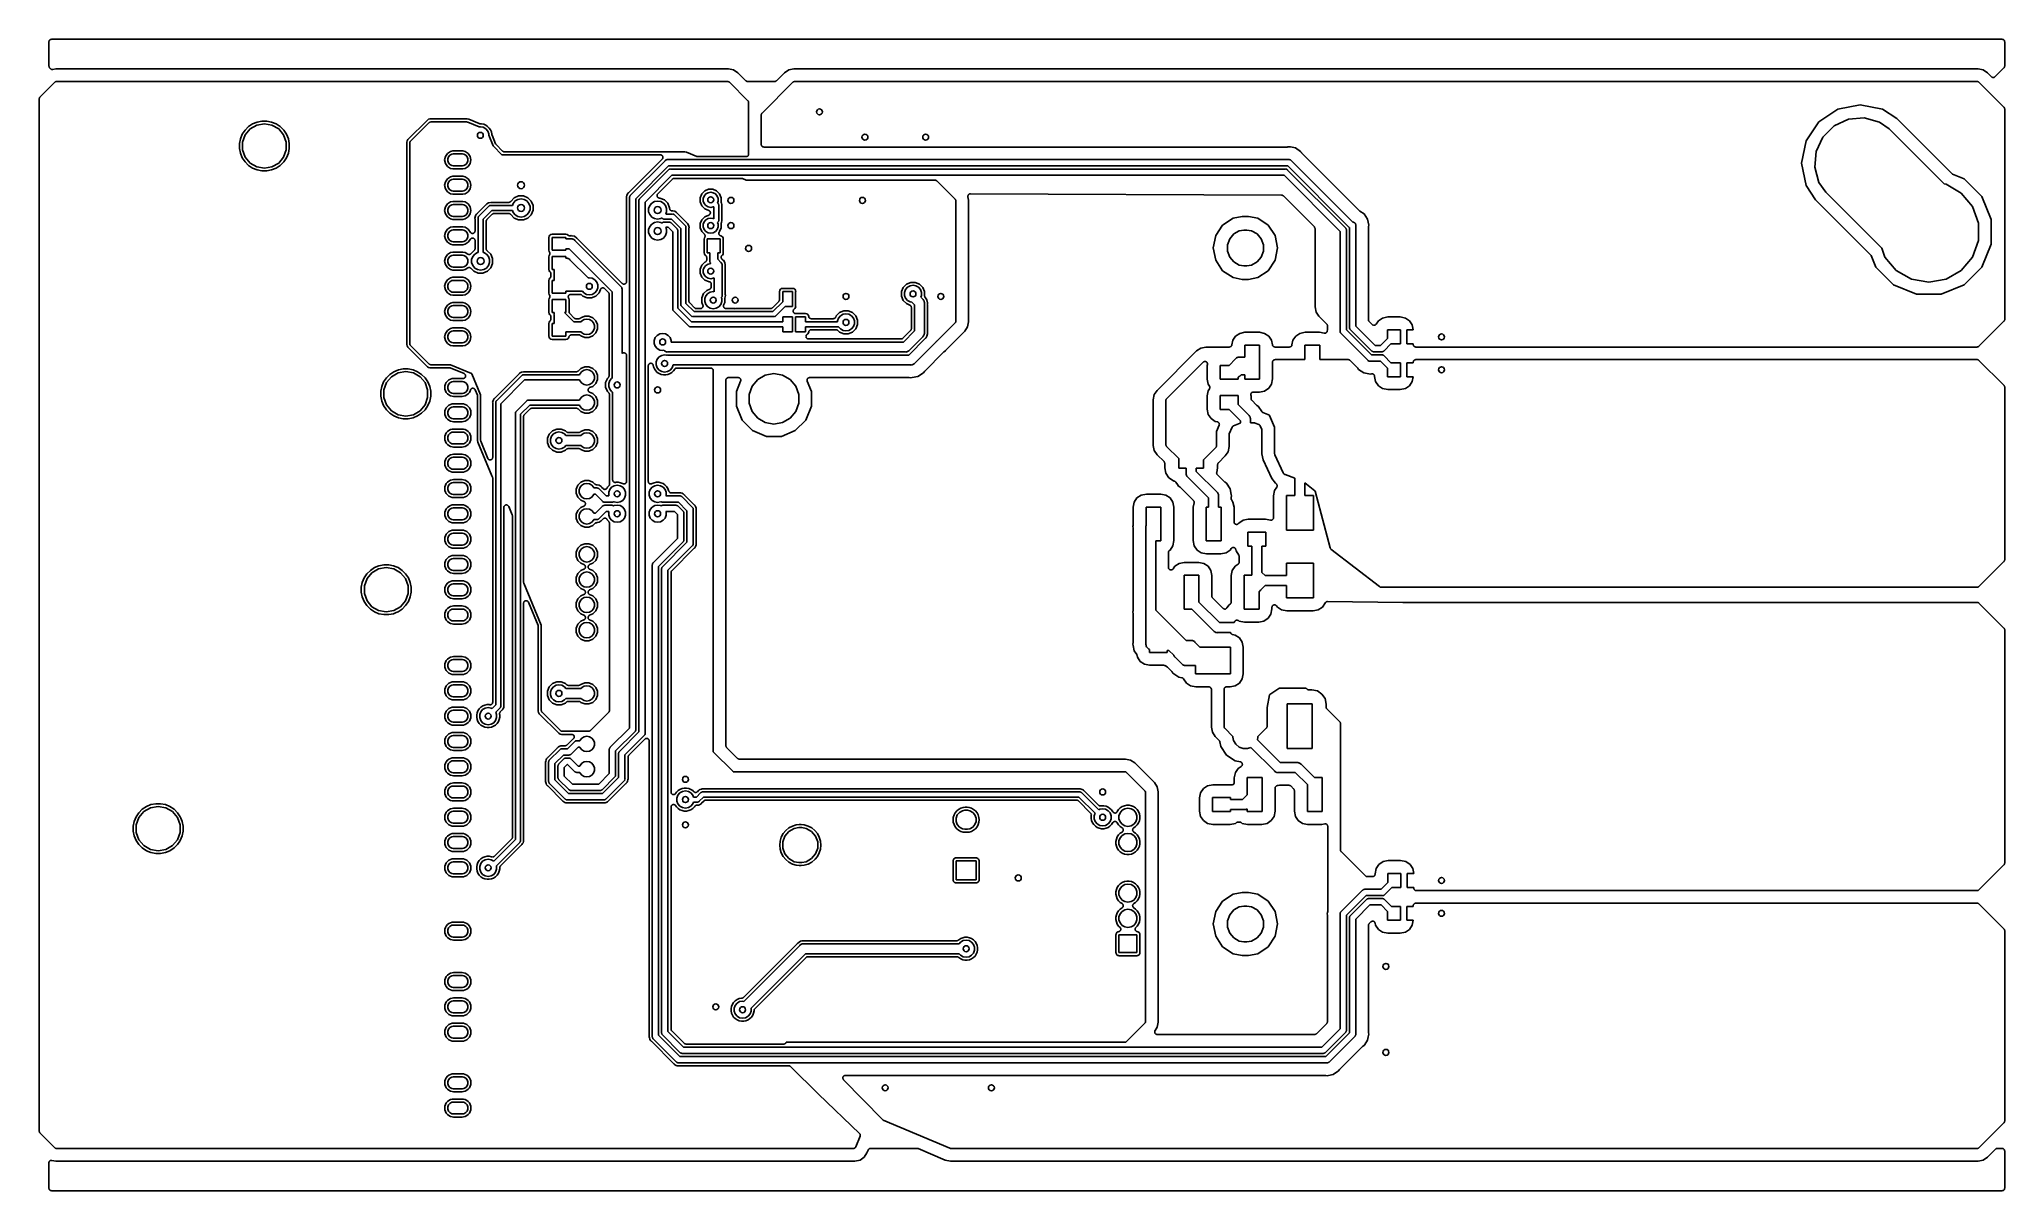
# Model space of a CAD drawing. Extents: x 50 to 248, y -151 to -36.
import ezdxf

# ---------------------------------------------------------------- set-up
doc = ezdxf.new("R2010")
doc.units = 0
doc.header["$MEASUREMENT"] = 0
doc.layers.add('BLACK', color=7, linetype='CONTINUOUS')

msp = doc.modelspace()

# ---------------------------------------------------------------- linework, layer by layer
at = {"layer": 'BLACK', "linetype": 'CONTINUOUS'}
for p, q in [((51.383, -35.889), (51.3869, -35.8671)), ((51.383, -38.3238), (51.383, -35.889)), ((51.3869, -35.8449), (51.3945, -35.824)), ((51.3869, -35.8671), (51.3869, -35.8449)), ((51.3945, -35.824), (51.3983, -35.8021)), ((51.3983, -35.8021), (51.4094, -35.7829)), ((51.4094, -35.7829), (51.417, -35.762)), ((51.417, -35.762), (51.4313, -35.745)), ((51.4313, -35.745), (51.4424, -35.7257)), ((51.4424, -35.7257), (51.4594, -35.7114)), ((51.4594, -35.7114), (51.4737, -35.6944)), ((51.4737, -35.6944), (51.493, -35.6833)), ((51.493, -35.6833), (51.51, -35.669)), ((51.51, -35.669), (51.5309, -35.6614)), ((51.5309, -35.6614), (51.5501, -35.6503)), ((51.5501, -35.6503), (51.572, -35.6465)), ((51.572, -35.6465), (51.5929, -35.6389)), ((51.5929, -35.6389), (51.6151, -35.6389)), ((51.6151, -35.6389), (51.637, -35.635)), ((51.637, -35.635), (247.575, -35.635)), ((247.575, -35.635), (247.597, -35.6389)), ((247.597, -35.6389), (247.619, -35.6389)), ((247.619, -35.6389), (247.64, -35.6465)), ((247.64, -35.6465), (247.662, -35.6503)), ((247.662, -35.6503), (247.681, -35.6614)), ((247.681, -35.6614), (247.702, -35.669)), ((247.702, -35.669), (247.719, -35.6833)), ((247.719, -35.6833), (247.738, -35.6944)), ((247.738, -35.6944), (247.753, -35.7114)), ((247.753, -35.7114), (247.77, -35.7257)), ((247.77, -35.7257), (247.781, -35.745)), ((247.781, -35.745), (247.795, -35.762)), ((247.795, -35.762), (247.803, -35.7829)), ((247.803, -35.7829), (247.814, -35.8021)), ((247.814, -35.8021), (247.818, -35.824)), ((247.818, -35.824), (247.825, -35.8449)), ((247.825, -35.8449), (247.825, -35.8671)), ((247.825, -35.8671), (247.829, -35.889)), ((247.829, -35.889), (247.829, -38.3238)), ((51.3849, -38.3348), (51.383, -38.3238)), ((51.384, -38.3459), (51.3849, -38.3348)), ((51.3926, -38.378), (51.384, -38.3459)), ((51.3983, -38.4107), (51.3926, -38.378)), ((51.4039, -38.4203), (51.3983, -38.4107)), ((51.4068, -38.4311), (51.4039, -38.4203)), ((51.4258, -38.4583), (51.4068, -38.4311)), ((51.4424, -38.4871), (51.4258, -38.4583)), ((51.451, -38.4942), (51.4424, -38.4871)), ((51.4574, -38.5034), (51.451, -38.4942)), ((51.5491, -38.5951), (51.4574, -38.5034)), ((51.5785, -38.6157), (51.5491, -38.5951)), ((51.6066, -38.6382), (51.5785, -38.6157)), ((51.6145, -38.6409), (51.6066, -38.6382)), ((51.6214, -38.6457), (51.6145, -38.6409)), ((51.6561, -38.655), (51.6214, -38.6457)), ((51.6901, -38.6666), (51.6561, -38.655)), ((51.6985, -38.6664), (51.6901, -38.6666)), ((51.7066, -38.6686), (51.6985, -38.6664)), ((51.7424, -38.6654), (51.7066, -38.6686)), ((51.7783, -38.6646), (51.7424, -38.6654)), ((52.063, -38.608), (51.7783, -38.6646)), ((119.641, -38.608), (52.063, -38.608)), ((120.15, -38.7093), (119.641, -38.608)), ((120.582, -38.9977), (120.15, -38.7093)), ((121.388, -39.8036), (120.582, -38.9977)), ((125.258, -38.9977), (124.452, -39.8036)), ((125.69, -38.7093), (125.258, -38.9977)), ((126.199, -38.608), (125.69, -38.7093)), ((245.149, -38.608), (126.199, -38.608)), ((245.658, -38.7093), (245.149, -38.608)), ((246.09, -38.9977), (245.658, -38.7093)), ((246.495, -39.4034), (246.09, -38.9977)), ((246.514, -39.4161), (246.495, -39.4034)), ((246.529, -39.4318), (246.514, -39.4161)), ((246.549, -39.4412), (246.529, -39.4318)), ((246.568, -39.454), (246.549, -39.4412)), ((246.589, -39.4597), (246.568, -39.454)), ((246.609, -39.4691), (246.589, -39.4597)), ((246.631, -39.471), (246.609, -39.4691)), ((246.653, -39.4768), (246.631, -39.471)), ((246.675, -39.4749), (246.653, -39.4768)), ((246.697, -39.4768), (246.675, -39.4749)), ((246.719, -39.471), (246.697, -39.4768)), ((246.741, -39.4691), (246.719, -39.471)), ((246.761, -39.4597), (246.741, -39.4691)), ((246.782, -39.454), (246.761, -39.4597)), ((246.801, -39.4412), (246.782, -39.454)), ((246.821, -39.4318), (246.801, -39.4412)), ((246.836, -39.4161), (246.821, -39.4318)), ((246.855, -39.4034), (246.836, -39.4161)), ((247.755, -38.5034), (246.855, -39.4034)), ((247.761, -38.4942), (247.755, -38.5034)), ((247.77, -38.4871), (247.761, -38.4942)), ((247.786, -38.4583), (247.77, -38.4871)), ((247.805, -38.4311), (247.786, -38.4583)), ((247.808, -38.4203), (247.805, -38.4311)), ((247.814, -38.4107), (247.808, -38.4203)), ((247.819, -38.378), (247.814, -38.4107)), ((247.828, -38.3459), (247.819, -38.378)), ((247.829, -38.3238), (247.827, -38.3348)), ((247.827, -38.3348), (247.828, -38.3459)), ((50.4606, -41.4689), (50.4772, -41.4401)), ((50.4772, -41.4401), (50.4858, -41.433)), ((50.4858, -41.433), (50.4922, -41.4238)), ((50.4922, -41.4238), (51.9636, -39.9524)), ((51.9636, -39.9524), (51.9728, -39.946)), ((51.9728, -39.946), (51.9799, -39.9374)), ((51.9799, -39.9374), (52.0087, -39.9208)), ((52.0087, -39.9208), (52.0359, -39.9018)), ((52.0359, -39.9018), (52.0467, -39.8989)), ((52.0467, -39.8989), (52.0563, -39.8933)), ((52.0563, -39.8933), (52.089, -39.8876)), ((52.089, -39.8876), (52.1211, -39.879)), ((52.1211, -39.879), (52.1322, -39.8799)), ((52.1322, -39.8799), (52.1432, -39.878)), ((52.1432, -39.878), (119.561, -39.878)), ((119.561, -39.878), (119.572, -39.8799)), ((119.572, -39.8799), (119.583, -39.879)), ((119.583, -39.879), (119.615, -39.8876)), ((119.615, -39.8876), (119.648, -39.8933)), ((119.648, -39.8933), (119.657, -39.8989)), ((119.657, -39.8989), (119.668, -39.9018)), ((119.668, -39.9018), (119.695, -39.9208)), ((119.695, -39.9208), (119.724, -39.9374)), ((119.724, -39.9374), (119.731, -39.946)), ((119.731, -39.946), (119.74, -39.9524)), ((119.74, -39.9524), (121.592, -41.8036)), ((121.397, -39.81), (121.388, -39.8036)), ((121.404, -39.8186), (121.397, -39.81)), ((121.433, -39.8352), (121.404, -39.8186)), ((121.46, -39.8542), (121.433, -39.8352)), ((121.471, -39.8571), (121.46, -39.8542)), ((121.48, -39.8627), (121.471, -39.8571)), ((121.513, -39.8684), (121.48, -39.8627)), ((121.545, -39.877), (121.513, -39.8684)), ((121.556, -39.8761), (121.545, -39.877)), ((121.567, -39.878), (121.556, -39.8761)), ((124.273, -39.878), (121.567, -39.878)), ((123.01, -43.0416), (126.1, -39.9524)), ((124.284, -39.8761), (124.273, -39.878)), ((124.295, -39.877), (124.284, -39.8761)), ((124.327, -39.8684), (124.295, -39.877)), ((124.36, -39.8627), (124.327, -39.8684)), ((124.369, -39.8571), (124.36, -39.8627)), ((124.38, -39.8542), (124.369, -39.8571)), ((124.407, -39.8352), (124.38, -39.8542)), ((124.436, -39.8186), (124.407, -39.8352)), ((124.443, -39.81), (124.436, -39.8186)), ((124.452, -39.8036), (124.443, -39.81)), ((126.1, -39.9524), (126.109, -39.946)), ((126.109, -39.946), (126.116, -39.9374)), ((126.116, -39.9374), (126.145, -39.9208)), ((126.145, -39.9208), (126.172, -39.9018)), ((126.172, -39.9018), (126.183, -39.8989)), ((126.183, -39.8989), (126.192, -39.8933)), ((126.192, -39.8933), (126.225, -39.8876)), ((126.225, -39.8876), (126.257, -39.879)), ((126.257, -39.879), (126.268, -39.8799)), ((126.268, -39.8799), (126.279, -39.878)), ((126.279, -39.878), (245.069, -39.878)), ((245.069, -39.878), (245.08, -39.8799)), ((245.08, -39.8799), (245.091, -39.879)), ((245.091, -39.879), (245.123, -39.8876)), ((245.123, -39.8876), (245.156, -39.8933)), ((245.156, -39.8933), (245.165, -39.8989)), ((245.165, -39.8989), (245.176, -39.9018)), ((245.176, -39.9018), (245.203, -39.9208)), ((245.203, -39.9208), (245.232, -39.9374)), ((245.232, -39.9374), (245.239, -39.946)), ((245.239, -39.946), (245.248, -39.9524)), ((245.248, -39.9524), (247.755, -42.4586)), ((50.4178, -41.6034), (50.4197, -41.5924)), ((50.4178, -145.341), (50.4178, -41.6034)), ((50.4188, -41.5813), (50.4274, -41.5492)), ((50.4197, -41.5924), (50.4188, -41.5813)), ((50.4274, -41.5492), (50.4331, -41.5165)), ((50.4331, -41.5165), (50.4387, -41.5069)), ((50.4387, -41.5069), (50.4416, -41.4961)), ((50.4416, -41.4961), (50.4606, -41.4689)), ((121.592, -41.8036), (121.598, -41.8128)), ((121.598, -41.8128), (121.607, -41.8199)), ((121.607, -41.8199), (121.623, -41.8487)), ((121.623, -41.8487), (121.642, -41.8759)), ((121.642, -41.8759), (121.645, -41.8867)), ((121.645, -41.8867), (121.651, -41.8963)), ((121.651, -41.8963), (121.656, -41.929)), ((121.656, -41.929), (121.665, -41.9611)), ((121.665, -41.9611), (121.664, -41.9722)), ((121.664, -41.9722), (121.666, -41.9832)), ((121.666, -41.9832), (121.666, -47.1678)), ((122.936, -43.2212), (122.938, -43.2102)), ((122.936, -46.2026), (122.936, -43.2212)), ((122.937, -43.1991), (122.946, -43.167)), ((122.938, -43.2102), (122.937, -43.1991)), ((122.946, -43.167), (122.951, -43.1343)), ((122.951, -43.1343), (122.957, -43.1247)), ((122.957, -43.1247), (122.96, -43.1139)), ((122.96, -43.1139), (122.979, -43.0867)), ((122.979, -43.0867), (122.995, -43.0579)), ((122.995, -43.0579), (123.004, -43.0508)), ((123.004, -43.0508), (123.01, -43.0416)), ((231.067, -42.6528), (229.158, -43.9281)), ((233.318, -42.205), (231.067, -42.6528)), ((235.569, -42.6528), (233.318, -42.205)), ((236.996, -43.6061), (235.569, -42.6528)), ((247.755, -42.4586), (247.761, -42.4678)), ((247.761, -42.4678), (247.77, -42.4749)), ((247.77, -42.4749), (247.786, -42.5037)), ((247.786, -42.5037), (247.805, -42.5309)), ((247.805, -42.5309), (247.808, -42.5417)), ((247.808, -42.5417), (247.814, -42.5513)), ((247.814, -42.5513), (247.819, -42.584)), ((247.819, -42.584), (247.828, -42.6161)), ((247.828, -42.6161), (247.827, -42.6272)), ((247.827, -42.6272), (247.829, -42.6382)), ((247.829, -42.6382), (247.829, -63.7878)), ((70.8053, -45.1685), (70.6165, -45.6244)), ((71.0794, -44.7583), (70.8053, -45.1685)), ((70.825, -45.9671), (71.0904, -45.238)), ((71.4283, -44.4094), (71.0794, -44.7583)), ((71.0904, -45.238), (71.5891, -44.6437)), ((71.8385, -44.1353), (71.4283, -44.4094)), ((71.5891, -44.6437), (72.2609, -44.2558)), ((72.2944, -43.9465), (71.8385, -44.1353)), ((72.2609, -44.2558), (73.025, -44.1211)), ((72.7783, -43.8502), (72.2944, -43.9465)), ((73.2717, -43.8502), (72.7783, -43.8502)), ((73.025, -44.1211), (73.7891, -44.2558)), ((73.7556, -43.9465), (73.2717, -43.8502)), ((74.2115, -44.1353), (73.7556, -43.9465)), ((73.7891, -44.2558), (74.4609, -44.6437)), ((74.6217, -44.4094), (74.2115, -44.1353)), ((74.4609, -44.6437), (74.9596, -45.238)), ((74.9706, -44.7583), (74.6217, -44.4094)), ((74.9596, -45.238), (75.225, -45.9671)), ((75.2447, -45.1685), (74.9706, -44.7583)), ((75.4335, -45.6244), (75.2447, -45.1685)), ((89.3968, -43.7442), (87.4322, -45.7088)), ((87.7044, -45.8676), (89.5556, -44.0164)), ((89.5153, -43.665), (89.3968, -43.7442)), ((89.655, -43.6372), (89.5153, -43.665)), ((89.5556, -44.0164), (89.5648, -44.01)), ((89.5648, -44.01), (89.5719, -44.0014)), ((89.5719, -44.0014), (89.6007, -43.9848)), ((89.6007, -43.9848), (89.6279, -43.9658)), ((89.6279, -43.9658), (89.6387, -43.9629)), ((89.6387, -43.9629), (89.6483, -43.9573)), ((89.6483, -43.9573), (89.681, -43.9516)), ((93.3854, -43.6372), (89.655, -43.6372)), ((89.681, -43.9516), (89.7131, -43.943)), ((89.7131, -43.943), (89.7242, -43.9439)), ((89.7242, -43.9439), (89.7352, -43.942)), ((89.7352, -43.942), (93.3598, -43.942)), ((93.3598, -43.942), (93.3654, -43.943)), ((93.3654, -43.943), (93.3709, -43.9422)), ((93.3709, -43.9422), (93.4086, -43.9506)), ((93.5501, -43.67), (93.3854, -43.6372)), ((93.4086, -43.9506), (93.4467, -43.9573)), ((93.4467, -43.9573), (93.4516, -43.9601)), ((93.4516, -43.9601), (93.457, -43.9613)), ((93.457, -43.9613), (94.6098, -44.4388)), ((94.61, -44.109), (93.5501, -43.67)), ((94.6098, -44.4388), (94.7166, -44.42)), ((94.6155, -44.1102), (94.61, -44.109)), ((94.6203, -44.113), (94.6155, -44.1102)), ((94.6584, -44.1197), (94.6203, -44.113)), ((94.6961, -44.1281), (94.6584, -44.1197)), ((94.7017, -44.1273), (94.6961, -44.1281)), ((94.7072, -44.1283), (94.7017, -44.1273)), ((94.8303, -44.1283), (94.7072, -44.1283)), ((94.7166, -44.42), (95.0118, -44.4721)), ((95.0534, -44.1727), (94.8303, -44.1283)), ((95.0118, -44.4721), (95.2714, -44.6219)), ((95.2636, -44.2597), (95.0534, -44.1727)), ((95.4527, -44.3861), (95.2636, -44.2597)), ((95.2714, -44.6219), (95.4641, -44.8516)), ((95.6136, -44.547), (95.4527, -44.3861)), ((95.4641, -44.8516), (95.5666, -45.1332)), ((95.5666, -45.1332), (95.5666, -45.2797)), ((95.5666, -45.2797), (96.0024, -46.3319)), ((95.74, -44.7361), (95.6136, -44.547)), ((95.827, -44.9463), (95.74, -44.7361)), ((95.8724, -45.1742), (95.827, -44.9463)), ((95.8716, -45.1796), (95.8724, -45.1742)), ((95.88, -45.2174), (95.8716, -45.1796)), ((95.8867, -45.2554), (95.88, -45.2174)), ((95.8895, -45.2603), (95.8867, -45.2554)), ((95.8907, -45.2658), (95.8895, -45.2603)), ((96.2511, -46.1357), (95.8907, -45.2658)), ((229.158, -43.9281), (227.883, -45.8367)), ((229.575, -45.4671), (230.697, -44.345)), ((230.697, -44.345), (232.135, -43.6743)), ((232.135, -43.6743), (233.716, -43.536)), ((233.716, -43.536), (235.249, -43.9467)), ((235.249, -43.9467), (236.222, -44.6276)), ((236.222, -44.6276), (241.764, -50.1703)), ((242.511, -49.1208), (236.996, -43.6061)), ((70.6165, -45.6244), (70.5202, -46.1083)), ((70.5202, -46.1083), (70.5202, -46.6017)), ((70.5202, -46.6017), (70.6165, -47.0856)), ((70.6165, -47.0856), (70.8053, -47.5415)), ((70.825, -46.7429), (70.825, -45.9671)), ((71.0904, -47.472), (70.825, -46.7429)), ((75.225, -46.7429), (74.9596, -47.472)), ((75.225, -45.9671), (75.225, -46.7429)), ((75.2447, -47.5415), (75.4335, -47.0856)), ((75.5298, -46.1083), (75.4335, -45.6244)), ((75.4335, -47.0856), (75.5298, -46.6017)), ((75.5298, -46.6017), (75.5298, -46.1083)), ((87.353, -45.8273), (87.3252, -45.967)), ((87.3252, -45.967), (87.3252, -66.301)), ((87.4322, -45.7088), (87.353, -45.8273)), ((87.63, -46.0472), (87.6319, -46.0362)), ((87.63, -66.2208), (87.63, -46.0472)), ((87.631, -46.0251), (87.6396, -45.993)), ((87.6319, -46.0362), (87.631, -46.0251)), ((87.6396, -45.993), (87.6453, -45.9603)), ((87.6453, -45.9603), (87.6509, -45.9507)), ((87.6509, -45.9507), (87.6538, -45.9399)), ((87.6538, -45.9399), (87.6728, -45.9127)), ((87.6728, -45.9127), (87.6894, -45.8839)), ((87.6894, -45.8839), (87.698, -45.8768)), ((87.698, -45.8768), (87.7044, -45.8676)), ((91.4037, -47.0997), (91.2037, -47.399)), ((91.703, -46.8997), (91.4037, -47.0997)), ((91.5284, -47.4474), (91.6644, -47.2853)), ((91.6644, -47.2853), (91.8476, -47.1795)), ((91.9669, -46.8472), (91.703, -46.8997)), ((91.8476, -47.1795), (92.0035, -47.152)), ((92.9451, -46.8472), (91.9669, -46.8472)), ((92.0035, -47.152), (92.9085, -47.152)), ((92.9085, -47.152), (93.0644, -47.1795)), ((93.209, -46.8997), (92.9451, -46.8472)), ((93.0644, -47.1795), (93.2476, -47.2853)), ((93.5083, -47.0997), (93.209, -46.8997)), ((93.2476, -47.2853), (93.3836, -47.4474)), ((93.7083, -47.399), (93.5083, -47.0997)), ((96.0024, -46.3319), (96.0297, -46.3727)), ((96.0297, -46.3727), (96.8833, -47.2263)), ((96.2541, -46.1404), (96.2511, -46.1357)), ((96.2555, -46.1458), (96.2541, -46.1404)), ((96.2777, -46.1775), (96.2555, -46.1458)), ((96.2985, -46.2101), (96.2777, -46.1775)), ((96.3029, -46.2135), (96.2985, -46.2101)), ((96.3061, -46.2181), (96.3029, -46.2135)), ((96.9529, -46.8648), (96.3061, -46.2181)), ((96.8833, -47.2263), (96.9029, -47.2394)), ((96.9029, -47.2394), (96.926, -47.244)), ((96.926, -47.244), (112.807, -47.244)), ((96.962, -46.8712), (96.9529, -46.8648)), ((96.9692, -46.8798), (96.962, -46.8712)), ((96.9979, -46.8964), (96.9692, -46.8798)), ((97.0251, -46.9154), (96.9979, -46.8964)), ((97.0359, -46.9183), (97.0251, -46.9154)), ((97.0456, -46.9239), (97.0359, -46.9183)), ((97.0783, -46.9296), (97.0456, -46.9239)), ((97.1103, -46.9382), (97.0783, -46.9296)), ((97.1215, -46.9373), (97.1103, -46.9382)), ((97.1325, -46.9392), (97.1215, -46.9373)), ((115.273, -46.9392), (97.1325, -46.9392)), ((112.807, -47.244), (112.839, -47.2498)), ((112.839, -47.2498), (112.872, -47.2527)), ((112.872, -47.2527), (112.883, -47.2574)), ((112.883, -47.2574), (112.894, -47.2593)), ((112.894, -47.2593), (112.922, -47.2759)), ((112.922, -47.2759), (112.952, -47.2899)), ((112.952, -47.2899), (112.96, -47.2978)), ((112.96, -47.2978), (112.97, -47.3034)), ((112.97, -47.3034), (112.991, -47.3288)), ((112.991, -47.3288), (113.015, -47.3523)), ((113.015, -47.3523), (113.02, -47.3624)), ((113.02, -47.3624), (113.027, -47.371)), ((113.027, -47.371), (113.038, -47.4022)), ((115.438, -46.972), (115.273, -46.9392)), ((116.477, -47.4025), (115.438, -46.972)), ((121.556, -47.3735), (121.539, -47.3878)), ((121.575, -47.3624), (121.556, -47.3735)), ((121.59, -47.3454), (121.575, -47.3624)), ((121.607, -47.3311), (121.59, -47.3454)), ((121.618, -47.3118), (121.607, -47.3311)), ((121.632, -47.2948), (121.618, -47.3118)), ((121.64, -47.2739), (121.632, -47.2948)), ((121.651, -47.2547), (121.64, -47.2739)), ((121.655, -47.2328), (121.651, -47.2547)), ((121.662, -47.2119), (121.655, -47.2328)), ((121.666, -47.1678), (121.662, -47.1897)), ((121.662, -47.1897), (121.662, -47.2119)), ((122.94, -46.2245), (122.936, -46.2026)), ((122.94, -46.2467), (122.94, -46.2245)), ((122.947, -46.2676), (122.94, -46.2467)), ((122.951, -46.2895), (122.947, -46.2676)), ((122.962, -46.3087), (122.951, -46.2895)), ((122.97, -46.3296), (122.962, -46.3087)), ((122.984, -46.3466), (122.97, -46.3296)), ((122.995, -46.3659), (122.984, -46.3466)), ((123.012, -46.3802), (122.995, -46.3659)), ((123.027, -46.3972), (123.012, -46.3802)), ((123.046, -46.4083), (123.027, -46.3972)), ((123.063, -46.4226), (123.046, -46.4083)), ((123.084, -46.4302), (123.063, -46.4226)), ((123.103, -46.4413), (123.084, -46.4302)), ((123.125, -46.4451), (123.103, -46.4413)), ((123.146, -46.4527), (123.125, -46.4451)), ((123.168, -46.4527), (123.146, -46.4527)), ((123.19, -46.4566), (123.168, -46.4527)), ((175.781, -46.4566), (123.19, -46.4566)), ((175.806, -46.4523), (175.781, -46.4566)), ((175.831, -46.4517), (175.806, -46.4523)), ((175.963, -46.4255), (175.831, -46.4517)), ((176.094, -46.4517), (175.963, -46.4255)), ((176.582, -46.5487), (176.094, -46.4517)), ((176.094, -46.4517), (176.094, -46.4517)), ((177.107, -46.8996), (176.582, -46.5487)), ((177.182, -47.0113), (177.107, -46.8996)), ((177.199, -47.0294), (177.182, -47.0113)), ((177.213, -47.0498), (177.199, -47.0294)), ((178.431, -48.2676), (177.213, -47.0498)), ((227.883, -45.8367), (227.435, -48.088)), ((228.766, -48.4863), (228.904, -46.9053)), ((228.904, -46.9053), (229.575, -45.4671)), ((70.8053, -47.5415), (71.0794, -47.9517)), ((71.0794, -47.9517), (71.4283, -48.3006)), ((71.5891, -48.0663), (71.0904, -47.472)), ((71.4283, -48.3006), (71.8385, -48.5747)), ((72.2609, -48.4542), (71.5891, -48.0663)), ((71.8385, -48.5747), (72.2944, -48.7635)), ((73.025, -48.5889), (72.2609, -48.4542)), ((72.2944, -48.7635), (72.7783, -48.8598)), ((72.7783, -48.8598), (73.2717, -48.8598)), ((73.7891, -48.4542), (73.025, -48.5889)), ((73.2717, -48.8598), (73.7556, -48.7635)), ((73.7556, -48.7635), (74.2115, -48.5747)), ((74.4609, -48.0663), (73.7891, -48.4542)), ((74.2115, -48.5747), (74.6217, -48.3006)), ((74.9596, -47.472), (74.4609, -48.0663)), ((74.6217, -48.3006), (74.9706, -47.9517)), ((74.9706, -47.9517), (75.2447, -47.5415)), ((91.2037, -47.399), (91.1335, -47.752)), ((91.1335, -47.752), (91.2037, -48.105)), ((91.2037, -48.105), (91.4037, -48.4043)), ((91.4037, -48.4043), (91.703, -48.6043)), ((91.456, -47.6462), (91.5284, -47.4474)), ((91.456, -47.8578), (91.456, -47.6462)), ((91.5284, -48.0566), (91.456, -47.8578)), ((91.6644, -48.2187), (91.5284, -48.0566)), ((91.8476, -48.3245), (91.6644, -48.2187)), ((91.703, -48.6043), (91.9669, -48.6568)), ((92.0035, -48.352), (91.8476, -48.3245)), ((91.9669, -48.6568), (92.9451, -48.6568)), ((92.9085, -48.352), (92.0035, -48.352)), ((93.0644, -48.3245), (92.9085, -48.352)), ((92.9451, -48.6568), (93.209, -48.6043)), ((93.2476, -48.2187), (93.0644, -48.3245)), ((93.209, -48.6043), (93.5083, -48.4043)), ((93.3836, -48.0566), (93.2476, -48.2187)), ((93.3836, -47.4474), (93.456, -47.6462)), ((93.456, -47.8578), (93.3836, -48.0566)), ((93.456, -47.6462), (93.456, -47.8578)), ((93.5083, -48.4043), (93.7083, -48.105)), ((93.7785, -47.752), (93.7083, -47.399)), ((93.7083, -48.105), (93.7785, -47.752)), ((112.986, -47.6776), (109.641, -51.0228)), ((109.805, -51.2896), (113.266, -47.8294)), ((113.631, -48.3616), (110.338, -51.6554)), ((110.745, -51.6198), (113.596, -48.7692)), ((113.962, -49.3014), (111.277, -51.9856)), ((113.005, -47.6504), (112.986, -47.6776)), ((113.027, -47.625), (113.005, -47.6504)), ((113.031, -47.6145), (113.027, -47.625)), ((113.037, -47.6053), (113.031, -47.6145)), ((113.046, -47.5733), (113.037, -47.6053)), ((113.038, -47.4022), (113.052, -47.4323)), ((113.057, -47.5421), (113.046, -47.5733)), ((113.052, -47.4323), (113.053, -47.4434)), ((113.053, -47.4434), (113.057, -47.4539)), ((113.057, -47.4539), (113.057, -47.4871)), ((113.057, -47.4871), (113.06, -47.5201)), ((113.06, -47.5201), (113.057, -47.5309)), ((113.057, -47.5309), (113.057, -47.5421)), ((113.266, -47.8294), (113.293, -47.7971)), ((113.293, -47.7971), (113.329, -47.7761)), ((113.329, -47.7761), (113.364, -47.7519)), ((113.364, -47.7519), (113.377, -47.7482)), ((113.377, -47.7482), (113.39, -47.7411)), ((113.39, -47.7411), (113.431, -47.7338)), ((113.431, -47.7338), (113.472, -47.7229)), ((113.472, -47.7229), (113.514, -47.7266)), ((113.514, -47.7266), (175.949, -47.7266)), ((113.596, -48.7692), (113.623, -48.7369)), ((113.623, -48.7369), (113.659, -48.7159)), ((175.831, -48.3616), (113.631, -48.3616)), ((113.659, -48.7159), (113.694, -48.6917)), ((113.694, -48.6917), (113.708, -48.688)), ((113.708, -48.688), (113.72, -48.6809)), ((113.72, -48.6809), (113.761, -48.6736)), ((113.761, -48.6736), (113.802, -48.6627)), ((113.802, -48.6627), (113.844, -48.6664)), ((113.844, -48.6664), (175.56, -48.6664)), ((175.442, -49.3014), (113.962, -49.3014)), ((116.482, -47.4037), (116.477, -47.4025)), ((116.487, -47.4065), (116.482, -47.4037)), ((116.525, -47.4132), (116.487, -47.4065)), ((116.563, -47.4216), (116.525, -47.4132)), ((116.569, -47.4208), (116.563, -47.4216)), ((116.574, -47.4218), (116.569, -47.4208)), ((121.412, -47.4218), (116.574, -47.4218)), ((121.434, -47.4179), (121.412, -47.4218)), ((121.456, -47.4179), (121.434, -47.4179)), ((121.477, -47.4103), (121.456, -47.4179)), ((121.499, -47.4065), (121.477, -47.4103)), ((121.518, -47.3954), (121.499, -47.4065)), ((121.539, -47.3878), (121.518, -47.3954)), ((181.077, -54.9362), (175.442, -49.3014)), ((175.56, -48.6664), (175.601, -48.6627)), ((175.601, -48.6627), (175.642, -48.6736)), ((175.642, -48.6736), (175.684, -48.6809)), ((175.684, -48.6809), (175.696, -48.688)), ((175.696, -48.688), (175.71, -48.6917)), ((175.71, -48.6917), (175.744, -48.7159)), ((175.744, -48.7159), (175.781, -48.7369)), ((175.781, -48.7369), (175.808, -48.7692)), ((175.808, -48.7692), (181.609, -54.5703)), ((182.002, -54.5326), (175.831, -48.3616)), ((175.949, -47.7266), (175.991, -47.7229)), ((175.991, -47.7229), (176.031, -47.7338)), ((176.031, -47.7338), (176.073, -47.7411)), ((176.073, -47.7411), (176.085, -47.7482)), ((176.085, -47.7482), (176.099, -47.7519)), ((176.099, -47.7519), (176.133, -47.7761)), ((176.133, -47.7761), (176.17, -47.7971)), ((176.17, -47.7971), (176.197, -47.8294)), ((176.197, -47.8294), (182.368, -54.0004)), ((183.034, -52.8709), (178.431, -48.2676)), ((227.435, -48.088), (227.883, -50.3393)), ((229.177, -50.0191), (228.766, -48.4863)), ((242.515, -49.124), (242.511, -49.1208)), ((242.519, -49.1285), (242.515, -49.124)), ((242.551, -49.1493), (242.519, -49.1285)), ((242.583, -49.1714), (242.551, -49.1493)), ((242.589, -49.1729), (242.583, -49.1714)), ((242.593, -49.1759), (242.589, -49.1729)), ((243.754, -49.6566), (242.593, -49.1759)), ((91.2037, -49.939), (91.1335, -50.292)), ((91.1335, -50.292), (91.2037, -50.645)), ((91.4037, -49.6397), (91.2037, -49.939)), ((91.2037, -50.645), (91.4037, -50.9443)), ((91.703, -49.4397), (91.4037, -49.6397)), ((91.4037, -50.9443), (91.703, -51.1443)), ((91.456, -50.1862), (91.5284, -49.9874)), ((91.456, -50.3978), (91.456, -50.1862)), ((91.5284, -50.5966), (91.456, -50.3978)), ((91.5284, -49.9874), (91.6644, -49.8253)), ((91.6644, -50.7587), (91.5284, -50.5966)), ((91.6644, -49.8253), (91.8476, -49.7195)), ((91.8476, -50.8645), (91.6644, -50.7587)), ((91.9669, -49.3872), (91.703, -49.4397)), ((91.703, -51.1443), (91.9669, -51.1968)), ((91.8476, -49.7195), (92.0035, -49.692)), ((92.0035, -50.892), (91.8476, -50.8645)), ((92.9451, -49.3872), (91.9669, -49.3872)), ((91.9669, -51.1968), (92.9451, -51.1968)), ((92.0035, -49.692), (92.9085, -49.692)), ((92.9085, -50.892), (92.0035, -50.892)), ((92.9085, -49.692), (93.0644, -49.7195)), ((93.0644, -50.8645), (92.9085, -50.892)), ((93.209, -49.4397), (92.9451, -49.3872)), ((92.9451, -51.1968), (93.209, -51.1443)), ((93.0644, -49.7195), (93.2476, -49.8253)), ((93.2476, -50.7587), (93.0644, -50.8645)), ((93.5083, -49.6397), (93.209, -49.4397)), ((93.209, -51.1443), (93.5083, -50.9443)), ((93.2476, -49.8253), (93.3836, -49.9874)), ((93.3836, -50.5966), (93.2476, -50.7587)), ((93.3836, -49.9874), (93.456, -50.1862)), ((93.456, -50.3978), (93.3836, -50.5966)), ((93.456, -50.1862), (93.456, -50.3978)), ((93.7083, -49.939), (93.5083, -49.6397)), ((93.5083, -50.9443), (93.7083, -50.645)), ((93.7785, -50.292), (93.7083, -49.939)), ((93.7083, -50.645), (93.7785, -50.292)), ((109.434, -51.2811), (109.396, -51.4737)), ((109.571, -51.0752), (109.434, -51.2811)), ((109.603, -51.0544), (109.571, -51.0752)), ((109.621, -51.0372), (109.603, -51.0544)), ((109.641, -51.0228), (109.621, -51.0372)), ((109.752, -51.3531), (109.773, -51.3167)), ((109.773, -51.3167), (109.805, -51.2896)), ((112.463, -51.3147), (112.466, -51.3039)), ((112.466, -51.3477), (112.463, -51.3147)), ((112.466, -51.2927), (112.478, -51.2615)), ((112.466, -51.3039), (112.466, -51.2927)), ((112.478, -51.2615), (112.486, -51.2295)), ((112.486, -51.2295), (112.493, -51.2203)), ((112.493, -51.2203), (112.497, -51.2098)), ((112.497, -51.2098), (112.518, -51.1844)), ((112.518, -51.1844), (112.537, -51.1572)), ((112.537, -51.1572), (114.013, -49.6806)), ((114.013, -49.6806), (114.023, -49.6742)), ((114.023, -49.6742), (114.03, -49.6656)), ((114.03, -49.6656), (114.059, -49.649)), ((114.059, -49.649), (114.086, -49.63)), ((114.086, -49.63), (114.097, -49.6271)), ((114.097, -49.6271), (114.106, -49.6215)), ((114.106, -49.6215), (114.139, -49.6158)), ((114.139, -49.6158), (114.171, -49.6072)), ((114.171, -49.6072), (114.182, -49.6081)), ((114.182, -49.6081), (114.193, -49.6062)), ((114.193, -49.6062), (120.95, -49.6062)), ((116.96, -51.1623), (116.799, -51.5499)), ((117.257, -50.8655), (116.96, -51.1623)), ((117.194, -51.379), (117.365, -51.1764)), ((117.644, -50.7049), (117.257, -50.8655)), ((117.365, -51.1764), (117.594, -51.0441)), ((117.594, -51.0441), (117.854, -50.9982)), ((118.064, -50.7049), (117.644, -50.7049)), ((117.854, -50.9982), (118.115, -51.0441)), ((118.452, -50.8655), (118.064, -50.7049)), ((118.115, -51.0441), (118.344, -51.1764)), ((118.344, -51.1764), (118.514, -51.379)), ((118.748, -51.1623), (118.452, -50.8655)), ((118.909, -51.5499), (118.748, -51.1623)), ((120.95, -49.6062), (120.956, -49.6072)), ((120.956, -49.6072), (120.961, -49.6064)), ((120.961, -49.6064), (120.999, -49.6148)), ((120.999, -49.6148), (121.037, -49.6215)), ((121.037, -49.6215), (121.042, -49.6243)), ((121.042, -49.6243), (121.047, -49.6255)), ((121.047, -49.6255), (121.407, -49.7744)), ((121.407, -49.7744), (121.455, -49.784)), ((121.455, -49.784), (140.389, -49.784)), ((140.389, -49.784), (140.4, -49.7859)), ((140.4, -49.7859), (140.411, -49.785)), ((140.411, -49.785), (140.443, -49.7936)), ((140.443, -49.7936), (140.476, -49.7993)), ((140.476, -49.7993), (140.485, -49.8049)), ((140.485, -49.8049), (140.496, -49.8078)), ((140.496, -49.8078), (140.523, -49.8268)), ((140.523, -49.8268), (140.552, -49.8434)), ((140.552, -49.8434), (140.559, -49.852)), ((140.559, -49.852), (140.568, -49.8584)), ((140.568, -49.8584), (142.42, -51.7096)), ((143.692, -51.3587), (143.707, -51.3204)), ((143.707, -51.3204), (143.72, -51.2817)), ((143.72, -51.2817), (143.722, -51.2791)), ((143.722, -51.2791), (143.723, -51.2759)), ((143.723, -51.2759), (143.749, -51.2448)), ((143.749, -51.2448), (143.775, -51.2129)), ((143.775, -51.2129), (143.778, -51.2112)), ((143.778, -51.2112), (143.78, -51.2086)), ((143.78, -51.2086), (143.815, -51.1884)), ((143.815, -51.1884), (143.85, -51.1672)), ((143.85, -51.1672), (143.854, -51.1665)), ((143.854, -51.1665), (143.857, -51.1648)), ((143.857, -51.1648), (143.897, -51.1579)), ((143.897, -51.1579), (143.937, -51.15)), ((143.937, -51.15), (143.94, -51.1505)), ((143.94, -51.1505), (143.944, -51.1499)), ((143.944, -51.1499), (175.197, -51.2876)), ((175.197, -51.2876), (175.208, -51.2895)), ((175.208, -51.2895), (175.219, -51.2886)), ((175.219, -51.2886), (175.251, -51.2973)), ((175.251, -51.2973), (175.284, -51.3033)), ((175.284, -51.3033), (175.293, -51.3088)), ((175.293, -51.3088), (175.304, -51.3116)), ((175.304, -51.3116), (175.331, -51.3309)), ((227.883, -50.3393), (228.836, -51.7662)), ((229.858, -50.9916), (229.177, -50.0191)), ((235.478, -56.612), (229.858, -50.9916)), ((241.764, -50.1703), (241.938, -50.2011)), ((241.938, -50.2011), (243.466, -51.0827)), ((243.466, -51.0827), (244.599, -52.4334)), ((245.517, -51.4203), (243.754, -49.6566)), ((91.2037, -52.479), (91.1335, -52.832)), ((91.1335, -52.832), (91.2037, -53.185)), ((91.4037, -52.1797), (91.2037, -52.479)), ((91.2037, -53.185), (91.4037, -53.4843)), ((91.703, -51.9797), (91.4037, -52.1797)), ((91.456, -52.7262), (91.5284, -52.5274)), ((91.456, -52.9378), (91.456, -52.7262)), ((91.5284, -53.1366), (91.456, -52.9378)), ((91.5284, -52.5274), (91.6644, -52.3653)), ((91.6644, -53.2987), (91.5284, -53.1366)), ((91.6644, -52.3653), (91.8476, -52.2595)), ((91.8476, -53.4045), (91.6644, -53.2987)), ((91.9669, -51.9272), (91.703, -51.9797)), ((91.8476, -52.2595), (92.0035, -52.232)), ((92.9451, -51.9272), (91.9669, -51.9272)), ((92.0035, -52.232), (92.9085, -52.232)), ((92.9085, -52.232), (93.0644, -52.2595)), ((93.209, -51.9797), (92.9451, -51.9272)), ((93.0644, -52.2595), (93.2476, -52.3653)), ((93.2476, -53.2987), (93.0644, -53.4045)), ((93.5083, -52.1797), (93.209, -51.9797)), ((93.2476, -52.3653), (93.3836, -52.5274)), ((93.3836, -53.1366), (93.2476, -53.2987)), ((93.3836, -52.5274), (93.456, -52.7262)), ((93.456, -52.9378), (93.3836, -53.1366)), ((93.456, -52.7262), (93.456, -52.9378)), ((93.7083, -52.479), (93.5083, -52.1797)), ((93.5083, -53.4843), (93.7083, -53.185)), ((93.7785, -52.832), (93.7083, -52.479)), ((93.7083, -53.185), (93.7785, -52.832)), ((94.3391, -53.1911), (94.2421, -53.3363)), ((94.365, -53.1739), (94.3391, -53.1911)), ((94.383, -53.1566), (94.365, -53.1739)), ((94.4035, -53.1423), (94.383, -53.1566)), ((95.3063, -52.2395), (94.4035, -53.1423)), ((94.5702, -53.4065), (95.5706, -52.4062)), ((95.8632, -52.832), (94.996, -53.6992)), ((95.3206, -52.219), (95.3063, -52.2395)), ((95.3379, -52.201), (95.3206, -52.219)), ((95.3551, -52.1751), (95.3379, -52.201)), ((95.54, -52.0516), (95.3551, -52.1751)), ((95.3752, -53.7511), (95.9151, -53.2112)), ((95.7275, -52.0143), (95.54, -52.0516)), ((95.5706, -52.4062), (95.5922, -52.3804)), ((95.5922, -52.3804), (95.6214, -52.3636)), ((95.6214, -52.3636), (95.649, -52.3442)), ((95.649, -52.3442), (95.66, -52.3413)), ((95.66, -52.3413), (95.6698, -52.3356)), ((95.6698, -52.3356), (95.703, -52.3298)), ((95.703, -52.3298), (95.7355, -52.3211)), ((95.758, -52.0083), (95.7275, -52.0143)), ((95.7355, -52.3211), (95.7691, -52.324)), ((95.7885, -52.0143), (95.758, -52.0083)), ((95.7691, -52.324), (97.9407, -52.324)), ((95.8135, -52.0149), (95.7885, -52.0143)), ((95.838, -52.0192), (95.8135, -52.0149)), ((97.5637, -52.0192), (95.838, -52.0192)), ((97.9407, -52.832), (95.8632, -52.832)), ((95.9151, -53.2112), (95.9242, -53.2048)), ((95.9242, -53.2048), (95.9314, -53.1962)), ((95.9314, -53.1962), (95.9601, -53.1796)), ((95.9601, -53.1796), (95.9873, -53.1606)), ((95.9873, -53.1606), (95.9981, -53.1577)), ((95.9981, -53.1577), (96.0078, -53.1521)), ((96.0078, -53.1521), (96.0405, -53.1464)), ((96.0405, -53.1464), (96.0725, -53.1378)), ((96.0725, -53.1378), (96.0837, -53.1387)), ((96.0837, -53.1387), (96.0947, -53.1368)), ((96.0947, -53.1368), (97.5637, -53.1368)), ((97.5801, -52.0163), (97.5637, -52.0192)), ((97.5637, -53.1368), (97.5801, -53.1397)), ((97.5968, -52.017), (97.5801, -52.0163)), ((97.5801, -53.1397), (97.5968, -53.139)), ((97.6233, -52.0087), (97.5968, -52.017)), ((97.5968, -53.139), (97.6233, -53.1473)), ((97.6506, -52.0039), (97.6233, -52.0087)), ((97.6233, -53.1473), (97.6506, -53.1521)), ((97.665, -51.9955), (97.6506, -52.0039)), ((97.6506, -53.1521), (97.665, -53.1605)), ((97.681, -51.9905), (97.665, -51.9955)), ((97.665, -53.1605), (97.681, -53.1655)), ((97.7029, -51.9736), (97.681, -51.9905)), ((97.681, -53.1655), (97.7029, -53.1824)), ((97.7269, -51.9598), (97.7029, -51.9736)), ((97.7029, -53.1824), (97.7269, -53.1962)), ((97.7377, -51.947), (97.7269, -51.9598)), ((97.7269, -53.1962), (97.7377, -53.209)), ((97.7509, -51.9368), (97.7377, -51.947)), ((97.7377, -53.209), (97.7509, -53.2192)), ((97.7643, -51.9159), (97.7509, -51.9368)), ((97.7509, -53.2192), (97.7643, -53.2401)), ((98.1235, -51.5566), (97.7643, -51.9159)), ((97.7643, -53.2401), (98.1235, -53.5994)), ((97.9407, -52.324), (98.0146, -52.1211)), ((98.0146, -53.0349), (97.9407, -52.832)), ((98.0146, -52.1211), (98.2186, -51.8779)), ((98.2186, -53.2781), (98.0146, -53.0349)), ((98.5664, -51.3732), (98.1235, -51.5566)), ((98.2186, -51.8779), (98.4934, -51.7192)), ((98.4934, -53.4368), (98.2186, -53.2781)), ((98.4934, -51.7192), (98.806, -51.6641)), ((99.0457, -51.3732), (98.5664, -51.3732)), ((98.806, -51.6641), (99.1186, -51.7192)), ((99.4885, -51.5566), (99.0457, -51.3732)), ((99.1186, -51.7192), (99.3934, -51.8779)), ((99.3934, -53.2781), (99.1186, -53.4368)), ((99.3934, -51.8779), (99.5974, -52.1211)), ((99.5974, -53.0349), (99.3934, -53.2781)), ((99.8274, -51.8955), (99.4885, -51.5566)), ((99.4885, -53.5994), (99.8274, -53.2605)), ((99.5974, -52.1211), (99.706, -52.4193)), ((99.706, -52.7367), (99.5974, -53.0349)), ((99.706, -52.4193), (99.706, -52.7367)), ((100.011, -52.3384), (99.8274, -51.8955)), ((99.8274, -53.2605), (100.011, -52.8176)), ((100.011, -52.8176), (100.011, -52.3384)), ((109.396, -51.4737), (109.386, -51.5239)), ((109.386, -51.5239), (109.393, -51.5606)), ((109.393, -51.5606), (109.393, -51.5856)), ((109.393, -51.5856), (109.398, -51.6102)), ((109.398, -51.6102), (109.398, -59.9853)), ((109.699, -51.4958), (109.71, -51.4551)), ((109.703, -51.5377), (109.699, -51.4958)), ((109.703, -104.83), (109.703, -51.5377)), ((109.71, -51.4551), (109.717, -51.4136)), ((109.717, -51.4136), (109.724, -51.4013)), ((109.724, -51.4013), (109.728, -51.3877)), ((109.728, -51.3877), (109.752, -51.3531)), ((110.338, -51.6554), (110.338, -104.948)), ((110.639, -51.826), (110.65, -51.7853)), ((110.642, -51.8679), (110.639, -51.826)), ((110.642, -105.219), (110.642, -51.8679)), ((110.65, -51.7853), (110.657, -51.7438)), ((110.657, -51.7438), (110.664, -51.7315)), ((110.664, -51.7315), (110.668, -51.7178)), ((110.668, -51.7178), (110.692, -51.6833)), ((110.692, -51.6833), (110.713, -51.6469)), ((110.713, -51.6469), (110.745, -51.6198)), ((111.277, -51.9856), (111.277, -105.337)), ((111.622, -52.6369), (111.731, -52.3387)), ((111.622, -52.9543), (111.622, -52.6369)), ((111.731, -53.2525), (111.622, -52.9543)), ((111.731, -52.3387), (111.935, -52.0955)), ((111.935, -53.4957), (111.731, -53.2525)), ((111.935, -52.0955), (112.209, -51.9368)), ((112.209, -51.9368), (112.522, -51.8817)), ((112.466, -51.3809), (112.466, -51.3477)), ((112.47, -51.3914), (112.466, -51.3809)), ((112.471, -51.4025), (112.47, -51.3914)), ((112.485, -51.4326), (112.471, -51.4025)), ((112.497, -51.4638), (112.485, -51.4326)), ((112.504, -51.4724), (112.497, -51.4638)), ((112.508, -51.4825), (112.504, -51.4724)), ((112.532, -51.506), (112.508, -51.4825)), ((112.522, -51.8817), (112.835, -51.9368)), ((112.553, -51.5314), (112.532, -51.506)), ((112.563, -51.537), (112.553, -51.5314)), ((112.571, -51.5449), (112.563, -51.537)), ((112.601, -51.5589), (112.571, -51.5449)), ((112.63, -51.5755), (112.601, -51.5589)), ((112.641, -51.5774), (112.63, -51.5755)), ((112.651, -51.5821), (112.641, -51.5774)), ((112.684, -51.585), (112.651, -51.5821)), ((112.716, -51.5908), (112.684, -51.585)), ((112.762, -51.5908), (112.716, -51.5908)), ((113.204, -51.7742), (112.762, -51.5908)), ((112.835, -51.9368), (113.109, -52.0955)), ((113.109, -52.0955), (113.313, -52.3387)), ((113.543, -52.1131), (113.204, -51.7742)), ((113.313, -52.3387), (113.422, -52.6369)), ((113.422, -52.9543), (113.337, -53.1876)), ((113.337, -53.1876), (113.403, -53.1876)), ((113.403, -53.1876), (113.414, -53.1847)), ((113.414, -53.1847), (113.447, -53.1876)), ((113.422, -52.6369), (113.422, -52.9543)), ((113.447, -53.1876), (114.016, -53.1876)), ((113.727, -52.556), (113.543, -52.1131)), ((113.727, -52.6221), (113.727, -52.556)), ((113.727, -52.6248), (113.727, -52.6221)), ((113.727, -52.6276), (113.727, -52.6248)), ((113.735, -52.6682), (113.727, -52.6276)), ((113.742, -52.709), (113.735, -52.6682)), ((113.744, -52.7114), (113.742, -52.709)), ((113.744, -52.7141), (113.744, -52.7114)), ((113.766, -52.7495), (113.744, -52.7141)), ((113.786, -52.7853), (113.766, -52.7495)), ((113.788, -52.7871), (113.786, -52.7853)), ((113.79, -52.7896), (113.788, -52.7871)), ((113.822, -52.8155), (113.79, -52.7896)), ((113.854, -52.842), (113.822, -52.8155)), ((113.856, -52.843), (113.854, -52.842)), ((113.859, -52.8448), (113.856, -52.843)), ((113.898, -52.8581), (113.859, -52.8448)), ((113.937, -52.8722), (113.898, -52.8581)), ((113.939, -52.8722), (113.937, -52.8722)), ((113.942, -52.8731), (113.939, -52.8722)), ((113.984, -52.8722), (113.942, -52.8731)), ((114.025, -52.8722), (113.984, -52.8722)), ((114.016, -53.1876), (114.05, -53.1847)), ((114.026, -52.8717), (114.025, -52.8722)), ((114.058, -52.8779), (114.026, -52.8717)), ((114.05, -53.1847), (114.082, -53.1934)), ((114.245, -52.9152), (114.058, -52.8779)), ((114.082, -53.1934), (114.115, -53.1992)), ((114.115, -53.1992), (114.125, -53.2049)), ((114.125, -53.2049), (114.136, -53.2078)), ((114.136, -53.2078), (114.164, -53.2272)), ((114.164, -53.2272), (114.193, -53.244)), ((114.193, -53.244), (114.215, -53.2698)), ((114.215, -53.2698), (115.285, -54.3399)), ((114.43, -53.0387), (114.245, -52.9152)), ((114.447, -53.0646), (114.43, -53.0387)), ((114.464, -53.0826), (114.447, -53.0646)), ((114.479, -53.1031), (114.464, -53.0826)), ((115.451, -54.0756), (114.479, -53.1031)), ((116.799, -51.5499), (116.799, -51.9696)), ((116.799, -51.9696), (116.96, -52.3572)), ((116.96, -52.3572), (117.257, -52.654)), ((117.104, -51.6275), (117.194, -51.379)), ((117.104, -51.892), (117.104, -51.6275)), ((117.194, -52.1405), (117.104, -51.892)), ((117.365, -52.3431), (117.194, -52.1405)), ((117.257, -52.654), (117.666, -52.8236)), ((117.666, -53.2929), (117.259, -53.4618)), ((117.594, -52.4754), (117.365, -52.3431)), ((117.854, -52.5213), (117.594, -52.4754)), ((117.666, -52.8236), (117.694, -52.8414)), ((117.694, -53.2751), (117.666, -53.2929)), ((117.694, -52.8414), (117.724, -52.8568)), ((117.724, -53.2598), (117.694, -53.2751)), ((117.724, -52.8568), (117.731, -52.865)), ((117.731, -53.2516), (117.724, -53.2598)), ((117.731, -52.865), (117.741, -52.871)), ((117.741, -53.2455), (117.731, -53.2516)), ((117.741, -52.871), (117.761, -52.8973)), ((117.761, -53.2192), (117.741, -53.2455)), ((117.761, -52.8973), (117.783, -52.9218)), ((117.783, -53.1948), (117.761, -53.2192)), ((117.783, -52.9218), (117.787, -52.9321)), ((117.787, -53.1844), (117.783, -53.1948)), ((117.787, -52.9321), (117.794, -52.941)), ((117.794, -53.1756), (117.787, -53.1844)), ((117.794, -52.941), (117.804, -52.9726)), ((117.804, -53.1439), (117.794, -53.1756)), ((117.804, -52.9726), (117.817, -53.0033)), ((117.817, -53.1133), (117.804, -53.1439)), ((117.817, -53.0033), (117.817, -53.0145)), ((117.817, -53.0145), (117.821, -53.0251)), ((117.821, -53.0914), (117.817, -53.1021)), ((117.817, -53.1021), (117.817, -53.1133)), ((117.821, -53.0251), (117.819, -53.0583)), ((117.819, -53.0583), (117.821, -53.0914)), ((118.115, -52.4754), (117.854, -52.5213)), ((118.154, -52.4527), (118.115, -52.4754)), ((118.154, -53.6619), (118.154, -52.4527)), ((118.514, -51.379), (118.604, -51.6275)), ((118.604, -51.892), (118.535, -52.0815)), ((118.535, -52.0815), (118.58, -52.126)), ((118.58, -52.126), (118.605, -52.1477)), ((118.604, -51.6275), (118.604, -51.892)), ((118.605, -52.1477), (118.622, -52.1768)), ((118.622, -52.1768), (118.641, -52.2045)), ((118.641, -52.2045), (118.644, -52.2154)), ((118.644, -52.2154), (118.65, -52.2252)), ((118.65, -52.2252), (118.656, -52.2584)), ((118.656, -52.2584), (118.665, -52.291)), ((118.665, -52.291), (118.662, -52.3245)), ((118.662, -52.3245), (118.662, -52.3734)), ((118.662, -52.3734), (118.664, -52.3808)), ((118.664, -52.3808), (118.662, -52.4035)), ((118.662, -52.4035), (118.662, -53.7142)), ((118.909, -51.9805), (118.909, -51.5499)), ((118.914, -52.0105), (118.909, -51.9805)), ((118.916, -52.0409), (118.914, -52.0105)), ((118.922, -52.0537), (118.916, -52.0409)), ((118.924, -52.0674), (118.922, -52.0537)), ((118.931, -52.079), (118.924, -52.0674)), ((118.971, -52.2791), (118.931, -52.079)), ((118.964, -52.3053), (118.971, -52.2791)), ((118.967, -52.3389), (118.964, -52.3053)), ((118.966, -52.4072), (118.967, -52.4013)), ((118.967, -52.4162), (118.966, -52.4072)), ((118.967, -52.3582), (118.967, -52.3389)), ((118.969, -52.373), (118.967, -52.3582)), ((118.967, -52.3801), (118.969, -52.373)), ((118.967, -52.4013), (118.967, -52.3801)), ((118.967, -52.4679), (118.967, -52.4162)), ((118.967, -53.5986), (118.967, -52.4679)), ((118.967, -52.4679), (118.967, -52.4679)), ((142.42, -51.7096), (142.426, -51.7188)), ((142.426, -51.7188), (142.435, -51.7259)), ((142.435, -51.7259), (142.451, -51.7547)), ((142.451, -51.7547), (142.47, -51.7819)), ((142.47, -51.7819), (142.473, -51.7927)), ((142.473, -51.7927), (142.479, -51.8023)), ((142.479, -51.8023), (142.484, -51.835)), ((142.484, -51.835), (142.493, -51.8671)), ((142.493, -51.8671), (142.492, -51.8782)), ((142.492, -51.8782), (142.494, -51.8892)), ((142.494, -51.8892), (142.494, -63.9348)), ((143.691, -51.3653), (143.692, -51.3621)), ((143.692, -51.4061), (143.691, -51.3653)), ((143.692, -51.3621), (143.692, -51.3587)), ((143.692, -51.4469), (143.692, -51.4061)), ((143.693, -51.4501), (143.692, -51.4469)), ((143.693, -51.4535), (143.693, -51.4501)), ((143.764, -51.809), (143.693, -51.4535)), ((143.764, -64.015), (143.764, -51.809)), ((175.331, -51.3309), (175.36, -51.3477)), ((175.36, -51.3477), (175.367, -51.3561)), ((175.367, -51.3561), (175.376, -51.3624)), ((175.376, -51.3624), (178.488, -54.4881)), ((183.055, -52.8852), (183.034, -52.8709)), ((183.073, -52.9025), (183.055, -52.8852)), ((183.478, -53.1734), (183.073, -52.9025)), ((183.829, -53.6985), (183.478, -53.1734)), ((228.836, -51.7662), (234.351, -57.2808)), ((244.599, -52.4334), (245.202, -54.0904)), ((246.472, -53.7248), (245.517, -51.4203)), ((91.2037, -55.019), (91.1335, -55.372)), ((91.4037, -54.7197), (91.2037, -55.019)), ((91.4037, -53.4843), (91.703, -53.6843)), ((91.703, -54.5197), (91.4037, -54.7197)), ((91.456, -55.2662), (91.5284, -55.0674)), ((91.456, -55.4778), (91.456, -55.2662)), ((91.5284, -55.0674), (91.6644, -54.9053)), ((91.6644, -54.9053), (91.8476, -54.7995)), ((91.703, -53.6843), (91.9669, -53.7368)), ((91.9669, -54.4672), (91.703, -54.5197)), ((92.0035, -53.432), (91.8476, -53.4045)), ((91.8476, -54.7995), (92.0035, -54.772)), ((91.9669, -53.7368), (92.9451, -53.7368)), ((92.9451, -54.4672), (91.9669, -54.4672)), ((92.9085, -53.432), (92.0035, -53.432)), ((92.0035, -54.772), (92.9085, -54.772)), ((93.0644, -53.4045), (92.9085, -53.432)), ((92.9085, -54.772), (93.0644, -54.7995)), ((92.9451, -53.7368), (93.209, -53.6843)), ((93.209, -54.5197), (92.9451, -54.4672)), ((93.0644, -54.7995), (93.2476, -54.9053)), ((93.209, -53.6843), (93.5083, -53.4843)), ((93.5083, -54.7197), (93.209, -54.5197)), ((93.2476, -54.9053), (93.3836, -55.0674)), ((93.3836, -55.0674), (93.456, -55.2662)), ((93.456, -55.2662), (93.456, -55.4778)), ((93.718, -55.0335), (93.5083, -54.7197)), ((93.7277, -55.0436), (93.718, -55.0335)), ((93.7346, -55.0556), (93.7277, -55.0436)), ((93.7579, -55.0752), (93.7346, -55.0556)), ((93.779, -55.0972), (93.7579, -55.0752)), ((93.7915, -55.1034), (93.779, -55.0972)), ((93.8022, -55.1123), (93.7915, -55.1034)), ((93.8308, -55.1228), (93.8022, -55.1123)), ((93.8581, -55.1362), (93.8308, -55.1228)), ((93.872, -55.1377), (93.8581, -55.1362)), ((93.8851, -55.1425), (93.872, -55.1377)), ((93.9155, -55.1425), (93.8851, -55.1425)), ((93.9458, -55.1458), (93.9155, -55.1425)), ((93.9594, -55.1425), (93.9458, -55.1458)), ((93.9733, -55.1425), (93.9594, -55.1425)), ((94.0019, -55.1321), (93.9733, -55.1425)), ((94.0315, -55.1249), (94.0019, -55.1321)), ((94.0431, -55.1171), (94.0315, -55.1249)), ((94.0562, -55.1123), (94.0431, -55.1171)), ((94.0795, -55.0928), (94.0562, -55.1123)), ((94.1048, -55.0759), (94.0795, -55.0928)), ((94.1131, -55.0646), (94.1048, -55.0759)), ((94.1238, -55.0556), (94.1131, -55.0646)), ((94.139, -55.0293), (94.1238, -55.0556)), ((94.157, -55.0047), (94.139, -55.0293)), ((94.1609, -54.9913), (94.157, -55.0047)), ((94.1679, -54.9792), (94.1609, -54.9913)), ((94.1732, -54.9493), (94.1679, -54.9792)), ((94.2156, -53.376), (94.1723, -53.594)), ((94.1723, -53.594), (94.1783, -53.6245)), ((94.1817, -54.92), (94.1732, -54.9493)), ((94.1783, -53.6245), (94.1789, -53.6495)), ((94.1789, -53.6495), (94.1832, -53.674)), ((94.1832, -54.8924), (94.1808, -54.9061)), ((94.1808, -54.9061), (94.1817, -54.92)), ((94.1832, -53.674), (94.1832, -54.8924)), ((94.2421, -53.3363), (94.2156, -53.376)), ((94.2421, -53.3363), (94.2421, -53.3363)), ((94.4851, -53.5715), (94.4938, -53.539)), ((94.488, -53.6051), (94.4851, -53.5715)), ((94.488, -57.0429), (94.488, -53.6051)), ((94.4938, -53.539), (94.4996, -53.5058)), ((94.4996, -53.5058), (94.5053, -53.496)), ((94.5053, -53.496), (94.5082, -53.485)), ((94.5082, -53.485), (94.5276, -53.4574)), ((94.5276, -53.4574), (94.5444, -53.4282)), ((94.5444, -53.4282), (94.5702, -53.4065)), ((94.996, -53.6992), (94.996, -57.0429)), ((95.3008, -53.9307), (95.3027, -53.9197)), ((95.3008, -56.6697), (95.3008, -53.9307)), ((95.3018, -53.9085), (95.3104, -53.8765)), ((95.3027, -53.9197), (95.3018, -53.9085)), ((95.3104, -53.8765), (95.3161, -53.8438)), ((95.3161, -53.8438), (95.3217, -53.8341)), ((95.3217, -53.8341), (95.3246, -53.8233)), ((95.3246, -53.8233), (95.3436, -53.7961)), ((95.3436, -53.7961), (95.3602, -53.7674)), ((95.3602, -53.7674), (95.3688, -53.7602)), ((95.3688, -53.7602), (95.3752, -53.7511)), ((98.1235, -53.5994), (98.5664, -53.7828)), ((98.806, -53.4919), (98.4934, -53.4368)), ((98.5664, -53.7828), (99.0457, -53.7828)), ((99.1186, -53.4368), (98.806, -53.4919)), ((99.0457, -53.7828), (99.4885, -53.5994)), ((101.797, -55.2479), (101.696, -55.3153)), ((101.941, -55.2193), (101.797, -55.2479)), ((103.291, -55.2193), (101.941, -55.2193)), ((103.435, -55.2479), (103.291, -55.2193)), ((103.565, -55.3349), (103.435, -55.2479)), ((111.622, -54.7417), (111.731, -54.4435)), ((111.622, -55.0591), (111.622, -54.7417)), ((111.731, -55.3573), (111.622, -55.0591)), ((111.731, -54.4435), (111.935, -54.2003)), ((112.209, -53.6544), (111.935, -53.4957)), ((111.935, -54.2003), (112.209, -54.0416)), ((112.522, -53.7095), (112.209, -53.6544)), ((112.209, -54.0416), (112.522, -53.9865)), ((112.835, -53.6544), (112.522, -53.7095)), ((112.522, -53.9865), (112.835, -54.0416)), ((112.953, -53.5859), (112.835, -53.6544)), ((112.835, -54.0416), (112.953, -54.1101)), ((112.981, -53.6134), (112.953, -53.5859)), ((112.953, -54.1101), (112.981, -54.0826)), ((113.002, -53.6392), (112.981, -53.6134)), ((112.981, -54.0826), (113.002, -54.0568)), ((113.031, -53.656), (113.002, -53.6392)), ((113.002, -54.0568), (113.031, -54.04)), ((113.059, -53.6754), (113.031, -53.656)), ((113.031, -54.04), (113.059, -54.0206)), ((113.07, -53.6783), (113.059, -53.6754)), ((113.059, -54.0206), (113.07, -54.0177)), ((113.08, -53.684), (113.07, -53.6783)), ((113.07, -54.0177), (113.08, -54.012)), ((113.113, -53.6898), (113.08, -53.684)), ((113.08, -54.012), (113.113, -54.0062)), ((113.146, -53.6985), (113.113, -53.6898)), ((113.113, -54.0062), (113.146, -53.9975)), ((113.179, -53.6956), (113.146, -53.6985)), ((113.146, -53.9975), (113.179, -54.0004)), ((113.425, -53.6956), (113.179, -53.6956)), ((113.179, -54.0004), (113.679, -54.0004)), ((113.422, -55.0591), (113.313, -55.3573)), ((113.585, -54.5084), (113.337, -54.5084)), ((113.337, -54.5084), (113.422, -54.7417)), ((113.422, -54.7417), (113.422, -55.0591)), ((113.459, -53.6985), (113.425, -53.6956)), ((113.47, -53.6956), (113.459, -53.6985)), ((113.922, -53.6956), (113.47, -53.6956)), ((114.046, -54.9692), (113.585, -54.5084)), ((113.679, -54.0004), (113.713, -53.9975)), ((113.713, -53.9975), (113.745, -54.0062)), ((113.745, -54.0062), (113.779, -54.012)), ((113.779, -54.012), (113.788, -54.0177)), ((113.788, -54.0177), (113.799, -54.0206)), ((113.799, -54.0206), (113.827, -54.04)), ((113.827, -54.04), (113.856, -54.0568)), ((113.856, -54.0568), (113.878, -54.0826)), ((113.878, -54.0826), (114.472, -54.6766)), ((114.859, -54.6325), (113.922, -53.6956)), ((114.046, -62.7269), (114.046, -54.9692)), ((114.472, -54.6766), (114.498, -54.6982)), ((114.498, -54.6982), (114.514, -54.7274)), ((114.514, -54.7274), (114.534, -54.755)), ((114.534, -54.755), (114.537, -54.766)), ((114.537, -54.766), (114.542, -54.7758)), ((114.542, -54.7758), (114.548, -54.809)), ((114.548, -54.809), (114.557, -54.8415)), ((114.557, -54.8415), (114.554, -54.8751)), ((114.554, -54.8751), (114.554, -62.6328)), ((114.859, -62.2697), (114.859, -54.6325)), ((115.285, -54.3399), (115.31, -54.3615)), ((115.31, -54.3615), (115.327, -54.3907)), ((115.327, -54.3907), (115.347, -54.4183)), ((115.347, -54.4183), (115.349, -54.4293)), ((115.349, -54.4293), (115.355, -54.4391)), ((115.355, -54.4391), (115.361, -54.4723)), ((115.361, -54.4723), (115.37, -54.5049)), ((115.37, -54.5049), (115.367, -54.5384)), ((115.367, -54.5384), (115.367, -62.1756)), ((115.472, -54.0899), (115.451, -54.0756)), ((115.49, -54.1072), (115.472, -54.0899)), ((115.516, -54.1245), (115.49, -54.1072)), ((115.533, -54.1503), (115.516, -54.1245)), ((115.639, -54.3093), (115.533, -54.1503)), ((115.533, -54.1503), (115.533, -54.1503)), ((115.683, -54.5273), (115.639, -54.3093)), ((115.672, -54.6074), (115.676, -54.5828)), ((115.672, -61.9441), (115.672, -54.6074)), ((115.676, -54.5578), (115.683, -54.5273)), ((115.676, -54.5828), (115.676, -54.5578)), ((116.962, -53.7585), (116.801, -54.1462)), ((116.801, -54.1462), (116.801, -54.5658)), ((116.801, -54.5658), (116.962, -54.9535)), ((117.259, -53.4618), (116.962, -53.7585)), ((116.962, -54.9535), (117.218, -55.2098)), ((117.106, -54.2238), (117.196, -53.9752)), ((117.106, -54.4882), (117.106, -54.2238)), ((117.196, -54.7368), (117.106, -54.4882)), ((117.196, -53.9752), (117.366, -53.7726)), ((117.366, -54.9394), (117.196, -54.7368)), ((117.218, -55.2098), (117.242, -55.2437)), ((117.242, -55.2437), (117.266, -55.277)), ((117.366, -53.7726), (117.596, -53.6404)), ((117.596, -55.0716), (117.366, -54.9394)), ((117.596, -53.6404), (117.856, -53.5944)), ((117.856, -55.1176), (117.596, -55.0716)), ((117.856, -53.5944), (118.116, -53.6404)), ((118.116, -55.0716), (117.856, -55.1176)), ((118.116, -53.6404), (118.154, -53.6619)), ((118.346, -54.9394), (118.116, -55.0716)), ((118.516, -54.7368), (118.346, -54.9394)), ((118.606, -54.4882), (118.516, -54.7368)), ((118.58, -53.9917), (118.537, -54.0342)), ((118.537, -54.0342), (118.606, -54.2238)), ((118.605, -53.97), (118.58, -53.9917)), ((118.622, -53.9409), (118.605, -53.97)), ((118.606, -54.2238), (118.606, -54.4882)), ((118.641, -53.9133), (118.622, -53.9409)), ((118.644, -53.9023), (118.641, -53.9133)), ((118.65, -53.8925), (118.644, -53.9023)), ((118.656, -53.8593), (118.65, -53.8925)), ((118.665, -53.8267), (118.656, -53.8593)), ((118.662, -53.7142), (118.664, -53.7369)), ((118.664, -53.7369), (118.662, -53.7443)), ((118.662, -53.7443), (118.662, -53.7932)), ((118.662, -53.7932), (118.665, -53.8267)), ((118.668, -55.1357), (118.669, -55.1275)), ((118.673, -55.1712), (118.668, -55.1357)), ((118.669, -55.1191), (118.678, -55.0844)), ((118.669, -55.1275), (118.669, -55.1191)), ((118.676, -55.207), (118.673, -55.1712)), ((118.68, -55.2146), (118.676, -55.207)), ((118.678, -55.0844), (118.685, -55.0492)), ((118.681, -55.2229), (118.68, -55.2146)), ((118.698, -55.2544), (118.681, -55.2229)), ((118.685, -55.0492), (118.689, -55.042)), ((118.689, -55.042), (118.691, -55.0339)), ((118.691, -55.0339), (118.712, -55.0045)), ((118.714, -55.2869), (118.698, -55.2544)), ((118.712, -55.0045), (118.731, -54.9738)), ((118.731, -54.9738), (118.737, -54.9685)), ((118.737, -54.9685), (118.742, -54.9617)), ((118.742, -54.9617), (118.75, -54.9535)), ((118.75, -54.9535), (118.911, -54.5658)), ((118.911, -54.1342), (118.916, -54.1042)), ((118.911, -54.5658), (118.911, -54.1342)), ((118.916, -54.1042), (118.918, -54.0739)), ((118.918, -54.0739), (118.924, -54.0611)), ((118.924, -54.0611), (118.926, -54.0474)), ((118.926, -54.0474), (118.931, -54.0394)), ((118.931, -54.0394), (118.971, -53.8348)), ((118.964, -53.711), (118.967, -53.6775)), ((118.972, -53.7436), (118.964, -53.711)), ((118.965, -53.6212), (118.967, -53.5986)), ((118.967, -53.6285), (118.965, -53.6212)), ((118.967, -53.6498), (118.967, -53.6285)), ((118.967, -53.6775), (118.967, -53.6498)), ((118.967, -53.6498), (118.967, -53.6498)), ((118.971, -53.8348), (118.978, -53.8021)), ((118.971, -53.8348), (118.971, -53.8348)), ((118.977, -53.77), (118.972, -53.7436)), ((118.976, -53.7976), (118.977, -53.77)), ((118.978, -53.8021), (118.976, -53.7976)), ((169.279, -54.3074), (168.578, -55.3565)), ((170.329, -53.6064), (169.279, -54.3074)), ((169.983, -55.6801), (170.391, -55.1938)), ((171.254, -53.4224), (170.329, -53.6064)), ((170.391, -55.1938), (170.941, -54.8765)), ((170.941, -54.8765), (171.409, -54.794)), ((171.878, -53.4224), (171.254, -53.4224)), ((171.409, -54.794), (171.723, -54.794)), ((171.723, -54.794), (172.191, -54.8765)), ((172.803, -53.6064), (171.878, -53.4224)), ((172.191, -54.8765), (172.741, -55.1938)), ((172.741, -55.1938), (173.149, -55.6801)), ((173.853, -54.3074), (172.803, -53.6064)), ((174.554, -55.3565), (173.853, -54.3074)), ((178.488, -54.4881), (178.494, -54.497)), ((178.494, -54.497), (178.503, -54.504)), ((178.503, -54.504), (178.519, -54.533)), ((178.519, -54.533), (178.538, -54.5605)), ((178.538, -54.5605), (178.541, -54.571)), ((178.541, -54.571), (178.547, -54.5804)), ((178.547, -54.5804), (178.552, -54.6134)), ((178.552, -54.6134), (178.561, -54.6457)), ((178.561, -54.6457), (178.56, -54.6566)), ((178.56, -54.6566), (178.562, -54.6673)), ((178.562, -54.6673), (178.562, -62.523)), ((181.077, -64.9508), (181.077, -54.9362)), ((181.609, -54.5703), (181.641, -54.5974)), ((181.641, -54.5974), (181.662, -54.6339)), ((181.662, -54.6339), (181.686, -54.6684)), ((181.686, -54.6684), (181.69, -54.6821)), ((181.69, -54.6821), (181.697, -54.6944)), ((181.697, -54.6944), (181.704, -54.7359)), ((181.704, -54.7359), (181.715, -54.7765)), ((181.715, -54.7765), (181.712, -54.8185)), ((181.712, -54.8185), (181.712, -64.8331)), ((182.016, -54.5496), (182.002, -54.5326)), ((182.016, -64.5615), (182.016, -54.5496)), ((182.368, -54.0004), (182.39, -54.0004)), ((182.39, -54.0004), (182.416, -54.01)), ((182.416, -54.01), (182.444, -54.0149)), ((182.444, -54.0149), (182.469, -54.029)), ((182.469, -54.029), (182.495, -54.0387)), ((182.495, -54.0387), (182.517, -54.0568)), ((182.517, -54.0568), (182.541, -54.0709)), ((182.541, -54.0709), (182.559, -54.0925)), ((182.559, -54.0925), (182.581, -54.1107)), ((182.581, -54.1107), (182.595, -54.1351)), ((182.595, -54.1351), (182.613, -54.1567)), ((182.613, -54.1567), (182.623, -54.1832)), ((182.623, -54.1832), (182.637, -54.2076)), ((182.637, -54.2076), (182.642, -54.2354)), ((182.642, -54.2354), (182.651, -54.2619)), ((182.651, -54.2619), (182.651, -54.2901)), ((182.651, -54.2901), (182.651, -54.2901)), ((182.651, -54.2901), (182.651, -64.4438)), ((183.953, -54.3179), (183.829, -53.6985)), ((183.921, -54.4993), (183.926, -54.4747)), ((183.921, -63.8126), (183.921, -54.4993)), ((183.926, -54.4497), (183.953, -54.3179)), ((183.926, -54.4747), (183.926, -54.4497)), ((245.202, -54.0904), (245.202, -55.8536)), ((246.472, -56.2192), (246.472, -53.7248)), ((91.1335, -55.372), (91.2037, -55.725)), ((91.2037, -55.725), (91.4037, -56.0243)), ((91.4037, -56.0243), (91.703, -56.2243)), ((91.703, -57.0597), (91.4037, -57.2597)), ((91.5284, -55.6766), (91.456, -55.4778)), ((91.6644, -55.8387), (91.5284, -55.6766)), ((91.8476, -55.9445), (91.6644, -55.8387)), ((91.703, -56.2243), (91.9669, -56.2768)), ((91.9669, -57.0072), (91.703, -57.0597)), ((92.0035, -55.972), (91.8476, -55.9445)), ((91.9669, -56.2768), (92.9451, -56.2768)), ((92.9451, -57.0072), (91.9669, -57.0072)), ((92.9085, -55.972), (92.0035, -55.972)), ((93.0644, -55.9445), (92.9085, -55.972)), ((92.9451, -56.2768), (93.209, -56.2243)), ((93.209, -57.0597), (92.9451, -57.0072)), ((93.2476, -55.8387), (93.0644, -55.9445)), ((93.209, -56.2243), (93.5083, -56.0243)), ((93.4442, -57.2168), (93.209, -57.0597)), ((93.3836, -55.6766), (93.2476, -55.8387)), ((93.456, -55.4778), (93.3836, -55.6766)), ((93.4821, -57.2335), (93.4442, -57.2168)), ((93.5196, -57.251), (93.4821, -57.2335)), ((93.5083, -56.0243), (93.718, -55.7105)), ((93.6527, -57.2465), (93.613, -57.2581)), ((93.6927, -57.2358), (93.6527, -57.2465)), ((93.695, -57.2342), (93.6927, -57.2358)), ((93.6977, -57.2334), (93.695, -57.2342)), ((93.731, -57.209), (93.6977, -57.2334)), ((93.718, -55.7105), (93.7277, -55.7004)), ((93.7277, -55.7004), (93.7346, -55.6884)), ((93.7649, -57.1852), (93.731, -57.209)), ((93.7346, -55.6884), (93.758, -55.6688)), ((93.758, -55.6688), (93.779, -55.6468)), ((94.0799, -56.8703), (93.7649, -57.1852)), ((93.779, -55.6468), (93.7915, -55.6406)), ((93.7915, -55.6406), (93.8022, -55.6317)), ((93.8022, -55.6317), (93.8308, -55.6212)), ((93.8308, -55.6212), (93.8581, -55.6078)), ((93.8581, -55.6078), (93.872, -55.6063)), ((93.872, -55.6063), (93.8851, -55.6015)), ((93.8851, -55.6015), (93.9155, -55.6015)), ((93.9155, -55.6015), (93.9458, -55.5982)), ((93.9458, -55.5982), (93.9594, -55.6015)), ((93.9506, -57.4551), (94.1546, -57.2119)), ((93.9594, -55.6015), (93.9733, -55.6015)), ((93.9733, -55.6015), (94.0019, -55.6119)), ((94.0019, -55.6119), (94.0315, -55.6191)), ((94.0315, -55.6191), (94.0431, -55.6269)), ((94.0431, -55.6269), (94.0562, -55.6317)), ((94.0562, -55.6317), (94.0795, -55.6512)), ((94.0795, -55.6512), (94.1048, -55.6681)), ((94.1008, -56.857), (94.0799, -56.8703)), ((94.111, -56.8437), (94.1008, -56.857)), ((94.1048, -55.6681), (94.1131, -55.6794)), ((94.1238, -56.8329), (94.111, -56.8437)), ((94.1131, -55.6794), (94.1238, -55.6884)), ((94.1238, -55.6884), (94.139, -55.7147)), ((94.1376, -56.809), (94.1238, -56.8329)), ((94.1545, -56.787), (94.1376, -56.809)), ((94.139, -55.7147), (94.157, -55.7393)), ((94.1595, -56.771), (94.1545, -56.787)), ((94.1546, -57.2119), (94.4294, -57.0532)), ((94.157, -55.7393), (94.1609, -55.7527)), ((94.1679, -56.7566), (94.1595, -56.771)), ((94.1609, -55.7527), (94.1679, -55.7648)), ((94.1679, -55.7648), (94.1732, -55.7947)), ((94.1727, -56.7293), (94.1679, -56.7566)), ((94.181, -56.7028), (94.1727, -56.7293)), ((94.1732, -55.7947), (94.1817, -55.824)), ((94.1832, -56.6697), (94.1803, -56.6861)), ((94.1803, -56.6861), (94.181, -56.7028)), ((94.1817, -55.824), (94.1808, -55.8379)), ((94.1808, -55.8379), (94.1832, -55.8516)), ((94.1832, -55.8516), (94.1832, -56.6697)), ((94.4294, -57.0532), (94.488, -57.0429)), ((94.996, -57.0429), (95.0546, -57.0532)), ((95.0546, -57.0532), (95.3294, -57.2119)), ((95.3037, -56.6861), (95.3008, -56.6697)), ((95.303, -56.7028), (95.3037, -56.6861)), ((95.3113, -56.7293), (95.303, -56.7028)), ((95.3161, -56.7566), (95.3113, -56.7293)), ((95.3245, -56.771), (95.3161, -56.7566)), ((95.3295, -56.787), (95.3245, -56.771)), ((95.3294, -57.2119), (95.5334, -57.4551)), ((95.3464, -56.8089), (95.3295, -56.787)), ((95.3602, -56.8329), (95.3464, -56.8089)), ((95.373, -56.8437), (95.3602, -56.8329)), ((95.3832, -56.8569), (95.373, -56.8437)), ((95.4041, -56.8703), (95.3832, -56.8569)), ((95.7634, -57.2295), (95.4041, -56.8703)), ((95.9468, -57.6724), (95.7634, -57.2295)), ((101.629, -55.4161), (101.6, -55.56)), ((101.6, -55.56), (101.6, -56.805)), ((101.6, -56.805), (101.629, -56.9489)), ((101.696, -55.3153), (101.629, -55.4161)), ((101.629, -56.9489), (101.669, -57.0089)), ((101.669, -57.0089), (101.676, -57.0242)), ((101.676, -57.0242), (101.686, -57.0377)), ((101.686, -57.0377), (101.693, -57.0643)), ((101.693, -57.2357), (101.686, -57.2623)), ((101.693, -57.0643), (101.704, -57.0896)), ((101.704, -57.2104), (101.693, -57.2357)), ((101.704, -57.0896), (101.706, -57.1063)), ((101.706, -57.1937), (101.704, -57.2104)), ((101.706, -57.1063), (101.71, -57.1223)), ((101.71, -57.1777), (101.706, -57.1937)), ((101.71, -57.1223), (101.708, -57.15)), ((101.708, -57.15), (101.71, -57.1777)), ((101.916, -56.83), (101.916, -55.535)), ((101.916, -55.535), (103.316, -55.535)), ((103.316, -56.83), (101.916, -56.83)), ((103.316, -55.535), (103.316, -55.6825)), ((103.316, -55.6825), (103.822, -55.6825)), ((103.636, -56.6825), (103.316, -56.6825)), ((103.316, -56.6825), (103.316, -56.83)), ((103.593, -55.3472), (103.565, -55.3349)), ((103.619, -55.3624), (103.593, -55.3472)), ((103.633, -55.3648), (103.619, -55.3624)), ((103.646, -55.3704), (103.633, -55.3648)), ((107.958, -61.004), (103.636, -56.6825)), ((103.676, -55.3724), (103.646, -55.3704)), ((103.706, -55.3777), (103.676, -55.3724)), ((103.739, -55.3777), (103.706, -55.3777)), ((103.764, -55.3734), (103.739, -55.3777)), ((103.789, -55.3728), (103.764, -55.3734)), ((103.844, -55.3619), (103.789, -55.3728)), ((103.822, -55.6825), (103.888, -55.6767)), ((103.898, -55.3728), (103.844, -55.3619)), ((103.888, -55.6767), (103.952, -55.6939)), ((104.158, -55.4244), (103.898, -55.3728)), ((103.898, -55.3728), (103.898, -55.3728)), ((103.898, -55.3728), (103.898, -55.3728)), ((103.952, -55.6939), (104.017, -55.7054)), ((104.017, -55.7054), (104.037, -55.7166)), ((104.037, -55.7166), (104.058, -55.7224)), ((104.058, -55.7224), (104.113, -55.7604)), ((104.113, -55.7604), (104.17, -55.7936)), ((104.424, -55.6023), (104.158, -55.4244)), ((104.17, -55.7936), (104.213, -55.8444)), ((104.213, -55.8444), (108.842, -60.4743)), ((104.455, -55.6487), (104.424, -55.6023)), ((104.472, -55.6667), (104.455, -55.6487)), ((104.486, -55.6872), (104.472, -55.6667)), ((108.964, -60.1649), (104.486, -55.6872)), ((111.935, -55.6005), (111.731, -55.3573)), ((112.209, -55.7592), (111.935, -55.6005)), ((112.522, -55.8143), (112.209, -55.7592)), ((112.835, -55.7592), (112.522, -55.8143)), ((113.109, -55.6005), (112.835, -55.7592)), ((113.313, -55.3573), (113.109, -55.6005)), ((117.224, -55.5691), (117.195, -55.713)), ((117.195, -55.713), (117.195, -57.063)), ((117.195, -57.063), (117.224, -57.2069)), ((117.25, -55.5305), (117.224, -55.5691)), ((117.224, -57.2069), (117.291, -57.3077)), ((117.266, -55.4926), (117.25, -55.5305)), ((117.266, -55.277), (117.267, -55.2797)), ((117.284, -55.4551), (117.266, -55.4926)), ((117.267, -55.2797), (117.269, -55.282)), ((117.269, -55.282), (117.279, -55.3221)), ((117.279, -55.3221), (117.291, -55.3617)), ((117.285, -55.4498), (117.284, -55.4523)), ((117.284, -55.4523), (117.284, -55.4551)), ((117.288, -55.4085), (117.285, -55.4498)), ((117.291, -55.3673), (117.288, -55.4085)), ((117.291, -55.3617), (117.291, -55.3645)), ((117.291, -55.3645), (117.291, -55.3673)), ((117.511, -57.088), (117.511, -55.688)), ((117.511, -55.688), (118.806, -55.688)), ((117.758, -57.088), (117.511, -57.088)), ((117.759, -57.8705), (117.758, -57.088)), ((118.806, -57.088), (118.558, -57.088)), ((118.558, -57.088), (118.558, -57.7223)), ((118.72, -55.2929), (118.714, -55.2869)), ((118.724, -55.3002), (118.72, -55.2929)), ((118.751, -55.3239), (118.724, -55.3002)), ((118.776, -55.3493), (118.751, -55.3239)), ((118.784, -55.3529), (118.776, -55.3493)), ((118.79, -55.3584), (118.784, -55.3529)), ((118.823, -55.3714), (118.79, -55.3584)), ((118.806, -55.688), (118.806, -57.088)), ((118.856, -55.3866), (118.823, -55.3714)), ((118.864, -55.3873), (118.856, -55.3866)), ((118.872, -55.3904), (118.864, -55.3873)), ((118.925, -55.4009), (118.872, -55.3904)), ((119.026, -55.4683), (118.925, -55.4009)), ((119.093, -55.5691), (119.026, -55.4683)), ((119.026, -57.3077), (119.093, -57.2069)), ((119.122, -55.713), (119.093, -55.5691)), ((119.093, -57.2069), (119.122, -57.063)), ((119.122, -57.063), (119.122, -55.713)), ((168.578, -55.3565), (168.332, -56.594)), ((168.332, -56.594), (168.578, -57.8315)), ((169.766, -56.2766), (169.983, -55.6801)), ((169.766, -56.9114), (169.766, -56.2766)), ((169.983, -57.5079), (169.766, -56.9114)), ((173.149, -55.6801), (173.366, -56.2766)), ((173.366, -56.9114), (173.149, -57.5079)), ((173.366, -56.2766), (173.366, -56.9114)), ((174.8, -56.594), (174.554, -55.3565)), ((174.554, -57.8315), (174.8, -56.594)), ((235.805, -57.5106), (235.478, -56.612)), ((245.202, -55.8536), (244.599, -57.5106)), ((245.517, -58.5237), (246.472, -56.2192)), ((91.2037, -57.559), (91.1335, -57.912)), ((91.1335, -57.912), (91.2037, -58.265)), ((91.4037, -57.2597), (91.2037, -57.559)), ((91.2037, -58.265), (91.4037, -58.5643)), ((91.4037, -58.5643), (91.703, -58.7643)), ((91.456, -57.8062), (91.5284, -57.6074)), ((91.456, -58.0178), (91.456, -57.8062)), ((91.5284, -58.2166), (91.456, -58.0178)), ((91.5284, -57.6074), (91.6644, -57.4453)), ((91.6644, -58.3787), (91.5284, -58.2166)), ((91.6644, -57.4453), (91.8476, -57.3395)), ((91.8476, -58.4845), (91.6644, -58.3787)), ((91.703, -58.7643), (91.9669, -58.8168)), ((91.8476, -57.3395), (92.0035, -57.312)), ((92.0035, -58.512), (91.8476, -58.4845)), ((91.9669, -58.8168), (92.9451, -58.8168)), ((92.0035, -57.312), (92.9085, -57.312)), ((92.9085, -58.512), (92.0035, -58.512)), ((92.9085, -57.312), (93.0644, -57.3395)), ((93.0644, -58.4845), (92.9085, -58.512)), ((92.9451, -58.8168), (93.209, -58.7643)), ((93.0644, -57.3395), (93.2476, -57.4453)), ((93.2476, -58.3787), (93.0644, -58.4845)), ((93.209, -58.7643), (93.4442, -58.6072)), ((93.2476, -57.4453), (93.3836, -57.6074)), ((93.3836, -58.2166), (93.2476, -58.3787)), ((93.3836, -57.6074), (93.456, -57.8062)), ((93.456, -58.0178), (93.3836, -58.2166)), ((93.4442, -58.6072), (93.4821, -58.5905)), ((93.456, -57.8062), (93.456, -58.0178)), ((93.4821, -58.5905), (93.5196, -58.573)), ((93.5224, -57.2512), (93.5196, -57.251)), ((93.5196, -58.573), (93.5224, -58.5728)), ((93.5249, -57.2524), (93.5224, -57.2512)), ((93.5224, -58.5728), (93.5249, -58.5716)), ((93.5662, -57.2551), (93.5249, -57.2524)), ((93.5249, -58.5716), (93.5662, -58.5689)), ((93.6074, -57.2587), (93.5662, -57.2551)), ((93.5662, -58.5689), (93.6074, -58.5653)), ((93.6102, -57.2579), (93.6074, -57.2587)), ((93.6074, -58.5653), (93.6102, -58.5661)), ((93.613, -57.2581), (93.6102, -57.2579)), ((93.6102, -58.5661), (93.613, -58.5659)), ((93.613, -58.5659), (93.6527, -58.5775)), ((93.6527, -58.5775), (93.6927, -58.5882)), ((93.6927, -58.5882), (93.695, -58.5898)), ((93.695, -58.5898), (93.6977, -58.5906)), ((93.6977, -58.5906), (93.731, -58.615)), ((93.731, -58.615), (93.7649, -58.6388)), ((93.7649, -58.6388), (94.0595, -58.9334)), ((93.842, -57.7533), (93.9506, -57.4551)), ((93.842, -58.0707), (93.842, -57.7533)), ((93.9506, -58.3689), (93.842, -58.0707)), ((94.1546, -58.6121), (93.9506, -58.3689)), ((94.0595, -58.9334), (94.5024, -59.1168)), ((94.4294, -58.7708), (94.1546, -58.6121)), ((94.742, -58.8259), (94.4294, -58.7708)), ((94.5024, -59.1168), (94.9817, -59.1168)), ((95.0546, -58.7708), (94.742, -58.8259)), ((94.9817, -59.1168), (95.4245, -58.9334)), ((95.3294, -58.6121), (95.0546, -58.7708)), ((95.5334, -58.3689), (95.3294, -58.6121)), ((95.4245, -58.9334), (95.7634, -58.5945)), ((95.5334, -57.4551), (95.642, -57.7533)), ((95.642, -58.0707), (95.5334, -58.3689)), ((95.642, -57.7533), (95.642, -58.0707)), ((95.7634, -58.5945), (95.9468, -58.1516)), ((95.9468, -58.1516), (95.9468, -57.6724)), ((101.629, -57.3511), (101.6, -57.495)), ((101.6, -57.495), (101.6, -58.74)), ((101.6, -58.74), (101.629, -58.8839)), ((101.669, -57.2911), (101.629, -57.3511)), ((101.629, -58.8839), (101.696, -58.9847)), ((101.676, -57.2758), (101.669, -57.2911)), ((101.686, -57.2623), (101.676, -57.2758)), ((101.696, -58.9847), (101.698, -58.9861)), ((101.698, -58.9861), (101.724, -59.011)), ((101.724, -59.011), (101.752, -59.0341)), ((101.752, -59.0341), (101.756, -59.0413)), ((101.756, -59.0413), (101.762, -59.0471)), ((101.762, -59.0471), (101.778, -59.0793)), ((101.778, -59.0793), (101.796, -59.1104)), ((101.796, -59.1104), (101.797, -59.1187)), ((101.797, -59.1187), (101.801, -59.1262)), ((101.801, -59.1262), (101.805, -59.1619)), ((101.805, -59.1619), (101.811, -59.1973)), ((101.811, -59.1973), (101.811, -59.4207)), ((101.916, -58.765), (101.916, -57.47)), ((101.916, -57.47), (103.316, -57.47)), ((102.116, -58.765), (101.916, -58.765)), ((102.116, -59.853), (102.116, -58.765)), ((103.316, -57.47), (103.316, -57.6168)), ((103.316, -57.6168), (103.374, -57.6117)), ((103.374, -57.6117), (103.438, -57.6289)), ((103.438, -57.6289), (103.503, -57.6404)), ((103.503, -57.6404), (103.522, -57.6516)), ((103.522, -57.6516), (103.544, -57.6574)), ((103.544, -57.6574), (103.598, -57.6954)), ((103.598, -57.6954), (103.656, -57.7286)), ((103.656, -57.7286), (103.698, -57.7794)), ((103.698, -57.7794), (105.531, -59.6123)), ((116.962, -58.3305), (116.801, -58.7182)), ((116.801, -58.7182), (116.801, -59.1378)), ((116.801, -59.1378), (116.962, -59.5255)), ((117.259, -58.0338), (116.962, -58.3305)), ((117.106, -58.7958), (117.196, -58.5472)), ((117.106, -59.0602), (117.106, -58.7958)), ((117.196, -59.3088), (117.106, -59.0602)), ((117.196, -58.5472), (117.366, -58.3446)), ((117.297, -58.0179), (117.259, -58.0338)), ((117.291, -57.3077), (117.341, -57.3409)), ((117.311, -58.0089), (117.297, -58.0179)), ((117.327, -58.0032), (117.311, -58.0089)), ((117.348, -57.9854), (117.327, -58.0032)), ((117.341, -57.3409), (117.367, -57.3657)), ((117.371, -57.9705), (117.348, -57.9854)), ((117.366, -58.3446), (117.596, -58.2124)), ((117.367, -57.3657), (117.394, -57.3888)), ((117.381, -57.9572), (117.371, -57.9705)), ((117.394, -57.9465), (117.381, -57.9572)), ((117.394, -57.3888), (117.398, -57.3961)), ((117.408, -57.9225), (117.394, -57.9465)), ((117.398, -57.3961), (117.405, -57.4019)), ((117.405, -57.4019), (117.42, -57.4341)), ((117.425, -57.9005), (117.408, -57.9225)), ((117.42, -57.4341), (117.438, -57.4652)), ((117.43, -57.8846), (117.425, -57.9005)), ((117.438, -57.8701), (117.43, -57.8846)), ((117.438, -57.4652), (117.44, -57.4735)), ((117.443, -57.8428), (117.438, -57.8701)), ((117.44, -57.4735), (117.444, -57.481)), ((117.452, -57.8164), (117.443, -57.8428)), ((117.444, -57.481), (117.447, -57.5167)), ((117.447, -57.5167), (117.454, -57.5521)), ((117.454, -57.7832), (117.451, -57.7997)), ((117.451, -57.7997), (117.452, -57.8164)), ((117.454, -57.5521), (117.454, -57.7832)), ((117.596, -58.2124), (117.856, -58.1664)), ((117.754, -57.9234), (117.759, -57.8705)), ((117.768, -57.9747), (117.754, -57.9234)), ((117.777, -58.0269), (117.768, -57.9747)), ((117.786, -58.0424), (117.777, -58.0269)), ((117.79, -58.0597), (117.786, -58.0424)), ((117.821, -58.1031), (117.79, -58.0597)), ((117.847, -58.1491), (117.821, -58.1031)), ((117.871, -58.1691), (117.847, -58.1491)), ((117.856, -58.1664), (117.871, -58.1691)), ((118.558, -57.7223), (118.888, -58.0523)), ((118.888, -58.0523), (118.929, -58.0864)), ((118.901, -57.5442), (118.905, -57.503)), ((118.901, -57.5469), (118.901, -57.5442)), ((118.901, -57.5497), (118.901, -57.5469)), ((118.912, -57.5896), (118.901, -57.5497)), ((118.905, -57.503), (118.909, -57.4618)), ((118.909, -57.4618), (118.91, -57.4593)), ((118.91, -57.4565), (118.928, -57.4194)), ((118.91, -57.4593), (118.91, -57.4565)), ((118.922, -57.6298), (118.912, -57.5896)), ((118.923, -57.6322), (118.922, -57.6298)), ((118.924, -57.6349), (118.923, -57.6322)), ((118.948, -57.6688), (118.924, -57.6349)), ((118.928, -57.4194), (118.946, -57.3819)), ((118.929, -58.0864), (118.956, -58.1324)), ((118.946, -57.3819), (118.948, -57.3799)), ((118.948, -57.3799), (118.949, -57.3773)), ((118.971, -57.7032), (118.948, -57.6688)), ((118.949, -57.3773), (118.979, -57.3487)), ((118.956, -58.1324), (118.986, -58.1758)), ((118.973, -57.7048), (118.971, -57.7032)), ((118.974, -57.7071), (118.973, -57.7048)), ((119.05, -57.7824), (118.974, -57.7071)), ((118.979, -57.3487), (119.008, -57.3195)), ((118.986, -58.1758), (118.991, -58.1931)), ((118.991, -58.1931), (119, -58.2086)), ((119, -58.2086), (119.009, -58.2608)), ((119.008, -57.3195), (119.011, -57.3183)), ((119.009, -58.2608), (119.023, -58.3121)), ((119.011, -57.3183), (119.013, -57.3163)), ((119.013, -57.3163), (119.026, -57.3077)), ((119.023, -58.3121), (119.018, -58.365)), ((119.018, -58.365), (119.018, -61.3118)), ((119.07, -57.7967), (119.05, -57.7824)), ((119.088, -57.8139), (119.07, -57.7967)), ((119.126, -57.8394), (119.088, -57.8139)), ((119.282, -58.0725), (119.126, -57.8394)), ((119.323, -58.2781), (119.282, -58.0725)), ((119.323, -58.4419), (119.323, -58.2781)), ((119.323, -61.2286), (119.323, -58.4419)), ((119.323, -58.4419), (119.323, -58.4419)), ((168.578, -57.8315), (169.279, -58.8806)), ((169.279, -58.8806), (170.329, -59.5816)), ((170.391, -57.9942), (169.983, -57.5079)), ((170.941, -58.3115), (170.391, -57.9942)), ((171.409, -58.394), (170.941, -58.3115)), ((171.723, -58.394), (171.409, -58.394)), ((172.191, -58.3115), (171.723, -58.394)), ((172.741, -57.9942), (172.191, -58.3115)), ((173.149, -57.5079), (172.741, -57.9942)), ((172.803, -59.5816), (173.853, -58.8806)), ((173.853, -58.8806), (174.554, -57.8315)), ((234.351, -57.2808), (234.354, -57.2854)), ((234.354, -57.2854), (234.358, -57.2888)), ((234.358, -57.2888), (234.379, -57.3214)), ((234.379, -57.3214), (234.401, -57.3531)), ((234.401, -57.3531), (234.403, -57.3585)), ((234.403, -57.3585), (234.406, -57.3632)), ((234.406, -57.3632), (234.887, -58.5237)), ((234.887, -58.5237), (236.65, -60.2874)), ((236.938, -58.8613), (235.805, -57.5106)), ((238.466, -59.7429), (236.938, -58.8613)), ((243.466, -58.8613), (241.938, -59.7429)), ((244.599, -57.5106), (243.466, -58.8613)), ((243.754, -60.2874), (245.517, -58.5237)), ((91.2037, -60.099), (91.1335, -60.452)), ((91.1335, -60.452), (91.2037, -60.805)), ((91.4037, -59.7997), (91.2037, -60.099)), ((91.2037, -60.805), (91.4037, -61.1043)), ((91.703, -59.5997), (91.4037, -59.7997)), ((91.4037, -61.1043), (91.703, -61.3043)), ((91.456, -60.3462), (91.5284, -60.1474)), ((91.456, -60.5578), (91.456, -60.3462)), ((91.5284, -60.7566), (91.456, -60.5578)), ((91.5284, -60.1474), (91.6644, -59.9853)), ((91.6644, -60.9187), (91.5284, -60.7566)), ((91.6644, -59.9853), (91.8476, -59.8795)), ((91.8476, -61.0245), (91.6644, -60.9187)), ((91.9669, -59.5472), (91.703, -59.5997)), ((91.8476, -59.8795), (92.0035, -59.852)), ((92.0035, -61.052), (91.8476, -61.0245)), ((92.9451, -59.5472), (91.9669, -59.5472)), ((92.0035, -59.852), (92.9085, -59.852)), ((92.9085, -61.052), (92.0035, -61.052)), ((92.9085, -59.852), (93.0644, -59.8795)), ((93.0644, -61.0245), (92.9085, -61.052)), ((93.209, -59.5997), (92.9451, -59.5472)), ((93.0644, -59.8795), (93.2476, -59.9853)), ((93.2476, -60.9187), (93.0644, -61.0245)), ((93.5083, -59.7997), (93.209, -59.5997)), ((93.209, -61.3043), (93.5083, -61.1043)), ((93.2476, -59.9853), (93.3836, -60.1474)), ((93.3836, -60.7566), (93.2476, -60.9187)), ((93.3836, -60.1474), (93.456, -60.3462)), ((93.456, -60.5578), (93.3836, -60.7566)), ((93.456, -60.3462), (93.456, -60.5578)), ((93.7083, -60.099), (93.5083, -59.7997)), ((93.5083, -61.1043), (93.7083, -60.805)), ((93.7785, -60.452), (93.7083, -60.099)), ((93.7083, -60.805), (93.7785, -60.452)), ((101.629, -59.7341), (101.6, -59.878)), ((101.6, -59.878), (101.6, -61.123)), ((101.6, -61.123), (101.629, -61.2669)), ((101.696, -59.6333), (101.629, -59.7341)), ((101.698, -59.6319), (101.696, -59.6333)), ((101.724, -59.607), (101.698, -59.6319)), ((101.752, -59.5839), (101.724, -59.607)), ((101.756, -59.5767), (101.752, -59.5839)), ((101.762, -59.5709), (101.756, -59.5767)), ((101.778, -59.5387), (101.762, -59.5709)), ((101.796, -59.5076), (101.778, -59.5387)), ((101.797, -59.4993), (101.796, -59.5076)), ((101.801, -59.4918), (101.797, -59.4993)), ((101.805, -59.4561), (101.801, -59.4918)), ((101.811, -59.4207), (101.805, -59.4561)), ((101.916, -61.148), (101.916, -59.853)), ((101.916, -59.853), (102.116, -59.853)), ((103.316, -61.148), (101.916, -61.148)), ((103.325, -60.952), (103.316, -60.9528)), ((103.316, -60.9528), (103.316, -61.148)), ((104.974, -60.952), (103.325, -60.952)), ((105.109, -61.1132), (104.974, -60.952)), ((105.369, -61.2631), (105.109, -61.1132)), ((105.531, -59.6123), (105.664, -59.5889)), ((105.664, -59.5889), (105.959, -59.6409)), ((105.959, -59.6409), (106.219, -59.7908)), ((106.219, -61.1132), (105.959, -61.2631)), ((106.219, -59.7908), (106.411, -60.0204)), ((106.411, -60.8836), (106.219, -61.1132)), ((106.318, -61.431), (106.643, -61.1061)), ((106.411, -60.0204), (106.514, -60.3021)), ((106.514, -60.6019), (106.411, -60.8836)), ((106.514, -60.3021), (106.514, -60.6019)), ((106.643, -61.1061), (106.786, -60.7601)), ((106.786, -60.7601), (106.801, -60.7367)), ((106.801, -60.7367), (106.813, -60.7116)), ((106.813, -60.7116), (106.825, -60.6998)), ((106.825, -60.6998), (106.834, -60.6857)), ((106.834, -60.6857), (106.856, -60.6688)), ((106.856, -60.6688), (106.875, -60.6492)), ((106.875, -60.6492), (106.89, -60.6421)), ((106.89, -60.6421), (106.904, -60.632)), ((106.904, -60.632), (106.93, -60.6236)), ((106.93, -60.6236), (106.955, -60.6119)), ((106.955, -60.6119), (106.972, -60.6105)), ((106.972, -60.6105), (106.988, -60.6054)), ((106.988, -60.6054), (107.016, -60.6067)), ((107.016, -60.6067), (107.043, -60.6042)), ((107.043, -60.6042), (107.059, -60.6086)), ((107.059, -60.6086), (107.076, -60.6093)), ((107.076, -60.6093), (107.102, -60.6199)), ((107.102, -60.6199), (107.128, -60.6271)), ((107.128, -60.6271), (107.142, -60.6367)), ((107.142, -60.6367), (107.157, -60.643)), ((107.157, -60.643), (107.178, -60.6618)), ((107.178, -60.6618), (107.201, -60.6777)), ((107.201, -60.6777), (107.579, -61.0559)), ((107.579, -61.0559), (107.585, -61.065)), ((107.585, -61.065), (107.594, -61.0722)), ((107.594, -61.0722), (107.61, -61.1009)), ((107.61, -61.1009), (107.629, -61.1281)), ((107.629, -61.1281), (107.632, -61.1389)), ((107.632, -61.1389), (107.638, -61.1486)), ((107.638, -61.1486), (107.644, -61.1813)), ((107.644, -61.1813), (107.652, -61.2133)), ((107.958, -65.4883), (107.958, -61.004)), ((108.842, -60.4743), (108.918, -60.5823)), ((108.918, -60.5823), (108.934, -60.6405)), ((108.934, -60.6405), (108.935, -60.6429)), ((108.935, -60.6429), (108.937, -60.6508)), ((108.937, -60.6508), (108.964, -60.7526)), ((108.964, -60.7526), (108.958, -60.8187)), ((108.958, -60.8187), (108.958, -67.2091)), ((108.991, -60.184), (108.964, -60.1649)), ((109.017, -60.2053), (108.991, -60.184)), ((109.027, -60.2091), (109.017, -60.2053)), ((109.036, -60.2155), (109.027, -60.2091)), ((109.069, -60.2241), (109.036, -60.2155)), ((109.1, -60.2355), (109.069, -60.2241)), ((109.111, -60.2355), (109.1, -60.2355)), ((109.122, -60.2384), (109.111, -60.2355)), ((109.155, -60.2355), (109.122, -60.2384)), ((109.188, -60.2355), (109.155, -60.2355)), ((109.198, -60.2316), (109.188, -60.2355)), ((109.21, -60.2307), (109.198, -60.2316)), ((109.24, -60.2166), (109.21, -60.2307)), ((109.271, -60.2053), (109.24, -60.2166)), ((109.279, -60.1981), (109.271, -60.2053)), ((109.289, -60.1934), (109.279, -60.1981)), ((109.313, -60.1699), (109.289, -60.1934)), ((109.338, -60.1486), (109.313, -60.1699)), ((109.344, -60.1389), (109.338, -60.1486)), ((109.352, -60.131), (109.344, -60.1389)), ((109.366, -60.1009), (109.352, -60.131)), ((109.382, -60.0722), (109.366, -60.1009)), ((109.384, -60.0612), (109.382, -60.0722)), ((109.389, -60.0511), (109.384, -60.0612)), ((109.392, -60.018), (109.389, -60.0511)), ((109.398, -59.9853), (109.392, -60.018)), ((117.131, -61.1831), (116.955, -61.6075)), ((116.962, -59.5255), (117.259, -59.8222)), ((117.456, -60.8582), (117.131, -61.1831)), ((117.366, -59.5114), (117.196, -59.3088)), ((117.259, -59.8222), (117.646, -59.9828)), ((117.363, -61.4056), (117.555, -61.176)), ((117.596, -59.6436), (117.366, -59.5114)), ((117.756, -60.7337), (117.456, -60.8582)), ((117.555, -61.176), (117.815, -61.0261)), ((117.856, -59.6896), (117.596, -59.6436)), ((117.646, -59.9828), (117.659, -59.9828)), ((117.659, -59.9828), (117.681, -59.9867)), ((117.681, -59.9867), (117.703, -59.9867)), ((117.703, -59.9867), (117.724, -59.9943)), ((117.724, -59.9943), (117.746, -59.9981)), ((117.746, -59.9981), (117.765, -60.0092)), ((117.77, -60.7247), (117.756, -60.7337)), ((117.765, -60.0092), (117.786, -60.0168)), ((117.786, -60.719), (117.77, -60.7247)), ((117.786, -60.0168), (117.803, -60.0311)), ((117.807, -60.7012), (117.786, -60.719)), ((117.803, -60.0311), (117.822, -60.0422)), ((117.831, -60.6863), (117.807, -60.7012)), ((117.815, -61.0261), (118.11, -60.9741)), ((117.822, -60.0422), (117.837, -60.0592)), ((117.841, -60.6731), (117.831, -60.6863)), ((117.837, -60.0592), (117.854, -60.0735)), ((117.854, -60.6623), (117.841, -60.6731)), ((117.854, -60.0735), (117.865, -60.0928)), ((117.868, -60.6383), (117.854, -60.6623)), ((118.116, -59.6436), (117.856, -59.6896)), ((117.865, -60.0928), (117.879, -60.1098)), ((117.884, -60.6163), (117.868, -60.6383)), ((117.879, -60.1098), (117.887, -60.1307)), ((117.89, -60.6004), (117.884, -60.6163)), ((117.887, -60.1307), (117.898, -60.1499)), ((117.898, -60.5859), (117.89, -60.6004)), ((117.898, -60.1499), (117.902, -60.1718)), ((117.903, -60.5586), (117.898, -60.5859)), ((117.902, -60.1718), (117.909, -60.1927)), ((117.911, -60.5322), (117.903, -60.5586)), ((117.909, -60.1927), (117.909, -60.2149)), ((117.909, -60.2149), (117.913, -60.2368)), ((117.913, -60.4991), (117.91, -60.5155)), ((117.91, -60.5155), (117.911, -60.5322)), ((117.913, -60.2368), (117.913, -60.4991)), ((118.11, -60.9741), (118.218, -60.9931)), ((118.218, -59.585), (118.116, -59.6436)), ((118.218, -59.655), (118.218, -59.585)), ((118.218, -60.9931), (118.218, -59.655)), ((118.218, -59.655), (118.218, -59.655)), ((124.801, -60.8531), (124.772, -60.997)), ((124.772, -60.997), (124.772, -61.7843)), ((124.868, -60.7523), (124.801, -60.8531)), ((124.969, -60.6849), (124.868, -60.7523)), ((125.113, -60.6563), (124.969, -60.6849)), ((125.088, -62.0048), (125.088, -60.972)), ((125.088, -60.972), (126.088, -60.972)), ((126.063, -60.6563), (125.113, -60.6563)), ((126.207, -60.6849), (126.063, -60.6563)), ((126.088, -60.972), (126.088, -62.472)), ((126.308, -60.7523), (126.207, -60.6849)), ((126.375, -60.8531), (126.308, -60.7523)), ((126.399, -60.972), (126.375, -60.8531)), ((126.388, -62.472), (126.388, -60.972)), ((126.388, -60.972), (126.399, -60.972)), ((137.197, -60.5599), (137.021, -60.9843)), ((137.021, -60.9843), (137.021, -61.4437)), ((137.522, -60.235), (137.197, -60.5599)), ((137.326, -61.0641), (137.429, -60.7824)), ((137.326, -61.3639), (137.326, -61.0641)), ((137.429, -60.7824), (137.621, -60.5528)), ((137.946, -60.0592), (137.522, -60.235)), ((137.621, -60.5528), (137.881, -60.4029)), ((137.881, -60.4029), (138.176, -60.3509)), ((138.406, -60.0592), (137.946, -60.0592)), ((138.176, -60.3509), (138.471, -60.4029)), ((138.83, -60.235), (138.406, -60.0592)), ((138.471, -60.4029), (138.731, -60.5528)), ((138.731, -60.5528), (138.923, -60.7824)), ((139.155, -60.5599), (138.83, -60.235)), ((138.923, -60.7824), (139.026, -61.0641)), ((139.026, -61.0641), (139.026, -61.3639)), ((139.331, -60.9843), (139.155, -60.5599)), ((139.331, -61.3532), (139.331, -60.9843)), ((170.329, -59.5816), (171.254, -59.7656)), ((171.254, -59.7656), (171.878, -59.7656)), ((171.878, -59.7656), (172.803, -59.5816)), ((236.65, -60.2874), (238.955, -61.242)), ((240.202, -60.0491), (238.466, -59.7429)), ((241.938, -59.7429), (240.202, -60.0491)), ((241.449, -61.242), (243.754, -60.2874)), ((91.2037, -62.639), (91.1335, -62.992)), ((91.1335, -62.992), (91.2037, -63.345)), ((91.4037, -62.3397), (91.2037, -62.639)), ((91.703, -62.1397), (91.4037, -62.3397)), ((91.456, -62.8862), (91.5284, -62.6874)), ((91.456, -63.0978), (91.456, -62.8862)), ((91.5284, -63.2966), (91.456, -63.0978)), ((91.5284, -62.6874), (91.6644, -62.5253)), ((91.6644, -62.5253), (91.8476, -62.4195)), ((91.703, -61.3043), (91.9669, -61.3568)), ((91.9669, -62.0872), (91.703, -62.1397)), ((91.8476, -62.4195), (92.0035, -62.392)), ((91.9669, -61.3568), (92.9451, -61.3568)), ((92.9451, -62.0872), (91.9669, -62.0872)), ((92.0035, -62.392), (92.9085, -62.392)), ((92.9085, -62.392), (93.0644, -62.4195)), ((92.9451, -61.3568), (93.209, -61.3043)), ((93.209, -62.1397), (92.9451, -62.0872)), ((93.0644, -62.4195), (93.2476, -62.5253)), ((93.5083, -62.3397), (93.209, -62.1397)), ((93.2476, -62.5253), (93.3836, -62.6874)), ((93.3836, -62.6874), (93.456, -62.8862)), ((93.456, -63.0978), (93.3836, -63.2966)), ((93.456, -62.8862), (93.456, -63.0978)), ((93.7083, -62.639), (93.5083, -62.3397)), ((93.7785, -62.992), (93.7083, -62.639)), ((93.7083, -63.345), (93.7785, -62.992)), ((101.629, -61.6691), (101.6, -61.813)), ((101.6, -61.813), (101.6, -63.058)), ((101.6, -63.058), (101.629, -63.2019)), ((101.629, -61.2669), (101.669, -61.3269)), ((101.669, -61.6091), (101.629, -61.6691)), ((101.669, -61.3269), (101.676, -61.3422)), ((101.676, -61.5938), (101.669, -61.6091)), ((101.676, -61.3422), (101.686, -61.3557)), ((101.686, -61.5803), (101.676, -61.5938)), ((101.686, -61.3557), (101.693, -61.3823)), ((101.693, -61.5537), (101.686, -61.5803)), ((101.693, -61.3823), (101.704, -61.4076)), ((101.704, -61.5284), (101.693, -61.5537)), ((101.704, -61.4076), (101.706, -61.4243)), ((101.706, -61.5117), (101.704, -61.5284)), ((101.706, -61.4243), (101.71, -61.4403)), ((101.71, -61.4957), (101.706, -61.5117)), ((101.71, -61.4403), (101.708, -61.468)), ((101.708, -61.468), (101.71, -61.4957)), ((101.916, -63.083), (101.916, -61.788)), ((101.916, -61.788), (103.316, -61.788)), ((102.116, -63.083), (101.916, -63.083)), ((102.116, -63.2242), (102.116, -63.083)), ((103.316, -63.083), (103.16, -63.083)), ((103.16, -63.083), (104.093, -64.016)), ((103.316, -61.788), (103.316, -63.083)), ((103.55, -61.4831), (103.553, -61.4751)), ((103.553, -61.519), (103.55, -61.4831)), ((103.553, -61.4667), (103.565, -61.4329)), ((103.553, -61.4751), (103.553, -61.4667)), ((103.553, -61.5549), (103.553, -61.519)), ((103.556, -61.5628), (103.553, -61.5549)), ((103.556, -61.5712), (103.556, -61.5628)), ((103.571, -61.6041), (103.556, -61.5712)), ((103.565, -61.4329), (103.575, -61.3985)), ((103.583, -61.6378), (103.571, -61.6041)), ((103.575, -61.3985), (103.58, -61.3917)), ((103.58, -61.3917), (103.583, -61.3838)), ((103.583, -61.3838), (103.606, -61.3563)), ((103.588, -61.6442), (103.583, -61.6378)), ((103.592, -61.6519), (103.588, -61.6442)), ((103.603, -61.6691), (103.592, -61.6519)), ((103.632, -61.813), (103.603, -61.6691)), ((103.606, -61.3563), (103.627, -61.3273)), ((103.627, -61.3273), (103.634, -61.3227)), ((103.632, -63.0184), (103.632, -61.813)), ((103.634, -63.0294), (103.632, -63.0184)), ((103.633, -63.0405), (103.634, -63.0294)), ((103.641, -63.0726), (103.633, -63.0405)), ((103.634, -61.3227), (103.64, -61.3162)), ((103.64, -61.3162), (103.671, -61.2983)), ((103.647, -63.1053), (103.641, -63.0726)), ((103.653, -63.1149), (103.647, -63.1053)), ((103.656, -63.1257), (103.653, -63.1149)), ((103.675, -63.1529), (103.656, -63.1257)), ((103.671, -61.2983), (103.701, -61.2783)), ((103.691, -63.1816), (103.675, -63.1529)), ((103.701, -61.2783), (103.709, -61.2763)), ((103.709, -61.2763), (103.716, -61.2721)), ((103.716, -61.2721), (103.751, -61.2659)), ((103.751, -61.2659), (103.786, -61.2573)), ((103.786, -61.2573), (103.795, -61.2583)), ((103.795, -61.2583), (103.803, -61.2568)), ((103.803, -61.2568), (104.73, -61.2568)), ((104.73, -61.2568), (104.741, -61.2587)), ((104.741, -61.2587), (104.753, -61.2578)), ((104.753, -61.2578), (104.785, -61.2664)), ((104.785, -61.2664), (104.817, -61.2721)), ((104.817, -61.2721), (104.827, -61.2777)), ((104.827, -61.2777), (104.838, -61.2806)), ((104.838, -61.2806), (104.865, -61.2996)), ((104.865, -61.2996), (104.894, -61.3162)), ((104.894, -61.3162), (104.901, -61.3248)), ((104.901, -61.3248), (104.91, -61.3312)), ((104.91, -61.3312), (105.01, -61.431)), ((105.01, -61.431), (105.434, -61.6068)), ((105.664, -61.3151), (105.369, -61.2631)), ((105.434, -61.6068), (105.894, -61.6068)), ((105.959, -61.2631), (105.664, -61.3151)), ((105.894, -61.6068), (106.318, -61.431)), ((107.652, -61.2133), (107.651, -61.2245)), ((107.651, -61.2245), (107.653, -61.2355)), ((107.653, -61.2355), (107.653, -65.4277)), ((114.043, -62.7605), (114.046, -62.7269)), ((114.052, -62.793), (114.043, -62.7605)), ((114.058, -62.8262), (114.052, -62.793)), ((114.063, -62.836), (114.058, -62.8262)), ((114.066, -62.847), (114.063, -62.836)), ((114.086, -62.8746), (114.066, -62.847)), ((114.102, -62.9038), (114.086, -62.8746)), ((114.128, -62.9254), (114.102, -62.9038)), ((115.637, -64.4338), (114.128, -62.9254)), ((114.554, -62.6328), (115.929, -64.008)), ((114.856, -62.3033), (114.859, -62.2697)), ((114.865, -62.3358), (114.856, -62.3033)), ((114.87, -62.369), (114.865, -62.3358)), ((114.876, -62.3788), (114.87, -62.369)), ((114.879, -62.3898), (114.876, -62.3788)), ((114.898, -62.4174), (114.879, -62.3898)), ((114.915, -62.4466), (114.898, -62.4174)), ((114.941, -62.4682), (114.915, -62.4466)), ((115.891, -63.4178), (114.941, -62.4682)), ((115.367, -62.1756), (116.183, -62.992)), ((115.674, -61.9551), (115.672, -61.9441)), ((115.673, -61.9663), (115.674, -61.9551)), ((115.681, -61.9983), (115.673, -61.9663)), ((115.687, -62.031), (115.681, -61.9983)), ((115.692, -62.0407), (115.687, -62.031)), ((115.695, -62.0515), (115.692, -62.0407)), ((115.714, -62.0786), (115.695, -62.0515)), ((115.731, -62.1074), (115.714, -62.0786)), ((115.74, -62.1146), (115.731, -62.1074)), ((115.746, -62.1237), (115.74, -62.1146)), ((116.235, -62.6128), (115.746, -62.1237)), ((116.183, -62.992), (124.101, -62.992)), ((116.244, -62.6192), (116.235, -62.6128)), ((116.251, -62.6278), (116.244, -62.6192)), ((116.28, -62.6444), (116.251, -62.6278)), ((116.307, -62.6634), (116.28, -62.6444)), ((116.318, -62.6663), (116.307, -62.6634)), ((116.328, -62.6719), (116.318, -62.6663)), ((116.36, -62.6776), (116.328, -62.6719)), ((116.393, -62.6862), (116.36, -62.6776)), ((116.404, -62.6853), (116.393, -62.6862)), ((116.415, -62.6872), (116.404, -62.6853)), ((116.832, -62.6872), (116.415, -62.6872)), ((116.859, -62.6824), (116.832, -62.6872)), ((116.887, -62.6812), (116.859, -62.6824)), ((116.902, -62.6748), (116.887, -62.6812)), ((116.919, -62.6719), (116.902, -62.6748)), ((116.943, -62.658), (116.919, -62.6719)), ((116.968, -62.6474), (116.943, -62.658)), ((116.955, -61.6075), (116.955, -62.0669)), ((116.955, -62.0669), (117.067, -62.336)), ((116.981, -62.6361), (116.968, -62.6474)), ((116.995, -62.6278), (116.981, -62.6361)), ((117.013, -62.6065), (116.995, -62.6278)), ((117.034, -62.5878), (117.013, -62.6065)), ((117.041, -62.573), (117.034, -62.5878)), ((117.052, -62.5602), (117.041, -62.573)), ((117.061, -62.5342), (117.052, -62.5602)), ((117.074, -62.5096), (117.061, -62.5342)), ((117.067, -62.336), (117.073, -62.3631)), ((117.073, -62.3631), (117.082, -62.3891)), ((117.076, -62.493), (117.074, -62.5096)), ((117.082, -62.4773), (117.076, -62.493)), ((117.082, -62.3891), (117.082, -62.4058)), ((117.082, -62.4058), (117.086, -62.4221)), ((117.086, -62.4221), (117.082, -62.4496)), ((117.082, -62.4496), (117.082, -62.4773)), ((117.26, -61.6873), (117.363, -61.4056)), ((117.26, -61.9871), (117.26, -61.6873)), ((117.363, -62.2688), (117.26, -61.9871)), ((117.555, -62.4984), (117.363, -62.2688)), ((117.815, -62.6483), (117.555, -62.4984)), ((118.11, -62.7003), (117.815, -62.6483)), ((118.405, -62.6483), (118.11, -62.7003)), ((118.665, -62.4984), (118.405, -62.6483)), ((118.857, -62.2688), (118.665, -62.4984)), ((118.96, -61.9871), (118.857, -62.2688)), ((118.929, -61.5903), (118.926, -61.5931)), ((118.926, -61.5931), (118.96, -61.6873)), ((118.956, -61.5443), (118.929, -61.5903)), ((118.986, -61.5009), (118.956, -61.5443)), ((118.96, -61.6873), (118.96, -61.9871)), ((118.991, -61.4836), (118.986, -61.5009)), ((119, -61.4681), (118.991, -61.4836)), ((119.009, -61.4158), (119, -61.4681)), ((119.023, -61.3646), (119.009, -61.4158)), ((119.018, -61.3118), (119.023, -61.3646)), ((119.134, -62.4221), (119.138, -62.4058)), ((119.138, -62.4496), (119.134, -62.4221)), ((119.138, -62.3891), (119.147, -62.3631)), ((119.138, -62.4058), (119.138, -62.3891)), ((119.138, -62.4773), (119.138, -62.4496)), ((119.144, -62.493), (119.138, -62.4773)), ((119.146, -62.5096), (119.144, -62.493)), ((119.159, -62.5342), (119.146, -62.5096)), ((119.147, -62.3631), (119.153, -62.336)), ((119.153, -62.336), (119.265, -62.0669)), ((119.168, -62.5602), (119.159, -62.5342)), ((119.179, -62.573), (119.168, -62.5602)), ((119.186, -62.5878), (119.179, -62.573)), ((119.207, -62.6065), (119.186, -62.5878)), ((119.225, -62.6278), (119.207, -62.6065)), ((119.239, -62.6361), (119.225, -62.6278)), ((119.252, -62.6474), (119.239, -62.6361)), ((119.277, -62.658), (119.252, -62.6474)), ((119.265, -61.7069), (119.27, -61.6769)), ((119.265, -62.0669), (119.265, -61.7069)), ((119.27, -61.6769), (119.272, -61.6465)), ((119.272, -61.6465), (119.275, -61.6406)), ((119.275, -61.6406), (119.328, -61.3741)), ((119.301, -62.6719), (119.277, -62.658)), ((119.318, -62.6748), (119.301, -62.6719)), ((119.318, -61.2814), (119.323, -61.2286)), ((119.332, -61.3326), (119.318, -61.2814)), ((119.333, -62.6812), (119.318, -62.6748)), ((119.328, -61.3741), (119.334, -61.3433)), ((119.328, -61.3741), (119.328, -61.3741)), ((119.334, -61.3433), (119.332, -61.3326)), ((119.361, -62.6824), (119.333, -62.6812)), ((119.388, -62.6872), (119.361, -62.6824)), ((120.24, -62.6872), (119.388, -62.6872)), ((120.314, -62.7003), (120.24, -62.6872)), ((120.388, -62.6872), (120.314, -62.7003)), ((123.869, -62.6872), (120.388, -62.6872)), ((123.88, -62.6853), (123.869, -62.6872)), ((123.891, -62.6862), (123.88, -62.6853)), ((123.924, -62.6776), (123.891, -62.6862)), ((123.956, -62.6719), (123.924, -62.6776)), ((123.966, -62.6663), (123.956, -62.6719)), ((123.977, -62.6634), (123.966, -62.6663)), ((124.004, -62.6444), (123.977, -62.6634)), ((124.033, -62.6278), (124.004, -62.6444)), ((124.04, -62.6192), (124.033, -62.6278)), ((124.049, -62.6128), (124.04, -62.6192)), ((124.698, -61.9639), (124.049, -62.6128)), ((124.101, -62.992), (125.088, -62.0048)), ((125.339, -62.472), (124.393, -63.4178)), ((124.704, -61.9547), (124.698, -61.9639)), ((124.713, -61.9475), (124.704, -61.9547)), ((124.729, -61.9188), (124.713, -61.9475)), ((124.748, -61.8916), (124.729, -61.9188)), ((124.751, -61.8808), (124.748, -61.8916)), ((124.757, -61.8711), (124.751, -61.8808)), ((124.763, -61.8385), (124.757, -61.8711)), ((124.771, -61.8064), (124.763, -61.8385)), ((124.772, -61.7843), (124.77, -61.7953)), ((124.77, -61.7953), (124.771, -61.8064)), ((126.088, -62.472), (125.339, -62.472)), ((126.137, -62.9589), (126.14, -62.9286)), ((126.14, -62.9724), (126.137, -62.9589)), ((126.14, -62.8981), (126.145, -62.885)), ((126.14, -62.9286), (126.14, -62.8981)), ((126.14, -62.9864), (126.14, -62.9724)), ((126.15, -63.015), (126.14, -62.9864)), ((126.145, -62.885), (126.146, -62.8712)), ((126.146, -62.8712), (126.16, -62.8439)), ((126.158, -63.0446), (126.15, -63.015)), ((126.165, -63.0561), (126.158, -63.0446)), ((126.16, -62.8439), (126.17, -62.8153)), ((126.17, -63.0693), (126.165, -63.0561)), ((126.17, -62.8153), (126.179, -62.8046)), ((126.19, -63.0926), (126.17, -63.0693)), ((126.179, -62.8046), (126.185, -62.7921)), ((126.185, -62.7921), (126.207, -62.771)), ((126.207, -63.1179), (126.19, -63.0926)), ((126.207, -62.771), (126.227, -62.7477)), ((126.218, -63.1261), (126.207, -63.1179)), ((126.227, -63.1368), (126.218, -63.1261)), ((126.227, -62.7477), (126.239, -62.7407)), ((126.253, -63.1521), (126.227, -63.1368)), ((126.239, -62.7407), (126.249, -62.7311)), ((126.249, -62.7311), (126.308, -62.6917)), ((126.278, -63.1701), (126.253, -63.1521)), ((126.291, -63.174), (126.278, -63.1701)), ((126.308, -62.6917), (126.375, -62.5909)), ((126.375, -62.5909), (126.399, -62.472)), ((126.399, -62.472), (126.388, -62.472)), ((130.791, -63.0925), (130.466, -63.4174)), ((131.215, -62.9167), (130.791, -63.0925)), ((131.675, -62.9167), (131.215, -62.9167)), ((132.099, -63.0925), (131.675, -62.9167)), ((132.424, -63.4174), (132.099, -63.0925)), ((137.021, -61.4437), (137.197, -61.8681)), ((137.197, -61.8681), (137.522, -62.193)), ((137.429, -61.6456), (137.326, -61.3639)), ((137.621, -61.8752), (137.429, -61.6456)), ((137.522, -62.193), (137.854, -62.3304)), ((137.881, -62.0251), (137.621, -61.8752)), ((137.854, -62.3304), (137.868, -62.3394)), ((137.868, -62.3394), (137.883, -62.3451)), ((138.057, -62.0561), (137.881, -62.0251)), ((137.883, -62.3451), (137.905, -62.3629)), ((137.905, -62.3629), (137.928, -62.3778)), ((137.928, -62.3778), (137.938, -62.3911)), ((137.938, -62.3911), (137.951, -62.4018)), ((137.951, -62.4018), (137.965, -62.4258)), ((137.965, -62.4258), (137.982, -62.4478)), ((137.982, -62.4478), (137.987, -62.4637)), ((137.987, -62.4637), (137.995, -62.4782)), ((137.995, -62.4782), (138, -62.5055)), ((138, -62.5055), (138.008, -62.5319)), ((138.008, -62.5319), (138.007, -62.5486)), ((138.007, -62.5486), (138.01, -62.5651)), ((138.01, -62.5651), (138.01, -64.7082)), ((138.315, -62.3143), (138.057, -62.0561)), ((138.315, -64.9397), (138.315, -62.3143)), ((139.026, -61.3639), (138.96, -61.545)), ((138.96, -61.545), (139.153, -61.7382)), ((139.153, -61.7382), (139.204, -61.7808)), ((139.204, -61.7808), (139.237, -61.8383)), ((139.237, -61.8383), (139.275, -61.8926)), ((139.275, -61.8926), (139.281, -61.9142)), ((139.281, -61.9142), (139.292, -61.9335)), ((139.292, -61.9335), (139.304, -61.9989)), ((139.304, -61.9989), (139.321, -62.0629)), ((139.321, -62.0629), (139.315, -62.129)), ((139.315, -62.129), (139.315, -65.125)), ((139.336, -61.3832), (139.331, -61.3532)), ((139.338, -61.4136), (139.336, -61.3832)), ((139.344, -61.4263), (139.338, -61.4136)), ((139.346, -61.4401), (139.344, -61.4263)), ((139.361, -61.4664), (139.346, -61.4401)), ((139.374, -61.4943), (139.361, -61.4664)), ((139.506, -61.692), (139.374, -61.4943)), ((139.573, -61.7932), (139.506, -61.692)), ((139.506, -61.692), (139.506, -61.692)), ((139.636, -62.1072), (139.573, -61.7932)), ((139.614, -62.2737), (139.62, -62.2522)), ((139.62, -62.3397), (139.614, -62.2737)), ((139.62, -62.2115), (139.624, -62.1869)), ((139.62, -62.2522), (139.62, -62.2115)), ((139.62, -65.0425), (139.62, -62.3397)), ((139.624, -62.1869), (139.625, -62.1619)), ((139.625, -62.1619), (139.636, -62.1072)), ((178.562, -62.523), (178.663, -63.0321)), ((178.663, -63.0321), (178.952, -63.4637)), ((238.955, -61.242), (241.449, -61.242)), ((91.2037, -63.345), (91.4037, -63.6443)), ((91.4037, -64.8797), (91.2037, -65.179)), ((91.4037, -63.6443), (91.703, -63.8443)), ((91.703, -64.6797), (91.4037, -64.8797)), ((91.6644, -63.4587), (91.5284, -63.2966)), ((91.5284, -65.2274), (91.6644, -65.0653)), ((91.8476, -63.5645), (91.6644, -63.4587)), ((91.6644, -65.0653), (91.8476, -64.9595)), ((91.703, -63.8443), (91.9669, -63.8968)), ((91.9669, -64.6272), (91.703, -64.6797)), ((92.0035, -63.592), (91.8476, -63.5645)), ((91.8476, -64.9595), (92.0035, -64.932)), ((91.9669, -63.8968), (92.9451, -63.8968)), ((92.9451, -64.6272), (91.9669, -64.6272)), ((92.9085, -63.592), (92.0035, -63.592)), ((92.0035, -64.932), (92.9085, -64.932)), ((93.0644, -63.5645), (92.9085, -63.592)), ((92.9085, -64.932), (93.0644, -64.9595)), ((92.9451, -63.8968), (93.209, -63.8443)), ((93.209, -64.6797), (92.9451, -64.6272)), ((93.2476, -63.4587), (93.0644, -63.5645)), ((93.0644, -64.9595), (93.2476, -65.0653)), ((93.209, -63.8443), (93.5083, -63.6443)), ((93.5083, -64.8797), (93.209, -64.6797)), ((93.3836, -63.2966), (93.2476, -63.4587)), ((93.2476, -65.0653), (93.3836, -65.2274)), ((93.5083, -63.6443), (93.7083, -63.345)), ((93.7083, -65.179), (93.5083, -64.8797)), ((101.629, -64.0521), (101.6, -64.196)), ((101.6, -64.196), (101.6, -65.441)), ((101.629, -63.2019), (101.696, -63.3027)), ((101.696, -63.9513), (101.629, -64.0521)), ((101.696, -63.3027), (101.698, -63.3041)), ((101.698, -63.9499), (101.696, -63.9513)), ((101.698, -63.3041), (101.724, -63.329)), ((101.724, -63.925), (101.698, -63.9499)), ((101.724, -63.329), (101.752, -63.3521)), ((101.752, -63.9019), (101.724, -63.925)), ((101.752, -63.3521), (101.756, -63.3593)), ((101.756, -63.8947), (101.752, -63.9019)), ((101.756, -63.3593), (101.762, -63.3651)), ((101.762, -63.8889), (101.756, -63.8947)), ((101.762, -63.3651), (101.778, -63.3973)), ((101.778, -63.8567), (101.762, -63.8889)), ((101.778, -63.3973), (101.796, -63.4284)), ((101.796, -63.8256), (101.778, -63.8567)), ((101.796, -63.4284), (101.797, -63.4367)), ((101.797, -63.8173), (101.796, -63.8256)), ((101.797, -63.4367), (101.801, -63.4442)), ((101.801, -63.8098), (101.797, -63.8173)), ((101.801, -63.4442), (101.805, -63.4799)), ((101.805, -63.7741), (101.801, -63.8098)), ((101.805, -63.4799), (101.811, -63.5153)), ((101.811, -63.7387), (101.805, -63.7741)), ((101.811, -63.5153), (101.811, -63.7387)), ((101.916, -65.466), (101.916, -64.171)), ((101.916, -64.171), (102.116, -64.171)), ((102.11, -63.2903), (102.116, -63.2242)), ((102.116, -63.3118), (102.11, -63.2903)), ((102.116, -64.171), (102.116, -63.3118)), ((103.82, -65.016), (103.316, -65.016)), ((103.316, -65.016), (103.316, -65.466)), ((103.7, -63.1888), (103.691, -63.1816)), ((103.706, -63.198), (103.7, -63.1888)), ((104.145, -63.6368), (103.706, -63.198)), ((103.842, -65.0218), (103.82, -65.016)), ((103.908, -65.016), (103.842, -65.0218)), ((104.835, -65.016), (103.908, -65.016)), ((104.093, -64.016), (104.835, -64.016)), ((104.154, -63.6432), (104.145, -63.6368)), ((104.161, -63.6518), (104.154, -63.6432)), ((104.19, -63.6684), (104.161, -63.6518)), ((104.217, -63.6874), (104.19, -63.6684)), ((104.228, -63.6903), (104.217, -63.6874)), ((104.238, -63.6959), (104.228, -63.6903)), ((104.27, -63.7016), (104.238, -63.6959)), ((104.302, -63.7102), (104.27, -63.7016)), ((104.314, -63.7093), (104.302, -63.7102)), ((104.325, -63.7112), (104.314, -63.7093)), ((104.601, -63.7112), (104.325, -63.7112)), ((104.612, -63.7093), (104.601, -63.7112)), ((104.623, -63.7102), (104.612, -63.7093)), ((104.655, -63.7016), (104.623, -63.7102)), ((104.688, -63.6959), (104.655, -63.7016)), ((104.697, -63.6903), (104.688, -63.6959)), ((104.708, -63.6874), (104.697, -63.6903)), ((104.735, -63.6684), (104.708, -63.6874)), ((104.764, -63.6518), (104.735, -63.6684)), ((104.771, -63.6432), (104.764, -63.6518)), ((104.781, -63.6368), (104.771, -63.6432)), ((104.806, -63.6116), (104.781, -63.6368)), ((105.198, -63.4492), (104.806, -63.6116)), ((104.835, -64.016), (104.913, -63.9233)), ((104.913, -65.1087), (104.835, -65.016)), ((104.913, -63.9233), (105.145, -63.7889)), ((105.145, -65.2431), (104.913, -65.1087)), ((105.145, -63.7889), (105.41, -63.7422)), ((105.622, -63.4492), (105.198, -63.4492)), ((105.41, -63.7422), (105.675, -63.7889)), ((106.014, -63.6116), (105.622, -63.4492)), ((105.675, -63.7889), (105.907, -63.9233)), ((105.907, -65.1087), (105.675, -65.2431)), ((105.907, -63.9233), (106.08, -64.1291)), ((106.08, -64.9029), (105.907, -65.1087)), ((106.314, -63.9117), (106.014, -63.6116)), ((106.014, -65.4204), (106.314, -65.1203)), ((106.08, -64.1291), (106.172, -64.3816)), ((106.172, -64.6504), (106.08, -64.9029)), ((106.172, -64.3816), (106.172, -64.6504)), ((106.477, -64.3038), (106.314, -63.9117)), ((106.314, -65.1203), (106.477, -64.7282)), ((106.477, -64.7282), (106.477, -64.3038)), ((115.658, -64.4596), (115.637, -64.4338)), ((115.687, -64.4764), (115.658, -64.4596)), ((115.715, -64.4958), (115.687, -64.4764)), ((115.726, -64.4987), (115.715, -64.4958)), ((115.736, -64.5044), (115.726, -64.4987)), ((115.769, -64.5102), (115.736, -64.5044)), ((115.802, -64.5189), (115.769, -64.5102)), ((115.835, -64.516), (115.802, -64.5189)), ((125.088, -64.516), (115.835, -64.516)), ((115.912, -63.4436), (115.891, -63.4178)), ((115.941, -63.4604), (115.912, -63.4436)), ((115.929, -64.008), (125.088, -64.008)), ((115.969, -63.4798), (115.941, -63.4604)), ((115.98, -63.4827), (115.969, -63.4798)), ((115.99, -63.4884), (115.98, -63.4827)), ((116.023, -63.4942), (115.99, -63.4884)), ((116.056, -63.5029), (116.023, -63.4942)), ((116.089, -63.5), (116.056, -63.5029)), ((124.195, -63.5), (116.089, -63.5)), ((124.228, -63.5029), (124.195, -63.5)), ((124.261, -63.4942), (124.228, -63.5029)), ((124.294, -63.4884), (124.261, -63.4942)), ((124.304, -63.4827), (124.294, -63.4884)), ((124.315, -63.4798), (124.304, -63.4827)), ((124.343, -63.4604), (124.315, -63.4798)), ((124.372, -63.4436), (124.343, -63.4604)), ((124.393, -63.4178), (124.372, -63.4436)), ((125.088, -64.008), (125.088, -63.512)), ((125.088, -63.512), (126.088, -63.512)), ((125.088, -65.012), (125.088, -64.516)), ((126.088, -65.012), (125.088, -65.012)), ((126.088, -63.512), (126.088, -65.012)), ((126.303, -63.1809), (126.291, -63.174)), ((126.333, -63.1862), (126.303, -63.1809)), ((126.362, -63.1947), (126.333, -63.1862)), ((126.376, -63.1938), (126.362, -63.1947)), ((126.39, -63.1963), (126.376, -63.1938)), ((126.388, -65.012), (126.388, -63.512)), ((126.388, -63.512), (127.388, -63.512)), ((127.388, -65.012), (126.388, -65.012)), ((127.363, -63.1963), (126.39, -63.1963)), ((127.507, -63.2249), (127.363, -63.1963)), ((127.388, -63.512), (127.388, -64.008)), ((127.388, -64.008), (130.595, -64.008)), ((130.708, -64.516), (127.388, -64.516)), ((127.388, -64.516), (127.388, -65.012)), ((127.608, -63.2923), (127.507, -63.2249)), ((127.675, -63.3931), (127.608, -63.2923)), ((127.608, -65.2317), (127.675, -65.1309)), ((127.696, -63.4988), (127.675, -63.3931)), ((127.675, -65.1309), (127.696, -65.0252)), ((127.711, -63.5373), (127.696, -63.4988)), ((127.696, -65.0252), (127.711, -64.9867)), ((127.725, -63.5762), (127.711, -63.5373)), ((127.711, -64.9867), (127.725, -64.9478)), ((127.727, -63.5784), (127.725, -63.5762)), ((127.725, -64.9478), (127.727, -64.9456)), ((127.728, -63.581), (127.727, -63.5784)), ((127.727, -64.9456), (127.728, -64.943)), ((127.755, -63.6121), (127.728, -63.581)), ((127.728, -64.943), (127.755, -64.9119)), ((127.782, -63.6438), (127.755, -63.6121)), ((127.755, -64.9119), (127.782, -64.8802)), ((127.784, -63.6452), (127.782, -63.6438)), ((127.782, -64.8802), (127.784, -64.8788)), ((127.786, -63.6473), (127.784, -63.6452)), ((127.784, -64.8788), (127.786, -64.8767)), ((127.823, -63.6672), (127.786, -63.6473)), ((127.786, -64.8767), (127.823, -64.8568)), ((127.858, -63.6879), (127.823, -63.6672)), ((127.823, -64.8568), (127.858, -64.8361)), ((127.861, -63.6884), (127.858, -63.6879)), ((127.858, -64.8361), (127.861, -64.8356)), ((127.864, -63.6897), (127.861, -63.6884)), ((127.861, -64.8356), (127.864, -64.8343)), ((127.904, -63.696), (127.864, -63.6897)), ((127.864, -64.8343), (127.904, -64.828)), ((127.945, -63.7032), (127.904, -63.696)), ((127.904, -64.828), (127.945, -64.8208)), ((130.178, -63.7032), (127.945, -63.7032)), ((127.945, -64.8208), (130.456, -64.8208)), ((130.194, -63.7003), (130.178, -63.7032)), ((130.211, -63.701), (130.194, -63.7003)), ((130.237, -63.6927), (130.211, -63.701)), ((130.265, -63.6879), (130.237, -63.6927)), ((130.279, -63.6795), (130.265, -63.6879)), ((130.295, -63.6745), (130.279, -63.6795)), ((130.317, -63.6576), (130.295, -63.6745)), ((130.341, -63.6438), (130.317, -63.6576)), ((130.352, -63.631), (130.341, -63.6438)), ((130.365, -63.6208), (130.352, -63.631)), ((130.38, -63.5974), (130.365, -63.6208)), ((130.398, -63.5762), (130.38, -63.5974)), ((130.404, -63.5605), (130.398, -63.5762)), ((130.413, -63.5464), (130.404, -63.5605)), ((130.466, -63.4174), (130.413, -63.5464)), ((130.456, -64.8208), (130.467, -64.8227)), ((130.467, -64.8227), (130.478, -64.8218)), ((130.478, -64.8218), (130.51, -64.8304)), ((130.51, -64.8304), (130.543, -64.8361)), ((130.543, -64.8361), (130.553, -64.8417)), ((130.553, -64.8417), (130.563, -64.8446)), ((130.563, -64.8446), (130.59, -64.8636)), ((130.59, -64.8636), (130.619, -64.8802)), ((130.595, -63.9216), (130.698, -63.6399)), ((130.595, -64.008), (130.595, -63.9216)), ((130.619, -64.8802), (130.626, -64.8888)), ((130.626, -64.8888), (130.636, -64.8952)), ((130.636, -64.8952), (130.791, -65.0505)), ((130.698, -63.6399), (130.89, -63.4103)), ((130.89, -64.7327), (130.708, -64.516)), ((130.791, -65.0505), (131.215, -65.2263)), ((130.89, -63.4103), (131.15, -63.2604)), ((131.15, -64.8826), (130.89, -64.7327)), ((131.15, -63.2604), (131.445, -63.2084)), ((131.445, -64.9346), (131.15, -64.8826)), ((131.445, -63.2084), (131.74, -63.2604)), ((131.74, -64.8826), (131.445, -64.9346)), ((131.675, -65.2263), (132.099, -65.0505)), ((131.74, -63.2604), (132, -63.4103)), ((132, -64.7327), (131.74, -64.8826)), ((132, -63.4103), (132.192, -63.6399)), ((132.192, -64.5031), (132, -64.7327)), ((132.099, -65.0505), (132.424, -64.7256)), ((132.192, -63.6399), (132.295, -63.9216)), ((132.295, -64.2214), (132.192, -64.5031)), ((132.295, -63.9216), (132.295, -64.2214)), ((132.6, -63.8418), (132.424, -63.4174)), ((132.424, -64.7256), (132.6, -64.3012)), ((132.6, -64.3012), (132.6, -63.8418)), ((137.936, -64.8878), (137.155, -65.6688)), ((137.207, -66.048), (138.315, -64.9397)), ((137.942, -64.8787), (137.936, -64.8878)), ((137.951, -64.8715), (137.942, -64.8787)), ((137.968, -64.8428), (137.951, -64.8715)), ((137.987, -64.8156), (137.968, -64.8428)), ((137.989, -64.8048), (137.987, -64.8156)), ((137.995, -64.7951), (137.989, -64.8048)), ((138.001, -64.7624), (137.995, -64.7951)), ((138.009, -64.7304), (138.001, -64.7624)), ((138.01, -64.7082), (138.008, -64.7192)), ((138.008, -64.7192), (138.009, -64.7304)), ((139.315, -65.125), (139.321, -65.1911)), ((139.62, -65.0426), (139.62, -65.0425)), ((139.62, -65.226), (139.62, -65.0426)), ((142.42, -64.1144), (140.568, -65.9656)), ((141.473, -66.857), (143.374, -64.9557)), ((142.426, -64.1052), (142.42, -64.1144)), ((142.435, -64.0981), (142.426, -64.1052)), ((142.451, -64.0693), (142.435, -64.0981)), ((142.47, -64.0421), (142.451, -64.0693)), ((142.473, -64.0313), (142.47, -64.0421)), ((142.479, -64.0217), (142.473, -64.0313)), ((142.484, -63.989), (142.479, -64.0217)), ((142.493, -63.9569), (142.484, -63.989)), ((142.494, -63.9348), (142.492, -63.9458)), ((142.492, -63.9458), (142.493, -63.9569)), ((143.374, -64.9557), (143.663, -64.5241)), ((143.663, -64.5241), (143.764, -64.015)), ((171.52, -65.0721), (170.999, -65.1757)), ((172.965, -65.0721), (171.52, -65.0721)), ((173.486, -65.1757), (172.965, -65.0721)), ((177.555, -65.0721), (177.034, -65.1757)), ((179, -65.0721), (177.555, -65.0721)), ((178.952, -63.4637), (179.732, -64.2443)), ((179.476, -65.1669), (179, -65.0721)), ((179.648, -65.1405), (179.627, -65.1476)), ((179.665, -65.1265), (179.648, -65.1405)), ((179.685, -65.1159), (179.665, -65.1265)), ((179.699, -65.0991), (179.685, -65.1159)), ((179.717, -65.0852), (179.699, -65.0991)), ((179.728, -65.0662), (179.717, -65.0852)), ((179.743, -65.0495), (179.728, -65.0662)), ((179.732, -64.2443), (179.739, -64.2534)), ((179.739, -64.2534), (179.747, -64.2606)), ((179.751, -65.0288), (179.743, -65.0495)), ((179.747, -64.2606), (179.764, -64.2893)), ((179.763, -65.0098), (179.751, -65.0288)), ((179.767, -64.988), (179.763, -65.0098)), ((179.764, -64.2893), (179.783, -64.3165)), ((179.775, -64.9673), (179.767, -64.988)), ((179.802, -64.8328), (179.775, -64.9673)), ((179.783, -64.3165), (179.786, -64.3273)), ((179.786, -64.3273), (179.791, -64.337)), ((179.791, -64.337), (179.797, -64.3697)), ((179.797, -64.3697), (179.806, -64.4017)), ((179.807, -64.7833), (179.802, -64.8079)), ((179.802, -64.8079), (179.802, -64.8328)), ((179.806, -64.4017), (179.805, -64.4129)), ((179.805, -64.4129), (179.807, -64.4239)), ((179.807, -64.4239), (179.807, -64.7833)), ((181.073, -64.9927), (181.077, -64.9508)), ((181.084, -65.0334), (181.073, -64.9927)), ((181.091, -65.0749), (181.084, -65.0334)), ((181.098, -65.0872), (181.091, -65.0749)), ((181.102, -65.1009), (181.098, -65.0872)), ((181.126, -65.1354), (181.102, -65.1009)), ((181.147, -65.1719), (181.126, -65.1354)), ((181.712, -64.8331), (184.214, -67.3354)), ((182.013, -64.6035), (182.016, -64.5615)), ((182.024, -64.6441), (182.013, -64.6035)), ((182.031, -64.6856), (182.024, -64.6441)), ((182.038, -64.6979), (182.031, -64.6856)), ((182.042, -64.7116), (182.038, -64.6979)), ((182.066, -64.7461), (182.042, -64.7116)), ((182.087, -64.7826), (182.066, -64.7461)), ((182.119, -64.8097), (182.087, -64.7826)), ((184.237, -66.9278), (182.119, -64.8097)), ((182.651, -64.4438), (184.603, -66.3956)), ((183.923, -63.8236), (183.921, -63.8126)), ((183.922, -63.8347), (183.923, -63.8236)), ((183.931, -63.8668), (183.922, -63.8347)), ((183.937, -63.8995), (183.931, -63.8668)), ((183.942, -63.9091), (183.937, -63.8995)), ((183.945, -63.9199), (183.942, -63.9091)), ((183.964, -63.9471), (183.945, -63.9199)), ((183.981, -63.9759), (183.964, -63.9471)), ((183.989, -63.983), (183.981, -63.9759)), ((183.996, -63.9922), (183.989, -63.983)), ((184.301, -64.2978), (183.996, -63.9922)), ((184.304, -64.2994), (184.301, -64.2978)), ((184.305, -64.3017), (184.304, -64.2994)), ((184.34, -64.3247), (184.305, -64.3017)), ((184.374, -64.3484), (184.34, -64.3247)), ((184.376, -64.3491), (184.374, -64.3484)), ((184.379, -64.3507), (184.376, -64.3491)), ((184.419, -64.3605), (184.379, -64.3507)), ((184.459, -64.3713), (184.419, -64.3605)), ((184.462, -64.371), (184.459, -64.3713)), ((184.464, -64.3717), (184.462, -64.371)), ((184.506, -64.3672), (184.464, -64.3717)), ((184.547, -64.3636), (184.506, -64.3672)), ((184.549, -64.3624), (184.547, -64.3636)), ((184.552, -64.3621), (184.549, -64.3624)), ((184.589, -64.3438), (184.552, -64.3621)), ((184.627, -64.3263), (184.589, -64.3438)), ((184.629, -64.3243), (184.627, -64.3263)), ((184.631, -64.3231), (184.629, -64.3243)), ((184.66, -64.2932), (184.631, -64.3231)), ((184.689, -64.2639), (184.66, -64.2932)), ((184.69, -64.2614), (184.689, -64.2639)), ((184.692, -64.2593), (184.69, -64.2614)), ((184.921, -63.9164), (184.692, -64.2593)), ((185.341, -63.6357), (184.921, -63.9164)), ((185.862, -63.5321), (185.341, -63.6357)), ((185.837, -65.678), (185.837, -64.832)), ((185.837, -64.832), (187.132, -64.832)), ((187.107, -63.5321), (185.862, -63.5321)), ((187.628, -63.6357), (187.107, -63.5321)), ((187.132, -64.832), (187.132, -66.232)), ((188.048, -63.9164), (187.628, -63.6357)), ((187.772, -66.232), (187.772, -64.832)), ((187.772, -64.832), (188.427, -64.832)), ((188.328, -64.3365), (188.048, -63.9164)), ((188.427, -64.832), (188.328, -64.3365)), ((247.755, -63.9674), (245.248, -66.4736)), ((247.761, -63.9582), (247.755, -63.9674)), ((247.77, -63.9511), (247.761, -63.9582)), ((247.786, -63.9223), (247.77, -63.9511)), ((247.805, -63.8951), (247.786, -63.9223)), ((247.808, -63.8843), (247.805, -63.8951)), ((247.814, -63.8747), (247.808, -63.8843)), ((247.819, -63.842), (247.814, -63.8747)), ((247.828, -63.8099), (247.819, -63.842)), ((247.829, -63.7878), (247.827, -63.7988)), ((247.827, -63.7988), (247.828, -63.8099)), ((87.3252, -66.301), (87.353, -66.4407)), ((87.353, -66.4407), (87.4322, -66.5592)), ((87.4322, -66.5592), (89.3968, -68.5238)), ((87.6319, -66.2318), (87.63, -66.2208)), ((87.631, -66.2429), (87.6319, -66.2318)), ((87.6396, -66.275), (87.631, -66.2429)), ((87.6453, -66.3077), (87.6396, -66.275)), ((87.6509, -66.3173), (87.6453, -66.3077)), ((87.6538, -66.3281), (87.6509, -66.3173)), ((87.6728, -66.3553), (87.6538, -66.3281)), ((87.6894, -66.3841), (87.6728, -66.3553)), ((87.698, -66.3912), (87.6894, -66.3841)), ((87.7044, -66.4004), (87.698, -66.3912)), ((89.5556, -68.2516), (87.7044, -66.4004)), ((91.2037, -65.179), (91.1335, -65.532)), ((91.1335, -65.532), (91.2037, -65.885)), ((91.2037, -65.885), (91.4037, -66.1843)), ((91.4037, -66.1843), (91.703, -66.3843)), ((91.456, -65.4262), (91.5284, -65.2274)), ((91.456, -65.6378), (91.456, -65.4262)), ((91.5284, -65.8366), (91.456, -65.6378)), ((91.6644, -65.9987), (91.5284, -65.8366)), ((91.8476, -66.1045), (91.6644, -65.9987)), ((91.703, -66.3843), (91.9669, -66.4368)), ((92.0035, -66.132), (91.8476, -66.1045)), ((91.9669, -66.4368), (92.9451, -66.4368)), ((92.9085, -66.132), (92.0035, -66.132)), ((93.0644, -66.1045), (92.9085, -66.132)), ((92.9451, -66.4368), (93.209, -66.3843)), ((93.2476, -65.9987), (93.0644, -66.1045)), ((93.209, -66.3843), (93.5083, -66.1843)), ((93.3836, -65.8366), (93.2476, -65.9987)), ((93.3836, -65.2274), (93.456, -65.4262)), ((93.456, -65.6378), (93.3836, -65.8366)), ((93.456, -65.4262), (93.456, -65.6378)), ((93.5083, -66.1843), (93.7083, -65.885)), ((93.7785, -65.532), (93.7083, -65.179)), ((93.7083, -65.885), (93.7785, -65.532)), ((101.6, -65.441), (101.629, -65.5849)), ((101.629, -65.5849), (101.696, -65.6857)), ((101.696, -65.6857), (101.797, -65.7531)), ((101.797, -65.7531), (101.941, -65.7817)), ((103.316, -65.466), (101.916, -65.466)), ((101.941, -65.7817), (103.291, -65.7817)), ((103.291, -65.7817), (103.435, -65.7531)), ((103.435, -65.7531), (103.536, -65.6857)), ((103.536, -65.6857), (103.603, -65.5849)), ((103.603, -65.5849), (103.612, -65.541)), ((103.612, -65.541), (103.62, -65.5203)), ((103.62, -65.5203), (103.624, -65.4985)), ((103.624, -65.4985), (103.636, -65.4795)), ((103.636, -65.4795), (103.644, -65.4588)), ((103.644, -65.4588), (103.658, -65.4421)), ((103.658, -65.4421), (103.67, -65.4231)), ((103.67, -65.4231), (103.687, -65.4092)), ((103.687, -65.4092), (103.702, -65.3925)), ((103.702, -65.3925), (103.721, -65.3818)), ((103.721, -65.3818), (103.739, -65.3679)), ((103.739, -65.3679), (103.76, -65.3607)), ((103.76, -65.3607), (103.779, -65.35)), ((103.779, -65.35), (103.801, -65.3467)), ((103.801, -65.3467), (103.822, -65.3395)), ((103.822, -65.3395), (103.845, -65.34)), ((103.845, -65.34), (103.867, -65.3366)), ((103.867, -65.3366), (103.876, -65.3385)), ((103.876, -65.3385), (103.941, -65.3257)), ((103.941, -65.3257), (103.966, -65.3251)), ((103.966, -65.3251), (103.99, -65.3208)), ((103.99, -65.3208), (104.601, -65.3208)), ((104.601, -65.3208), (104.612, -65.3227)), ((104.612, -65.3227), (104.623, -65.3218)), ((104.623, -65.3218), (104.655, -65.3304)), ((104.655, -65.3304), (104.688, -65.3361)), ((104.688, -65.3361), (104.697, -65.3417)), ((104.697, -65.3417), (104.708, -65.3446)), ((104.708, -65.3446), (104.735, -65.3636)), ((104.735, -65.3636), (104.764, -65.3802)), ((104.764, -65.3802), (104.771, -65.3888)), ((104.771, -65.3888), (104.781, -65.3952)), ((104.781, -65.3952), (104.806, -65.4204)), ((104.806, -65.4204), (105.198, -65.5828)), ((105.41, -65.2898), (105.145, -65.2431)), ((105.198, -65.5828), (105.622, -65.5828)), ((105.675, -65.2431), (105.41, -65.2898)), ((105.622, -65.5828), (106.014, -65.4204)), ((107.653, -65.4277), (107.653, -65.4277)), ((107.653, -65.4277), (107.653, -69.4245)), ((107.958, -69.6652), (107.958, -65.4883)), ((107.958, -65.4883), (107.958, -65.4883)), ((112.18, -65.8901), (112.283, -65.6084)), ((112.18, -66.1899), (112.18, -65.8901)), ((112.283, -66.4716), (112.18, -66.1899)), ((112.283, -65.6084), (112.475, -65.3788)), ((112.475, -66.7012), (112.283, -66.4716)), ((112.475, -65.3788), (112.735, -65.2289)), ((112.735, -66.8511), (112.475, -66.7012)), ((112.735, -65.2289), (113.03, -65.1769)), ((113.03, -66.9031), (112.735, -66.8511)), ((113.03, -65.1769), (113.325, -65.2289)), ((113.163, -66.8797), (113.03, -66.9031)), ((113.169, -66.8861), (113.163, -66.8797)), ((113.212, -66.9369), (113.169, -66.8861)), ((113.269, -66.9701), (113.212, -66.9369)), ((113.323, -67.0081), (113.269, -66.9701)), ((113.345, -67.0139), (113.323, -67.0081)), ((113.325, -65.2289), (113.585, -65.3788)), ((113.364, -67.0251), (113.345, -67.0139)), ((113.43, -67.0366), (113.364, -67.0251)), ((113.494, -67.0538), (113.43, -67.0366)), ((113.56, -67.048), (113.494, -67.0538)), ((137.392, -67.048), (113.56, -67.048)), ((113.585, -65.3788), (113.777, -65.6084)), ((113.777, -65.6084), (113.88, -65.8901)), ((113.88, -65.8901), (113.88, -66.048)), ((113.88, -66.048), (137.207, -66.048)), ((127.426, -65.5058), (127.429, -65.4755)), ((127.429, -65.5194), (127.426, -65.5058)), ((127.429, -65.4451), (127.434, -65.432)), ((127.429, -65.4755), (127.429, -65.4451)), ((127.429, -65.5333), (127.429, -65.5194)), ((127.44, -65.5619), (127.429, -65.5333)), ((127.434, -65.432), (127.436, -65.4181)), ((127.436, -65.4181), (127.449, -65.3908)), ((127.447, -65.5915), (127.44, -65.5619)), ((127.455, -65.6031), (127.447, -65.5915)), ((127.449, -65.3908), (127.46, -65.3622)), ((127.46, -65.6162), (127.455, -65.6031)), ((127.46, -65.3622), (127.469, -65.3515)), ((127.479, -65.6395), (127.46, -65.6162)), ((127.469, -65.3515), (127.475, -65.339)), ((127.475, -65.339), (127.497, -65.318)), ((127.496, -65.6648), (127.479, -65.6395)), ((127.507, -65.6731), (127.496, -65.6648)), ((127.497, -65.318), (127.516, -65.2946)), ((127.516, -65.6838), (127.507, -65.6731)), ((127.516, -65.2946), (127.528, -65.2877)), ((127.543, -65.699), (127.516, -65.6838)), ((127.528, -65.2877), (127.539, -65.278)), ((127.539, -65.278), (127.608, -65.2317)), ((127.567, -65.717), (127.543, -65.699)), ((127.581, -65.7209), (127.567, -65.717)), ((127.593, -65.7279), (127.581, -65.7209)), ((127.623, -65.7332), (127.593, -65.7279)), ((127.652, -65.7417), (127.623, -65.7332)), ((127.666, -65.7408), (127.652, -65.7417)), ((127.68, -65.7432), (127.666, -65.7408)), ((136.975, -65.7432), (127.68, -65.7432)), ((131.215, -65.2263), (131.675, -65.2263)), ((136.986, -65.7413), (136.975, -65.7432)), ((136.998, -65.7422), (136.986, -65.7413)), ((137.03, -65.7336), (136.998, -65.7422)), ((137.062, -65.7279), (137.03, -65.7336)), ((137.072, -65.7223), (137.062, -65.7279)), ((137.083, -65.7194), (137.072, -65.7223)), ((137.11, -65.7004), (137.083, -65.7194)), ((137.139, -65.6838), (137.11, -65.7004)), ((137.146, -65.6752), (137.139, -65.6838)), ((137.155, -65.6688), (137.146, -65.6752)), ((137.458, -67.0538), (137.392, -67.048)), ((137.522, -67.0366), (137.458, -67.0538)), ((137.588, -67.0251), (137.522, -67.0366)), ((137.607, -67.0139), (137.588, -67.0251)), ((137.629, -67.0081), (137.607, -67.0139)), ((137.683, -66.9701), (137.629, -67.0081)), ((137.74, -66.9369), (137.683, -66.9701)), ((137.783, -66.8861), (137.74, -66.9369)), ((137.747, -67.3528), (139.443, -65.6568)), ((139.153, -65.5158), (137.783, -66.8861)), ((140.458, -66.0563), (138.323, -68.1909)), ((139.204, -65.4732), (139.153, -65.5158)), ((139.237, -65.4157), (139.204, -65.4732)), ((139.275, -65.3614), (139.237, -65.4157)), ((139.281, -65.3398), (139.275, -65.3614)), ((139.292, -65.3205), (139.281, -65.3398)), ((139.304, -65.2551), (139.292, -65.3205)), ((139.321, -65.1911), (139.304, -65.2551)), ((139.347, -68.9634), (141.231, -67.0798)), ((139.443, -65.6568), (139.447, -65.6526)), ((139.447, -65.6526), (139.45, -65.6449)), ((139.45, -65.6449), (139.573, -65.4608)), ((139.573, -65.4608), (139.62, -65.226)), ((140.509, -66.0136), (140.458, -66.0563)), ((140.515, -66.0029), (140.509, -66.0136)), ((140.523, -65.9972), (140.515, -66.0029)), ((140.552, -65.9806), (140.523, -65.9972)), ((140.559, -65.972), (140.552, -65.9806)), ((140.568, -65.9656), (140.559, -65.972)), ((141.231, -67.0798), (141.251, -67.0655)), ((141.251, -67.0655), (141.269, -67.0482)), ((141.269, -67.0482), (141.396, -66.9634)), ((141.396, -66.9634), (141.441, -66.8955)), ((141.441, -66.8955), (141.459, -66.8775)), ((141.459, -66.8775), (141.473, -66.857)), ((166.66, -66.9377), (162.696, -70.9023)), ((167.092, -66.6493), (166.66, -66.9377)), ((167.601, -66.548), (167.092, -66.6493)), ((169.957, -66.548), (167.601, -66.548)), ((169.997, -66.5408), (169.957, -66.548)), ((170.038, -66.5345), (169.997, -66.5408)), ((170.041, -66.5332), (170.038, -66.5345)), ((170.044, -66.5327), (170.041, -66.5332)), ((170.079, -66.512), (170.044, -66.5327)), ((170.116, -66.4921), (170.079, -66.512)), ((170.117, -66.49), (170.116, -66.4921)), ((170.12, -66.4886), (170.117, -66.49)), ((170.147, -66.4569), (170.12, -66.4886)), ((170.174, -66.4258), (170.147, -66.4569)), ((170.175, -66.4231), (170.174, -66.4258)), ((170.177, -66.421), (170.175, -66.4231)), ((170.191, -66.3821), (170.177, -66.421)), ((170.206, -66.3436), (170.191, -66.3821)), ((170.299, -65.8765), (170.206, -66.3436)), ((170.579, -65.4564), (170.299, -65.8765)), ((170.999, -65.1757), (170.579, -65.4564)), ((171.495, -67.572), (171.495, -66.372)), ((171.495, -66.372), (172.99, -66.372)), ((172.99, -66.372), (172.99, -69.772)), ((173.906, -65.4564), (173.486, -65.1757)), ((174.186, -65.8765), (173.906, -65.4564)), ((174.279, -66.3436), (174.186, -65.8765)), ((174.294, -66.3821), (174.279, -66.3436)), ((174.308, -66.421), (174.294, -66.3821)), ((174.31, -66.4231), (174.308, -66.421)), ((174.311, -66.4258), (174.31, -66.4231)), ((174.338, -66.4569), (174.311, -66.4258)), ((174.365, -66.4886), (174.338, -66.4569)), ((174.368, -66.49), (174.365, -66.4886)), ((174.369, -66.4921), (174.368, -66.49)), ((174.406, -66.512), (174.369, -66.4921)), ((174.441, -66.5327), (174.406, -66.512)), ((174.444, -66.5332), (174.441, -66.5327)), ((174.447, -66.5345), (174.444, -66.5332)), ((174.488, -66.5408), (174.447, -66.5345)), ((174.528, -66.548), (174.488, -66.5408)), ((175.992, -66.548), (174.528, -66.548)), ((176.032, -66.5408), (175.992, -66.548)), ((176.073, -66.5345), (176.032, -66.5408)), ((176.076, -66.5332), (176.073, -66.5345)), ((176.079, -66.5327), (176.076, -66.5332)), ((176.114, -66.512), (176.079, -66.5327)), ((176.151, -66.4921), (176.114, -66.512)), ((176.152, -66.49), (176.151, -66.4921)), ((176.155, -66.4886), (176.152, -66.49)), ((176.182, -66.4569), (176.155, -66.4886)), ((176.209, -66.4258), (176.182, -66.4569)), ((176.21, -66.4231), (176.209, -66.4258)), ((176.212, -66.421), (176.21, -66.4231)), ((176.226, -66.3821), (176.212, -66.421)), ((176.241, -66.3436), (176.226, -66.3821)), ((176.334, -65.8765), (176.241, -66.3436)), ((176.614, -65.4564), (176.334, -65.8765)), ((177.034, -65.1757), (176.614, -65.4564)), ((177.53, -67.818), (177.53, -66.372)), ((177.53, -66.372), (179.025, -66.372)), ((179.025, -66.372), (179.025, -67.818)), ((179.499, -65.1674), (179.476, -65.1669)), ((179.52, -65.1717), (179.499, -65.1674)), ((179.542, -65.1683), (179.52, -65.1717)), ((179.564, -65.1688), (179.542, -65.1683)), ((179.586, -65.1617), (179.564, -65.1688)), ((179.607, -65.1583), (179.586, -65.1617)), ((179.627, -65.1476), (179.607, -65.1583)), ((181.179, -65.1989), (181.147, -65.1719)), ((183.848, -67.8676), (181.179, -65.1989)), ((184.264, -66.9601), (184.237, -66.9278)), ((184.301, -66.9811), (184.264, -66.9601)), ((184.335, -67.0053), (184.301, -66.9811)), ((184.349, -67.009), (184.335, -67.0053)), ((184.361, -67.0161), (184.349, -67.009)), ((184.403, -67.0234), (184.361, -67.0161)), ((184.444, -67.0343), (184.403, -67.0234)), ((184.485, -67.0306), (184.444, -67.0343)), ((185.237, -67.0306), (184.485, -67.0306)), ((184.603, -66.3956), (185.119, -66.3956)), ((185.119, -66.3956), (185.837, -65.678)), ((185.279, -67.0343), (185.237, -67.0306)), ((185.32, -67.0234), (185.279, -67.0343)), ((185.361, -67.0161), (185.32, -67.0234)), ((185.373, -67.009), (185.361, -67.0161)), ((185.387, -67.0053), (185.373, -67.009)), ((185.422, -66.9811), (185.387, -67.0053)), ((185.458, -66.9601), (185.422, -66.9811)), ((185.485, -66.9278), (185.458, -66.9601)), ((186.181, -66.232), (185.485, -66.9278)), ((187.132, -66.232), (186.181, -66.232)), ((188.427, -66.232), (187.772, -66.232)), ((188.422, -66.3326), (188.423, -66.2913)), ((188.423, -66.3353), (188.422, -66.3326)), ((188.423, -66.2499), (188.424, -66.2473)), ((188.423, -66.2913), (188.423, -66.2499)), ((188.423, -66.3381), (188.423, -66.3353)), ((188.438, -66.377), (188.423, -66.3381)), ((188.424, -66.2444), (188.427, -66.232)), ((188.424, -66.2473), (188.424, -66.2444)), ((188.451, -66.4162), (188.438, -66.377)), ((188.453, -66.4184), (188.451, -66.4162)), ((188.454, -66.421), (188.453, -66.4184)), ((188.48, -66.4527), (188.454, -66.421)), ((188.506, -66.485), (188.48, -66.4527)), ((188.508, -66.4864), (188.506, -66.485)), ((188.51, -66.4886), (188.508, -66.4864)), ((188.546, -66.5093), (188.51, -66.4886)), ((188.581, -66.5307), (188.546, -66.5093)), ((188.584, -66.5313), (188.581, -66.5307)), ((188.587, -66.5327), (188.584, -66.5313)), ((188.627, -66.5399), (188.587, -66.5327)), ((188.668, -66.5479), (188.627, -66.5399)), ((188.671, -66.5475), (188.668, -66.5479)), ((188.674, -66.548), (188.671, -66.5475)), ((245.069, -66.548), (188.674, -66.548)), ((245.08, -66.5461), (245.069, -66.548)), ((245.091, -66.547), (245.08, -66.5461)), ((245.123, -66.5384), (245.091, -66.547)), ((245.156, -66.5327), (245.123, -66.5384)), ((245.165, -66.5271), (245.156, -66.5327)), ((245.176, -66.5242), (245.165, -66.5271)), ((245.203, -66.5052), (245.176, -66.5242)), ((245.232, -66.4886), (245.203, -66.5052)), ((245.239, -66.48), (245.232, -66.4886)), ((245.248, -66.4736), (245.239, -66.48)), ((86.0388, -69.0273), (85.6286, -69.3014)), ((86.4947, -68.8385), (86.0388, -69.0273)), ((86.4612, -69.1478), (87.2253, -69.0131)), ((86.9786, -68.7422), (86.4947, -68.8385)), ((87.472, -68.7422), (86.9786, -68.7422)), ((87.2253, -69.0131), (87.9893, -69.1478)), ((87.9559, -68.8385), (87.472, -68.7422)), ((88.4117, -69.0273), (87.9559, -68.8385)), ((88.822, -69.3014), (88.4117, -69.0273)), ((89.3968, -68.5238), (89.5153, -68.603)), ((89.5153, -68.603), (89.655, -68.6308)), ((89.5648, -68.258), (89.5556, -68.2516)), ((89.5719, -68.2666), (89.5648, -68.258)), ((89.6007, -68.2832), (89.5719, -68.2666)), ((89.6279, -68.3022), (89.6007, -68.2832)), ((89.6387, -68.3051), (89.6279, -68.3022)), ((89.6483, -68.3107), (89.6387, -68.3051)), ((89.681, -68.3164), (89.6483, -68.3107)), ((89.655, -68.6308), (91.5956, -68.6308)), ((89.7131, -68.325), (89.681, -68.3164)), ((89.7242, -68.3241), (89.7131, -68.325)), ((89.7352, -68.326), (89.7242, -68.3241)), ((91.6817, -68.326), (89.7352, -68.326)), ((91.5956, -68.6308), (91.6011, -68.6318)), ((91.6011, -68.6318), (91.6067, -68.631)), ((91.6067, -68.631), (91.6444, -68.6394)), ((91.6444, -68.6394), (91.6825, -68.6461)), ((91.7299, -68.3356), (91.6817, -68.326)), ((91.6825, -68.6461), (91.6873, -68.6489)), ((91.6873, -68.6489), (91.6928, -68.6501)), ((91.6928, -68.6501), (93.0822, -69.2256)), ((93.8299, -69.2054), (91.7299, -68.3356)), ((98.842, -69.0696), (98.6571, -69.1931)), ((99.06, -69.0263), (98.842, -69.0696)), ((99.0905, -69.0323), (99.06, -69.0263)), ((99.1155, -69.0329), (99.0905, -69.0323)), ((99.14, -69.0372), (99.1155, -69.0329)), ((104.355, -69.0372), (99.14, -69.0372)), ((104.366, -69.0353), (104.355, -69.0372)), ((104.377, -69.0362), (104.366, -69.0353)), ((104.409, -69.0276), (104.377, -69.0362)), ((104.442, -69.0219), (104.409, -69.0276)), ((104.451, -69.0163), (104.442, -69.0219)), ((104.462, -69.0134), (104.451, -69.0163)), ((104.489, -68.9944), (104.462, -69.0134)), ((104.518, -68.9778), (104.489, -68.9944)), ((104.525, -68.9692), (104.518, -68.9778)), ((104.535, -68.9628), (104.525, -68.9692)), ((104.806, -68.6916), (104.535, -68.9628)), ((104.74, -69.2091), (104.913, -69.0033)), ((105.198, -68.5292), (104.806, -68.6916)), ((104.913, -69.0033), (105.145, -68.8689)), ((105.145, -68.8689), (105.41, -68.8222)), ((105.622, -68.5292), (105.198, -68.5292)), ((105.41, -68.8222), (105.675, -68.8689)), ((106.014, -68.6916), (105.622, -68.5292)), ((105.675, -68.8689), (105.907, -69.0033)), ((105.907, -69.0033), (106.08, -69.2091)), ((106.314, -68.9917), (106.014, -68.6916)), ((106.477, -69.3838), (106.314, -68.9917)), ((108.958, -67.2091), (108.964, -67.2029)), ((108.964, -67.2029), (108.991, -67.1838)), ((108.991, -67.1838), (109.017, -67.1625)), ((109.017, -67.1625), (109.027, -67.1587)), ((109.027, -67.1587), (109.036, -67.1523)), ((109.036, -67.1523), (109.069, -67.1437)), ((109.069, -67.1437), (109.1, -67.1323)), ((109.1, -67.1323), (109.111, -67.1323)), ((109.111, -67.1323), (109.122, -67.1294)), ((109.122, -67.1294), (109.155, -67.1323)), ((109.155, -67.1323), (109.188, -67.1323)), ((109.188, -67.1323), (109.198, -67.1361)), ((109.198, -67.1361), (109.21, -67.1371)), ((109.21, -67.1371), (109.24, -67.1511)), ((109.24, -67.1511), (109.271, -67.1625)), ((109.271, -67.1625), (109.279, -67.1697)), ((109.279, -67.1697), (109.289, -67.1744)), ((109.289, -67.1744), (109.313, -67.1979)), ((109.313, -67.1979), (109.338, -67.2192)), ((109.338, -67.2192), (109.344, -67.2289)), ((109.344, -67.2289), (109.352, -67.2368)), ((109.352, -67.2368), (109.366, -67.2669)), ((109.366, -67.2669), (109.382, -67.2956)), ((109.382, -67.2956), (109.384, -67.3066)), ((109.384, -67.3066), (109.389, -67.3167)), ((109.389, -67.3167), (109.392, -67.3498)), ((109.392, -67.3498), (109.398, -67.3825)), ((109.398, -67.3825), (109.398, -80.0575)), ((111.582, -68.4345), (111.586, -68.4154)), ((111.582, -80.0575), (111.582, -68.4345)), ((111.585, -68.3959), (111.593, -68.3723)), ((111.586, -68.4154), (111.585, -68.3959)), ((111.593, -68.3723), (111.598, -68.3477)), ((111.598, -68.3477), (111.607, -68.3308)), ((111.607, -68.3308), (111.614, -68.3124)), ((111.614, -68.3124), (111.629, -68.2929)), ((111.629, -68.2929), (111.642, -68.2713)), ((111.642, -68.2713), (111.657, -68.2588)), ((111.657, -68.2588), (111.669, -68.2436)), ((111.669, -68.2436), (111.69, -68.2306)), ((111.69, -68.2306), (111.709, -68.2146)), ((111.709, -68.2146), (111.727, -68.2079)), ((111.727, -68.2079), (111.744, -68.1978)), ((111.744, -68.1978), (111.769, -68.1929)), ((111.769, -68.1929), (111.792, -68.1844)), ((111.792, -68.1844), (111.812, -68.1844)), ((111.812, -68.1844), (111.831, -68.1806)), ((111.831, -68.1806), (111.855, -68.1844)), ((111.855, -68.1844), (111.88, -68.1844)), ((111.88, -68.1844), (111.899, -68.1911)), ((111.899, -68.1911), (111.918, -68.194)), ((111.918, -68.194), (111.94, -68.206)), ((111.94, -68.206), (111.963, -68.2146)), ((111.963, -68.2146), (111.978, -68.2271)), ((111.978, -68.2271), (111.995, -68.2364)), ((111.995, -68.2364), (112.012, -68.2552)), ((112.012, -68.2552), (112.031, -68.2713)), ((112.031, -68.2713), (112.041, -68.2881)), ((112.041, -68.2881), (112.053, -68.3028)), ((112.053, -68.3028), (112.062, -68.326)), ((112.062, -68.326), (112.075, -68.3477)), ((112.075, -68.3477), (112.078, -68.3668)), ((112.078, -68.3668), (112.085, -68.385)), ((112.085, -68.385), (112.116, -68.5396)), ((112.116, -68.5396), (112.203, -68.7498)), ((112.203, -68.7498), (112.33, -68.9389)), ((112.33, -68.9389), (112.49, -69.0998)), ((112.377, -68.0529), (112.479, -67.7712)), ((112.377, -68.3527), (112.377, -68.0529)), ((112.479, -68.6344), (112.377, -68.3527)), ((112.479, -67.7712), (112.672, -67.5416)), ((112.672, -68.864), (112.479, -68.6344)), ((112.672, -67.5416), (112.931, -67.3917)), ((112.931, -69.0139), (112.672, -68.864)), ((112.931, -67.3917), (113.227, -67.3397)), ((113.227, -69.0659), (112.931, -69.0139)), ((113.227, -67.3397), (113.417, -67.3732)), ((113.522, -69.0139), (113.227, -69.0659)), ((113.417, -67.3732), (113.468, -67.3642)), ((113.468, -67.3642), (113.532, -67.347)), ((113.781, -68.864), (113.522, -69.0139)), ((113.532, -67.347), (113.598, -67.3528)), ((113.598, -67.3528), (137.747, -67.3528)), ((113.974, -68.6344), (113.781, -68.864)), ((113.963, -69.0998), (114.123, -68.9389)), ((114.076, -68.3528), (113.974, -68.6344)), ((137.933, -68.3528), (114.076, -68.3528)), ((114.123, -68.9389), (114.236, -68.7705)), ((114.236, -68.7705), (114.261, -68.7445)), ((114.261, -68.7445), (114.284, -68.717)), ((114.284, -68.717), (114.291, -68.7128)), ((114.291, -68.7128), (114.297, -68.7068)), ((114.297, -68.7068), (114.329, -68.6909)), ((114.329, -68.6909), (114.36, -68.6729)), ((114.36, -68.6729), (114.369, -68.6715)), ((114.369, -68.6715), (114.376, -68.6678)), ((114.376, -68.6678), (114.412, -68.6638)), ((114.412, -68.6638), (114.447, -68.6576)), ((114.447, -68.6576), (117.856, -68.6576)), ((117.856, -68.6576), (117.878, -68.6615)), ((117.878, -68.6615), (117.9, -68.6615)), ((117.9, -68.6615), (117.921, -68.6691)), ((117.921, -68.6691), (117.943, -68.6729)), ((117.943, -68.6729), (117.962, -68.684)), ((117.962, -68.684), (117.983, -68.6916)), ((117.983, -68.6916), (118, -68.7059)), ((118, -68.7059), (118.019, -68.717)), ((118.019, -68.717), (118.034, -68.7341)), ((118.034, -68.7341), (118.051, -68.7483)), ((118.051, -68.7483), (118.062, -68.7676)), ((118.062, -68.7676), (118.076, -68.7846)), ((118.076, -68.7846), (118.084, -68.8055)), ((118.084, -68.8055), (118.095, -68.8247)), ((118.095, -68.8247), (118.099, -68.8466)), ((118.099, -68.8466), (118.106, -68.8675)), ((118.106, -68.8675), (118.106, -68.8897)), ((118.106, -68.8897), (118.11, -68.9116)), ((118.11, -68.9116), (118.11, -107.208)), ((137.999, -68.3586), (137.933, -68.3528)), ((138.063, -68.3414), (137.999, -68.3586)), ((138.128, -68.3299), (138.063, -68.3414)), ((138.147, -68.3187), (138.128, -68.3299)), ((138.169, -68.313), (138.147, -68.3187)), ((138.223, -68.2749), (138.169, -68.313)), ((138.281, -68.2417), (138.223, -68.2749)), ((138.323, -68.1909), (138.281, -68.2417)), ((139.231, -69.1289), (139.315, -69.0019)), ((139.315, -69.0019), (139.333, -68.9839)), ((139.333, -68.9839), (139.347, -68.9634)), ((163.65, -71.7436), (167.321, -68.0727)), ((167.321, -68.0727), (167.333, -68.0647)), ((167.333, -68.0647), (167.342, -68.0542)), ((167.342, -68.0542), (167.369, -68.0395)), ((167.369, -68.0395), (167.394, -68.0221)), ((167.394, -68.0221), (167.407, -68.0185)), ((167.407, -68.0185), (167.419, -68.0118)), ((167.419, -68.0118), (167.449, -68.0071)), ((167.449, -68.0071), (167.479, -67.9992)), ((167.479, -67.9992), (167.493, -68.0005)), ((167.493, -68.0005), (167.506, -67.9983)), ((167.506, -67.9983), (167.536, -68.0043)), ((167.536, -68.0043), (167.567, -68.0069)), ((167.567, -68.0069), (167.579, -68.0128)), ((167.579, -68.0128), (167.593, -68.0155)), ((167.593, -68.0155), (167.619, -68.0313)), ((167.619, -68.0313), (167.647, -68.0442)), ((167.647, -68.0442), (167.656, -68.0541)), ((167.656, -68.0541), (167.668, -68.0613)), ((167.668, -68.0613), (167.687, -68.0851)), ((167.687, -68.0851), (167.709, -68.1066)), ((167.709, -68.1066), (167.715, -68.1192)), ((167.715, -68.1192), (167.724, -68.1301)), ((167.724, -68.1301), (167.733, -68.1589)), ((167.75, -68.3018), (167.726, -68.422)), ((167.726, -68.422), (167.726, -69.767)), ((167.733, -68.1589), (167.746, -68.1865)), ((167.746, -68.1865), (167.747, -68.2004)), ((167.747, -68.2004), (167.752, -68.2136)), ((167.754, -68.2744), (167.75, -68.2879)), ((167.75, -68.2879), (167.75, -68.3018)), ((167.752, -68.2136), (167.751, -68.2441)), ((167.751, -68.2441), (167.754, -68.2744)), ((169.026, -69.792), (169.026, -68.397)), ((169.026, -68.397), (169.916, -68.397)), ((169.916, -68.397), (170.58, -67.7339)), ((170.58, -67.7339), (170.622, -67.6831)), ((170.622, -67.6831), (170.68, -67.6499)), ((170.68, -67.6499), (170.734, -67.6119)), ((170.734, -67.6119), (170.756, -67.6061)), ((170.756, -67.6061), (170.775, -67.5949)), ((170.775, -67.5949), (170.84, -67.5834)), ((170.84, -67.5834), (170.904, -67.5662)), ((170.904, -67.5662), (170.97, -67.572)), ((170.97, -67.572), (171.495, -67.572)), ((174.29, -68.072), (174.294, -68.0501)), ((174.29, -69.747), (174.29, -68.072)), ((174.294, -68.0279), (174.301, -68.007)), ((174.294, -68.0501), (174.294, -68.0279)), ((174.301, -68.007), (174.305, -67.9851)), ((174.305, -67.9851), (174.316, -67.9659)), ((174.316, -67.9659), (174.324, -67.945)), ((174.324, -67.945), (174.338, -67.928)), ((174.338, -67.928), (174.349, -67.9087)), ((174.349, -67.9087), (174.366, -67.8944)), ((174.366, -67.8944), (174.381, -67.8774)), ((174.381, -67.8774), (174.4, -67.8663)), ((174.4, -67.8663), (174.417, -67.852)), ((174.417, -67.852), (174.438, -67.8444)), ((174.438, -67.8444), (174.457, -67.8333)), ((174.457, -67.8333), (174.479, -67.8295)), ((174.479, -67.8295), (174.5, -67.8219)), ((174.5, -67.8219), (174.522, -67.8219)), ((174.522, -67.8219), (174.544, -67.818)), ((174.544, -67.818), (177.53, -67.818)), ((179.025, -67.818), (181.897, -67.818)), ((181.897, -67.818), (181.908, -67.8199)), ((181.908, -67.8199), (181.919, -67.819)), ((181.919, -67.819), (181.951, -67.8276)), ((181.951, -67.8276), (181.984, -67.8333)), ((181.984, -67.8333), (181.994, -67.8389)), ((181.994, -67.8389), (182.005, -67.8418)), ((182.005, -67.8418), (182.032, -67.8608)), ((182.032, -67.8608), (182.06, -67.8774)), ((182.06, -67.8774), (182.068, -67.886)), ((182.068, -67.886), (182.077, -67.8924)), ((182.077, -67.8924), (182.832, -68.6472)), ((182.832, -68.6472), (182.846, -68.6676)), ((182.846, -68.6676), (182.863, -68.6857)), ((182.863, -68.6857), (182.938, -68.7974)), ((182.938, -68.7974), (183.463, -69.1483)), ((183.875, -67.8999), (183.848, -67.8676)), ((183.912, -67.9209), (183.875, -67.8999)), ((183.946, -67.9451), (183.912, -67.9209)), ((183.96, -67.9488), (183.946, -67.9451)), ((183.972, -67.9559), (183.96, -67.9488)), ((184.014, -67.9632), (183.972, -67.9559)), ((184.054, -67.9741), (184.014, -67.9632)), ((184.096, -67.9704), (184.054, -67.9741)), ((185.119, -67.9704), (184.096, -67.9704)), ((184.214, -67.3354), (185.237, -67.3354)), ((185.837, -68.688), (185.119, -67.9704)), ((185.237, -67.3354), (185.279, -67.3317)), ((185.279, -67.3317), (185.32, -67.3426)), ((185.32, -67.3426), (185.361, -67.3499)), ((185.361, -67.3499), (185.373, -67.357)), ((185.373, -67.357), (185.387, -67.3607)), ((185.387, -67.3607), (185.422, -67.3849)), ((185.422, -67.3849), (185.458, -67.4059)), ((185.458, -67.4059), (185.485, -67.4382)), ((185.485, -67.4382), (186.181, -68.134)), ((185.837, -69.534), (185.837, -68.688)), ((186.181, -68.134), (187.132, -68.134)), ((187.132, -68.134), (187.132, -69.534)), ((187.772, -69.534), (187.772, -68.134)), ((187.772, -68.134), (188.427, -68.134)), ((188.422, -68.0334), (188.423, -68.0307)), ((188.423, -68.0747), (188.422, -68.0334)), ((188.423, -68.0279), (188.438, -67.989)), ((188.423, -68.0307), (188.423, -68.0279)), ((188.423, -68.1161), (188.423, -68.0747)), ((188.424, -68.1187), (188.423, -68.1161)), ((188.424, -68.1216), (188.424, -68.1187)), ((188.427, -68.134), (188.424, -68.1216)), ((188.438, -67.989), (188.451, -67.9498)), ((188.451, -67.9498), (188.453, -67.9476)), ((188.453, -67.9476), (188.454, -67.945)), ((188.454, -67.945), (188.48, -67.9133)), ((188.48, -67.9133), (188.506, -67.881)), ((188.506, -67.881), (188.508, -67.8796)), ((188.508, -67.8796), (188.51, -67.8774)), ((188.51, -67.8774), (188.546, -67.8567)), ((188.546, -67.8567), (188.581, -67.8353)), ((188.581, -67.8353), (188.584, -67.8347)), ((188.584, -67.8347), (188.587, -67.8333)), ((188.587, -67.8333), (188.627, -67.8261)), ((188.627, -67.8261), (188.668, -67.8181)), ((188.668, -67.8181), (188.671, -67.8185)), ((188.671, -67.8185), (188.674, -67.818)), ((188.674, -67.818), (245.069, -67.818)), ((245.069, -67.818), (245.08, -67.8199)), ((245.08, -67.8199), (245.091, -67.819)), ((245.091, -67.819), (245.123, -67.8276)), ((245.123, -67.8276), (245.156, -67.8333)), ((245.156, -67.8333), (245.165, -67.8389)), ((245.165, -67.8389), (245.176, -67.8418)), ((245.176, -67.8418), (245.203, -67.8608)), ((245.203, -67.8608), (245.232, -67.8774)), ((245.232, -67.8774), (245.239, -67.886)), ((245.239, -67.886), (245.248, -67.8924)), ((245.248, -67.8924), (247.755, -70.3986)), ((84.8167, -70.5164), (84.7205, -71.0003)), ((84.7205, -71.0003), (84.7205, -71.4937)), ((85.0055, -70.0605), (84.8167, -70.5164)), ((85.2797, -69.6503), (85.0055, -70.0605)), ((85.0253, -70.8591), (85.2906, -70.13)), ((85.0253, -71.6349), (85.0253, -70.8591)), ((85.6286, -69.3014), (85.2797, -69.6503)), ((85.2906, -70.13), (85.7893, -69.5357)), ((85.7893, -69.5357), (86.4612, -69.1478)), ((87.9893, -69.1478), (88.6612, -69.5357)), ((88.6612, -69.5357), (89.1599, -70.13)), ((89.1709, -69.6503), (88.822, -69.3014)), ((89.1599, -70.13), (89.4253, -70.8591)), ((89.445, -70.0605), (89.1709, -69.6503)), ((89.4253, -70.8591), (89.4253, -71.6349)), ((89.6338, -70.5164), (89.445, -70.0605)), ((89.7301, -71.0003), (89.6338, -70.5164)), ((89.7301, -71.4937), (89.7301, -71.0003)), ((91.1643, -70.4346), (91.1468, -70.612)), ((91.1468, -70.612), (91.1643, -70.7894)), ((91.216, -70.2641), (91.1643, -70.4346)), ((91.1643, -70.7894), (91.216, -70.9599)), ((91.3, -70.1069), (91.216, -70.2641)), ((91.216, -70.9599), (91.3, -71.1171)), ((91.4131, -69.9691), (91.3, -70.1069)), ((91.5509, -69.856), (91.4131, -69.9691)), ((91.456, -70.5062), (91.5284, -70.3074)), ((91.456, -70.7178), (91.456, -70.5062)), ((91.5284, -70.9166), (91.456, -70.7178)), ((91.5284, -70.3074), (91.6644, -70.1453)), ((91.6644, -71.0787), (91.5284, -70.9166)), ((91.7081, -69.772), (91.5509, -69.856)), ((91.6644, -70.1453), (91.8476, -70.0395)), ((91.8786, -69.7203), (91.7081, -69.772)), ((91.8476, -70.0395), (92.0035, -70.012)), ((92.0116, -69.7072), (91.8786, -69.7203)), ((92.0035, -70.012), (92.9085, -70.012)), ((92.9004, -69.7072), (92.0116, -69.7072)), ((92.9601, -69.7131), (92.9004, -69.7072)), ((92.9085, -70.012), (93.0644, -70.0395)), ((92.9671, -69.7125), (92.9601, -69.7131)), ((92.9739, -69.7141), (92.9671, -69.7125)), ((93.0109, -69.7092), (92.9739, -69.7141)), ((93.048, -69.7063), (93.0109, -69.7092)), ((93.0544, -69.7035), (93.048, -69.7063)), ((93.0614, -69.7025), (93.0544, -69.7035)), ((93.0944, -69.6853), (93.0614, -69.7025)), ((93.0644, -70.0395), (93.2476, -70.1453)), ((93.0822, -69.2256), (93.0881, -69.2294)), ((93.0881, -69.2294), (93.0948, -69.2313)), ((93.1284, -69.6699), (93.0944, -69.6853)), ((93.0948, -69.2313), (93.1251, -69.253)), ((93.1251, -69.253), (93.1566, -69.273)), ((93.1334, -69.665), (93.1284, -69.6699)), ((93.1396, -69.6618), (93.1334, -69.665)), ((93.1648, -69.6343), (93.1396, -69.6618)), ((93.1566, -69.273), (93.1608, -69.2786)), ((93.1608, -69.2786), (93.1665, -69.2827)), ((93.1915, -69.6082), (93.1648, -69.6343)), ((93.1665, -69.2827), (93.1876, -69.3134)), ((93.1876, -69.3134), (93.2103, -69.343)), ((93.1945, -69.6019), (93.1915, -69.6082)), ((93.1992, -69.5968), (93.1945, -69.6019)), ((93.2135, -69.5623), (93.1992, -69.5968)), ((93.2103, -69.343), (93.2124, -69.3497)), ((93.2124, -69.3497), (93.2163, -69.3555)), ((93.2296, -69.5287), (93.2135, -69.5623)), ((93.2163, -69.3555), (93.2256, -69.3916)), ((93.2256, -69.3916), (93.2368, -69.4271)), ((93.2303, -69.5217), (93.2296, -69.5287)), ((93.233, -69.5153), (93.2303, -69.5217)), ((93.2346, -69.478), (93.233, -69.5153)), ((93.2382, -69.4409), (93.2346, -69.478)), ((93.2368, -69.4271), (93.2365, -69.4341)), ((93.2365, -69.4341), (93.2382, -69.4409)), ((93.2476, -70.1453), (93.3836, -70.3074)), ((93.3836, -70.9166), (93.2476, -71.0787)), ((93.3836, -70.3074), (93.456, -70.5062)), ((93.456, -70.7178), (93.3836, -70.9166)), ((93.456, -70.5062), (93.456, -70.7178)), ((93.612, -71.1171), (93.696, -70.9599)), ((93.696, -70.9599), (93.7224, -70.8729)), ((93.7224, -70.8729), (93.723, -70.8717)), ((93.723, -70.8717), (93.7232, -70.8703)), ((93.7232, -70.8703), (93.7429, -70.8324)), ((93.7429, -70.8324), (93.7622, -70.7942)), ((93.7622, -70.7942), (93.7633, -70.7933)), ((93.7633, -70.7933), (93.7639, -70.792)), ((93.7639, -70.792), (93.7954, -70.7632)), ((93.7954, -70.7632), (93.8266, -70.7339)), ((93.8266, -70.7339), (93.8279, -70.7334)), ((93.8279, -70.7334), (93.829, -70.7324)), ((93.829, -70.7324), (93.8684, -70.7161)), ((93.8495, -69.2185), (93.8299, -69.2054)), ((93.8626, -69.2381), (93.8495, -69.2185)), ((94.7324, -71.3381), (93.8626, -69.2381)), ((93.8684, -70.7161), (93.9078, -70.6993)), ((93.9078, -70.6993), (93.9092, -70.6992)), ((93.9092, -70.6992), (93.9105, -70.6987)), ((93.9105, -70.6987), (93.9532, -70.6968)), ((93.9532, -70.6968), (93.9958, -70.6945)), ((93.9958, -70.6945), (93.9972, -70.6949)), ((93.9972, -70.6949), (93.9986, -70.6948)), ((93.9986, -70.6948), (94.0393, -70.7077)), ((94.0393, -70.7077), (94.0802, -70.7201)), ((94.0802, -70.7201), (94.0814, -70.7209)), ((94.0814, -70.7209), (94.0827, -70.7213)), ((94.0827, -70.7213), (94.1166, -70.7474)), ((94.1166, -70.7474), (94.1508, -70.773)), ((94.1508, -70.773), (94.1516, -70.7742)), ((94.1516, -70.7742), (94.1527, -70.775)), ((94.1527, -70.775), (94.1757, -70.8111)), ((94.1757, -70.8111), (94.199, -70.8469)), ((94.199, -70.8469), (94.1993, -70.8483)), ((94.1993, -70.8483), (94.2001, -70.8494)), ((94.2001, -70.8494), (94.4179, -71.3752)), ((98.6083, -69.2575), (96.1815, -71.6843)), ((96.3482, -71.9485), (98.8726, -69.4242)), ((99.1652, -69.85), (96.774, -72.2412)), ((98.6226, -69.237), (98.6083, -69.2575)), ((98.6399, -69.219), (98.6226, -69.237)), ((98.6571, -69.1931), (98.6399, -69.219)), ((98.8726, -69.4242), (98.8942, -69.3984)), ((98.8942, -69.3984), (98.9234, -69.3816)), ((98.9234, -69.3816), (98.951, -69.3622)), ((98.951, -69.3622), (98.962, -69.3593)), ((98.962, -69.3593), (98.9718, -69.3536)), ((98.9718, -69.3536), (99.005, -69.3478)), ((99.005, -69.3478), (99.0375, -69.3391)), ((99.0375, -69.3391), (99.0711, -69.342)), ((99.0711, -69.342), (104.692, -69.342)), ((104.692, -69.85), (99.1652, -69.85)), ((104.692, -69.342), (104.74, -69.2091)), ((104.74, -69.9829), (104.692, -69.85)), ((104.913, -70.1887), (104.74, -69.9829)), ((105.145, -70.3231), (104.913, -70.1887)), ((105.41, -70.3698), (105.145, -70.3231)), ((105.675, -70.3231), (105.41, -70.3698)), ((105.544, -70.8328), (105.547, -70.8222)), ((105.545, -70.866), (105.544, -70.8328)), ((105.544, -70.8992), (105.545, -70.866)), ((105.547, -70.9098), (105.544, -70.8992)), ((105.547, -70.811), (105.56, -70.7804)), ((105.547, -70.8222), (105.547, -70.811)), ((105.547, -70.921), (105.547, -70.9098)), ((105.56, -70.9516), (105.547, -70.921)), ((105.56, -70.7804), (105.57, -70.7487)), ((105.57, -70.9833), (105.56, -70.9516)), ((105.57, -70.7487), (105.577, -70.7398)), ((105.577, -70.9922), (105.57, -70.9833)), ((105.577, -70.7398), (105.581, -70.7295)), ((105.581, -71.0025), (105.577, -70.9922)), ((105.581, -70.7295), (105.604, -70.7051)), ((105.604, -71.0269), (105.581, -71.0025)), ((105.604, -70.7051), (105.624, -70.6787)), ((105.624, -71.0533), (105.604, -71.0269)), ((105.624, -70.6787), (105.633, -70.6727)), ((105.633, -71.0593), (105.624, -71.0533)), ((105.633, -70.6727), (105.641, -70.6645)), ((105.641, -71.0675), (105.633, -71.0593)), ((105.641, -70.6645), (105.67, -70.6492)), ((105.67, -71.0828), (105.641, -71.0675)), ((105.67, -70.6492), (105.698, -70.6313)), ((105.907, -70.1887), (105.675, -70.3231)), ((105.698, -70.6313), (106.014, -70.5004)), ((106.08, -69.9829), (105.907, -70.1887)), ((106.014, -70.5004), (106.314, -70.2003)), ((106.08, -69.2091), (106.172, -69.4616)), ((106.172, -69.7304), (106.08, -69.9829)), ((106.172, -69.4616), (106.172, -69.7304)), ((106.314, -70.2003), (106.477, -69.8082)), ((106.477, -69.8082), (106.477, -69.3838)), ((107.479, -69.7039), (107.303, -70.1283)), ((107.303, -70.1283), (107.303, -70.5877)), ((107.303, -70.5877), (107.479, -71.0121)), ((107.579, -69.6041), (107.479, -69.7039)), ((107.479, -71.0121), (107.622, -71.1547)), ((107.585, -69.5949), (107.579, -69.6041)), ((107.594, -69.5877), (107.585, -69.5949)), ((107.61, -69.559), (107.594, -69.5877)), ((107.608, -70.2081), (107.711, -69.9264)), ((107.608, -70.5079), (107.608, -70.2081)), ((107.711, -70.7896), (107.608, -70.5079)), ((107.629, -69.5318), (107.61, -69.559)), ((107.632, -69.521), (107.629, -69.5318)), ((107.638, -69.5113), (107.632, -69.521)), ((107.644, -69.4786), (107.638, -69.5113)), ((107.652, -69.4466), (107.644, -69.4786)), ((107.653, -69.4245), (107.651, -69.4355)), ((107.651, -69.4355), (107.652, -69.4466)), ((107.711, -69.9264), (107.903, -69.6968)), ((107.903, -71.0192), (107.711, -70.7896)), ((107.903, -69.6968), (107.958, -69.6652)), ((108.001, -71.0755), (107.903, -71.0192)), ((112.49, -69.0998), (112.68, -69.2262)), ((112.68, -69.2262), (112.89, -69.3132)), ((112.89, -69.3132), (113.113, -69.3576)), ((113.113, -69.3576), (113.34, -69.3576)), ((113.34, -69.3576), (113.563, -69.3132)), ((113.563, -69.3132), (113.774, -69.2262)), ((113.774, -69.2262), (113.963, -69.0998)), ((119.38, -69.8768), (119.384, -69.8549)), ((119.38, -106.589), (119.38, -69.8768)), ((119.384, -69.8327), (119.391, -69.8118)), ((119.384, -69.8549), (119.384, -69.8327)), ((119.391, -69.8118), (119.395, -69.7899)), ((119.395, -69.7899), (119.406, -69.7707)), ((119.406, -69.7707), (119.414, -69.7498)), ((119.414, -69.7498), (119.428, -69.7328)), ((119.428, -69.7328), (119.439, -69.7135)), ((119.439, -69.7135), (119.456, -69.6993)), ((119.456, -69.6993), (119.471, -69.6822)), ((119.471, -69.6822), (119.49, -69.6711)), ((119.49, -69.6711), (119.507, -69.6568)), ((119.507, -69.6568), (119.528, -69.6492)), ((119.528, -69.6492), (119.547, -69.6381)), ((119.547, -69.6381), (119.569, -69.6343)), ((119.569, -69.6343), (119.59, -69.6267)), ((119.59, -69.6267), (119.612, -69.6267)), ((119.612, -69.6267), (119.634, -69.6228)), ((119.634, -69.6228), (120.628, -69.6228)), ((120.863, -69.974), (120.436, -71.0051)), ((120.436, -71.0051), (120.436, -72.5049)), ((120.628, -69.6228), (120.656, -69.6276)), ((120.656, -69.6276), (120.683, -69.6288)), ((120.683, -69.6288), (120.699, -69.6352)), ((120.699, -69.6352), (120.715, -69.6381)), ((120.715, -69.6381), (120.739, -69.652)), ((120.739, -69.652), (120.765, -69.6626)), ((120.765, -69.6626), (120.777, -69.6739)), ((120.777, -69.6739), (120.792, -69.6822)), ((120.792, -69.6822), (120.81, -69.7035)), ((120.81, -69.7035), (120.83, -69.7222)), ((120.83, -69.7222), (120.838, -69.737)), ((120.838, -69.737), (120.848, -69.7498)), ((120.848, -69.7498), (120.858, -69.7759)), ((120.858, -69.7759), (120.871, -69.8004)), ((120.869, -69.947), (120.863, -69.974)), ((120.879, -69.9209), (120.869, -69.947)), ((120.871, -69.8004), (120.873, -69.817)), ((120.873, -69.817), (120.879, -69.8327)), ((120.879, -69.8327), (120.879, -69.8604)), ((120.879, -69.8604), (120.882, -69.8879)), ((120.882, -69.8879), (120.879, -69.9042)), ((120.879, -69.9042), (120.879, -69.9209)), ((121.706, -71.3142), (122.008, -70.4857)), ((122.008, -70.4857), (122.574, -69.8103)), ((122.574, -69.8103), (123.338, -69.3695)), ((123.338, -69.3695), (124.206, -69.2164)), ((124.206, -69.2164), (125.074, -69.3695)), ((125.074, -69.3695), (125.838, -69.8103)), ((125.838, -69.8103), (126.404, -70.4857)), ((126.404, -70.4857), (126.706, -71.3142)), ((127.53, -69.8879), (127.533, -69.8604)), ((127.533, -69.9042), (127.53, -69.8879)), ((127.533, -69.8327), (127.539, -69.817)), ((127.533, -69.8604), (127.533, -69.8327)), ((127.533, -69.9209), (127.533, -69.9042)), ((127.543, -69.947), (127.533, -69.9209)), ((127.539, -69.817), (127.541, -69.8004)), ((127.541, -69.8004), (127.554, -69.7759)), ((127.549, -69.974), (127.543, -69.947)), ((127.976, -71.0051), (127.549, -69.974)), ((127.554, -69.7759), (127.564, -69.7498)), ((127.564, -69.7498), (127.574, -69.737)), ((127.574, -69.737), (127.582, -69.7222)), ((127.582, -69.7222), (127.602, -69.7035)), ((127.602, -69.7035), (127.62, -69.6822)), ((127.62, -69.6822), (127.635, -69.6739)), ((127.635, -69.6739), (127.647, -69.6626)), ((127.647, -69.6626), (127.673, -69.652)), ((127.673, -69.652), (127.697, -69.6381)), ((127.697, -69.6381), (127.713, -69.6352)), ((127.713, -69.6352), (127.729, -69.6288)), ((127.729, -69.6288), (127.756, -69.6276)), ((127.756, -69.6276), (127.784, -69.6228)), ((127.784, -69.6228), (137.755, -69.6228)), ((127.976, -72.5049), (127.976, -71.0051)), ((137.755, -69.6228), (137.78, -69.6271)), ((137.78, -69.6271), (137.805, -69.6277)), ((137.805, -69.6277), (137.954, -69.6575)), ((137.954, -69.6575), (138.104, -69.6277)), ((138.104, -69.6277), (138.645, -69.5201)), ((138.104, -69.6277), (138.104, -69.6277)), ((138.645, -69.5201), (139.231, -69.1289)), ((162.696, -70.9023), (162.407, -71.3339)), ((167.726, -69.767), (167.83, -70.2875)), ((167.83, -70.9365), (167.726, -71.457)), ((167.83, -70.2875), (167.952, -70.4709)), ((167.952, -70.7531), (167.83, -70.9365)), ((167.952, -70.4709), (167.959, -70.4862)), ((167.959, -70.7378), (167.952, -70.7531)), ((167.959, -70.4862), (167.969, -70.4997)), ((167.969, -70.7243), (167.959, -70.7378)), ((167.969, -70.4997), (167.977, -70.5263)), ((167.977, -70.6977), (167.969, -70.7243)), ((167.977, -70.5263), (167.988, -70.5516)), ((167.988, -70.6724), (167.977, -70.6977)), ((167.988, -70.5516), (167.989, -70.5683)), ((167.989, -70.6557), (167.988, -70.6724)), ((167.989, -70.5683), (167.993, -70.5843)), ((167.993, -70.6397), (167.989, -70.6557)), ((167.993, -70.5843), (167.992, -70.612)), ((167.992, -70.612), (167.993, -70.6397)), ((170.826, -69.792), (169.026, -69.792)), ((170.855, -69.5716), (170.826, -69.5767)), ((170.826, -69.5767), (170.826, -69.792)), ((170.874, -69.5604), (170.855, -69.5716)), ((170.896, -69.5546), (170.874, -69.5604)), ((170.95, -69.5166), (170.896, -69.5546)), ((171.008, -69.4834), (170.95, -69.5166)), ((171.05, -69.4326), (171.008, -69.4834)), ((171.149, -69.334), (171.05, -69.4326)), ((171.494, -69.334), (171.149, -69.334)), ((171.495, -69.3338), (171.494, -69.334)), ((171.495, -69.772), (171.495, -69.3338)), ((172.99, -69.772), (171.495, -69.772)), ((172.965, -71.0719), (173.486, -70.9683)), ((173.486, -70.9683), (173.906, -70.6876)), ((173.906, -70.6876), (174.186, -70.2675)), ((174.186, -70.2675), (174.29, -69.747)), ((183.463, -69.1483), (183.951, -69.2453)), ((183.951, -69.2453), (183.951, -69.2453)), ((183.951, -69.2453), (184.082, -69.2715)), ((184.082, -69.2715), (184.214, -69.2453)), ((184.214, -69.2453), (184.238, -69.2448)), ((184.238, -69.2448), (184.239, -69.2443)), ((184.239, -69.2443), (184.242, -69.2443)), ((184.242, -69.2443), (184.264, -69.2404)), ((184.264, -69.2404), (184.283, -69.2404)), ((184.283, -69.2404), (184.3, -69.2434)), ((184.3, -69.2434), (184.302, -69.2434)), ((184.302, -69.2434), (184.305, -69.2443)), ((184.305, -69.2443), (184.305, -69.2443)), ((184.305, -69.2443), (184.327, -69.2443)), ((184.327, -69.2443), (184.348, -69.2519)), ((184.348, -69.2519), (184.37, -69.2557)), ((184.37, -69.2557), (184.389, -69.2668)), ((184.389, -69.2668), (184.41, -69.2744)), ((184.41, -69.2744), (184.427, -69.2887)), ((184.427, -69.2887), (184.446, -69.2998)), ((184.446, -69.2998), (184.461, -69.3168)), ((184.461, -69.3168), (184.478, -69.3311)), ((184.478, -69.3311), (184.489, -69.3504)), ((184.489, -69.3504), (184.503, -69.3674)), ((184.503, -69.3674), (184.511, -69.3883)), ((184.511, -69.3883), (184.522, -69.4075)), ((184.522, -69.4075), (184.526, -69.4294)), ((184.526, -69.4294), (184.533, -69.4503)), ((184.533, -69.4503), (184.533, -69.4725)), ((184.533, -69.4725), (184.537, -69.4944)), ((184.537, -69.4944), (184.537, -69.509)), ((184.537, -69.509), (184.641, -70.0295)), ((184.641, -70.0295), (184.921, -70.4496)), ((184.921, -70.4496), (185.341, -70.7303)), ((185.341, -70.7303), (185.862, -70.8339)), ((187.132, -69.534), (185.837, -69.534)), ((185.862, -70.8339), (187.107, -70.8339)), ((187.107, -70.8339), (187.628, -70.7303)), ((187.628, -70.7303), (188.048, -70.4496)), ((188.427, -69.534), (187.772, -69.534)), ((188.048, -70.4496), (188.328, -70.0295)), ((188.328, -70.0295), (188.427, -69.534)), ((247.755, -70.3986), (247.761, -70.4078)), ((247.761, -70.4078), (247.77, -70.4149)), ((247.77, -70.4149), (247.786, -70.4437)), ((247.786, -70.4437), (247.805, -70.4709)), ((247.805, -70.4709), (247.808, -70.4817)), ((247.808, -70.4817), (247.814, -70.4913)), ((247.814, -70.4913), (247.819, -70.524)), ((247.819, -70.524), (247.828, -70.5561)), ((247.828, -70.5561), (247.827, -70.5672)), ((247.827, -70.5672), (247.829, -70.5782)), ((247.829, -70.5782), (247.829, -87.9178)), ((84.7205, -71.4937), (84.8167, -71.9776)), ((84.8167, -71.9776), (85.0055, -72.4335)), ((85.0055, -72.4335), (85.2797, -72.8437)), ((85.2906, -72.364), (85.0253, -71.6349)), ((85.2797, -72.8437), (85.6286, -73.1926)), ((85.7893, -72.9583), (85.2906, -72.364)), ((86.4612, -73.3462), (85.7893, -72.9583)), ((88.6612, -72.9583), (87.9893, -73.3462)), ((89.1599, -72.364), (88.6612, -72.9583)), ((88.822, -73.1926), (89.1709, -72.8437)), ((89.4253, -71.6349), (89.1599, -72.364)), ((89.1709, -72.8437), (89.445, -72.4335)), ((89.445, -72.4335), (89.6338, -71.9776)), ((89.6338, -71.9776), (89.7301, -71.4937)), ((91.1643, -72.9746), (91.1468, -73.152)), ((91.216, -72.8041), (91.1643, -72.9746)), ((91.3, -72.6469), (91.216, -72.8041)), ((91.3, -71.1171), (91.4131, -71.2549)), ((91.4131, -72.5091), (91.3, -72.6469)), ((91.4131, -71.2549), (91.5509, -71.368)), ((91.5509, -72.396), (91.4131, -72.5091)), ((91.456, -73.0462), (91.5284, -72.8474)), ((91.5284, -72.8474), (91.6644, -72.6853)), ((91.5509, -71.368), (91.7081, -71.452)), ((91.7081, -72.312), (91.5509, -72.396)), ((91.8476, -71.1845), (91.6644, -71.0787)), ((91.6644, -72.6853), (91.8476, -72.5795)), ((91.7081, -71.452), (91.8786, -71.5037)), ((91.8786, -72.2603), (91.7081, -72.312)), ((92.0035, -71.212), (91.8476, -71.1845)), ((91.8476, -72.5795), (92.0035, -72.552)), ((91.8786, -71.5037), (92.0116, -71.5168)), ((92.0116, -72.2472), (91.8786, -72.2603)), ((92.9085, -71.212), (92.0035, -71.212)), ((92.0035, -72.552), (92.9085, -72.552)), ((92.0116, -71.5168), (92.9004, -71.5168)), ((92.9004, -72.2472), (92.0116, -72.2472)), ((92.9004, -71.5168), (93.0334, -71.5037)), ((93.0334, -72.2603), (92.9004, -72.2472)), ((93.0644, -71.1845), (92.9085, -71.212)), ((92.9085, -72.552), (93.0644, -72.5795)), ((93.0334, -71.5037), (93.2039, -71.452)), ((93.2039, -72.312), (93.0334, -72.2603)), ((93.2476, -71.0787), (93.0644, -71.1845)), ((93.0644, -72.5795), (93.2476, -72.6853)), ((93.2039, -71.452), (93.3611, -71.368)), ((93.3611, -72.396), (93.2039, -72.312)), ((93.2476, -72.6853), (93.3836, -72.8474)), ((93.3611, -71.368), (93.4989, -71.2549)), ((93.4989, -72.5091), (93.3611, -72.396)), ((93.3836, -72.8474), (93.456, -73.0462)), ((93.4989, -71.2549), (93.612, -71.1171)), ((93.612, -72.6469), (93.4989, -72.5091)), ((93.696, -72.8041), (93.612, -72.6469)), ((93.7477, -72.9746), (93.696, -72.8041)), ((93.7652, -73.152), (93.7477, -72.9746)), ((94.4179, -71.3752), (94.4191, -71.3807)), ((94.4191, -71.3807), (94.4219, -71.3855)), ((94.4219, -71.3855), (94.4286, -71.4236)), ((94.4286, -71.4236), (94.437, -71.4613)), ((94.437, -71.4613), (94.4362, -71.4669)), ((94.4362, -71.4669), (94.4372, -71.4724)), ((94.4372, -71.4724), (94.4372, -75.953)), ((94.742, -71.3863), (94.7324, -71.3381)), ((94.742, -75.9275), (94.742, -71.3863)), ((95.9936, -71.918), (95.9503, -72.136)), ((95.9503, -72.136), (95.9563, -72.1665)), ((95.9563, -72.1665), (95.9569, -72.1915)), ((95.9569, -72.1915), (95.9612, -72.216)), ((95.9612, -72.216), (95.9612, -77.6445)), ((95.9977, -71.9119), (95.9936, -71.918)), ((96.1171, -71.7331), (95.9977, -71.9119)), ((95.9977, -71.9119), (95.9977, -71.9119)), ((96.143, -71.7159), (96.1171, -71.7331)), ((96.161, -71.6986), (96.143, -71.7159)), ((96.1815, -71.6843), (96.161, -71.6986)), ((96.2631, -72.1135), (96.2718, -72.081)), ((96.266, -72.1471), (96.2631, -72.1135)), ((96.266, -102.511), (96.266, -72.1471)), ((96.2718, -72.081), (96.2776, -72.0478)), ((96.2776, -72.0478), (96.2833, -72.038)), ((96.2833, -72.038), (96.2862, -72.027)), ((96.2862, -72.027), (96.3056, -71.9994)), ((96.3056, -71.9994), (96.3224, -71.9702)), ((96.3224, -71.9702), (96.3482, -71.9485)), ((96.774, -72.2412), (96.774, -102.605)), ((98.2856, -73.0674), (98.3024, -73.0382)), ((98.3024, -73.0382), (98.3282, -73.0165)), ((98.3282, -73.0165), (99.3806, -71.9642)), ((99.6732, -72.39), (98.754, -73.3092)), ((99.1332, -73.3611), (99.7251, -72.7692)), ((99.3806, -71.9642), (99.4022, -71.9384)), ((99.4022, -71.9384), (99.4314, -71.9216)), ((99.4314, -71.9216), (99.459, -71.9022)), ((99.459, -71.9022), (99.47, -71.8993)), ((99.47, -71.8993), (99.4798, -71.8936)), ((99.4798, -71.8936), (99.513, -71.8878)), ((99.513, -71.8878), (99.5455, -71.8791)), ((99.5455, -71.8791), (99.5791, -71.882)), ((99.5791, -71.882), (104.692, -71.882)), ((104.692, -72.39), (99.6732, -72.39)), ((99.7251, -72.7692), (99.7342, -72.7628)), ((99.7342, -72.7628), (99.7414, -72.7542)), ((99.7414, -72.7542), (99.7701, -72.7376)), ((99.7701, -72.7376), (99.7973, -72.7186)), ((99.7973, -72.7186), (99.8081, -72.7157)), ((99.8081, -72.7157), (99.8178, -72.7101)), ((99.8178, -72.7101), (99.8505, -72.7044)), ((99.8505, -72.7044), (99.8825, -72.6958)), ((99.8825, -72.6958), (99.8937, -72.6967)), ((99.8937, -72.6967), (99.9047, -72.6948)), ((99.9047, -72.6948), (104.355, -72.6948)), ((104.355, -72.6948), (104.366, -72.6967)), ((104.366, -72.6967), (104.377, -72.6958)), ((104.377, -72.6958), (104.409, -72.7044)), ((104.409, -72.7044), (104.442, -72.7101)), ((104.442, -72.7101), (104.451, -72.7157)), ((104.451, -72.7157), (104.462, -72.7186)), ((104.462, -72.7186), (104.489, -72.7376)), ((104.489, -72.7376), (104.518, -72.7542)), ((104.518, -72.7542), (104.525, -72.7628)), ((104.525, -72.7628), (104.535, -72.7692)), ((104.535, -72.7692), (104.806, -73.0404)), ((104.692, -71.882), (104.74, -71.7491)), ((104.74, -72.5229), (104.692, -72.39)), ((104.74, -71.7491), (104.913, -71.5433)), ((104.913, -72.7287), (104.74, -72.5229)), ((104.806, -73.0404), (105.198, -73.2028)), ((104.913, -71.5433), (105.145, -71.4089)), ((105.145, -72.8631), (104.913, -72.7287)), ((105.145, -71.4089), (105.41, -71.3622)), ((105.41, -72.9098), (105.145, -72.8631)), ((105.41, -71.3622), (105.675, -71.4089)), ((105.675, -72.8631), (105.41, -72.9098)), ((105.622, -73.2028), (106.014, -73.0404)), ((105.698, -71.1007), (105.67, -71.0828)), ((105.675, -71.4089), (105.907, -71.5433)), ((105.907, -72.7287), (105.675, -72.8631)), ((106.014, -71.2316), (105.698, -71.1007)), ((105.907, -71.5433), (106.08, -71.7491)), ((106.08, -72.5229), (105.907, -72.7287)), ((106.314, -71.5317), (106.014, -71.2316)), ((106.014, -73.0404), (106.314, -72.7403)), ((106.08, -71.7491), (106.172, -72.0016)), ((106.172, -72.2704), (106.08, -72.5229)), ((106.172, -72.0016), (106.172, -72.2704)), ((106.477, -71.9238), (106.314, -71.5317)), ((106.314, -72.7403), (106.477, -72.3482)), ((106.477, -72.3482), (106.477, -71.9238)), ((107.622, -71.1547), (107.628, -71.1639)), ((107.628, -71.1639), (107.637, -71.1711)), ((107.637, -71.1711), (107.653, -71.1998)), ((107.653, -71.1998), (107.672, -71.227)), ((107.672, -71.227), (107.675, -71.2378)), ((107.675, -71.2378), (107.681, -71.2475)), ((107.681, -71.2475), (107.686, -71.2802)), ((107.686, -71.2802), (107.695, -71.3122)), ((107.695, -71.3122), (107.694, -71.3233)), ((107.694, -71.3233), (107.696, -71.3343)), ((107.696, -71.3343), (107.696, -80.3173)), ((108.001, -79.8976), (108.001, -71.0755)), ((120.436, -72.5049), (121.01, -73.8905)), ((121.706, -72.1958), (121.706, -71.3142)), ((122.008, -73.0243), (121.706, -72.1958)), ((122.574, -73.6997), (122.008, -73.0243)), ((126.404, -73.0243), (125.838, -73.6997)), ((126.706, -72.1958), (126.404, -73.0243)), ((126.706, -71.3142), (126.706, -72.1958)), ((127.402, -73.8905), (127.976, -72.5049)), ((162.407, -71.3339), (162.306, -71.843)), ((162.306, -71.843), (162.306, -76.429)), ((163.576, -71.9232), (163.578, -71.9122)), ((163.576, -76.3488), (163.576, -71.9232)), ((163.577, -71.9011), (163.586, -71.869)), ((163.578, -71.9122), (163.577, -71.9011)), ((163.586, -71.869), (163.591, -71.8363)), ((163.591, -71.8363), (163.597, -71.8267)), ((163.597, -71.8267), (163.6, -71.8159)), ((163.6, -71.8159), (163.619, -71.7887)), ((163.619, -71.7887), (163.635, -71.7599)), ((163.635, -71.7599), (163.644, -71.7528)), ((163.644, -71.7528), (163.65, -71.7436)), ((167.726, -71.457), (167.726, -72.802)), ((167.726, -72.802), (167.83, -73.3225)), ((169.026, -72.827), (169.026, -71.432)), ((169.026, -71.432), (170.826, -71.432)), ((169.916, -72.827), (169.026, -72.827)), ((171.066, -73.9766), (169.916, -72.827)), ((170.826, -71.432), (170.826, -72.3224)), ((170.826, -72.3224), (171.904, -73.4005)), ((172.108, -71.2872), (172.109, -71.2846)), ((172.109, -71.3286), (172.108, -71.2872)), ((172.109, -71.2817), (172.123, -71.2429)), ((172.109, -71.2846), (172.109, -71.2817)), ((172.109, -71.37), (172.109, -71.3286)), ((172.11, -71.3726), (172.109, -71.37)), ((172.11, -71.3754), (172.11, -71.3726)), ((172.126, -71.457), (172.11, -71.3754)), ((172.123, -71.2429), (172.136, -71.2037)), ((172.126, -71.721), (172.126, -71.457)), ((172.128, -71.732), (172.126, -71.721)), ((172.127, -71.7431), (172.128, -71.732)), ((172.135, -71.7752), (172.127, -71.7431)), ((172.141, -71.8079), (172.135, -71.7752)), ((172.136, -71.2037), (172.138, -71.2015)), ((172.138, -71.2015), (172.139, -71.1989)), ((172.139, -71.1989), (172.165, -71.1672)), ((172.147, -71.8175), (172.141, -71.8079)), ((172.15, -71.8283), (172.147, -71.8175)), ((172.169, -71.8555), (172.15, -71.8283)), ((172.165, -71.1672), (172.191, -71.1349)), ((172.185, -71.8843), (172.169, -71.8555)), ((172.194, -71.8914), (172.185, -71.8843)), ((172.191, -71.1349), (172.194, -71.1334)), ((172.194, -71.1334), (172.195, -71.1313)), ((172.2, -71.9006), (172.194, -71.8914)), ((172.195, -71.1313), (172.231, -71.1106)), ((172.677, -72.377), (172.2, -71.9006)), ((172.231, -71.1106), (172.267, -71.0891)), ((172.267, -71.0891), (172.269, -71.0886)), ((172.269, -71.0886), (172.272, -71.0872)), ((172.272, -71.0872), (172.313, -71.08)), ((172.313, -71.08), (172.353, -71.0719)), ((172.353, -71.0719), (172.356, -71.0723)), ((172.356, -71.0723), (172.359, -71.0719)), ((172.359, -71.0719), (172.965, -71.0719)), ((172.697, -72.3913), (172.677, -72.377)), ((172.715, -72.4086), (172.697, -72.3913)), ((172.842, -72.4934), (172.715, -72.4086)), ((173.203, -73.0337), (172.842, -72.4934)), ((173.224, -73.0557), (173.203, -73.0337)), ((85.6286, -73.1926), (86.0388, -73.4667)), ((86.0388, -73.4667), (86.4947, -73.6555)), ((87.2253, -73.4809), (86.4612, -73.3462)), ((86.4947, -73.6555), (86.9786, -73.7518)), ((86.9786, -73.7518), (87.472, -73.7518)), ((87.9893, -73.3462), (87.2253, -73.4809)), ((87.472, -73.7518), (87.9559, -73.6555)), ((87.9559, -73.6555), (88.4117, -73.4667)), ((88.4117, -73.4667), (88.822, -73.1926)), ((91.1468, -73.152), (91.1643, -73.3294)), ((91.1643, -73.3294), (91.216, -73.4999)), ((91.216, -73.4999), (91.3, -73.6571)), ((91.3, -73.6571), (91.4131, -73.7949)), ((91.4131, -73.7949), (91.5509, -73.908)), ((91.5509, -74.936), (91.4131, -75.0491)), ((91.456, -73.2578), (91.456, -73.0462)), ((91.5284, -73.4566), (91.456, -73.2578)), ((91.6644, -73.6187), (91.5284, -73.4566)), ((91.5509, -73.908), (91.7081, -73.992)), ((91.7081, -74.852), (91.5509, -74.936)), ((91.8476, -73.7245), (91.6644, -73.6187)), ((91.7081, -73.992), (91.8786, -74.0437)), ((91.8786, -74.8003), (91.7081, -74.852)), ((92.0035, -73.752), (91.8476, -73.7245)), ((91.8786, -74.0437), (92.0116, -74.0568)), ((92.0116, -74.7872), (91.8786, -74.8003)), ((92.9085, -73.752), (92.0035, -73.752)), ((92.0116, -74.0568), (92.9004, -74.0568)), ((92.9004, -74.7872), (92.0116, -74.7872)), ((92.9004, -74.0568), (93.0334, -74.0437)), ((93.0334, -74.8003), (92.9004, -74.7872)), ((93.0644, -73.7245), (92.9085, -73.752)), ((93.0334, -74.0437), (93.2039, -73.992)), ((93.2039, -74.852), (93.0334, -74.8003)), ((93.2476, -73.6187), (93.0644, -73.7245)), ((93.2039, -73.992), (93.3611, -73.908)), ((93.3611, -74.936), (93.2039, -74.852)), ((93.3836, -73.4566), (93.2476, -73.6187)), ((93.3611, -73.908), (93.4989, -73.7949)), ((93.4989, -75.0491), (93.3611, -74.936)), ((93.456, -73.2578), (93.3836, -73.4566)), ((93.456, -73.0462), (93.456, -73.2578)), ((93.4989, -73.7949), (93.612, -73.6571)), ((93.612, -73.6571), (93.696, -73.4999)), ((93.696, -73.4999), (93.7477, -73.3294)), ((93.7477, -73.3294), (93.7652, -73.152)), ((98.2431, -73.1815), (98.2518, -73.149)), ((98.246, -73.2151), (98.2431, -73.1815)), ((98.246, -116.025), (98.246, -73.2151)), ((98.2518, -73.149), (98.2576, -73.1158)), ((98.2576, -73.1158), (98.2633, -73.106)), ((98.2633, -73.106), (98.2662, -73.095)), ((98.2662, -73.095), (98.2856, -73.0674)), ((98.754, -73.3092), (98.754, -116.119)), ((99.0588, -73.5407), (99.0607, -73.5297)), ((99.0588, -90.1602), (99.0588, -73.5407)), ((99.0598, -73.5185), (99.0684, -73.4865)), ((99.0607, -73.5297), (99.0598, -73.5185)), ((99.0684, -73.4865), (99.0741, -73.4538)), ((99.0741, -73.4538), (99.0797, -73.4441)), ((99.0797, -73.4441), (99.0826, -73.4333)), ((99.0826, -73.4333), (99.1016, -73.4061)), ((99.1016, -73.4061), (99.1182, -73.3774)), ((99.1182, -73.3774), (99.1268, -73.3702)), ((99.1268, -73.3702), (99.1332, -73.3611)), ((101.962, -74.967), (101.637, -75.2919)), ((102.386, -74.7912), (101.962, -74.967)), ((102.846, -74.7912), (102.386, -74.7912)), ((103.27, -74.967), (102.846, -74.7912)), ((103.37, -75.0668), (103.27, -74.967)), ((105.198, -74.8792), (104.806, -75.0416)), ((105.198, -73.2028), (105.622, -73.2028)), ((105.622, -74.8792), (105.198, -74.8792)), ((106.014, -75.0416), (105.622, -74.8792)), ((121.01, -73.8905), (122.07, -74.9511)), ((122.07, -74.9511), (123.456, -75.525)), ((123.338, -74.1405), (122.574, -73.6997)), ((124.206, -74.2936), (123.338, -74.1405)), ((125.074, -74.1405), (124.206, -74.2936)), ((124.956, -75.525), (126.342, -74.9511)), ((125.838, -73.6997), (125.074, -74.1405)), ((126.342, -74.9511), (127.402, -73.8905)), ((167.83, -73.3225), (168.11, -73.7426)), ((168.11, -73.7426), (168.53, -74.0233)), ((168.53, -74.0233), (168.742, -74.0654)), ((168.927, -74.4117), (168.666, -75.0429)), ((168.742, -74.0654), (168.745, -74.0664)), ((168.745, -74.0664), (168.747, -74.0665)), ((168.747, -74.0665), (168.786, -74.0823)), ((168.786, -74.0823), (168.824, -74.0973)), ((168.824, -74.0973), (168.826, -74.0992)), ((168.826, -74.0992), (168.829, -74.1003)), ((168.829, -74.1003), (168.859, -74.1282)), ((168.859, -74.1282), (168.89, -74.1555)), ((168.89, -74.1555), (168.892, -74.158)), ((168.892, -74.158), (168.894, -74.1599)), ((168.894, -74.1599), (168.913, -74.1966)), ((168.913, -74.1966), (168.933, -74.2328)), ((168.928, -74.4089), (168.927, -74.4117)), ((168.929, -74.4066), (168.928, -74.4089)), ((168.937, -74.366), (168.929, -74.4066)), ((168.933, -74.2328), (168.933, -74.2356)), ((168.933, -74.2356), (168.935, -74.2381)), ((168.935, -74.2381), (168.94, -74.2792)), ((168.946, -74.3256), (168.937, -74.366)), ((168.94, -74.2792), (168.946, -74.32)), ((168.946, -74.32), (168.946, -74.3228)), ((168.946, -74.3228), (168.946, -74.3256)), ((169.945, -75.272), (170.223, -74.6022)), ((170.223, -74.6022), (170.229, -74.5928)), ((170.229, -74.5928), (170.232, -74.5821)), ((170.232, -74.5821), (170.252, -74.5558)), ((170.252, -74.5558), (170.27, -74.5278)), ((170.27, -74.5278), (170.279, -74.521)), ((170.279, -74.521), (170.286, -74.5122)), ((170.286, -74.5122), (170.314, -74.4943)), ((170.314, -74.4943), (170.34, -74.4741)), ((170.34, -74.4741), (170.351, -74.4708)), ((170.351, -74.4708), (170.36, -74.4648)), ((170.36, -74.4648), (171.03, -74.1873)), ((171.03, -74.1873), (171.035, -74.1861)), ((171.035, -74.1861), (171.04, -74.1833)), ((171.04, -74.1833), (171.066, -74.1788)), ((171.066, -74.1788), (171.066, -73.9766)), ((171.904, -73.4005), (171.955, -73.4431)), ((171.955, -73.4431), (171.988, -73.5006)), ((171.988, -73.5006), (172.026, -73.5549)), ((172.026, -73.5549), (172.032, -73.5765)), ((172.032, -73.5765), (172.043, -73.5959)), ((172.043, -73.5959), (172.055, -73.6612)), ((172.055, -73.6612), (172.072, -73.7252)), ((172.072, -73.7252), (172.066, -73.7913)), ((172.066, -73.7913), (172.066, -74.168)), ((172.066, -74.168), (172.46, -74.168)), ((172.46, -74.168), (172.466, -74.169)), ((172.466, -74.169), (172.472, -74.1682)), ((172.472, -74.1682), (172.509, -74.1766)), ((172.509, -74.1766), (172.547, -74.1833)), ((172.547, -74.1833), (172.552, -74.1861)), ((172.552, -74.1861), (172.558, -74.1873)), ((172.558, -74.1873), (172.921, -74.3378)), ((172.921, -74.3378), (172.93, -74.3438)), ((172.93, -74.3438), (172.941, -74.3471)), ((172.941, -74.3471), (172.967, -74.3673)), ((172.967, -74.3673), (172.995, -74.3851)), ((172.995, -74.3851), (173.002, -74.394)), ((173.002, -74.394), (173.011, -74.4008)), ((173.011, -74.4008), (173.029, -74.4288)), ((173.029, -74.4288), (173.049, -74.4551)), ((173.049, -74.4551), (173.052, -74.4658)), ((173.052, -74.4658), (173.058, -74.4752)), ((173.058, -74.4752), (173.209, -74.8384)), ((173.209, -74.8384), (173.21, -74.8438)), ((173.21, -74.8438), (173.213, -74.8487)), ((173.213, -74.8487), (173.219, -74.8868)), ((173.219, -74.8868), (173.228, -74.9245)), ((173.243, -73.0799), (173.224, -73.0557)), ((173.228, -74.9245), (173.227, -74.93)), ((173.227, -74.93), (173.228, -74.9356)), ((173.228, -74.9356), (173.228, -77.2876)), ((173.254, -73.0874), (173.243, -73.0799)), ((173.264, -73.0975), (173.254, -73.0874)), ((173.291, -73.1109), (173.264, -73.0975)), ((173.317, -73.1273), (173.291, -73.1109)), ((173.967, -73.3964), (173.317, -73.1273)), ((173.986, -73.4095), (173.967, -73.3964)), ((174, -73.4291), (173.986, -73.4095)), ((174.488, -74.6093), (174, -73.4291)), ((174.498, -74.6574), (174.488, -74.6093)), ((174.498, -77.2595), (174.498, -74.6574)), ((91.1643, -75.5146), (91.1468, -75.692)), ((91.1468, -75.692), (91.1643, -75.8694)), ((91.216, -75.3441), (91.1643, -75.5146)), ((91.1643, -75.8694), (91.216, -76.0399)), ((91.3, -75.1869), (91.216, -75.3441)), ((91.216, -76.0399), (91.3, -76.1971)), ((91.4131, -75.0491), (91.3, -75.1869)), ((91.3, -76.1971), (91.4131, -76.3349)), ((91.4131, -76.3349), (91.5509, -76.448)), ((91.456, -75.5862), (91.5284, -75.3874)), ((91.456, -75.7978), (91.456, -75.5862)), ((91.5284, -75.9966), (91.456, -75.7978)), ((91.5284, -75.3874), (91.6644, -75.2253)), ((91.6644, -76.1587), (91.5284, -75.9966)), ((91.5509, -76.448), (91.7081, -76.532)), ((91.6644, -75.2253), (91.8476, -75.1195)), ((91.8476, -76.2645), (91.6644, -76.1587)), ((91.7081, -76.532), (91.8786, -76.5837)), ((91.8476, -75.1195), (92.0035, -75.092)), ((92.0035, -76.292), (91.8476, -76.2645)), ((91.8786, -76.5837), (92.0116, -76.5968)), ((92.0035, -75.092), (92.9085, -75.092)), ((92.9085, -76.292), (92.0035, -76.292)), ((92.0116, -76.5968), (92.9004, -76.5968)), ((92.9004, -76.5968), (93.0334, -76.5837)), ((92.9085, -75.092), (93.0644, -75.1195)), ((93.0644, -76.2645), (92.9085, -76.292)), ((93.0334, -76.5837), (93.2039, -76.532)), ((93.0644, -75.1195), (93.2476, -75.2253)), ((93.2476, -76.1587), (93.0644, -76.2645)), ((93.2039, -76.532), (93.3611, -76.448)), ((93.2476, -75.2253), (93.3836, -75.3874)), ((93.3836, -75.9966), (93.2476, -76.1587)), ((93.3611, -76.448), (93.4989, -76.3349)), ((93.3836, -75.3874), (93.456, -75.5862)), ((93.456, -75.7978), (93.3836, -75.9966)), ((93.456, -75.5862), (93.456, -75.7978)), ((93.612, -75.1869), (93.4989, -75.0491)), ((93.4989, -76.3349), (93.612, -76.1971)), ((93.696, -75.3441), (93.612, -75.1869)), ((93.612, -76.1971), (93.696, -76.0399)), ((93.7477, -75.5146), (93.696, -75.3441)), ((93.696, -76.0399), (93.7477, -75.8694)), ((93.7652, -75.692), (93.7477, -75.5146)), ((93.7477, -75.8694), (93.7652, -75.692)), ((94.4372, -75.953), (94.47, -76.1178)), ((94.47, -76.1178), (95.865, -79.4857)), ((94.743, -75.933), (94.742, -75.9275)), ((94.7422, -75.9386), (94.743, -75.933)), ((94.7506, -75.9763), (94.7422, -75.9386)), ((94.7573, -76.0143), (94.7506, -75.9763)), ((94.7601, -76.0192), (94.7573, -76.0143)), ((94.7613, -76.0247), (94.7601, -76.0192)), ((95.4725, -77.7417), (94.7613, -76.0247)), ((101.637, -75.2919), (101.461, -75.7163)), ((101.461, -75.7163), (101.461, -76.1757)), ((101.461, -76.1757), (101.637, -76.6001)), ((101.637, -76.6001), (101.962, -76.925)), ((101.766, -75.7961), (101.869, -75.5144)), ((101.766, -76.0959), (101.766, -75.7961)), ((101.869, -76.3776), (101.766, -76.0959)), ((101.869, -75.5144), (102.061, -75.2848)), ((102.061, -76.6072), (101.869, -76.3776)), ((101.962, -76.925), (102.386, -77.1008)), ((102.061, -75.2848), (102.321, -75.1349)), ((102.321, -76.7571), (102.061, -76.6072)), ((102.321, -75.1349), (102.616, -75.0829)), ((102.616, -76.8091), (102.321, -76.7571)), ((102.616, -75.0829), (102.911, -75.1349)), ((102.911, -76.7571), (102.616, -76.8091)), ((102.846, -77.1008), (103.27, -76.925)), ((102.911, -75.1349), (103.171, -75.2848)), ((103.171, -76.6072), (102.911, -76.7571)), ((103.171, -75.2848), (103.306, -75.446)), ((103.306, -76.446), (103.171, -76.6072)), ((103.27, -76.925), (103.37, -76.8252)), ((103.306, -75.446), (104.835, -75.446)), ((104.835, -76.446), (103.306, -76.446)), ((103.379, -75.0732), (103.37, -75.0668)), ((103.37, -76.8252), (103.379, -76.8188)), ((103.386, -75.0818), (103.379, -75.0732)), ((103.379, -76.8188), (103.386, -76.8102)), ((103.415, -75.0984), (103.386, -75.0818)), ((103.386, -76.8102), (103.415, -76.7936)), ((103.442, -75.1174), (103.415, -75.0984)), ((103.415, -76.7936), (103.442, -76.7746)), ((103.453, -75.1203), (103.442, -75.1174)), ((103.442, -76.7746), (103.453, -76.7717)), ((103.463, -75.1259), (103.453, -75.1203)), ((103.453, -76.7717), (103.463, -76.7661)), ((103.495, -75.1316), (103.463, -75.1259)), ((103.463, -76.7661), (103.495, -76.7604)), ((103.527, -75.1402), (103.495, -75.1316)), ((103.495, -76.7604), (103.527, -76.7518)), ((103.539, -75.1393), (103.527, -75.1402)), ((103.527, -76.7518), (103.539, -76.7527)), ((103.55, -75.1412), (103.539, -75.1393)), ((103.539, -76.7527), (103.55, -76.7508)), ((104.601, -75.1412), (103.55, -75.1412)), ((103.55, -76.7508), (104.601, -76.7508)), ((104.612, -75.1393), (104.601, -75.1412)), ((104.601, -76.7508), (104.612, -76.7527)), ((104.623, -75.1402), (104.612, -75.1393)), ((104.612, -76.7527), (104.623, -76.7518)), ((104.655, -75.1316), (104.623, -75.1402)), ((104.623, -76.7518), (104.655, -76.7604)), ((104.688, -75.1259), (104.655, -75.1316)), ((104.655, -76.7604), (104.688, -76.7661)), ((104.697, -75.1203), (104.688, -75.1259)), ((104.688, -76.7661), (104.697, -76.7717)), ((104.708, -75.1174), (104.697, -75.1203)), ((104.697, -76.7717), (104.708, -76.7746)), ((104.735, -75.0984), (104.708, -75.1174)), ((104.708, -76.7746), (104.735, -76.7936)), ((104.764, -75.0818), (104.735, -75.0984)), ((104.735, -76.7936), (104.764, -76.8102)), ((104.771, -75.0732), (104.764, -75.0818)), ((104.764, -76.8102), (104.771, -76.8188)), ((104.781, -75.0668), (104.771, -75.0732)), ((104.771, -76.8188), (104.781, -76.8252)), ((104.806, -75.0416), (104.781, -75.0668)), ((104.781, -76.8252), (104.806, -76.8504)), ((104.806, -76.8504), (105.198, -77.0128)), ((104.835, -75.446), (104.913, -75.3533)), ((104.913, -76.5387), (104.835, -76.446)), ((104.913, -75.3533), (105.145, -75.2189)), ((105.145, -76.6731), (104.913, -76.5387)), ((105.145, -75.2189), (105.41, -75.1722)), ((105.41, -76.7198), (105.145, -76.6731)), ((105.41, -75.1722), (105.675, -75.2189)), ((105.675, -76.6731), (105.41, -76.7198)), ((105.622, -77.0128), (106.014, -76.8504)), ((105.675, -75.2189), (105.907, -75.3533)), ((105.907, -76.5387), (105.675, -76.6731)), ((105.907, -75.3533), (106.08, -75.5591)), ((106.08, -76.3329), (105.907, -76.5387)), ((106.314, -75.3417), (106.014, -75.0416)), ((106.014, -76.8504), (106.314, -76.5503)), ((106.08, -75.5591), (106.172, -75.8116)), ((106.172, -76.0804), (106.08, -76.3329)), ((106.172, -75.8116), (106.172, -76.0804)), ((106.477, -75.7338), (106.314, -75.3417)), ((106.314, -76.5503), (106.477, -76.1582)), ((106.477, -76.1582), (106.477, -75.7338)), ((123.456, -75.525), (124.956, -75.525)), ((162.306, -76.429), (162.407, -76.9381)), ((162.407, -76.9381), (162.696, -77.3697)), ((163.578, -76.3598), (163.576, -76.3488)), ((163.577, -76.3709), (163.578, -76.3598)), ((163.586, -76.403), (163.577, -76.3709)), ((163.591, -76.4357), (163.586, -76.403)), ((163.597, -76.4453), (163.591, -76.4357)), ((163.6, -76.4561), (163.597, -76.4453)), ((163.619, -76.4833), (163.6, -76.4561)), ((163.635, -76.5121), (163.619, -76.4833)), ((163.644, -76.5192), (163.635, -76.5121)), ((163.65, -76.5284), (163.644, -76.5192)), ((164.866, -77.744), (163.65, -76.5284)), ((168.582, -76.6554), (167.366, -77.871)), ((168.588, -76.6462), (168.582, -76.6554)), ((168.597, -76.6391), (168.588, -76.6462)), ((168.613, -76.6103), (168.597, -76.6391)), ((168.632, -76.5831), (168.613, -76.6103)), ((168.635, -76.5723), (168.632, -76.5831)), ((168.641, -76.5627), (168.635, -76.5723)), ((168.646, -76.53), (168.641, -76.5627)), ((168.655, -76.4979), (168.646, -76.53)), ((168.656, -76.4758), (168.654, -76.4868)), ((168.654, -76.4868), (168.655, -76.4979)), ((168.666, -75.0429), (168.656, -75.091)), ((168.656, -75.091), (168.656, -76.4758)), ((169.825, -77.0651), (169.926, -76.556)), ((169.926, -75.3581), (169.935, -75.3204)), ((169.927, -75.3636), (169.926, -75.3581)), ((169.926, -75.3692), (169.927, -75.3636)), ((169.926, -76.556), (169.926, -75.3692)), ((169.935, -75.3204), (169.941, -75.2823)), ((169.941, -75.2823), (169.944, -75.2774)), ((169.944, -75.2774), (169.945, -75.272)), ((91.1643, -78.0546), (91.1468, -78.232)), ((91.1468, -78.232), (91.1643, -78.4094)), ((91.216, -77.8841), (91.1643, -78.0546)), ((91.1643, -78.4094), (91.216, -78.5799)), ((91.3, -77.7269), (91.216, -77.8841)), ((91.216, -78.5799), (91.3, -78.7371)), ((91.4131, -77.5891), (91.3, -77.7269)), ((91.3, -78.7371), (91.4131, -78.8749)), ((91.5509, -77.476), (91.4131, -77.5891)), ((91.4131, -78.8749), (91.5509, -78.988)), ((91.456, -78.1262), (91.5284, -77.9274)), ((91.456, -78.3378), (91.456, -78.1262)), ((91.5284, -78.5366), (91.456, -78.3378)), ((91.5284, -77.9274), (91.6644, -77.7653)), ((91.6644, -78.6987), (91.5284, -78.5366)), ((91.7081, -77.392), (91.5509, -77.476)), ((91.6644, -77.7653), (91.8476, -77.6595)), ((91.8476, -78.8045), (91.6644, -78.6987)), ((91.8786, -77.3403), (91.7081, -77.392)), ((91.8476, -77.6595), (92.0035, -77.632)), ((92.0035, -78.832), (91.8476, -78.8045)), ((92.0116, -77.3272), (91.8786, -77.3403)), ((92.0035, -77.632), (92.9085, -77.632)), ((92.9085, -78.832), (92.0035, -78.832)), ((92.9004, -77.3272), (92.0116, -77.3272)), ((93.0334, -77.3403), (92.9004, -77.3272)), ((92.9085, -77.632), (93.0644, -77.6595)), ((93.0644, -78.8045), (92.9085, -78.832)), ((93.2039, -77.392), (93.0334, -77.3403)), ((93.0644, -77.6595), (93.2476, -77.7653)), ((93.2476, -78.6987), (93.0644, -78.8045)), ((93.3611, -77.476), (93.2039, -77.392)), ((93.2476, -77.7653), (93.3836, -77.9274)), ((93.3836, -78.5366), (93.2476, -78.6987)), ((93.4989, -77.5891), (93.3611, -77.476)), ((93.3611, -78.988), (93.4989, -78.8749)), ((93.3836, -77.9274), (93.456, -78.1262)), ((93.456, -78.3378), (93.3836, -78.5366)), ((93.456, -78.1262), (93.456, -78.3378)), ((93.612, -77.7269), (93.4989, -77.5891)), ((93.4989, -78.8749), (93.612, -78.7371)), ((93.696, -77.8841), (93.612, -77.7269)), ((93.612, -78.7371), (93.696, -78.5799)), ((93.7477, -78.0546), (93.696, -77.8841)), ((93.696, -78.5799), (93.7477, -78.4094)), ((93.7652, -78.232), (93.7477, -78.0546)), ((93.7477, -78.4094), (93.7652, -78.232)), ((95.4933, -77.7743), (95.4725, -77.7417)), ((95.5126, -77.8077), (95.4933, -77.7743)), ((95.5169, -77.8113), (95.5126, -77.8077)), ((95.5199, -77.8161), (95.5169, -77.8113)), ((95.5506, -77.8396), (95.5199, -77.8161)), ((95.5802, -77.8644), (95.5506, -77.8396)), ((95.5855, -77.8664), (95.5802, -77.8644)), ((95.5899, -77.8698), (95.5855, -77.8664)), ((95.6268, -77.8814), (95.5899, -77.8698)), ((95.6631, -77.8946), (95.6268, -77.8814)), ((95.6687, -77.8946), (95.6631, -77.8946)), ((95.674, -77.8963), (95.6687, -77.8946)), ((95.7127, -77.8946), (95.674, -77.8963)), ((95.7513, -77.8946), (95.7127, -77.8946)), ((95.7566, -77.8927), (95.7513, -77.8946)), ((95.7622, -77.8924), (95.7566, -77.8927)), ((95.7979, -77.8776), (95.7622, -77.8924)), ((95.8342, -77.8644), (95.7979, -77.8776)), ((95.8385, -77.8608), (95.8342, -77.8644)), ((95.8437, -77.8587), (95.8385, -77.8608)), ((95.8722, -77.8326), (95.8437, -77.8587)), ((95.9018, -77.8077), (95.8722, -77.8326)), ((95.9046, -77.8029), (95.9018, -77.8077)), ((95.9087, -77.7991), (95.9046, -77.8029)), ((95.9266, -77.7648), (95.9087, -77.7991)), ((95.9459, -77.7313), (95.9266, -77.7648)), ((95.9469, -77.7258), (95.9459, -77.7313)), ((95.9494, -77.7208), (95.9469, -77.7258)), ((95.9545, -77.6825), (95.9494, -77.7208)), ((95.9612, -77.6445), (95.9545, -77.6825)), ((102.386, -77.1008), (102.846, -77.1008)), ((105.198, -77.0128), (105.622, -77.0128)), ((162.696, -77.3697), (163.388, -78.0622)), ((163.388, -78.0622), (163.395, -78.0714)), ((163.395, -78.0714), (163.403, -78.0785)), ((163.403, -78.0785), (163.42, -78.1073)), ((163.42, -78.1073), (163.439, -78.1345)), ((163.439, -78.1345), (163.442, -78.1453)), ((163.442, -78.1453), (163.447, -78.1549)), ((163.447, -78.1549), (163.453, -78.1876)), ((163.453, -78.1876), (163.462, -78.2197)), ((163.462, -78.2197), (163.461, -78.2308)), ((163.461, -78.2308), (163.463, -78.2418)), ((163.463, -78.2418), (163.463, -78.679)), ((163.463, -78.679), (163.574, -79.2392)), ((164.866, -78.704), (164.866, -77.744)), ((165.616, -78.704), (164.866, -78.704)), ((165.616, -79.2262), (165.616, -78.704)), ((167.366, -78.704), (166.616, -78.704)), ((166.616, -78.704), (166.616, -79.0409)), ((167.366, -77.871), (167.366, -78.704)), ((168.677, -79.1458), (168.769, -78.679)), ((168.769, -78.3688), (168.771, -78.3578)), ((168.769, -78.679), (168.769, -78.3688)), ((168.77, -78.3467), (168.779, -78.3146)), ((168.771, -78.3578), (168.77, -78.3467)), ((168.779, -78.3146), (168.785, -78.2819)), ((168.785, -78.2819), (168.79, -78.2723)), ((168.79, -78.2723), (168.793, -78.2615)), ((168.793, -78.2615), (168.812, -78.2343)), ((168.812, -78.2343), (168.829, -78.2055)), ((168.829, -78.2055), (168.837, -78.1984)), ((168.837, -78.1984), (168.844, -78.1892)), ((168.844, -78.1892), (169.536, -77.4967)), ((169.536, -77.4967), (169.825, -77.0651)), ((173.228, -77.2876), (173.356, -77.8708)), ((173.356, -77.8708), (174.222, -79.7537)), ((174.5, -77.2699), (174.498, -77.2595)), ((174.499, -77.2803), (174.5, -77.2699)), ((174.507, -77.313), (174.499, -77.2803)), ((174.513, -77.3464), (174.507, -77.313)), ((174.519, -77.3555), (174.513, -77.3464)), ((174.521, -77.3656), (174.519, -77.3555)), ((175.364, -79.1975), (174.521, -77.3656)), ((91.1643, -80.5946), (91.1468, -80.772)), ((91.1468, -80.772), (91.1643, -80.9494)), ((91.216, -80.4241), (91.1643, -80.5946)), ((91.3, -80.2669), (91.216, -80.4241)), ((91.4131, -80.1291), (91.3, -80.2669)), ((91.5509, -80.016), (91.4131, -80.1291)), ((91.456, -80.6662), (91.5284, -80.4674)), ((91.456, -80.8778), (91.456, -80.6662)), ((91.5284, -81.0766), (91.456, -80.8778)), ((91.5284, -80.4674), (91.6644, -80.3053)), ((91.5509, -78.988), (91.7081, -79.072)), ((91.7081, -79.932), (91.5509, -80.016)), ((91.6644, -80.3053), (91.8476, -80.1995)), ((91.7081, -79.072), (91.8786, -79.1237)), ((91.8786, -79.8803), (91.7081, -79.932)), ((91.8476, -80.1995), (92.0035, -80.172)), ((91.8786, -79.1237), (92.0116, -79.1368)), ((92.0116, -79.8672), (91.8786, -79.8803)), ((92.0035, -80.172), (92.9085, -80.172)), ((92.0116, -79.1368), (92.9004, -79.1368)), ((92.9004, -79.8672), (92.0116, -79.8672)), ((92.9004, -79.1368), (93.0334, -79.1237)), ((93.0334, -79.8803), (92.9004, -79.8672)), ((92.9085, -80.172), (93.0644, -80.1995)), ((93.0334, -79.1237), (93.2039, -79.072)), ((93.2039, -79.932), (93.0334, -79.8803)), ((93.0644, -80.1995), (93.2476, -80.3053)), ((93.2039, -79.072), (93.3611, -78.988)), ((93.3611, -80.016), (93.2039, -79.932)), ((93.2476, -80.3053), (93.3836, -80.4674)), ((93.4989, -80.1291), (93.3611, -80.016)), ((93.3836, -80.4674), (93.456, -80.6662)), ((93.456, -80.8778), (93.3836, -81.0766)), ((93.456, -80.6662), (93.456, -80.8778)), ((93.612, -80.2669), (93.4989, -80.1291)), ((93.696, -80.4241), (93.612, -80.2669)), ((93.7477, -80.5946), (93.696, -80.4241)), ((93.7652, -80.772), (93.7477, -80.5946)), ((93.7477, -80.9494), (93.7652, -80.772)), ((95.865, -79.4857), (95.9184, -79.5656)), ((95.9184, -79.5656), (95.9307, -79.5935)), ((95.9307, -79.5935), (95.9459, -79.6198)), ((95.9459, -79.6198), (95.9483, -79.6336)), ((95.9483, -79.6336), (95.9539, -79.6463)), ((95.9539, -79.6463), (95.9559, -79.6767)), ((95.9559, -79.6767), (95.9612, -79.7067)), ((95.9612, -79.7067), (95.9612, -102.236)), ((104.506, -80.4217), (104.343, -80.8138)), ((104.343, -80.8138), (104.343, -81.2382)), ((104.806, -80.1216), (104.506, -80.4217)), ((104.648, -80.8916), (104.74, -80.6391)), ((104.648, -81.1604), (104.648, -80.8916)), ((104.74, -80.6391), (104.913, -80.4333)), ((105.198, -79.9592), (104.806, -80.1216)), ((104.913, -80.4333), (105.145, -80.2989)), ((105.145, -80.2989), (105.41, -80.2522)), ((105.622, -79.9592), (105.198, -79.9592)), ((105.41, -80.2522), (105.675, -80.2989)), ((106.014, -80.1216), (105.622, -79.9592)), ((105.675, -80.2989), (105.907, -80.4333)), ((105.907, -80.4333), (106.08, -80.6391)), ((106.209, -80.3164), (106.014, -80.1216)), ((106.08, -80.6391), (106.105, -80.7085)), ((106.105, -80.7085), (106.396, -80.7085)), ((106.238, -80.337), (106.209, -80.3164)), ((106.266, -80.3595), (106.238, -80.337)), ((106.274, -80.3622), (106.266, -80.3595)), ((106.281, -80.367), (106.274, -80.3622)), ((106.316, -80.3763), (106.281, -80.367)), ((106.35, -80.3878), (106.316, -80.3763)), ((106.358, -80.3876), (106.35, -80.3878)), ((106.367, -80.3898), (106.358, -80.3876)), ((106.391, -80.3877), (106.367, -80.3898)), ((106.447, -80.3988), (106.391, -80.3877)), ((106.396, -80.7085), (106.438, -80.7048)), ((106.438, -80.7048), (106.479, -80.7157)), ((106.653, -80.4398), (106.447, -80.3988)), ((106.447, -80.3988), (106.447, -80.3988)), ((106.479, -80.7157), (106.52, -80.723)), ((106.52, -80.723), (106.533, -80.7301)), ((106.533, -80.7301), (106.546, -80.7338)), ((106.546, -80.7338), (106.581, -80.758)), ((106.581, -80.758), (106.617, -80.779)), ((106.617, -80.779), (106.644, -80.8113)), ((106.644, -80.8113), (107.342, -81.5086)), ((106.859, -80.5773), (106.653, -80.4398)), ((106.879, -80.6085), (106.859, -80.5773)), ((106.897, -80.6265), (106.879, -80.6085)), ((106.911, -80.647), (106.897, -80.6265)), ((107.042, -80.7776), (106.911, -80.647)), ((107.064, -80.7935), (107.042, -80.7776)), ((107.085, -80.8122), (107.064, -80.7935)), ((107.1, -80.8186), (107.085, -80.8122)), ((107.114, -80.8282), (107.1, -80.8186)), ((107.141, -80.8354), (107.114, -80.8282)), ((107.166, -80.846), (107.141, -80.8354)), ((107.183, -80.8467), (107.166, -80.846)), ((107.199, -80.851), (107.183, -80.8467)), ((107.227, -80.8486), (107.199, -80.851)), ((107.254, -80.8498), (107.227, -80.8486)), ((107.27, -80.8448), (107.254, -80.8498)), ((107.287, -80.8433), (107.27, -80.8448)), ((107.312, -80.8316), (107.287, -80.8433)), ((107.339, -80.8233), (107.312, -80.8316)), ((107.352, -80.8131), (107.339, -80.8233)), ((107.367, -80.806), (107.352, -80.8131)), ((107.387, -80.7865), (107.367, -80.806)), ((107.409, -80.7696), (107.387, -80.7865)), ((107.418, -80.7555), (107.409, -80.7696)), ((107.429, -80.7437), (107.418, -80.7555)), ((107.441, -80.7186), (107.429, -80.7437)), ((107.456, -80.6952), (107.441, -80.7186)), ((107.479, -80.6395), (107.456, -80.6952)), ((107.622, -80.4969), (107.479, -80.6395)), ((107.608, -81.1437), (107.711, -80.862)), ((107.628, -80.4877), (107.622, -80.4969)), ((107.637, -80.4805), (107.628, -80.4877)), ((107.653, -80.4518), (107.637, -80.4805)), ((107.672, -80.4246), (107.653, -80.4518)), ((107.675, -80.4138), (107.672, -80.4246)), ((107.681, -80.4041), (107.675, -80.4138)), ((107.686, -80.3714), (107.681, -80.4041)), ((107.695, -80.3394), (107.686, -80.3714)), ((107.696, -80.3173), (107.694, -80.3283)), ((107.694, -80.3283), (107.695, -80.3394)), ((107.711, -80.862), (107.903, -80.6324)), ((107.903, -80.6324), (108.163, -80.4825)), ((108.001, -79.9004), (108.001, -79.8976)), ((108.001, -79.9032), (108.001, -79.9004)), ((108.009, -79.9437), (108.001, -79.9032)), ((108.016, -79.9845), (108.009, -79.9437)), ((108.018, -79.9869), (108.016, -79.9845)), ((108.018, -79.9897), (108.018, -79.9869)), ((108.04, -80.0251), (108.018, -79.9897)), ((108.06, -80.0609), (108.04, -80.0251)), ((108.062, -80.0627), (108.06, -80.0609)), ((108.064, -80.0651), (108.062, -80.0627)), ((108.096, -80.091), (108.064, -80.0651)), ((108.128, -80.1176), (108.096, -80.091)), ((108.13, -80.1185), (108.128, -80.1176)), ((108.133, -80.1203), (108.13, -80.1185)), ((108.172, -80.1336), (108.133, -80.1203)), ((108.163, -80.4825), (108.458, -80.4305)), ((108.211, -80.1478), (108.172, -80.1336)), ((108.214, -80.1478), (108.211, -80.1478)), ((108.216, -80.1487), (108.214, -80.1478)), ((108.258, -80.1478), (108.216, -80.1487)), ((108.299, -80.1478), (108.258, -80.1478)), ((108.302, -80.1468), (108.299, -80.1478)), ((108.304, -80.1467), (108.302, -80.1468)), ((108.344, -80.1388), (108.304, -80.1467)), ((108.572, -80.1388), (108.344, -80.1388)), ((108.458, -80.4305), (108.753, -80.4825)), ((108.795, -80.1832), (108.572, -80.1388)), ((108.753, -80.4825), (109.013, -80.6324)), ((109.011, -80.2728), (108.795, -80.1832)), ((109.017, -80.2775), (109.011, -80.2728)), ((109.013, -80.6324), (109.205, -80.862)), ((109.051, -80.2897), (109.017, -80.2775)), ((109.083, -80.3042), (109.051, -80.2897)), ((109.092, -80.3048), (109.083, -80.3042)), ((109.1, -80.3076), (109.092, -80.3048)), ((109.136, -80.3076), (109.1, -80.3076)), ((109.171, -80.31), (109.136, -80.3076)), ((109.18, -80.3076), (109.171, -80.31)), ((109.188, -80.3076), (109.18, -80.3076)), ((109.222, -80.2953), (109.188, -80.3076)), ((109.205, -80.862), (109.308, -81.1437)), ((109.256, -80.2853), (109.222, -80.2953)), ((109.263, -80.2803), (109.256, -80.2853)), ((109.271, -80.2775), (109.263, -80.2803)), ((109.298, -80.2544), (109.271, -80.2775)), ((109.327, -80.2331), (109.298, -80.2544)), ((109.332, -80.2261), (109.327, -80.2331)), ((109.338, -80.2208), (109.332, -80.2261)), ((109.356, -80.1896), (109.338, -80.2208)), ((109.376, -80.1598), (109.356, -80.1896)), ((109.378, -80.1516), (109.376, -80.1598)), ((109.382, -80.1444), (109.378, -80.1516)), ((109.389, -80.109), (109.382, -80.1444)), ((109.397, -80.0741), (109.389, -80.109)), ((109.398, -80.0575), (109.396, -80.0658)), ((109.396, -80.0658), (109.397, -80.0741)), ((111.584, -80.0658), (111.582, -80.0575)), ((111.583, -80.0741), (111.584, -80.0658)), ((111.591, -80.109), (111.583, -80.0741)), ((111.598, -80.1444), (111.591, -80.109)), ((111.602, -80.1516), (111.598, -80.1444)), ((111.604, -80.1598), (111.602, -80.1516)), ((111.624, -80.1897), (111.604, -80.1598)), ((111.642, -80.2208), (111.624, -80.1897)), ((111.648, -80.2261), (111.642, -80.2208)), ((111.653, -80.2331), (111.648, -80.2261)), ((111.682, -80.2544), (111.653, -80.2331)), ((111.672, -81.1437), (111.775, -80.862)), ((111.709, -80.2775), (111.682, -80.2544)), ((111.717, -80.2803), (111.709, -80.2775)), ((111.724, -80.2853), (111.717, -80.2803)), ((111.758, -80.2953), (111.724, -80.2853)), ((111.792, -80.3076), (111.758, -80.2953)), ((111.775, -80.862), (111.967, -80.6324)), ((111.8, -80.3076), (111.792, -80.3076)), ((111.809, -80.31), (111.8, -80.3076)), ((111.844, -80.3076), (111.809, -80.31)), ((111.88, -80.3076), (111.844, -80.3076)), ((111.888, -80.3048), (111.88, -80.3076)), ((111.897, -80.3042), (111.888, -80.3048)), ((111.929, -80.2897), (111.897, -80.3042)), ((111.963, -80.2775), (111.929, -80.2897)), ((111.969, -80.2728), (111.963, -80.2775)), ((111.967, -80.6324), (112.227, -80.4825)), ((112.185, -80.1832), (111.969, -80.2728)), ((112.408, -80.1388), (112.185, -80.1832)), ((112.227, -80.4825), (112.522, -80.4305)), ((112.636, -80.1388), (112.408, -80.1388)), ((112.522, -80.4305), (112.817, -80.4825)), ((112.859, -80.1832), (112.636, -80.1388)), ((112.817, -80.4825), (113.077, -80.6324)), ((113.069, -80.2702), (112.859, -80.1832)), ((113.258, -80.3966), (113.069, -80.2702)), ((113.077, -80.6324), (113.269, -80.862)), ((113.419, -80.5575), (113.258, -80.3966)), ((113.269, -80.862), (113.372, -81.1437)), ((113.545, -80.7466), (113.419, -80.5575)), ((113.632, -80.9568), (113.545, -80.7466)), ((163.574, -79.2392), (163.877, -79.6929)), ((163.877, -79.6929), (164.331, -79.996)), ((164.331, -79.996), (164.408, -80.0113)), ((164.408, -80.0113), (164.418, -80.0154)), ((164.418, -80.0154), (164.429, -80.0166)), ((164.429, -80.0166), (164.459, -80.0313)), ((164.459, -80.0313), (164.49, -80.0433)), ((164.49, -80.0433), (164.498, -80.0507)), ((164.498, -80.0507), (164.508, -80.0556)), ((164.508, -80.0556), (164.531, -80.0796)), ((164.531, -80.0796), (164.556, -80.1015)), ((164.556, -80.1015), (164.562, -80.1113)), ((164.562, -80.1113), (164.569, -80.1193)), ((164.569, -80.1193), (164.742, -80.3769)), ((164.742, -80.3769), (164.84, -80.5241)), ((164.84, -80.5241), (164.967, -80.6089)), ((164.967, -80.6089), (164.985, -80.6262)), ((164.985, -80.6262), (165.005, -80.6405)), ((165.005, -80.6405), (166.343, -81.9784)), ((165.61, -79.2922), (165.616, -79.2262)), ((165.627, -79.3563), (165.61, -79.2922)), ((165.639, -79.4216), (165.627, -79.3563)), ((165.65, -79.441), (165.639, -79.4216)), ((165.656, -79.4626), (165.65, -79.441)), ((165.694, -79.5169), (165.656, -79.4626)), ((165.727, -79.5744), (165.694, -79.5169)), ((165.778, -79.617), (165.727, -79.5744)), ((167.872, -81.7106), (165.778, -79.617)), ((166.616, -79.0409), (168.71, -81.1345)), ((168.673, -79.2175), (168.676, -79.1817)), ((168.675, -79.2256), (168.673, -79.2175)), ((168.675, -79.234), (168.675, -79.2256)), ((168.686, -79.268), (168.675, -79.234)), ((168.676, -79.1817), (168.677, -79.1458)), ((168.696, -79.3027), (168.686, -79.268)), ((168.7, -79.3096), (168.696, -79.3027)), ((168.703, -79.3175), (168.7, -79.3096)), ((168.726, -79.3455), (168.703, -79.3175)), ((168.746, -79.3749), (168.726, -79.3455)), ((169.482, -80.111), (168.746, -79.3749)), ((169.503, -80.1253), (169.482, -80.111)), ((169.521, -80.1426), (169.503, -80.1253)), ((169.648, -80.2274), (169.521, -80.1426)), ((170.039, -80.8129), (169.648, -80.2274)), ((170.146, -81.3537), (170.039, -80.8129)), ((174.222, -79.7537), (174.581, -80.2301)), ((174.713, -80.6375), (174.492, -80.9685)), ((174.581, -80.2301), (174.667, -80.3035)), ((174.667, -80.3035), (174.671, -80.309)), ((174.671, -80.309), (174.677, -80.3129)), ((174.677, -80.3129), (174.699, -80.3429)), ((174.699, -80.3429), (174.723, -80.3717)), ((174.716, -80.631), (174.713, -80.6375)), ((174.72, -80.6257), (174.716, -80.631)), ((174.733, -80.5908), (174.72, -80.6257)), ((174.723, -80.3717), (174.725, -80.3783)), ((174.725, -80.3783), (174.729, -80.384)), ((174.729, -80.384), (174.74, -80.4198)), ((174.748, -80.5567), (174.733, -80.5908)), ((174.74, -80.4198), (174.752, -80.4549)), ((174.749, -80.5497), (174.748, -80.5567)), ((174.751, -80.5431), (174.749, -80.5497)), ((174.752, -80.5059), (174.751, -80.5431)), ((174.752, -80.4549), (174.752, -80.4619)), ((174.752, -80.4619), (174.754, -80.4687)), ((174.754, -80.4687), (174.752, -80.5059)), ((175.37, -79.2061), (175.364, -79.1975)), ((175.373, -79.216), (175.37, -79.2061)), ((175.395, -79.2422), (175.373, -79.216)), ((175.414, -79.27), (175.395, -79.2422)), ((175.423, -79.2761), (175.414, -79.27)), ((175.429, -79.2842), (175.423, -79.2761)), ((175.47, -79.3192), (175.429, -79.2842)), ((175.471, -79.3195), (175.47, -79.3192)), ((175.471, -79.3201), (175.471, -79.3195)), ((175.509, -79.342), (175.471, -79.3201)), ((175.546, -79.3641), (175.509, -79.342)), ((175.547, -79.3642), (175.546, -79.3641)), ((175.547, -79.3646), (175.547, -79.3642)), ((176.516, -79.7229), (175.547, -79.3646)), ((176.516, -81.464), (176.516, -79.7229)), ((178.552, -80.9826), (177.516, -80.1829)), ((177.516, -80.1829), (177.516, -81.464)), ((91.1643, -80.9494), (91.216, -81.1199)), ((91.216, -81.1199), (91.3, -81.2771)), ((91.3, -82.8069), (91.216, -82.9641)), ((91.3, -81.2771), (91.4131, -81.4149)), ((91.4131, -82.6691), (91.3, -82.8069)), ((91.4131, -81.4149), (91.5509, -81.528)), ((91.5509, -82.556), (91.4131, -82.6691)), ((91.6644, -81.2387), (91.5284, -81.0766)), ((91.5284, -83.0074), (91.6644, -82.8453)), ((91.5509, -81.528), (91.7081, -81.612)), ((91.7081, -82.472), (91.5509, -82.556)), ((91.8476, -81.3445), (91.6644, -81.2387)), ((91.6644, -82.8453), (91.8476, -82.7395)), ((91.7081, -81.612), (91.8786, -81.6637)), ((91.8786, -82.4203), (91.7081, -82.472)), ((92.0035, -81.372), (91.8476, -81.3445)), ((91.8476, -82.7395), (92.0035, -82.712)), ((91.8786, -81.6637), (92.0116, -81.6768)), ((92.0116, -82.4072), (91.8786, -82.4203)), ((92.9085, -81.372), (92.0035, -81.372)), ((92.0035, -82.712), (92.9085, -82.712)), ((92.0116, -81.6768), (92.9004, -81.6768)), ((92.9004, -82.4072), (92.0116, -82.4072)), ((92.9004, -81.6768), (93.0334, -81.6637)), ((93.0334, -82.4203), (92.9004, -82.4072)), ((93.0644, -81.3445), (92.9085, -81.372)), ((92.9085, -82.712), (93.0644, -82.7395)), ((93.0334, -81.6637), (93.2039, -81.612)), ((93.2039, -82.472), (93.0334, -82.4203)), ((93.2476, -81.2387), (93.0644, -81.3445)), ((93.0644, -82.7395), (93.2476, -82.8453)), ((93.2039, -81.612), (93.3611, -81.528)), ((93.3611, -82.556), (93.2039, -82.472)), ((93.3836, -81.0766), (93.2476, -81.2387)), ((93.2476, -82.8453), (93.3836, -83.0074)), ((93.3611, -81.528), (93.4989, -81.4149)), ((93.4989, -82.6691), (93.3611, -82.556)), ((93.4989, -81.4149), (93.612, -81.2771)), ((93.612, -82.8069), (93.4989, -82.6691)), ((93.612, -81.2771), (93.696, -81.1199)), ((93.696, -82.9641), (93.612, -82.8069)), ((93.696, -81.1199), (93.7477, -80.9494)), ((97.0788, -82.664), (97.0855, -82.626)), ((97.0788, -102.576), (97.0788, -82.664)), ((97.0855, -82.626), (97.0906, -82.5876)), ((97.0906, -82.5876), (97.0931, -82.5827)), ((97.0931, -82.5827), (97.0941, -82.5771)), ((97.0941, -82.5771), (97.1134, -82.5437)), ((97.1134, -82.5437), (97.1313, -82.5094)), ((97.1313, -82.5094), (97.1354, -82.5056)), ((97.1354, -82.5056), (97.1382, -82.5007)), ((97.1382, -82.5007), (97.1678, -82.4759)), ((97.1678, -82.4759), (97.1963, -82.4498)), ((97.1963, -82.4498), (97.2015, -82.4477)), ((97.2015, -82.4477), (97.2058, -82.444)), ((97.2058, -82.444), (97.2421, -82.4308)), ((97.2421, -82.4308), (97.2778, -82.416)), ((97.2778, -82.416), (97.2834, -82.4158)), ((97.2834, -82.4158), (97.2887, -82.4139)), ((97.2887, -82.4139), (97.3273, -82.4139)), ((97.3273, -82.4139), (97.366, -82.4122)), ((97.366, -82.4122), (97.3713, -82.4139)), ((97.3713, -82.4139), (97.3769, -82.4139)), ((97.3769, -82.4139), (97.4132, -82.4271)), ((97.4132, -82.4271), (97.4501, -82.4387)), ((97.4501, -82.4387), (97.4545, -82.4421)), ((97.4545, -82.4421), (97.4598, -82.444)), ((97.4598, -82.444), (97.4894, -82.4689)), ((97.4894, -82.4689), (97.5201, -82.4924)), ((97.5201, -82.4924), (97.5231, -82.4971)), ((97.5231, -82.4971), (97.5274, -82.5007)), ((97.5274, -82.5007), (97.5467, -82.5342)), ((97.5467, -82.5342), (97.5675, -82.5668)), ((97.5675, -82.5668), (97.9219, -83.4224)), ((104.343, -81.2382), (104.506, -81.6303)), ((104.506, -81.6303), (104.806, -81.9304)), ((104.806, -82.6616), (104.506, -82.9617)), ((104.74, -81.4129), (104.648, -81.1604)), ((104.913, -81.6187), (104.74, -81.4129)), ((104.806, -81.9304), (105.122, -82.0613)), ((105.122, -82.5307), (104.806, -82.6616)), ((105.145, -81.7531), (104.913, -81.6187)), ((104.913, -82.9733), (105.145, -82.8389)), ((105.122, -82.0613), (105.15, -82.0792)), ((105.15, -82.5128), (105.122, -82.5307)), ((105.41, -81.7998), (105.145, -81.7531)), ((105.145, -82.8389), (105.41, -82.7922)), ((105.15, -82.0792), (105.179, -82.0945)), ((105.179, -82.4975), (105.15, -82.5128)), ((105.179, -82.0945), (105.187, -82.1027)), ((105.187, -82.4893), (105.179, -82.4975)), ((105.187, -82.1027), (105.196, -82.1087)), ((105.196, -82.4833), (105.187, -82.4893)), ((105.196, -82.1087), (105.216, -82.1351)), ((105.216, -82.4569), (105.196, -82.4833)), ((105.216, -82.1351), (105.239, -82.1595)), ((105.239, -82.4325), (105.216, -82.4569)), ((105.239, -82.1595), (105.243, -82.1699)), ((105.243, -82.4221), (105.239, -82.4325)), ((105.243, -82.1699), (105.25, -82.1787)), ((105.25, -82.4133), (105.243, -82.4221)), ((105.25, -82.1787), (105.26, -82.2104)), ((105.26, -82.3816), (105.25, -82.4133)), ((105.26, -82.2104), (105.273, -82.241)), ((105.273, -82.351), (105.26, -82.3816)), ((105.273, -82.241), (105.273, -82.2522)), ((105.273, -82.2522), (105.276, -82.2628)), ((105.276, -82.3292), (105.273, -82.3398)), ((105.273, -82.3398), (105.273, -82.351)), ((105.276, -82.2628), (105.275, -82.296)), ((105.275, -82.296), (105.276, -82.3292)), ((105.675, -81.7531), (105.41, -81.7998)), ((105.41, -82.7922), (105.675, -82.8389)), ((105.907, -81.6187), (105.675, -81.7531)), ((105.675, -82.8389), (105.907, -82.9733)), ((106.08, -81.4129), (105.907, -81.6187)), ((106.105, -81.3435), (106.08, -81.4129)), ((106.278, -81.3435), (106.105, -81.3435)), ((106.976, -82.0408), (106.278, -81.3435)), ((106.278, -83.2485), (106.976, -82.5512)), ((107.003, -82.0731), (106.976, -82.0408)), ((106.976, -82.5512), (107.003, -82.5189)), ((107.039, -82.0941), (107.003, -82.0731)), ((107.003, -82.5189), (107.039, -82.4979)), ((107.074, -82.1183), (107.039, -82.0941)), ((107.039, -82.4979), (107.074, -82.4737)), ((107.088, -82.122), (107.074, -82.1183)), ((107.074, -82.4737), (107.088, -82.47)), ((107.1, -82.1291), (107.088, -82.122)), ((107.088, -82.47), (107.1, -82.4629)), ((107.141, -82.1364), (107.1, -82.1291)), ((107.1, -82.4629), (107.141, -82.4556)), ((107.182, -82.1473), (107.141, -82.1364)), ((107.141, -82.4556), (107.182, -82.4447)), ((107.224, -82.1436), (107.182, -82.1473)), ((107.182, -82.4447), (107.224, -82.4484)), ((107.912, -82.1436), (107.224, -82.1436)), ((107.224, -82.4484), (107.912, -82.4484)), ((107.342, -81.5086), (107.632, -81.5086)), ((107.608, -81.4435), (107.608, -81.1437)), ((107.632, -81.5086), (107.608, -81.4435)), ((107.954, -82.1473), (107.912, -82.1436)), ((107.912, -82.4484), (107.954, -82.4447)), ((107.994, -82.1364), (107.954, -82.1473)), ((107.954, -82.4447), (107.994, -82.4556)), ((108.036, -82.1291), (107.994, -82.1364)), ((107.994, -82.4556), (108.036, -82.4629)), ((108.048, -82.122), (108.036, -82.1291)), ((108.036, -82.4629), (108.048, -82.47)), ((108.062, -82.1183), (108.048, -82.122)), ((108.048, -82.47), (108.062, -82.4737)), ((108.096, -82.0941), (108.062, -82.1183)), ((108.062, -82.4737), (108.096, -82.4979)), ((108.12, -82.0802), (108.096, -82.0941)), ((108.096, -82.4979), (108.12, -82.5118)), ((108.163, -82.1047), (108.12, -82.0802)), ((108.12, -82.5118), (108.163, -82.4873)), ((108.458, -82.1567), (108.163, -82.1047)), ((108.163, -82.4873), (108.458, -82.4353)), ((108.753, -82.1047), (108.458, -82.1567)), ((108.458, -82.4353), (108.753, -82.4873)), ((109.013, -81.9548), (108.753, -82.1047)), ((108.753, -82.4873), (109.013, -82.6372)), ((109.205, -81.7252), (109.013, -81.9548)), ((109.013, -82.6372), (109.205, -82.8668)), ((109.308, -81.4435), (109.205, -81.7252)), ((109.205, -82.8668), (109.308, -83.1485)), ((109.308, -81.1437), (109.308, -81.4435)), ((111.672, -81.4435), (111.672, -81.1437)), ((111.775, -81.7252), (111.672, -81.4435)), ((111.672, -83.1485), (111.775, -82.8668)), ((111.967, -81.9548), (111.775, -81.7252)), ((111.775, -82.8668), (111.967, -82.6372)), ((112.227, -82.1047), (111.967, -81.9548)), ((111.967, -82.6372), (112.227, -82.4873)), ((112.522, -82.1567), (112.227, -82.1047)), ((112.227, -82.4873), (112.522, -82.4353)), ((112.817, -82.1047), (112.522, -82.1567)), ((112.522, -82.4353), (112.817, -82.4873)), ((112.86, -82.0802), (112.817, -82.1047)), ((112.817, -82.4873), (112.86, -82.5118)), ((112.884, -82.0941), (112.86, -82.0802)), ((112.86, -82.5118), (112.884, -82.4979)), ((112.918, -82.1183), (112.884, -82.0941)), ((112.884, -82.4979), (112.918, -82.4737)), ((112.932, -82.122), (112.918, -82.1183)), ((112.918, -82.4737), (112.932, -82.47)), ((112.944, -82.1291), (112.932, -82.122)), ((112.932, -82.47), (112.944, -82.4629)), ((112.986, -82.1364), (112.944, -82.1291)), ((112.944, -82.4629), (112.986, -82.4556)), ((113.026, -82.1473), (112.986, -82.1364)), ((112.986, -82.4556), (113.026, -82.4447)), ((113.068, -82.1436), (113.026, -82.1473)), ((113.026, -82.4447), (113.068, -82.4484)), ((114.617, -82.1436), (113.068, -82.1436)), ((113.068, -82.4484), (114.346, -82.4484)), ((113.372, -81.4435), (113.348, -81.5086)), ((113.348, -81.5086), (114.735, -81.5086)), ((113.372, -81.1437), (113.372, -81.4435)), ((113.641, -80.9994), (113.632, -80.9568)), ((113.656, -81.0379), (113.641, -80.9994)), ((113.67, -81.0768), (113.656, -81.0379)), ((113.672, -81.079), (113.67, -81.0768)), ((113.673, -81.0816), (113.672, -81.079)), ((113.7, -81.1127), (113.673, -81.0816)), ((113.727, -81.1444), (113.7, -81.1127)), ((113.729, -81.1458), (113.727, -81.1444)), ((113.731, -81.1479), (113.729, -81.1458)), ((113.767, -81.1678), (113.731, -81.1479)), ((113.803, -81.1885), (113.767, -81.1678)), ((113.806, -81.189), (113.803, -81.1885)), ((113.808, -81.1903), (113.806, -81.189)), ((113.849, -81.1966), (113.808, -81.1903)), ((113.89, -81.2038), (113.849, -81.1966)), ((114.706, -81.2038), (113.89, -81.2038)), ((114.346, -82.4484), (114.387, -82.4447)), ((114.387, -82.4447), (114.428, -82.4556)), ((114.428, -82.4556), (114.47, -82.4629)), ((114.47, -82.4629), (114.482, -82.47)), ((114.482, -82.47), (114.496, -82.4737)), ((114.496, -82.4737), (114.53, -82.4979)), ((114.53, -82.4979), (114.567, -82.5189)), ((114.567, -82.5189), (114.594, -82.5512)), ((114.594, -82.5512), (115.061, -83.0183)), ((115.468, -82.9949), (114.617, -82.1436)), ((114.718, -81.2016), (114.706, -81.2038)), ((114.73, -81.2026), (114.718, -81.2016)), ((114.749, -81.2008), (114.73, -81.2026)), ((114.735, -81.5086), (114.777, -81.5049)), ((114.767, -81.2026), (114.749, -81.2008)), ((114.871, -81.2128), (114.767, -81.2026)), ((114.767, -81.2026), (114.767, -81.2026)), ((114.777, -81.5049), (114.817, -81.5158)), ((114.817, -81.5158), (114.859, -81.5231)), ((114.859, -81.5231), (114.871, -81.5302)), ((114.988, -81.2484), (114.871, -81.2128)), ((114.871, -81.5302), (114.885, -81.5339)), ((114.885, -81.5339), (114.919, -81.5581)), ((114.919, -81.5581), (114.956, -81.5791)), ((114.956, -81.5791), (114.983, -81.6114)), ((114.983, -81.6114), (116.001, -82.6291)), ((115.096, -81.3062), (114.988, -81.2484)), ((115.191, -81.3839), (115.096, -81.3062)), ((115.202, -81.398), (115.191, -81.3839)), ((115.212, -81.4062), (115.202, -81.398)), ((115.219, -81.4165), (115.212, -81.4062)), ((116.195, -82.3929), (115.219, -81.4165)), ((116.001, -82.6291), (116.033, -82.6561)), ((116.033, -82.6561), (116.054, -82.6926)), ((116.054, -82.6926), (116.078, -82.7271)), ((116.078, -82.7271), (116.082, -82.7408)), ((116.082, -82.7408), (116.089, -82.7531)), ((116.089, -82.7531), (116.096, -82.7946)), ((116.096, -82.7946), (116.107, -82.8353)), ((116.107, -82.8353), (116.103, -82.8772)), ((116.103, -82.8772), (116.103, -86.2868)), ((116.206, -82.4001), (116.195, -82.3929)), ((116.214, -82.4096), (116.206, -82.4001)), ((116.228, -82.4212), (116.214, -82.4096)), ((116.256, -82.4553), (116.228, -82.4212)), ((116.306, -82.516), (116.256, -82.4553)), ((116.256, -82.4553), (116.256, -82.4553)), ((116.329, -82.5589), (116.306, -82.516)), ((116.364, -82.6241), (116.329, -82.5589)), ((116.399, -82.7414), (116.364, -82.6241)), ((116.409, -82.8452), (116.399, -82.7414)), ((116.408, -82.9064), (116.41, -82.894)), ((116.408, -86.2576), (116.408, -82.9064)), ((116.411, -82.8634), (116.409, -82.8452)), ((116.409, -82.8452), (116.409, -82.8452)), ((116.409, -82.8815), (116.411, -82.8634)), ((116.41, -82.894), (116.409, -82.8815)), ((160.393, -82.1325), (160.289, -82.653)), ((160.289, -82.653), (160.289, -84.4386)), ((160.673, -81.7124), (160.393, -82.1325)), ((161.093, -81.4317), (160.673, -81.7124)), ((161.614, -81.3281), (161.093, -81.4317)), ((161.589, -84.4301), (161.589, -82.628)), ((161.589, -82.628), (163.084, -82.628)), ((163.059, -81.3281), (161.614, -81.3281)), ((163.58, -81.4317), (163.059, -81.3281)), ((163.084, -82.628), (163.084, -86.028)), ((164, -81.7124), (163.58, -81.4317)), ((164.28, -82.1325), (164, -81.7124)), ((164.384, -82.653), (164.28, -82.1325)), ((164.384, -86.003), (164.384, -82.653)), ((166.413, -82.2076), (166.324, -82.653)), ((166.324, -82.653), (166.324, -86.003)), ((166.343, -81.9784), (166.364, -82.0078)), ((166.364, -82.0078), (166.386, -82.0358)), ((166.386, -82.0358), (166.389, -82.0438)), ((166.389, -82.0438), (166.394, -82.0507)), ((166.394, -82.0507), (166.403, -82.0853)), ((166.403, -82.0853), (166.415, -82.1194)), ((166.414, -82.1716), (166.413, -82.2076)), ((166.415, -82.1194), (166.414, -82.1278)), ((166.414, -82.1278), (166.417, -82.1359)), ((166.417, -82.1359), (166.414, -82.1716)), ((167.624, -86.028), (167.624, -82.628)), ((167.624, -82.628), (167.872, -82.628)), ((167.872, -82.628), (167.872, -81.7106)), ((168.71, -81.1345), (168.76, -81.1771)), ((168.76, -81.1771), (168.794, -81.2346)), ((168.794, -81.2346), (168.832, -81.2889)), ((168.832, -81.2889), (168.837, -81.3105)), ((168.837, -81.3105), (168.849, -81.3299)), ((168.849, -81.3299), (168.86, -81.3952)), ((168.86, -81.3952), (168.877, -81.4592)), ((168.877, -81.4592), (168.871, -81.5253)), ((168.871, -81.5253), (168.871, -82.628)), ((168.871, -82.628), (169.119, -82.628)), ((169.119, -82.628), (169.119, -86.028)), ((170.141, -81.7028), (170.146, -81.6782)), ((170.141, -81.7953), (170.141, -81.7028)), ((170.147, -81.8253), (170.141, -81.7953)), ((170.176, -81.5035), (170.146, -81.3537)), ((170.146, -81.3537), (170.146, -81.3537)), ((170.146, -81.3537), (170.146, -81.3537)), ((170.146, -81.6533), (170.176, -81.5035)), ((170.146, -81.6782), (170.146, -81.6533)), ((170.149, -81.8557), (170.147, -81.8253)), ((170.154, -81.8684), (170.149, -81.8557)), ((170.157, -81.8822), (170.154, -81.8684)), ((170.172, -81.9085), (170.157, -81.8822)), ((170.184, -81.9364), (170.172, -81.9085)), ((170.315, -82.1325), (170.184, -81.9364)), ((170.419, -82.653), (170.315, -82.1325)), ((170.419, -84.1217), (170.419, -82.653)), ((174.492, -80.9685), (174.388, -81.489)), ((174.388, -81.489), (174.388, -83.6964)), ((175.688, -84.964), (175.688, -81.464)), ((175.688, -81.464), (176.516, -81.464)), ((177.516, -81.464), (178.388, -81.464)), ((178.388, -81.464), (178.388, -84.964)), ((178.558, -80.9883), (178.552, -80.9826)), ((178.572, -81.017), (178.558, -80.9883)), ((180.067, -86.7247), (178.572, -81.017)), ((91.1643, -83.1346), (91.1468, -83.312)), ((91.1468, -83.312), (91.1643, -83.4894)), ((91.216, -82.9641), (91.1643, -83.1346)), ((91.1643, -83.4894), (91.216, -83.6599)), ((91.216, -83.6599), (91.3, -83.8171)), ((91.3, -83.8171), (91.4131, -83.9549)), ((91.4131, -83.9549), (91.5509, -84.068)), ((91.456, -83.2062), (91.5284, -83.0074)), ((91.456, -83.4178), (91.456, -83.2062)), ((91.5284, -83.6166), (91.456, -83.4178)), ((91.6644, -83.7787), (91.5284, -83.6166)), ((91.5509, -84.068), (91.7081, -84.152)), ((91.8476, -83.8845), (91.6644, -83.7787)), ((91.7081, -84.152), (91.8786, -84.2037)), ((92.0035, -83.912), (91.8476, -83.8845)), ((91.8786, -84.2037), (92.0116, -84.2168)), ((92.9085, -83.912), (92.0035, -83.912)), ((92.0116, -84.2168), (92.9004, -84.2168)), ((92.9004, -84.2168), (93.0334, -84.2037)), ((93.0644, -83.8845), (92.9085, -83.912)), ((93.0334, -84.2037), (93.2039, -84.152)), ((93.2476, -83.7787), (93.0644, -83.8845)), ((93.2039, -84.152), (93.3611, -84.068)), ((93.3836, -83.6166), (93.2476, -83.7787)), ((93.3611, -84.068), (93.4989, -83.9549)), ((93.3836, -83.0074), (93.456, -83.2062)), ((93.456, -83.4178), (93.3836, -83.6166)), ((93.456, -83.2062), (93.456, -83.4178)), ((93.4989, -83.9549), (93.612, -83.8171)), ((93.612, -83.8171), (93.696, -83.6599)), ((93.7477, -83.1346), (93.696, -82.9641)), ((93.696, -83.6599), (93.7477, -83.4894)), ((93.7652, -83.312), (93.7477, -83.1346)), ((93.7477, -83.4894), (93.7652, -83.312)), ((97.9219, -83.4224), (97.9231, -83.4279)), ((97.9231, -83.4279), (97.9259, -83.4327)), ((97.9259, -83.4327), (97.9326, -83.4708)), ((97.9326, -83.4708), (97.941, -83.5085)), ((97.941, -83.5085), (97.9402, -83.5141)), ((97.9402, -83.5141), (97.9412, -83.5196)), ((97.9412, -83.5196), (97.9412, -115.793)), ((104.506, -82.9617), (104.343, -83.3538)), ((104.343, -83.3538), (104.343, -83.7782)), ((104.343, -83.7782), (104.506, -84.1703)), ((104.506, -84.1703), (104.806, -84.4704)), ((104.648, -83.4316), (104.74, -83.1791)), ((104.648, -83.7004), (104.648, -83.4316)), ((104.74, -83.9529), (104.648, -83.7004)), ((104.74, -83.1791), (104.913, -82.9733)), ((104.913, -84.1587), (104.74, -83.9529)), ((104.806, -84.4704), (105.198, -84.6328)), ((105.145, -84.2931), (104.913, -84.1587)), ((105.41, -84.3398), (105.145, -84.2931)), ((105.198, -84.6328), (105.622, -84.6328)), ((105.675, -84.2931), (105.41, -84.3398)), ((105.622, -84.6328), (106.014, -84.4704)), ((105.907, -84.1587), (105.675, -84.2931)), ((105.907, -82.9733), (106.08, -83.1791)), ((106.08, -83.9529), (105.907, -84.1587)), ((106.014, -84.4704), (106.209, -84.2756)), ((106.08, -83.1791), (106.105, -83.2485)), ((106.105, -83.8835), (106.08, -83.9529)), ((106.105, -83.2485), (106.278, -83.2485)), ((106.396, -83.8835), (106.105, -83.8835)), ((106.209, -84.2756), (106.238, -84.255)), ((106.238, -84.255), (106.266, -84.2325)), ((106.266, -84.2325), (106.274, -84.2298)), ((106.274, -84.2298), (106.281, -84.225)), ((106.281, -84.225), (106.316, -84.2157)), ((106.316, -84.2157), (106.35, -84.2042)), ((106.35, -84.2042), (106.358, -84.2044)), ((106.358, -84.2044), (106.367, -84.2022)), ((106.367, -84.2022), (106.391, -84.2043)), ((106.391, -84.2043), (106.447, -84.1932)), ((106.438, -83.8872), (106.396, -83.8835)), ((106.479, -83.8763), (106.438, -83.8872)), ((106.447, -84.1932), (106.653, -84.1522)), ((106.447, -84.1932), (106.447, -84.1932)), ((106.52, -83.869), (106.479, -83.8763)), ((106.533, -83.8619), (106.52, -83.869)), ((106.546, -83.8582), (106.533, -83.8619)), ((106.581, -83.834), (106.546, -83.8582)), ((106.617, -83.813), (106.581, -83.834)), ((106.644, -83.7807), (106.617, -83.813)), ((107.342, -83.0834), (106.644, -83.7807)), ((106.653, -84.1522), (106.859, -84.0147)), ((106.859, -84.0147), (106.879, -83.9835)), ((106.879, -83.9835), (106.897, -83.9655)), ((106.897, -83.9655), (106.911, -83.945)), ((106.911, -83.945), (107.042, -83.8144)), ((107.042, -83.8144), (107.064, -83.7985)), ((107.064, -83.7985), (107.085, -83.7798)), ((107.085, -83.7798), (107.1, -83.7734)), ((107.1, -83.7734), (107.114, -83.7638)), ((107.114, -83.7638), (107.141, -83.7566)), ((107.141, -83.7566), (107.166, -83.746)), ((107.166, -83.746), (107.183, -83.7453)), ((107.183, -83.7453), (107.199, -83.741)), ((107.199, -83.741), (107.227, -83.7434)), ((107.227, -83.7434), (107.254, -83.7422)), ((107.254, -83.7422), (107.27, -83.7472)), ((107.27, -83.7472), (107.287, -83.7487)), ((107.287, -83.7487), (107.312, -83.7604)), ((107.312, -83.7604), (107.339, -83.7687)), ((107.339, -83.7687), (107.352, -83.7789)), ((107.632, -83.0834), (107.342, -83.0834)), ((107.352, -83.7789), (107.367, -83.7859)), ((107.367, -83.7859), (107.387, -83.8055)), ((107.387, -83.8055), (107.409, -83.8224)), ((107.409, -83.8224), (107.418, -83.8365)), ((107.418, -83.8365), (107.429, -83.8483)), ((107.429, -83.8483), (107.441, -83.8734)), ((107.441, -83.8734), (107.456, -83.8968)), ((107.456, -83.8968), (107.479, -83.9525)), ((107.479, -83.9525), (107.622, -84.0951)), ((107.608, -83.1485), (107.632, -83.0834)), ((107.608, -83.4483), (107.608, -83.1485)), ((107.711, -83.73), (107.608, -83.4483)), ((107.622, -84.0951), (107.628, -84.1043)), ((107.628, -84.1043), (107.637, -84.1115)), ((107.637, -84.1115), (107.653, -84.1402)), ((107.653, -84.1402), (107.672, -84.1674)), ((107.672, -84.1674), (107.675, -84.1782)), ((107.675, -84.1782), (107.681, -84.1879)), ((107.681, -84.1879), (107.686, -84.2206)), ((107.686, -84.2206), (107.695, -84.2526)), ((107.695, -84.2526), (107.694, -84.2637)), ((107.694, -84.2637), (107.696, -84.2747)), ((107.696, -84.2747), (107.696, -103.051)), ((107.903, -83.9596), (107.711, -83.73)), ((108.163, -84.1095), (107.903, -83.9596)), ((108.458, -84.1615), (108.163, -84.1095)), ((108.753, -84.1095), (108.458, -84.1615)), ((109.013, -83.9596), (108.753, -84.1095)), ((109.205, -83.73), (109.013, -83.9596)), ((109.308, -83.4483), (109.205, -83.73)), ((109.308, -83.1485), (109.308, -83.4483)), ((111.672, -83.4483), (111.672, -83.1485)), ((111.775, -83.73), (111.672, -83.4483)), ((111.967, -83.9596), (111.775, -83.73)), ((112.227, -84.1095), (111.967, -83.9596)), ((112.522, -84.1615), (112.227, -84.1095)), ((112.817, -84.1095), (112.522, -84.1615)), ((113.077, -83.9596), (112.817, -84.1095)), ((113.269, -83.73), (113.077, -83.9596)), ((113.372, -83.4483), (113.269, -83.73)), ((114.228, -83.0834), (113.348, -83.0834)), ((113.348, -83.0834), (113.372, -83.1485)), ((113.372, -83.1485), (113.372, -83.4483)), ((114.529, -83.3842), (114.228, -83.0834)), ((114.529, -85.7798), (114.529, -83.3842)), ((115.061, -83.0183), (115.093, -83.0454)), ((115.093, -83.0454), (115.114, -83.0819)), ((115.114, -83.0819), (115.138, -83.1164)), ((115.138, -83.1164), (115.142, -83.1301)), ((115.142, -83.1301), (115.149, -83.1424)), ((115.149, -83.1424), (115.156, -83.1839)), ((115.156, -83.1839), (115.167, -83.2245)), ((115.167, -83.2245), (115.164, -83.2665)), ((115.164, -83.2665), (115.164, -85.8975)), ((115.468, -86.1691), (115.468, -82.9949)), ((160.284, -84.4882), (160.263, -84.5973)), ((160.263, -84.5973), (160.284, -84.7063)), ((160.285, -84.4632), (160.284, -84.4882)), ((160.284, -84.7063), (160.285, -84.7313)), ((160.289, -84.4386), (160.285, -84.4632)), ((160.285, -84.7313), (160.289, -84.7559)), ((160.289, -84.7559), (160.289, -86.003)), ((161.561, -84.553), (161.579, -84.4889)), ((161.567, -84.6191), (161.561, -84.553)), ((161.567, -91.7225), (161.567, -84.6191)), ((161.579, -84.4889), (161.589, -84.4301)), ((170.421, -84.1354), (170.419, -84.1217)), ((170.42, -84.1493), (170.421, -84.1354)), ((170.429, -84.1786), (170.42, -84.1493)), ((170.434, -84.2086), (170.429, -84.1786)), ((170.441, -84.2207), (170.434, -84.2086)), ((170.445, -84.234), (170.441, -84.2207)), ((170.463, -84.2586), (170.445, -84.234)), ((170.478, -84.285), (170.463, -84.2586)), ((170.489, -84.2939), (170.478, -84.285)), ((170.497, -84.3052), (170.489, -84.2939)), ((170.523, -84.3221), (170.497, -84.3052)), ((170.546, -84.3417), (170.523, -84.3221)), ((170.559, -84.3464), (170.546, -84.3417)), ((170.571, -84.3542), (170.559, -84.3464)), ((170.6, -84.3614), (170.571, -84.3542)), ((170.629, -84.3718), (170.6, -84.3614)), ((170.643, -84.3718), (170.629, -84.3718)), ((170.656, -84.3752), (170.643, -84.3718)), ((170.687, -84.3718), (170.656, -84.3752)), ((170.717, -84.3718), (170.687, -84.3718)), ((170.73, -84.3671), (170.717, -84.3718)), ((170.744, -84.3655), (170.73, -84.3671)), ((170.771, -84.3521), (170.744, -84.3655)), ((170.8, -84.3417), (170.771, -84.3521)), ((170.811, -84.3327), (170.8, -84.3417)), ((170.823, -84.3265), (170.811, -84.3327)), ((170.844, -84.3045), (170.823, -84.3265)), ((170.867, -84.285), (170.844, -84.3045)), ((170.874, -84.2729), (170.867, -84.285)), ((170.884, -84.2628), (170.874, -84.2729)), ((170.904, -84.2324), (170.884, -84.2628)), ((171.324, -83.9517), (170.904, -84.2324)), ((171.845, -83.8481), (171.324, -83.9517)), ((173.595, -83.8481), (171.845, -83.8481)), ((174.085, -83.9455), (173.595, -83.8481)), ((174.087, -83.9456), (174.085, -83.9455)), ((174.09, -83.9466), (174.087, -83.9456)), ((174.131, -83.9466), (174.09, -83.9466)), ((174.173, -83.9475), (174.131, -83.9466)), ((174.175, -83.9466), (174.173, -83.9475)), ((174.178, -83.9466), (174.175, -83.9466)), ((174.217, -83.9324), (174.178, -83.9466)), ((174.256, -83.9191), (174.217, -83.9324)), ((174.259, -83.9173), (174.256, -83.9191)), ((174.261, -83.9164), (174.259, -83.9173)), ((174.293, -83.8898), (174.261, -83.9164)), ((174.325, -83.8639), (174.293, -83.8898)), ((174.327, -83.8615), (174.325, -83.8639)), ((174.329, -83.8597), (174.327, -83.8615)), ((174.349, -83.8238), (174.329, -83.8597)), ((174.371, -83.7885), (174.349, -83.8238)), ((174.373, -83.7833), (174.371, -83.7857)), ((174.371, -83.7857), (174.371, -83.7885)), ((174.38, -83.7425), (174.373, -83.7833)), ((174.388, -83.702), (174.38, -83.7425)), ((174.388, -83.6964), (174.388, -83.6992)), ((174.388, -83.6992), (174.388, -83.702)), ((91.1643, -85.6746), (91.1468, -85.852)), ((91.1468, -85.852), (91.1643, -86.0294)), ((91.216, -85.5041), (91.1643, -85.6746)), ((91.1643, -86.0294), (91.216, -86.1999)), ((91.3, -85.3469), (91.216, -85.5041)), ((91.216, -86.1999), (91.3, -86.3571)), ((91.4131, -85.2091), (91.3, -85.3469)), ((91.3, -86.3571), (91.4131, -86.4949)), ((91.5509, -85.096), (91.4131, -85.2091)), ((91.4131, -86.4949), (91.5509, -86.608)), ((91.456, -85.7462), (91.5284, -85.5474)), ((91.456, -85.9578), (91.456, -85.7462)), ((91.5284, -86.1566), (91.456, -85.9578)), ((91.5284, -85.5474), (91.6644, -85.3853)), ((91.6644, -86.3187), (91.5284, -86.1566)), ((91.7081, -85.012), (91.5509, -85.096)), ((91.5509, -86.608), (91.7081, -86.692)), ((91.6644, -85.3853), (91.8476, -85.2795)), ((91.8476, -86.4245), (91.6644, -86.3187)), ((91.8786, -84.9603), (91.7081, -85.012)), ((91.7081, -86.692), (91.8786, -86.7437)), ((91.8476, -85.2795), (92.0035, -85.252)), ((92.0035, -86.452), (91.8476, -86.4245)), ((92.0116, -84.9472), (91.8786, -84.9603)), ((91.8786, -86.7437), (92.0116, -86.7568)), ((92.0035, -85.252), (92.9085, -85.252)), ((92.9085, -86.452), (92.0035, -86.452)), ((92.9004, -84.9472), (92.0116, -84.9472)), ((92.0116, -86.7568), (92.9004, -86.7568)), ((93.0334, -84.9603), (92.9004, -84.9472)), ((92.9004, -86.7568), (93.0334, -86.7437)), ((92.9085, -85.252), (93.0644, -85.2795)), ((93.0644, -86.4245), (92.9085, -86.452)), ((93.2039, -85.012), (93.0334, -84.9603)), ((93.0334, -86.7437), (93.2039, -86.692)), ((93.0644, -85.2795), (93.2476, -85.3853)), ((93.2476, -86.3187), (93.0644, -86.4245)), ((93.3611, -85.096), (93.2039, -85.012)), ((93.2039, -86.692), (93.3611, -86.608)), ((93.2476, -85.3853), (93.3836, -85.5474)), ((93.3836, -86.1566), (93.2476, -86.3187)), ((93.4989, -85.2091), (93.3611, -85.096)), ((93.3611, -86.608), (93.4989, -86.4949)), ((93.3836, -85.5474), (93.456, -85.7462)), ((93.456, -85.9578), (93.3836, -86.1566)), ((93.456, -85.7462), (93.456, -85.9578)), ((93.612, -85.3469), (93.4989, -85.2091)), ((93.4989, -86.4949), (93.612, -86.3571)), ((93.696, -85.5041), (93.612, -85.3469)), ((93.612, -86.3571), (93.696, -86.1999)), ((93.7477, -85.6746), (93.696, -85.5041)), ((93.696, -86.1999), (93.7477, -86.0294)), ((93.7652, -85.852), (93.7477, -85.6746)), ((93.7477, -86.0294), (93.7652, -85.852)), ((104.506, -86.7717), (104.343, -87.1638)), ((104.806, -86.4716), (104.506, -86.7717)), ((104.74, -86.9891), (104.913, -86.7833)), ((105.198, -86.3092), (104.806, -86.4716)), ((104.913, -86.7833), (105.145, -86.6489)), ((105.145, -86.6489), (105.41, -86.6022)), ((105.622, -86.3092), (105.198, -86.3092)), ((105.41, -86.6022), (105.675, -86.6489)), ((106.014, -86.4716), (105.622, -86.3092)), ((105.675, -86.6489), (105.907, -86.7833)), ((105.907, -86.7833), (106.08, -86.9891)), ((106.314, -86.7717), (106.014, -86.4716)), ((106.477, -87.1638), (106.314, -86.7717)), ((112.091, -88.2171), (114.529, -85.7798)), ((115.061, -86.1457), (112.624, -88.5829)), ((113.031, -88.6063), (115.468, -86.1691)), ((116.001, -86.5349), (113.563, -88.9722)), ((113.943, -89.024), (116.195, -86.7711)), ((115.093, -86.1186), (115.061, -86.1457)), ((115.114, -86.0821), (115.093, -86.1186)), ((115.138, -86.0476), (115.114, -86.0821)), ((115.142, -86.0339), (115.138, -86.0476)), ((115.149, -86.0216), (115.142, -86.0339)), ((115.156, -85.9801), (115.149, -86.0216)), ((115.167, -85.9395), (115.156, -85.9801)), ((115.164, -85.8975), (115.167, -85.9395)), ((116.033, -86.5079), (116.001, -86.5349)), ((116.054, -86.4714), (116.033, -86.5079)), ((116.078, -86.4369), (116.054, -86.4714)), ((116.082, -86.4232), (116.078, -86.4369)), ((116.089, -86.4109), (116.082, -86.4232)), ((116.096, -86.3694), (116.089, -86.4109)), ((116.107, -86.3287), (116.096, -86.3694)), ((116.103, -86.2868), (116.107, -86.3287)), ((116.195, -86.7711), (116.206, -86.7639)), ((116.206, -86.7639), (116.214, -86.7544)), ((116.214, -86.7544), (116.228, -86.7428)), ((116.228, -86.7428), (116.249, -86.7176)), ((116.249, -86.7176), (116.306, -86.648)), ((116.249, -86.7176), (116.249, -86.7176)), ((116.306, -86.648), (116.338, -86.5887)), ((116.338, -86.5887), (116.364, -86.5399)), ((116.338, -86.5887), (116.338, -86.5887)), ((116.364, -86.5399), (116.399, -86.4226)), ((116.399, -86.4226), (116.409, -86.3188)), ((116.41, -86.27), (116.408, -86.2576)), ((116.409, -86.2825), (116.41, -86.27)), ((116.411, -86.3006), (116.409, -86.2825)), ((116.409, -86.3188), (116.411, -86.3006)), ((116.409, -86.3188), (116.409, -86.3188)), ((116.409, -86.3188), (116.409, -86.3188)), ((160.289, -86.003), (160.292, -86.0192)), ((160.292, -86.0192), (160.293, -86.0441)), ((160.293, -86.0441), (160.297, -86.0687)), ((160.297, -86.0687), (160.297, -91.4794)), ((163.084, -86.028), (162.567, -86.028)), ((162.567, -86.028), (162.567, -92.9717)), ((164, -86.9436), (164.28, -86.5235)), ((164.28, -86.5235), (164.384, -86.003)), ((166.324, -86.003), (166.428, -86.5235)), ((166.428, -86.5235), (166.708, -86.9436)), ((169.119, -86.028), (167.624, -86.028)), ((170.035, -86.9436), (170.133, -86.7959)), ((170.133, -86.7959), (170.156, -86.7719)), ((170.156, -86.7719), (170.177, -86.746)), ((170.177, -86.746), (170.187, -86.7402)), ((170.187, -86.7402), (170.194, -86.7322)), ((170.194, -86.7322), (170.224, -86.7175)), ((170.224, -86.7175), (170.252, -86.7003)), ((170.252, -86.7003), (170.263, -86.6981)), ((170.263, -86.6981), (170.273, -86.6932)), ((170.273, -86.6932), (170.306, -86.6895)), ((170.306, -86.6895), (170.339, -86.6831)), ((170.339, -86.6831), (170.35, -86.6848)), ((170.35, -86.6848), (170.361, -86.6836)), ((170.361, -86.6836), (170.393, -86.6914)), ((170.393, -86.6914), (170.426, -86.6965)), ((170.426, -86.6965), (170.436, -86.7019)), ((170.436, -86.7019), (170.447, -86.7045)), ((170.447, -86.7045), (170.474, -86.723)), ((170.474, -86.723), (170.504, -86.7389)), ((170.504, -86.7389), (170.511, -86.7473)), ((170.511, -86.7473), (170.52, -86.7535)), ((170.52, -86.7535), (170.54, -86.7803)), ((170.54, -86.7803), (170.562, -86.8052)), ((170.562, -86.8052), (170.566, -86.8157)), ((170.566, -86.8157), (170.572, -86.8247)), ((170.572, -86.8247), (170.582, -86.8565)), ((170.582, -86.8565), (170.594, -86.8875)), ((171.82, -86.543), (171.82, -85.148)), ((171.82, -85.148), (173.62, -85.148)), ((172.22, -86.543), (171.82, -86.543)), ((172.22, -89.3643), (172.22, -86.543)), ((173.62, -86.543), (173.22, -86.543)), ((173.22, -86.543), (173.22, -89.2009)), ((173.62, -85.148), (173.62, -86.543)), ((178.388, -84.964), (175.688, -84.964)), ((180.083, -86.7602), (180.067, -86.7247)), ((180.098, -86.7962), (180.083, -86.7602)), ((180.101, -86.8001), (180.098, -86.7962)), ((180.103, -86.8049), (180.101, -86.8001)), ((180.131, -86.8326), (180.103, -86.8049)), ((180.157, -86.8614), (180.131, -86.8326)), ((84.0813, -88.7123), (83.6711, -88.9864)), ((83.8319, -89.2207), (84.5037, -88.8328)), ((84.5372, -88.5235), (84.0813, -88.7123)), ((84.5037, -88.8328), (85.2678, -88.6981)), ((85.0211, -88.4272), (84.5372, -88.5235)), ((85.5145, -88.4272), (85.0211, -88.4272)), ((85.2678, -88.6981), (86.0319, -88.8328)), ((85.9984, -88.5235), (85.5145, -88.4272)), ((86.2476, -88.6267), (85.9984, -88.5235)), ((86.0319, -88.8328), (86.7037, -89.2207)), ((86.4543, -88.7123), (86.2476, -88.6267)), ((86.8645, -88.9864), (86.4543, -88.7123)), ((91.1643, -88.2146), (91.1468, -88.392)), ((91.1468, -88.392), (91.1643, -88.5694)), ((91.216, -88.0441), (91.1643, -88.2146)), ((91.1643, -88.5694), (91.216, -88.7399)), ((91.3, -87.8869), (91.216, -88.0441)), ((91.216, -88.7399), (91.3, -88.8971)), ((91.4131, -87.7491), (91.3, -87.8869)), ((91.5509, -87.636), (91.4131, -87.7491)), ((91.456, -88.2862), (91.5284, -88.0874)), ((91.456, -88.4978), (91.456, -88.2862)), ((91.5284, -88.6966), (91.456, -88.4978)), ((91.5284, -88.0874), (91.6644, -87.9253)), ((91.6644, -88.8587), (91.5284, -88.6966)), ((91.7081, -87.552), (91.5509, -87.636)), ((91.6644, -87.9253), (91.8476, -87.8195)), ((91.8786, -87.5003), (91.7081, -87.552)), ((91.8476, -87.8195), (92.0035, -87.792)), ((92.0116, -87.4872), (91.8786, -87.5003)), ((92.0035, -87.792), (92.9085, -87.792)), ((92.9004, -87.4872), (92.0116, -87.4872)), ((93.0334, -87.5003), (92.9004, -87.4872)), ((92.9085, -87.792), (93.0644, -87.8195)), ((93.2039, -87.552), (93.0334, -87.5003)), ((93.0644, -87.8195), (93.2476, -87.9253)), ((93.3611, -87.636), (93.2039, -87.552)), ((93.2476, -87.9253), (93.3836, -88.0874)), ((93.3836, -88.6966), (93.2476, -88.8587)), ((93.4989, -87.7491), (93.3611, -87.636)), ((93.3836, -88.0874), (93.456, -88.2862)), ((93.456, -88.4978), (93.3836, -88.6966)), ((93.456, -88.2862), (93.456, -88.4978)), ((93.612, -87.8869), (93.4989, -87.7491)), ((93.696, -88.0441), (93.612, -87.8869)), ((93.612, -88.8971), (93.696, -88.7399)), ((93.7477, -88.2146), (93.696, -88.0441)), ((93.696, -88.7399), (93.7477, -88.5694)), ((93.7652, -88.392), (93.7477, -88.2146)), ((93.7477, -88.5694), (93.7652, -88.392)), ((104.343, -87.1638), (104.343, -87.5882)), ((104.343, -87.5882), (104.506, -87.9803)), ((104.506, -87.9803), (104.806, -88.2804)), ((104.648, -87.2416), (104.74, -86.9891)), ((104.648, -87.5104), (104.648, -87.2416)), ((104.74, -87.7629), (104.648, -87.5104)), ((104.913, -87.9687), (104.74, -87.7629)), ((104.806, -88.2804), (105.122, -88.4113)), ((105.145, -88.1031), (104.913, -87.9687)), ((105.122, -88.4113), (105.15, -88.4292)), ((105.41, -88.1498), (105.145, -88.1031)), ((105.15, -88.4292), (105.179, -88.4445)), ((105.179, -88.4445), (105.187, -88.4527)), ((105.187, -88.4527), (105.196, -88.4587)), ((105.196, -88.8333), (105.187, -88.8393)), ((105.196, -88.4587), (105.216, -88.4851)), ((105.216, -88.8069), (105.196, -88.8333)), ((105.216, -88.4851), (105.239, -88.5095)), ((105.239, -88.7825), (105.216, -88.8069)), ((105.239, -88.5095), (105.243, -88.5199)), ((105.243, -88.7721), (105.239, -88.7825)), ((105.243, -88.5199), (105.25, -88.5287)), ((105.25, -88.7633), (105.243, -88.7721)), ((105.25, -88.5287), (105.26, -88.5604)), ((105.26, -88.7316), (105.25, -88.7633)), ((105.26, -88.5604), (105.273, -88.591)), ((105.273, -88.701), (105.26, -88.7316)), ((105.273, -88.591), (105.273, -88.6022)), ((105.273, -88.6022), (105.276, -88.6128)), ((105.276, -88.6792), (105.273, -88.6898)), ((105.273, -88.6898), (105.273, -88.701)), ((105.276, -88.6128), (105.275, -88.646)), ((105.275, -88.646), (105.276, -88.6792)), ((105.675, -88.1031), (105.41, -88.1498)), ((105.544, -88.6128), (105.547, -88.6022)), ((105.545, -88.646), (105.544, -88.6128)), ((105.544, -88.6792), (105.545, -88.646)), ((105.547, -88.6898), (105.544, -88.6792)), ((105.547, -88.591), (105.56, -88.5604)), ((105.547, -88.6022), (105.547, -88.591)), ((105.547, -88.701), (105.547, -88.6898)), ((105.56, -88.7316), (105.547, -88.701)), ((105.56, -88.5604), (105.57, -88.5287)), ((105.57, -88.7633), (105.56, -88.7316)), ((105.57, -88.5287), (105.577, -88.5198)), ((105.577, -88.7722), (105.57, -88.7633)), ((105.577, -88.5198), (105.581, -88.5095)), ((105.581, -88.7825), (105.577, -88.7722)), ((105.581, -88.5095), (105.604, -88.4851)), ((105.604, -88.8069), (105.581, -88.7825)), ((105.604, -88.4851), (105.624, -88.4587)), ((105.624, -88.8333), (105.604, -88.8069)), ((105.624, -88.4587), (105.633, -88.4527)), ((105.633, -88.8393), (105.624, -88.8333)), ((105.633, -88.4527), (105.641, -88.4445)), ((105.641, -88.4445), (105.67, -88.4292)), ((105.67, -88.4292), (105.698, -88.4113)), ((105.907, -87.9687), (105.675, -88.1031)), ((105.698, -88.4113), (106.014, -88.2804)), ((106.08, -87.7629), (105.907, -87.9687)), ((106.014, -88.2804), (106.314, -87.9803)), ((106.08, -86.9891), (106.172, -87.2416)), ((106.172, -87.5104), (106.08, -87.7629)), ((106.172, -87.2416), (106.172, -87.5104)), ((106.314, -87.9803), (106.477, -87.5882)), ((106.477, -87.5882), (106.477, -87.1638)), ((111.985, -88.4233), (111.996, -88.3826)), ((111.989, -88.4652), (111.985, -88.4233)), ((111.989, -135.817), (111.989, -88.4652)), ((111.996, -88.3826), (112.003, -88.3411)), ((112.003, -88.3411), (112.01, -88.3288)), ((112.01, -88.3288), (112.014, -88.3151)), ((112.014, -88.3151), (112.038, -88.2806)), ((112.038, -88.2806), (112.059, -88.2441)), ((112.059, -88.2441), (112.091, -88.2171)), ((112.624, -88.5829), (112.624, -135.699)), ((112.925, -88.8125), (112.936, -88.7719)), ((112.928, -88.8545), (112.925, -88.8125)), ((112.936, -88.7719), (112.943, -88.7304)), ((112.943, -88.7304), (112.95, -88.7181)), ((112.95, -88.7181), (112.954, -88.7044)), ((112.954, -88.7044), (112.978, -88.6699)), ((112.978, -88.6699), (112.999, -88.6334)), ((112.999, -88.6334), (113.031, -88.6063)), ((163.837, -87.1879), (163.843, -87.1525)), ((163.837, -88.7001), (163.837, -87.1879)), ((163.84, -88.7138), (163.837, -88.7001)), ((163.839, -88.7277), (163.84, -88.7138)), ((163.847, -88.757), (163.839, -88.7277)), ((163.843, -87.1525), (163.847, -87.1168)), ((163.847, -87.1168), (163.851, -87.1093)), ((163.853, -88.7869), (163.847, -88.757)), ((163.851, -87.1093), (163.853, -87.101)), ((163.853, -87.101), (163.871, -87.0699)), ((163.86, -88.799), (163.853, -88.7869)), ((163.863, -88.8124), (163.86, -88.799)), ((163.881, -88.837), (163.863, -88.8124)), ((163.871, -87.0699), (163.886, -87.0377)), ((163.886, -87.0377), (163.892, -87.0319)), ((163.892, -87.0319), (163.897, -87.0246)), ((163.897, -87.0246), (163.924, -87.0015)), ((163.924, -87.0015), (163.95, -86.9767)), ((163.95, -86.9767), (164, -86.9436)), ((164.483, -88.5704), (164.302, -88.8412)), ((164.903, -88.2897), (164.483, -88.5704)), ((165.424, -88.1861), (164.903, -88.2897)), ((166.869, -88.1861), (165.424, -88.1861)), ((166.708, -86.9436), (167.128, -87.2243)), ((167.39, -88.2897), (166.869, -88.1861)), ((167.128, -87.2243), (167.649, -87.3279)), ((167.81, -88.5704), (167.39, -88.2897)), ((167.649, -87.3279), (169.094, -87.3279)), ((168.09, -88.9905), (167.81, -88.5704)), ((169.094, -87.3279), (169.615, -87.2243)), ((169.615, -87.2243), (170.035, -86.9436)), ((170.518, -88.5704), (170.238, -88.9905)), ((170.837, -88.3574), (170.518, -88.5704)), ((170.594, -86.8875), (170.624, -87.0385)), ((170.624, -87.0385), (170.907, -87.4628)), ((170.863, -88.3326), (170.837, -88.3574)), ((170.891, -88.3095), (170.863, -88.3326)), ((170.895, -88.3022), (170.891, -88.3095)), ((170.901, -88.2964), (170.895, -88.3022)), ((170.917, -88.2642), (170.901, -88.2964)), ((170.907, -87.4628), (170.919, -87.4907)), ((170.935, -88.2331), (170.917, -88.2642)), ((170.919, -87.4907), (170.935, -87.5171)), ((170.935, -87.5171), (170.937, -87.5308)), ((170.936, -88.2248), (170.935, -88.2331)), ((170.94, -88.2173), (170.936, -88.2248)), ((170.937, -87.5308), (170.943, -87.5436)), ((170.944, -88.1816), (170.94, -88.2173)), ((170.943, -87.5436), (170.945, -87.574)), ((170.95, -88.1462), (170.944, -88.1816)), ((170.945, -87.574), (170.95, -87.6039)), ((170.95, -87.6039), (170.95, -88.1462)), ((175.688, -89.514), (175.688, -88.264)), ((175.688, -88.264), (178.388, -88.264)), ((178.388, -88.264), (178.388, -91.764)), ((185.033, -90.6251), (180.157, -86.8614)), ((247.755, -88.0974), (245.248, -90.6036)), ((247.761, -88.0882), (247.755, -88.0974)), ((247.77, -88.0811), (247.761, -88.0882)), ((247.786, -88.0523), (247.77, -88.0811)), ((247.805, -88.0251), (247.786, -88.0523)), ((247.808, -88.0143), (247.805, -88.0251)), ((247.814, -88.0047), (247.808, -88.0143)), ((247.819, -87.972), (247.814, -88.0047)), ((247.828, -87.9399), (247.819, -87.972)), ((247.829, -87.9178), (247.827, -87.9288)), ((247.827, -87.9288), (247.828, -87.9399)), ((82.8593, -90.2014), (82.763, -90.6853)), ((82.763, -90.6853), (82.763, -91.1787)), ((83.0481, -89.7455), (82.8593, -90.2014)), ((83.3222, -89.3353), (83.0481, -89.7455)), ((83.0678, -90.5441), (83.3332, -89.815)), ((83.0678, -91.3199), (83.0678, -90.5441)), ((83.6711, -88.9864), (83.3222, -89.3353)), ((83.3332, -89.815), (83.8319, -89.2207)), ((86.7037, -89.2207), (87.2024, -89.815)), ((87.2134, -89.3353), (86.8645, -88.9864)), ((87.2024, -89.815), (87.4678, -90.5441)), ((87.4875, -89.7455), (87.2134, -89.3353)), ((87.4678, -90.5441), (87.4678, -91.3199)), ((87.6763, -90.2014), (87.4875, -89.7455)), ((87.7726, -90.6853), (87.6763, -90.2014)), ((87.7726, -91.1787), (87.7726, -90.6853)), ((91.1643, -90.7546), (91.1468, -90.932)), ((91.216, -90.5841), (91.1643, -90.7546)), ((91.3, -90.4269), (91.216, -90.5841)), ((91.3, -88.8971), (91.4131, -89.0349)), ((91.4131, -90.2891), (91.3, -90.4269)), ((91.4131, -89.0349), (91.5509, -89.148)), ((91.5509, -90.176), (91.4131, -90.2891)), ((91.456, -90.8262), (91.5284, -90.6274)), ((91.5284, -90.6274), (91.6644, -90.4653)), ((91.5509, -89.148), (91.7081, -89.232)), ((91.7081, -90.092), (91.5509, -90.176)), ((91.8476, -88.9645), (91.6644, -88.8587)), ((91.6644, -90.4653), (91.8476, -90.3595)), ((91.7081, -89.232), (91.8786, -89.2837)), ((91.8786, -90.0403), (91.7081, -90.092)), ((92.0035, -88.992), (91.8476, -88.9645)), ((91.8476, -90.3595), (92.0035, -90.332)), ((91.8786, -89.2837), (92.0116, -89.2968)), ((92.0116, -90.0272), (91.8786, -90.0403)), ((92.9085, -88.992), (92.0035, -88.992)), ((92.0035, -90.332), (92.9085, -90.332)), ((92.0116, -89.2968), (92.9004, -89.2968)), ((92.9004, -90.0272), (92.0116, -90.0272)), ((92.9004, -89.2968), (93.0334, -89.2837)), ((93.0334, -90.0403), (92.9004, -90.0272)), ((93.0644, -88.9645), (92.9085, -88.992)), ((92.9085, -90.332), (93.0644, -90.3595)), ((93.0334, -89.2837), (93.2039, -89.232)), ((93.2039, -90.092), (93.0334, -90.0403)), ((93.2476, -88.8587), (93.0644, -88.9645)), ((93.0644, -90.3595), (93.2476, -90.4653)), ((93.2039, -89.232), (93.3611, -89.148)), ((93.3611, -90.176), (93.2039, -90.092)), ((93.2476, -90.4653), (93.3836, -90.6274)), ((93.3611, -89.148), (93.4989, -89.0349)), ((93.4989, -90.2891), (93.3611, -90.176)), ((93.3836, -90.6274), (93.456, -90.8262)), ((93.4989, -89.0349), (93.612, -88.8971)), ((93.612, -90.4269), (93.4989, -90.2891)), ((93.696, -90.5841), (93.612, -90.4269)), ((93.7477, -90.7546), (93.696, -90.5841)), ((93.7652, -90.932), (93.7477, -90.7546)), ((99.0598, -90.1657), (99.0588, -90.1602)), ((99.059, -90.1712), (99.0598, -90.1657)), ((99.0674, -90.209), (99.059, -90.1712)), ((99.0741, -90.247), (99.0674, -90.209)), ((99.0769, -90.2519), (99.0741, -90.247)), ((99.0781, -90.2574), (99.0769, -90.2519)), ((100.828, -94.4829), (99.0781, -90.2574)), ((104.506, -89.3117), (104.343, -89.7038)), ((104.343, -89.7038), (104.343, -90.1282)), ((104.343, -90.1282), (104.506, -90.5203)), ((104.806, -89.0116), (104.506, -89.3117)), ((104.506, -90.5203), (104.806, -90.8204)), ((104.648, -89.7816), (104.74, -89.5291)), ((104.648, -90.0504), (104.648, -89.7816)), ((104.74, -90.3029), (104.648, -90.0504)), ((104.74, -89.5291), (104.913, -89.3233)), ((104.913, -90.5087), (104.74, -90.3029)), ((105.122, -88.8807), (104.806, -89.0116)), ((104.913, -89.3233), (105.145, -89.1889)), ((105.145, -90.6431), (104.913, -90.5087)), ((105.15, -88.8628), (105.122, -88.8807)), ((105.145, -89.1889), (105.41, -89.1422)), ((105.41, -90.6898), (105.145, -90.6431)), ((105.179, -88.8475), (105.15, -88.8628)), ((105.187, -88.8393), (105.179, -88.8475)), ((105.41, -89.1422), (105.675, -89.1889)), ((105.675, -90.6431), (105.41, -90.6898)), ((105.641, -88.8475), (105.633, -88.8393)), ((105.67, -88.8628), (105.641, -88.8475)), ((105.698, -88.8807), (105.67, -88.8628)), ((105.675, -89.1889), (105.907, -89.3233)), ((105.907, -90.5087), (105.675, -90.6431)), ((106.014, -89.0116), (105.698, -88.8807)), ((105.907, -89.3233), (106.08, -89.5291)), ((106.08, -90.3029), (105.907, -90.5087)), ((106.314, -89.3117), (106.014, -89.0116)), ((106.014, -90.8204), (106.314, -90.5203)), ((106.08, -89.5291), (106.172, -89.7816)), ((106.172, -90.0504), (106.08, -90.3029)), ((106.172, -89.7816), (106.172, -90.0504)), ((106.477, -89.7038), (106.314, -89.3117)), ((106.314, -90.5203), (106.477, -90.1282)), ((106.477, -90.1282), (106.477, -89.7038)), ((112.928, -135.428), (112.928, -88.8545)), ((113.563, -88.9722), (113.563, -135.31)), ((113.868, -89.2036), (113.87, -89.1926)), ((113.868, -111.265), (113.868, -89.2036)), ((113.869, -89.1815), (113.878, -89.1494)), ((113.87, -89.1926), (113.869, -89.1815)), ((113.878, -89.1494), (113.884, -89.1167)), ((113.884, -89.1167), (113.889, -89.1071)), ((113.889, -89.1071), (113.892, -89.0963)), ((113.892, -89.0963), (113.911, -89.0691)), ((113.911, -89.0691), (113.928, -89.0403)), ((113.928, -89.0403), (113.936, -89.0332)), ((113.936, -89.0332), (113.943, -89.024)), ((163.897, -88.8633), (163.881, -88.837)), ((163.907, -88.8723), (163.897, -88.8633)), ((163.916, -88.8836), (163.907, -88.8723)), ((163.941, -88.9005), (163.916, -88.8836)), ((163.964, -88.92), (163.941, -88.9005)), ((163.977, -88.9248), (163.964, -88.92)), ((163.989, -88.9326), (163.977, -88.9248)), ((164.019, -88.9398), (163.989, -88.9326)), ((164.047, -88.9502), (164.019, -88.9398)), ((164.061, -88.9502), (164.047, -88.9502)), ((164.075, -88.9535), (164.061, -88.9502)), ((164.105, -88.9502), (164.075, -88.9535)), ((164.135, -88.9502), (164.105, -88.9502)), ((164.148, -88.9454), (164.135, -88.9502)), ((164.162, -88.9439), (164.148, -88.9454)), ((164.19, -88.9305), (164.162, -88.9439)), ((164.218, -88.92), (164.19, -88.9305)), ((164.229, -88.9111), (164.218, -88.92)), ((164.241, -88.9049), (164.229, -88.9111)), ((164.262, -88.8829), (164.241, -88.9049)), ((164.286, -88.8633), (164.262, -88.8829)), ((164.293, -88.8513), (164.286, -88.8633)), ((164.302, -88.8412), (164.293, -88.8513)), ((165.399, -92.886), (165.399, -89.486)), ((165.399, -89.486), (166.894, -89.486)), ((166.894, -89.486), (166.894, -92.1789)), ((168.194, -89.511), (168.09, -88.9905)), ((168.194, -91.5775), (168.194, -89.511)), ((170.238, -88.9905), (170.134, -89.511)), ((170.134, -89.511), (170.134, -92.1731)), ((171.434, -92.886), (171.434, -89.486)), ((171.434, -89.486), (172.22, -89.486)), ((172.214, -89.4522), (172.22, -89.3862)), ((172.22, -89.4738), (172.214, -89.4522)), ((172.22, -89.3862), (172.22, -89.3643)), ((172.22, -89.3643), (172.22, -89.3643)), ((172.22, -89.486), (172.22, -89.4738)), ((173.561, -90.514), (173.12, -90.9545)), ((173.22, -89.2009), (173.533, -89.514)), ((173.533, -89.514), (175.688, -89.514)), ((175.688, -90.514), (173.561, -90.514)), ((175.688, -91.764), (175.688, -90.514)), ((185.068, -90.6432), (185.033, -90.6251)), ((185.102, -90.6627), (185.068, -90.6432)), ((185.107, -90.6636), (185.102, -90.6627)), ((185.112, -90.666), (185.107, -90.6636)), ((185.15, -90.6712), (185.112, -90.666)), ((185.189, -90.678), (185.15, -90.6712)), ((245.069, -90.678), (185.189, -90.678)), ((245.08, -90.6761), (245.069, -90.678)), ((245.091, -90.677), (245.08, -90.6761)), ((245.123, -90.6684), (245.091, -90.677)), ((245.156, -90.6627), (245.123, -90.6684)), ((245.165, -90.6571), (245.156, -90.6627)), ((245.176, -90.6542), (245.165, -90.6571)), ((245.203, -90.6352), (245.176, -90.6542)), ((245.232, -90.6186), (245.203, -90.6352)), ((245.239, -90.61), (245.232, -90.6186)), ((245.248, -90.6036), (245.239, -90.61)), ((82.763, -91.1787), (82.8593, -91.6626)), ((82.8593, -91.6626), (83.0481, -92.1185)), ((83.0481, -92.1185), (83.3222, -92.5287)), ((83.3332, -92.049), (83.0678, -91.3199)), ((83.3222, -92.5287), (83.6711, -92.8776)), ((83.8319, -92.6433), (83.3332, -92.049)), ((84.5037, -93.0312), (83.8319, -92.6433)), ((86.7037, -92.6433), (86.0319, -93.0312)), ((87.2024, -92.049), (86.7037, -92.6433)), ((86.8645, -92.8776), (87.2134, -92.5287)), ((87.4678, -91.3199), (87.2024, -92.049)), ((87.2134, -92.5287), (87.4875, -92.1185)), ((87.4875, -92.1185), (87.6763, -91.6626)), ((87.6763, -91.6626), (87.7726, -91.1787)), ((91.1468, -90.932), (91.1643, -91.1094)), ((91.1643, -91.1094), (91.216, -91.2799)), ((91.216, -91.2799), (91.3, -91.4371)), ((91.3, -91.4371), (91.4131, -91.5749)), ((91.4131, -91.5749), (91.5509, -91.688)), ((91.5509, -92.716), (91.4131, -92.8291)), ((91.456, -91.0378), (91.456, -90.8262)), ((91.5284, -91.2366), (91.456, -91.0378)), ((91.6644, -91.3987), (91.5284, -91.2366)), ((91.5509, -91.688), (91.7081, -91.772)), ((91.7081, -92.632), (91.5509, -92.716)), ((91.8476, -91.5045), (91.6644, -91.3987)), ((91.7081, -91.772), (91.8786, -91.8237)), ((91.8786, -92.5803), (91.7081, -92.632)), ((92.0035, -91.532), (91.8476, -91.5045)), ((91.8786, -91.8237), (92.0116, -91.8368)), ((92.0116, -92.5672), (91.8786, -92.5803)), ((92.9085, -91.532), (92.0035, -91.532)), ((92.0116, -91.8368), (92.9004, -91.8368)), ((92.9004, -92.5672), (92.0116, -92.5672)), ((92.9004, -91.8368), (93.0334, -91.8237)), ((93.0334, -92.5803), (92.9004, -92.5672)), ((93.0644, -91.5045), (92.9085, -91.532)), ((93.0334, -91.8237), (93.2039, -91.772)), ((93.2039, -92.632), (93.0334, -92.5803)), ((93.2476, -91.3987), (93.0644, -91.5045)), ((93.2039, -91.772), (93.3611, -91.688)), ((93.3611, -92.716), (93.2039, -92.632)), ((93.3836, -91.2366), (93.2476, -91.3987)), ((93.3611, -91.688), (93.4989, -91.5749)), ((93.4989, -92.8291), (93.3611, -92.716)), ((93.456, -91.0378), (93.3836, -91.2366)), ((93.456, -90.8262), (93.456, -91.0378)), ((93.4989, -91.5749), (93.612, -91.4371)), ((93.612, -91.4371), (93.696, -91.2799)), ((93.696, -91.2799), (93.7477, -91.1094)), ((93.7477, -91.1094), (93.7652, -90.932)), ((99.0588, -92.2841), (99.0655, -92.246)), ((99.0588, -116.09), (99.0588, -92.2841)), ((99.0655, -92.246), (99.0706, -92.2077)), ((99.0706, -92.2077), (99.0731, -92.2028)), ((99.0731, -92.2028), (99.0741, -92.1972)), ((99.0741, -92.1972), (99.0934, -92.1638)), ((99.0934, -92.1638), (99.1113, -92.1295)), ((99.1113, -92.1295), (99.1154, -92.1257)), ((99.1154, -92.1257), (99.1182, -92.1208)), ((99.1182, -92.1208), (99.1478, -92.096)), ((99.1478, -92.096), (99.1763, -92.0699)), ((99.1763, -92.0699), (99.1815, -92.0677)), ((99.1815, -92.0677), (99.1858, -92.0641)), ((99.1858, -92.0641), (99.2221, -92.0509)), ((99.2221, -92.0509), (99.2578, -92.0361)), ((99.2578, -92.0361), (99.2634, -92.0359)), ((99.2634, -92.0359), (99.2687, -92.034)), ((99.2687, -92.034), (99.3073, -92.034)), ((99.3073, -92.034), (99.346, -92.0323)), ((99.346, -92.0323), (99.3513, -92.034)), ((99.3513, -92.034), (99.3569, -92.034)), ((99.3569, -92.034), (99.3932, -92.0472)), ((99.3932, -92.0472), (99.4301, -92.0588)), ((99.4301, -92.0588), (99.4345, -92.0622)), ((99.4345, -92.0622), (99.4398, -92.0641)), ((99.4398, -92.0641), (99.4694, -92.089)), ((99.4694, -92.089), (99.5001, -92.1125)), ((99.5001, -92.1125), (99.5031, -92.1172)), ((99.5031, -92.1172), (99.5074, -92.1208)), ((99.5074, -92.1208), (99.5267, -92.1543)), ((99.5267, -92.1543), (99.5475, -92.1869)), ((99.5475, -92.1869), (100.514, -94.52)), ((104.506, -91.8517), (104.343, -92.2438)), ((104.343, -92.2438), (104.343, -92.6682)), ((104.343, -92.6682), (104.506, -93.0603)), ((104.806, -91.5516), (104.506, -91.8517)), ((104.648, -92.3216), (104.74, -92.0691)), ((104.648, -92.5904), (104.648, -92.3216)), ((104.74, -92.8429), (104.648, -92.5904)), ((104.74, -92.0691), (104.913, -91.8633)), ((104.806, -90.8204), (105.122, -90.9513)), ((105.122, -91.4207), (104.806, -91.5516)), ((104.913, -91.8633), (105.145, -91.7289)), ((105.122, -90.9513), (105.15, -90.9692)), ((105.15, -91.4028), (105.122, -91.4207)), ((105.145, -91.7289), (105.41, -91.6822)), ((105.15, -90.9692), (105.179, -90.9845)), ((105.179, -91.3875), (105.15, -91.4028)), ((105.179, -90.9845), (105.187, -90.9927)), ((105.187, -91.3793), (105.179, -91.3875)), ((105.187, -90.9927), (105.196, -90.9987)), ((105.196, -91.3733), (105.187, -91.3793)), ((105.196, -90.9987), (105.216, -91.0251)), ((105.216, -91.3469), (105.196, -91.3733)), ((105.216, -91.0251), (105.239, -91.0495)), ((105.239, -91.3225), (105.216, -91.3469)), ((105.239, -91.0495), (105.243, -91.0599)), ((105.243, -91.3121), (105.239, -91.3225)), ((105.243, -91.0599), (105.25, -91.0687)), ((105.25, -91.3033), (105.243, -91.3121)), ((105.25, -91.0687), (105.26, -91.1004)), ((105.26, -91.2716), (105.25, -91.3033)), ((105.26, -91.1004), (105.273, -91.131)), ((105.273, -91.241), (105.26, -91.2716)), ((105.273, -91.131), (105.273, -91.1422)), ((105.273, -91.1422), (105.276, -91.1528)), ((105.276, -91.2192), (105.273, -91.2298)), ((105.273, -91.2298), (105.273, -91.241)), ((105.276, -91.1528), (105.275, -91.186)), ((105.275, -91.186), (105.276, -91.2192)), ((105.41, -91.6822), (105.675, -91.7289)), ((105.544, -91.1528), (105.547, -91.1422)), ((105.545, -91.186), (105.544, -91.1528)), ((105.544, -91.2192), (105.545, -91.186)), ((105.547, -91.2298), (105.544, -91.2192)), ((105.547, -91.131), (105.56, -91.1004)), ((105.547, -91.1422), (105.547, -91.131)), ((105.547, -91.241), (105.547, -91.2298)), ((105.56, -91.2716), (105.547, -91.241)), ((105.56, -91.1004), (105.57, -91.0687)), ((105.57, -91.3033), (105.56, -91.2716)), ((105.57, -91.0687), (105.577, -91.0598)), ((105.577, -91.3122), (105.57, -91.3033)), ((105.577, -91.0598), (105.581, -91.0495)), ((105.581, -91.3225), (105.577, -91.3122)), ((105.581, -91.0495), (105.604, -91.0251)), ((105.604, -91.3469), (105.581, -91.3225)), ((105.604, -91.0251), (105.624, -90.9987)), ((105.624, -91.3733), (105.604, -91.3469)), ((105.624, -90.9987), (105.633, -90.9927)), ((105.633, -91.3793), (105.624, -91.3733)), ((105.633, -90.9927), (105.641, -90.9845)), ((105.641, -91.3875), (105.633, -91.3793)), ((105.641, -90.9845), (105.67, -90.9692)), ((105.67, -91.4028), (105.641, -91.3875)), ((105.67, -90.9692), (105.698, -90.9513)), ((105.698, -91.4207), (105.67, -91.4028)), ((105.675, -91.7289), (105.907, -91.8633)), ((105.698, -90.9513), (106.014, -90.8204)), ((106.014, -91.5516), (105.698, -91.4207)), ((105.907, -91.8633), (106.08, -92.0691)), ((106.314, -91.8517), (106.014, -91.5516)), ((106.08, -92.0691), (106.172, -92.3216)), ((106.172, -92.5904), (106.08, -92.8429)), ((106.172, -92.3216), (106.172, -92.5904)), ((106.477, -92.2438), (106.314, -91.8517)), ((106.314, -93.0603), (106.477, -92.6682)), ((106.477, -92.6682), (106.477, -92.2438)), ((160.297, -91.4794), (160.297, -92.9794)), ((161.567, -93.157), (161.567, -91.7225)), ((161.567, -91.7225), (161.567, -91.7225)), ((166.894, -92.1789), (168.957, -94.242)), ((168.196, -91.5885), (168.194, -91.5775)), ((168.195, -91.5996), (168.196, -91.5885)), ((168.203, -91.6317), (168.195, -91.5996)), ((168.209, -91.6644), (168.203, -91.6317)), ((168.215, -91.674), (168.209, -91.6644)), ((168.218, -91.6848), (168.215, -91.674)), ((168.237, -91.712), (168.218, -91.6848)), ((168.253, -91.7408), (168.237, -91.712)), ((168.262, -91.7479), (168.253, -91.7408)), ((168.268, -91.7571), (168.262, -91.7479)), ((169.318, -92.8064), (168.268, -91.7571)), ((169.705, -92.7725), (169.676, -92.8017)), ((169.706, -92.77), (169.705, -92.7725)), ((169.708, -92.7679), (169.706, -92.77)), ((169.92, -92.4511), (169.708, -92.7679)), ((170.02, -92.3851), (169.92, -92.4511)), ((170.047, -92.3599), (170.02, -92.3851)), ((170.075, -92.3364), (170.047, -92.3599)), ((170.079, -92.3298), (170.075, -92.3364)), ((170.084, -92.3245), (170.079, -92.3298)), ((170.101, -92.2917), (170.084, -92.3245)), ((170.119, -92.26), (170.101, -92.2917)), ((170.12, -92.2525), (170.119, -92.26)), ((170.124, -92.2456), (170.12, -92.2525)), ((170.128, -92.2092), (170.124, -92.2456)), ((170.134, -92.1731), (170.128, -92.2092)), ((173.058, -91.0165), (172.929, -91.1456)), ((172.929, -91.1456), (172.929, -92.886)), ((173.109, -90.9739), (173.058, -91.0165)), ((173.12, -90.9545), (173.109, -90.9739)), ((174.229, -92.7035), (174.231, -92.6898)), ((174.229, -92.861), (174.229, -92.7035)), ((174.23, -92.6758), (174.239, -92.6466)), ((174.231, -92.6898), (174.23, -92.6758)), ((174.239, -92.6466), (174.244, -92.6166)), ((174.244, -92.6166), (174.251, -92.6045)), ((174.251, -92.6045), (174.255, -92.5912)), ((174.255, -92.5912), (174.273, -92.5666)), ((174.273, -92.5666), (174.288, -92.5402)), ((174.288, -92.5402), (174.299, -92.5313)), ((174.299, -92.5313), (174.307, -92.52)), ((174.307, -92.52), (174.333, -92.5031)), ((174.333, -92.5031), (174.356, -92.4835)), ((174.356, -92.4835), (174.369, -92.4788)), ((174.369, -92.4788), (174.381, -92.471)), ((174.381, -92.471), (174.41, -92.4638)), ((174.41, -92.4638), (174.439, -92.4534)), ((174.439, -92.4534), (174.453, -92.4534)), ((174.453, -92.4534), (174.466, -92.45)), ((174.466, -92.45), (174.497, -92.4534)), ((174.497, -92.4534), (174.527, -92.4534)), ((174.527, -92.4534), (174.54, -92.4581)), ((174.54, -92.4581), (174.554, -92.4596)), ((174.554, -92.4596), (174.581, -92.4731)), ((174.581, -92.4731), (174.61, -92.4835)), ((174.61, -92.4835), (174.621, -92.4925)), ((174.621, -92.4925), (174.633, -92.4987)), ((174.633, -92.4987), (174.654, -92.5207)), ((174.654, -92.5207), (174.677, -92.5402)), ((174.677, -92.5402), (174.684, -92.5523)), ((174.684, -92.5523), (174.694, -92.5624)), ((174.694, -92.5624), (174.772, -92.6796)), ((174.772, -92.6796), (175.192, -92.9603)), ((178.388, -91.764), (175.688, -91.764)), ((178.884, -92.9603), (179.304, -92.6796)), ((179.304, -92.6796), (179.605, -92.2289)), ((179.605, -92.2289), (179.631, -92.2019)), ((179.631, -92.2019), (179.655, -92.1736)), ((179.655, -92.1736), (179.661, -92.1702)), ((179.661, -92.1702), (179.666, -92.1651)), ((179.666, -92.1651), (179.699, -92.1486)), ((179.699, -92.1486), (179.732, -92.1303)), ((179.732, -92.1303), (179.739, -92.1292)), ((179.739, -92.1292), (179.745, -92.1261)), ((179.745, -92.1261), (179.782, -92.1221)), ((179.782, -92.1221), (179.819, -92.116)), ((179.819, -92.116), (187.387, -92.202)), ((187.387, -92.202), (187.389, -92.202)), ((187.389, -92.202), (245.069, -92.202)), ((245.069, -92.202), (245.08, -92.2039)), ((245.08, -92.2039), (245.091, -92.203)), ((245.091, -92.203), (245.123, -92.2116)), ((245.123, -92.2116), (245.156, -92.2173)), ((245.156, -92.2173), (245.165, -92.2229)), ((245.165, -92.2229), (245.176, -92.2258)), ((245.176, -92.2258), (245.203, -92.2448)), ((245.203, -92.2448), (245.232, -92.2614)), ((245.232, -92.2614), (245.239, -92.27)), ((245.239, -92.27), (245.248, -92.2764)), ((245.248, -92.2764), (247.755, -94.7826)), ((83.6711, -92.8776), (84.0813, -93.1517)), ((84.0813, -93.1517), (84.5372, -93.3405)), ((85.2678, -93.1659), (84.5037, -93.0312)), ((84.5372, -93.3405), (85.0211, -93.4368)), ((85.0211, -93.4368), (85.5145, -93.4368)), ((86.0319, -93.0312), (85.2678, -93.1659)), ((85.5145, -93.4368), (85.9984, -93.3405)), ((85.9984, -93.3405), (86.2476, -93.2373)), ((86.2476, -93.2373), (86.4543, -93.1517)), ((86.4543, -93.1517), (86.8645, -92.8776)), ((91.1643, -93.2946), (91.1468, -93.472)), ((91.1468, -93.472), (91.1643, -93.6494)), ((91.216, -93.1241), (91.1643, -93.2946)), ((91.1643, -93.6494), (91.216, -93.8199)), ((91.3, -92.9669), (91.216, -93.1241)), ((91.216, -93.8199), (91.3, -93.9771)), ((91.4131, -92.8291), (91.3, -92.9669)), ((91.3, -93.9771), (91.4131, -94.1149)), ((91.4131, -94.1149), (91.5509, -94.228)), ((91.456, -93.3662), (91.5284, -93.1674)), ((91.456, -93.5778), (91.456, -93.3662)), ((91.5284, -93.7766), (91.456, -93.5778)), ((91.5284, -93.1674), (91.6644, -93.0053)), ((91.6644, -93.9387), (91.5284, -93.7766)), ((91.5509, -94.228), (91.7081, -94.312)), ((91.6644, -93.0053), (91.8476, -92.8995)), ((91.8476, -94.0445), (91.6644, -93.9387)), ((91.7081, -94.312), (91.8786, -94.3637)), ((91.8476, -92.8995), (92.0035, -92.872)), ((92.0035, -94.072), (91.8476, -94.0445)), ((91.8786, -94.3637), (92.0116, -94.3768)), ((92.0035, -92.872), (92.9085, -92.872)), ((92.9085, -94.072), (92.0035, -94.072)), ((92.0116, -94.3768), (92.9004, -94.3768)), ((92.9004, -94.3768), (93.0334, -94.3637)), ((92.9085, -92.872), (93.0644, -92.8995)), ((93.0644, -94.0445), (92.9085, -94.072)), ((93.0334, -94.3637), (93.2039, -94.312)), ((93.0644, -92.8995), (93.2476, -93.0053)), ((93.2476, -93.9387), (93.0644, -94.0445)), ((93.2039, -94.312), (93.3611, -94.228)), ((93.2476, -93.0053), (93.3836, -93.1674)), ((93.3836, -93.7766), (93.2476, -93.9387)), ((93.3611, -94.228), (93.4989, -94.1149)), ((93.3836, -93.1674), (93.456, -93.3662)), ((93.456, -93.5778), (93.3836, -93.7766)), ((93.456, -93.3662), (93.456, -93.5778)), ((93.612, -92.9669), (93.4989, -92.8291)), ((93.4989, -94.1149), (93.612, -93.9771)), ((93.696, -93.1241), (93.612, -92.9669)), ((93.612, -93.9771), (93.696, -93.8199)), ((93.7477, -93.2946), (93.696, -93.1241)), ((93.696, -93.8199), (93.7477, -93.6494)), ((93.7652, -93.472), (93.7477, -93.2946)), ((93.7477, -93.6494), (93.7652, -93.472)), ((100.514, -94.52), (100.515, -94.5255)), ((100.515, -94.5255), (100.518, -94.5303)), ((100.518, -94.5303), (100.525, -94.5684)), ((100.525, -94.5684), (100.533, -94.6061)), ((100.533, -94.6061), (100.532, -94.6117)), ((100.532, -94.6117), (100.533, -94.6172)), ((100.533, -94.6172), (100.533, -103.131)), ((100.838, -94.5311), (100.828, -94.4829)), ((100.838, -103.051), (100.838, -94.5311)), ((104.506, -94.3917), (104.343, -94.7838)), ((104.506, -93.0603), (104.806, -93.3604)), ((104.806, -94.0916), (104.506, -94.3917)), ((104.648, -94.8616), (104.74, -94.6091)), ((104.913, -93.0487), (104.74, -92.8429)), ((104.74, -94.6091), (104.913, -94.4033)), ((104.806, -93.3604), (105.122, -93.4913)), ((105.122, -93.9607), (104.806, -94.0916)), ((105.145, -93.1831), (104.913, -93.0487)), ((104.913, -94.4033), (105.145, -94.2689)), ((105.122, -93.4913), (105.15, -93.5092)), ((105.15, -93.9428), (105.122, -93.9607)), ((105.41, -93.2298), (105.145, -93.1831)), ((105.145, -94.2689), (105.41, -94.2222)), ((105.15, -93.5092), (105.179, -93.5245)), ((105.179, -93.9275), (105.15, -93.9428)), ((105.179, -93.5245), (105.187, -93.5327)), ((105.187, -93.9193), (105.179, -93.9275)), ((105.187, -93.5327), (105.196, -93.5387)), ((105.196, -93.9133), (105.187, -93.9193)), ((105.196, -93.5387), (105.216, -93.5651)), ((105.216, -93.8869), (105.196, -93.9133)), ((105.216, -93.5651), (105.239, -93.5895)), ((105.239, -93.8625), (105.216, -93.8869)), ((105.239, -93.5895), (105.243, -93.5999)), ((105.243, -93.8521), (105.239, -93.8625)), ((105.243, -93.5999), (105.25, -93.6087)), ((105.25, -93.8433), (105.243, -93.8521)), ((105.25, -93.6087), (105.26, -93.6404)), ((105.26, -93.8116), (105.25, -93.8433)), ((105.26, -93.6404), (105.273, -93.671)), ((105.273, -93.781), (105.26, -93.8116)), ((105.273, -93.671), (105.273, -93.6822)), ((105.273, -93.6822), (105.276, -93.6928)), ((105.276, -93.7592), (105.273, -93.7698)), ((105.273, -93.7698), (105.273, -93.781)), ((105.276, -93.6928), (105.275, -93.726)), ((105.275, -93.726), (105.276, -93.7592)), ((105.675, -93.1831), (105.41, -93.2298)), ((105.41, -94.2222), (105.675, -94.2689)), ((105.544, -93.6928), (105.547, -93.6822)), ((105.545, -93.726), (105.544, -93.6928)), ((105.544, -93.7592), (105.545, -93.726)), ((105.547, -93.7698), (105.544, -93.7592)), ((105.547, -93.671), (105.56, -93.6404)), ((105.547, -93.6822), (105.547, -93.671)), ((105.547, -93.781), (105.547, -93.7698)), ((105.56, -93.8116), (105.547, -93.781)), ((105.56, -93.6404), (105.57, -93.6087)), ((105.57, -93.8433), (105.56, -93.8116)), ((105.57, -93.6087), (105.577, -93.5998)), ((105.577, -93.8522), (105.57, -93.8433)), ((105.577, -93.5998), (105.581, -93.5895)), ((105.581, -93.8625), (105.577, -93.8522)), ((105.581, -93.5895), (105.604, -93.5651)), ((105.604, -93.8869), (105.581, -93.8625)), ((105.604, -93.5651), (105.624, -93.5387)), ((105.624, -93.9133), (105.604, -93.8869)), ((105.624, -93.5387), (105.633, -93.5327)), ((105.633, -93.9193), (105.624, -93.9133)), ((105.633, -93.5327), (105.641, -93.5245)), ((105.641, -93.9275), (105.633, -93.9193)), ((105.641, -93.5245), (105.67, -93.5092)), ((105.67, -93.9428), (105.641, -93.9275)), ((105.67, -93.5092), (105.698, -93.4913)), ((105.698, -93.9607), (105.67, -93.9428)), ((105.907, -93.0487), (105.675, -93.1831)), ((105.675, -94.2689), (105.907, -94.4033)), ((105.698, -93.4913), (106.014, -93.3604)), ((106.014, -94.0916), (105.698, -93.9607)), ((106.08, -92.8429), (105.907, -93.0487)), ((105.907, -94.4033), (106.08, -94.6091)), ((106.014, -93.3604), (106.314, -93.0603)), ((106.314, -94.3917), (106.014, -94.0916)), ((106.08, -94.6091), (106.172, -94.8616)), ((106.477, -94.7838), (106.314, -94.3917)), ((160.292, -93.029), (160.263, -93.1788)), ((160.263, -93.1788), (160.292, -93.3286)), ((160.293, -93.004), (160.292, -93.029)), ((160.292, -93.3286), (160.293, -93.3535)), ((160.297, -92.9794), (160.293, -93.004)), ((160.293, -93.3535), (160.297, -93.3742)), ((160.297, -93.3742), (160.297, -93.3781)), ((160.297, -93.3781), (160.297, -96.1914)), ((161.561, -93.223), (161.567, -93.157)), ((161.567, -93.2446), (161.561, -93.223)), ((161.567, -96.3689), (161.567, -93.2446)), ((162.567, -92.9717), (165.622, -96.0265)), ((166.187, -92.886), (165.399, -92.886)), ((168.381, -95.0801), (166.187, -92.886)), ((168.957, -94.242), (170.443, -94.242)), ((169.32, -92.808), (169.318, -92.8064)), ((169.322, -92.8103), (169.32, -92.808)), ((169.356, -92.8333), (169.322, -92.8103)), ((169.39, -92.857), (169.356, -92.8333)), ((169.393, -92.8578), (169.39, -92.857)), ((169.395, -92.8593), (169.393, -92.8578)), ((169.435, -92.8691), (169.395, -92.8593)), ((169.475, -92.8799), (169.435, -92.8691)), ((169.478, -92.8796), (169.475, -92.8799)), ((169.481, -92.8803), (169.478, -92.8796)), ((169.522, -92.8758), (169.481, -92.8803)), ((169.563, -92.8722), (169.522, -92.8758)), ((169.565, -92.871), (169.563, -92.8722)), ((169.568, -92.8707), (169.565, -92.871)), ((169.605, -92.8524), (169.568, -92.8707)), ((169.643, -92.8349), (169.605, -92.8524)), ((169.645, -92.8329), (169.643, -92.8349)), ((169.647, -92.8317), (169.645, -92.8329)), ((169.676, -92.8017), (169.647, -92.8317)), ((170.443, -94.242), (170.484, -94.1438)), ((170.484, -94.1438), (170.486, -94.1414)), ((170.486, -94.1387), (170.509, -94.1043)), ((170.486, -94.1414), (170.486, -94.1387)), ((170.509, -94.1043), (170.532, -94.0694)), ((170.532, -94.0694), (170.534, -94.0677)), ((170.534, -94.0677), (170.535, -94.0654)), ((170.535, -94.0654), (170.569, -94.0409)), ((170.569, -94.0409), (170.602, -94.0157)), ((170.602, -94.0157), (170.604, -94.0149)), ((170.604, -94.0149), (170.606, -94.0132)), ((170.606, -94.0132), (170.646, -94.0016)), ((170.646, -94.0016), (170.686, -93.9892)), ((170.686, -93.9892), (170.688, -93.9893)), ((170.688, -93.9893), (170.691, -93.9885)), ((170.691, -93.9885), (170.732, -93.9912)), ((170.732, -93.9912), (170.774, -93.993)), ((170.774, -93.993), (170.776, -93.9941)), ((170.776, -93.9941), (170.779, -93.9943)), ((170.779, -93.9943), (170.817, -94.011)), ((170.817, -94.011), (170.855, -94.0268)), ((170.855, -94.0268), (170.857, -94.0287)), ((170.857, -94.0287), (170.86, -94.0298)), ((170.86, -94.0298), (170.938, -94.0823)), ((170.938, -94.0823), (171.459, -94.1859)), ((172.929, -92.886), (171.434, -92.886)), ((171.459, -94.1859), (172.904, -94.1859)), ((172.904, -94.1859), (173.425, -94.0823)), ((173.425, -94.0823), (173.845, -93.8016)), ((173.845, -93.8016), (174.125, -93.3815)), ((174.125, -93.3815), (174.229, -92.861)), ((175.192, -92.9603), (175.713, -93.0639)), ((175.713, -93.0639), (178.363, -93.0639)), ((178.363, -93.0639), (178.884, -92.9603)), ((104.343, -94.7838), (104.343, -95.2082)), ((104.343, -95.2082), (104.506, -95.6003)), ((104.506, -95.6003), (104.806, -95.9004)), ((104.648, -95.1304), (104.648, -94.8616)), ((104.74, -95.3829), (104.648, -95.1304)), ((104.913, -95.5887), (104.74, -95.3829)), ((104.806, -95.9004), (105.198, -96.0628)), ((105.145, -95.7231), (104.913, -95.5887)), ((105.41, -95.7698), (105.145, -95.7231)), ((105.198, -96.0628), (105.622, -96.0628)), ((105.675, -95.7231), (105.41, -95.7698)), ((105.622, -96.0628), (106.014, -95.9004)), ((105.907, -95.5887), (105.675, -95.7231)), ((106.08, -95.3829), (105.907, -95.5887)), ((106.014, -95.9004), (106.314, -95.6003)), ((106.172, -95.1304), (106.08, -95.3829)), ((106.172, -94.8616), (106.172, -95.1304)), ((106.314, -95.6003), (106.477, -95.2082)), ((106.477, -95.2082), (106.477, -94.7838)), ((160.292, -96.241), (160.263, -96.3908)), ((160.263, -96.3908), (160.292, -96.5405)), ((160.293, -96.216), (160.292, -96.241)), ((160.292, -96.5405), (160.292, -96.5405)), ((160.292, -96.5405), (160.4, -97.0814)), ((160.297, -96.1914), (160.293, -96.216)), ((161.561, -96.435), (161.567, -96.3689)), ((161.579, -96.4991), (161.561, -96.435)), ((161.59, -96.5644), (161.579, -96.4991)), ((161.601, -96.5838), (161.59, -96.5644)), ((161.607, -96.6053), (161.601, -96.5838)), ((161.645, -96.6597), (161.607, -96.6053)), ((161.678, -96.7171), (161.645, -96.6597)), ((161.729, -96.7598), (161.678, -96.7171)), ((165.622, -96.0265), (166.094, -96.0265)), ((166.094, -96.0265), (166.16, -96.0207)), ((166.16, -96.0207), (166.224, -96.0379)), ((166.224, -96.0379), (166.29, -96.0494)), ((166.29, -96.0494), (166.309, -96.0606)), ((166.309, -96.0606), (166.331, -96.0664)), ((166.331, -96.0664), (166.385, -96.1044)), ((166.385, -96.1044), (166.442, -96.1376)), ((166.442, -96.1376), (166.485, -96.1884)), ((166.485, -96.1884), (166.991, -96.694)), ((166.991, -96.694), (170.054, -96.694)), ((168.424, -95.1309), (168.381, -95.0801)), ((168.481, -95.1641), (168.424, -95.1309)), ((168.535, -95.2021), (168.481, -95.1641)), ((168.557, -95.2079), (168.535, -95.2021)), ((168.576, -95.2191), (168.557, -95.2079)), ((168.642, -95.2306), (168.576, -95.2191)), ((168.706, -95.2478), (168.642, -95.2306)), ((168.772, -95.242), (168.706, -95.2478)), ((170.078, -95.242), (168.772, -95.242)), ((170.054, -96.694), (170.054, -99.394)), ((170.082, -95.2702), (170.078, -95.242)), ((170.083, -95.2727), (170.082, -95.2702)), ((170.084, -95.2755), (170.083, -95.2727)), ((170.103, -95.3118), (170.084, -95.2755)), ((170.123, -95.3485), (170.103, -95.3118)), ((170.125, -95.3504), (170.123, -95.3485)), ((170.126, -95.3529), (170.125, -95.3504)), ((170.157, -95.3801), (170.126, -95.3529)), ((170.188, -95.4081), (170.157, -95.3801)), ((170.19, -95.4092), (170.188, -95.4081)), ((170.192, -95.411), (170.19, -95.4092)), ((170.231, -95.426), (170.192, -95.411)), ((170.269, -95.4418), (170.231, -95.426)), ((170.272, -95.442), (170.269, -95.4418)), ((170.275, -95.443), (170.272, -95.442)), ((170.55, -95.4977), (170.275, -95.443)), ((170.97, -95.7784), (170.55, -95.4977)), ((171.25, -96.1985), (170.97, -95.7784)), ((171.354, -96.719), (171.25, -96.1985)), ((171.354, -99.369), (171.354, -96.719)), ((247.755, -94.7826), (247.761, -94.7918)), ((247.761, -94.7918), (247.77, -94.7989)), ((247.77, -94.7989), (247.786, -94.8277)), ((247.786, -94.8277), (247.805, -94.8549)), ((247.805, -94.8549), (247.808, -94.8657)), ((247.808, -94.8657), (247.814, -94.8753)), ((247.814, -94.8753), (247.819, -94.908)), ((247.819, -94.908), (247.828, -94.9401)), ((247.828, -94.9401), (247.827, -94.9512)), ((247.827, -94.9512), (247.829, -94.9622)), ((247.829, -94.9622), (247.829, -118.398)), ((91.1643, -98.3746), (91.1468, -98.552)), ((91.1468, -98.552), (91.1643, -98.7294)), ((91.216, -98.2041), (91.1643, -98.3746)), ((91.3, -98.0469), (91.216, -98.2041)), ((91.4131, -97.9091), (91.3, -98.0469)), ((91.5509, -97.796), (91.4131, -97.9091)), ((91.456, -98.4462), (91.5284, -98.2474)), ((91.456, -98.6578), (91.456, -98.4462)), ((91.5284, -98.8566), (91.456, -98.6578)), ((91.5284, -98.2474), (91.6644, -98.0853)), ((91.7081, -97.712), (91.5509, -97.796)), ((91.6644, -98.0853), (91.8476, -97.9795)), ((91.8786, -97.6603), (91.7081, -97.712)), ((91.8476, -97.9795), (92.0035, -97.952)), ((92.0116, -97.6472), (91.8786, -97.6603)), ((92.0035, -97.952), (92.9085, -97.952)), ((92.9004, -97.6472), (92.0116, -97.6472)), ((93.0334, -97.6603), (92.9004, -97.6472)), ((92.9085, -97.952), (93.0644, -97.9795)), ((93.2039, -97.712), (93.0334, -97.6603)), ((93.0644, -97.9795), (93.2476, -98.0853)), ((93.3611, -97.796), (93.2039, -97.712)), ((93.2476, -98.0853), (93.3836, -98.2474)), ((93.4989, -97.9091), (93.3611, -97.796)), ((93.3836, -98.2474), (93.456, -98.4462)), ((93.456, -98.6578), (93.3836, -98.8566)), ((93.456, -98.4462), (93.456, -98.6578)), ((93.612, -98.0469), (93.4989, -97.9091)), ((93.696, -98.2041), (93.612, -98.0469)), ((93.7477, -98.3746), (93.696, -98.2041)), ((93.7652, -98.552), (93.7477, -98.3746)), ((93.7477, -98.7294), (93.7652, -98.552)), ((160.4, -97.0814), (160.644, -97.446)), ((160.644, -97.446), (160.646, -97.4511)), ((160.646, -97.4511), (160.65, -97.4553)), ((160.65, -97.4553), (160.664, -97.4914)), ((160.664, -97.4914), (160.679, -97.5267)), ((160.679, -97.5267), (160.679, -97.5323)), ((160.679, -97.5323), (160.681, -97.5376)), ((160.681, -97.5376), (160.718, -97.7195)), ((160.718, -97.7195), (160.998, -98.1396)), ((160.998, -98.1396), (161.418, -98.4203)), ((161.418, -98.4203), (161.939, -98.5239)), ((161.834, -96.8646), (161.729, -96.7598)), ((161.877, -96.9154), (161.834, -96.8646)), ((161.914, -96.937), (161.877, -96.9154)), ((161.914, -97.224), (161.914, -96.937)), ((163.714, -97.224), (161.914, -97.224)), ((161.939, -98.5239), (163.372, -98.5239)), ((163.372, -98.5239), (163.408, -98.5301)), ((163.408, -98.5301), (163.444, -98.534)), ((163.444, -98.534), (163.451, -98.5377)), ((163.451, -98.5377), (163.459, -98.5392)), ((163.459, -98.5392), (163.49, -98.5571)), ((163.49, -98.5571), (163.523, -98.573)), ((163.523, -98.573), (163.528, -98.5791)), ((163.528, -98.5791), (163.536, -98.5833)), ((163.536, -98.5833), (163.542, -98.5906)), ((163.542, -98.5906), (163.689, -98.6887)), ((163.689, -98.6887), (163.707, -98.7059)), ((163.877, -97.0265), (163.714, -97.0265)), ((163.714, -97.0265), (163.714, -97.224)), ((164.372, -97.5217), (163.877, -97.0265)), ((164.378, -97.5423), (164.372, -97.5217)), ((164.38, -97.5463), (164.378, -97.5423)), ((164.382, -97.551), (164.38, -97.5463)), ((164.418, -97.6008), (164.382, -97.551)), ((164.449, -97.6541), (164.418, -97.6008)), ((164.47, -97.6715), (164.449, -97.6541)), ((164.486, -97.6935), (164.47, -97.6715)), ((164.519, -97.7156), (164.486, -97.6935)), ((165.185, -98.3821), (164.519, -97.7156)), ((165.228, -98.4329), (165.185, -98.3821)), ((165.285, -98.4661), (165.228, -98.4329)), ((165.339, -98.5041), (165.285, -98.4661)), ((165.361, -98.5099), (165.339, -98.5041)), ((165.38, -98.5211), (165.361, -98.5099)), ((165.446, -98.5326), (165.38, -98.5211)), ((165.51, -98.5498), (165.446, -98.5326)), ((165.576, -98.544), (165.51, -98.5498)), ((166.554, -98.544), (165.576, -98.544)), ((166.554, -99.394), (166.554, -98.544)), ((91.1643, -98.7294), (91.216, -98.8999)), ((91.216, -98.8999), (91.3, -99.0571)), ((91.3, -100.587), (91.216, -100.744)), ((91.3, -99.0571), (91.4131, -99.1949)), ((91.4131, -100.449), (91.3, -100.587)), ((91.4131, -99.1949), (91.5509, -99.308)), ((91.5509, -100.336), (91.4131, -100.449)), ((91.6644, -99.0187), (91.5284, -98.8566)), ((91.5284, -100.787), (91.6644, -100.625)), ((91.5509, -99.308), (91.7081, -99.392)), ((91.7081, -100.252), (91.5509, -100.336)), ((91.8476, -99.1245), (91.6644, -99.0187)), ((91.6644, -100.625), (91.8476, -100.519)), ((91.7081, -99.392), (91.8786, -99.4437)), ((91.8786, -100.2), (91.7081, -100.252)), ((92.0035, -99.152), (91.8476, -99.1245)), ((91.8476, -100.519), (92.0035, -100.492)), ((91.8786, -99.4437), (92.0116, -99.4568)), ((92.0116, -100.187), (91.8786, -100.2)), ((92.9085, -99.152), (92.0035, -99.152)), ((92.0035, -100.492), (92.9085, -100.492)), ((92.0116, -99.4568), (92.9004, -99.4568)), ((92.9004, -100.187), (92.0116, -100.187)), ((92.9004, -99.4568), (93.0334, -99.4437)), ((93.0334, -100.2), (92.9004, -100.187)), ((93.0644, -99.1245), (92.9085, -99.152)), ((92.9085, -100.492), (93.0644, -100.519)), ((93.0334, -99.4437), (93.2039, -99.392)), ((93.2039, -100.252), (93.0334, -100.2)), ((93.2476, -99.0187), (93.0644, -99.1245)), ((93.0644, -100.519), (93.2476, -100.625)), ((93.2039, -99.392), (93.3611, -99.308)), ((93.3611, -100.336), (93.2039, -100.252)), ((93.3836, -98.8566), (93.2476, -99.0187)), ((93.2476, -100.625), (93.3836, -100.787)), ((93.3611, -99.308), (93.4989, -99.1949)), ((93.4989, -100.449), (93.3611, -100.336)), ((93.4989, -99.1949), (93.612, -99.0571)), ((93.612, -100.587), (93.4989, -100.449)), ((93.612, -99.0571), (93.696, -98.8999)), ((93.696, -100.744), (93.612, -100.587)), ((93.696, -98.8999), (93.7477, -98.7294)), ((101.962, -100.367), (101.637, -100.692)), ((102.386, -100.191), (101.962, -100.367)), ((102.061, -100.685), (102.321, -100.535)), ((102.321, -100.535), (102.616, -100.483)), ((102.846, -100.191), (102.386, -100.191)), ((102.616, -100.483), (102.911, -100.535)), ((103.27, -100.367), (102.846, -100.191)), ((102.911, -100.535), (103.171, -100.685)), ((103.37, -100.467), (103.27, -100.367)), ((103.379, -100.473), (103.37, -100.467)), ((103.386, -100.482), (103.379, -100.473)), ((103.415, -100.498), (103.386, -100.482)), ((103.442, -100.517), (103.415, -100.498)), ((103.453, -100.52), (103.442, -100.517)), ((103.463, -100.526), (103.453, -100.52)), ((103.495, -100.532), (103.463, -100.526)), ((103.527, -100.54), (103.495, -100.532)), ((103.539, -100.539), (103.527, -100.54)), ((103.55, -100.541), (103.539, -100.539)), ((104.601, -100.541), (103.55, -100.541)), ((104.612, -100.539), (104.601, -100.541)), ((104.623, -100.54), (104.612, -100.539)), ((104.655, -100.532), (104.623, -100.54)), ((104.688, -100.526), (104.655, -100.532)), ((104.697, -100.52), (104.688, -100.526)), ((104.708, -100.517), (104.697, -100.52)), ((104.735, -100.498), (104.708, -100.517)), ((104.764, -100.482), (104.735, -100.498)), ((104.771, -100.473), (104.764, -100.482)), ((104.781, -100.467), (104.771, -100.473)), ((104.806, -100.442), (104.781, -100.467)), ((105.198, -100.279), (104.806, -100.442)), ((104.913, -100.753), (105.145, -100.619)), ((105.145, -100.619), (105.41, -100.572)), ((105.622, -100.279), (105.198, -100.279)), ((105.41, -100.572), (105.675, -100.619)), ((106.014, -100.442), (105.622, -100.279)), ((105.675, -100.619), (105.907, -100.753)), ((106.314, -100.742), (106.014, -100.442)), ((163.707, -98.7059), (163.727, -98.7203)), ((163.727, -98.7203), (164.161, -99.1546)), ((164.161, -99.1546), (164.176, -99.1751)), ((164.176, -99.1751), (164.193, -99.1931)), ((164.193, -99.1931), (164.278, -99.3201)), ((164.278, -99.3201), (164.863, -99.7113)), ((164.863, -99.7113), (165.193, -99.7769)), ((165.193, -99.7769), (165.203, -99.7809)), ((165.203, -99.7809), (165.214, -99.7821)), ((165.214, -99.7821), (165.244, -99.7968)), ((165.244, -99.7968), (165.275, -99.8088)), ((165.275, -99.8088), (165.284, -99.8162)), ((165.284, -99.8162), (165.294, -99.8211)), ((165.294, -99.8211), (165.317, -99.8451)), ((165.317, -99.8451), (165.341, -99.867)), ((165.341, -99.867), (165.347, -99.8768)), ((165.347, -99.8768), (165.355, -99.8849)), ((165.355, -99.8849), (165.638, -100.31)), ((165.638, -100.31), (166.058, -100.59)), ((166.058, -100.59), (166.579, -100.694)), ((170.054, -99.394), (166.554, -99.394)), ((170.029, -100.694), (170.55, -100.59)), ((170.55, -100.59), (170.97, -100.31)), ((170.97, -100.31), (171.25, -99.8895)), ((171.25, -99.8895), (171.354, -99.369)), ((91.1643, -100.915), (91.1468, -101.092)), ((91.1468, -101.092), (91.1643, -101.269)), ((91.216, -100.744), (91.1643, -100.915)), ((91.1643, -101.269), (91.216, -101.44)), ((91.216, -101.44), (91.3, -101.597)), ((91.3, -101.597), (91.4131, -101.735)), ((91.4131, -101.735), (91.5509, -101.848)), ((91.456, -100.986), (91.5284, -100.787)), ((91.456, -101.198), (91.456, -100.986)), ((91.5284, -101.397), (91.456, -101.198)), ((91.6644, -101.559), (91.5284, -101.397)), ((91.5509, -101.848), (91.7081, -101.932)), ((91.8476, -101.665), (91.6644, -101.559)), ((91.7081, -101.932), (91.8786, -101.984)), ((92.0035, -101.692), (91.8476, -101.665)), ((91.8786, -101.984), (92.0116, -101.997)), ((92.9085, -101.692), (92.0035, -101.692)), ((92.0116, -101.997), (92.9004, -101.997)), ((92.9004, -101.997), (93.0334, -101.984)), ((93.0644, -101.665), (92.9085, -101.692)), ((93.0334, -101.984), (93.2039, -101.932)), ((93.2476, -101.559), (93.0644, -101.665)), ((93.2039, -101.932), (93.3611, -101.848)), ((93.3836, -101.397), (93.2476, -101.559)), ((93.3611, -101.848), (93.4989, -101.735)), ((93.3836, -100.787), (93.456, -100.986)), ((93.456, -101.198), (93.3836, -101.397)), ((93.456, -100.986), (93.456, -101.198)), ((93.4989, -101.735), (93.612, -101.597)), ((93.612, -101.597), (93.696, -101.44)), ((93.7477, -100.915), (93.696, -100.744)), ((93.696, -101.44), (93.7477, -101.269)), ((93.7652, -101.092), (93.7477, -100.915)), ((93.7477, -101.269), (93.7652, -101.092)), ((94.957, -102.609), (94.7679, -102.735)), ((95.1672, -102.522), (94.957, -102.609)), ((95.3903, -102.477), (95.1672, -102.522)), ((95.6177, -102.477), (95.3903, -102.477)), ((95.6576, -102.485), (95.6177, -102.477)), ((95.6605, -102.485), (95.6576, -102.485)), ((95.6631, -102.486), (95.6605, -102.485)), ((95.7044, -102.486), (95.6631, -102.486)), ((95.7458, -102.487), (95.7044, -102.486)), ((95.7485, -102.486), (95.7458, -102.487)), ((95.7513, -102.486), (95.7485, -102.486)), ((95.7902, -102.472), (95.7513, -102.486)), ((95.8294, -102.459), (95.7902, -102.472)), ((95.8316, -102.457), (95.8294, -102.459)), ((95.8342, -102.456), (95.8316, -102.457)), ((95.8659, -102.429), (95.8342, -102.456)), ((95.8982, -102.403), (95.8659, -102.429)), ((95.8996, -102.401), (95.8982, -102.403)), ((95.8985, -102.878), (96.266, -102.511)), ((95.9018, -102.399), (95.8996, -102.401)), ((95.9225, -102.363), (95.9018, -102.399)), ((95.9439, -102.328), (95.9225, -102.363)), ((95.9445, -102.325), (95.9439, -102.328)), ((95.9459, -102.323), (95.9445, -102.325)), ((95.9531, -102.282), (95.9459, -102.323)), ((95.9611, -102.242), (95.9531, -102.282)), ((95.9612, -102.236), (95.9607, -102.239)), ((95.9607, -102.239), (95.9611, -102.242)), ((96.7769, -102.638), (96.7682, -102.671)), ((96.774, -102.605), (96.7769, -102.638)), ((97.0707, -102.726), (97.08, -102.631)), ((97.081, -102.588), (97.0788, -102.576)), ((97.08, -102.601), (97.081, -102.588)), ((97.0815, -102.616), (97.08, -102.601)), ((97.08, -102.631), (97.0815, -102.616)), ((97.08, -102.631), (97.08, -102.631)), ((101.637, -100.692), (101.461, -101.116)), ((101.461, -101.116), (101.461, -101.576)), ((101.461, -101.576), (101.637, -102)), ((101.637, -102), (101.962, -102.325)), ((101.766, -101.196), (101.869, -100.914)), ((101.766, -101.496), (101.766, -101.196)), ((101.869, -101.778), (101.766, -101.496)), ((101.869, -100.914), (102.061, -100.685)), ((102.061, -102.007), (101.869, -101.778)), ((101.962, -102.325), (102.386, -102.501)), ((102.321, -102.157), (102.061, -102.007)), ((102.616, -102.209), (102.321, -102.157)), ((102.386, -102.501), (102.846, -102.501)), ((102.911, -102.157), (102.616, -102.209)), ((102.846, -102.501), (103.27, -102.325)), ((103.171, -102.007), (102.911, -102.157)), ((103.171, -100.685), (103.306, -100.846)), ((103.306, -101.846), (103.171, -102.007)), ((103.27, -102.325), (103.37, -102.225)), ((103.306, -100.846), (104.835, -100.846)), ((104.835, -101.846), (103.306, -101.846)), ((103.37, -102.225), (103.379, -102.219)), ((103.379, -102.219), (103.386, -102.21)), ((103.386, -102.21), (103.415, -102.194)), ((103.415, -102.194), (103.442, -102.175)), ((103.442, -102.175), (103.453, -102.172)), ((103.453, -102.172), (103.463, -102.166)), ((103.463, -102.166), (103.495, -102.16)), ((103.495, -102.16), (103.527, -102.152)), ((103.527, -102.152), (103.539, -102.153)), ((103.539, -102.153), (103.55, -102.151)), ((103.55, -102.151), (104.601, -102.151)), ((104.601, -102.151), (104.612, -102.153)), ((104.612, -102.153), (104.623, -102.152)), ((104.623, -102.152), (104.655, -102.16)), ((104.655, -102.16), (104.688, -102.166)), ((104.688, -102.166), (104.697, -102.172)), ((104.697, -102.172), (104.708, -102.175)), ((104.708, -102.175), (104.735, -102.194)), ((104.735, -102.194), (104.764, -102.21)), ((104.764, -102.21), (104.771, -102.219)), ((104.771, -102.219), (104.781, -102.225)), ((104.781, -102.225), (104.806, -102.25)), ((104.806, -102.25), (105.198, -102.413)), ((104.835, -100.846), (104.913, -100.753)), ((104.913, -101.939), (104.835, -101.846)), ((105.145, -102.073), (104.913, -101.939)), ((105.41, -102.12), (105.145, -102.073)), ((105.198, -102.413), (105.622, -102.413)), ((105.675, -102.073), (105.41, -102.12)), ((105.622, -102.413), (106.014, -102.25)), ((105.907, -101.939), (105.675, -102.073)), ((105.907, -100.753), (106.08, -100.959)), ((106.08, -101.733), (105.907, -101.939)), ((106.014, -102.25), (106.314, -101.95)), ((106.08, -100.959), (106.172, -101.212)), ((106.172, -101.48), (106.08, -101.733)), ((106.172, -101.212), (106.172, -101.48)), ((106.477, -101.134), (106.314, -100.742)), ((106.314, -101.95), (106.477, -101.558)), ((106.477, -101.558), (106.477, -101.134)), ((166.579, -100.694), (167.894, -100.694)), ((167.894, -100.694), (167.916, -100.698)), ((167.916, -100.698), (167.938, -100.698)), ((167.938, -100.698), (167.959, -100.705)), ((167.959, -100.705), (167.981, -100.709)), ((167.981, -100.709), (168, -100.72)), ((168, -100.72), (168.021, -100.728)), ((168.021, -100.728), (168.038, -100.742)), ((168.038, -100.742), (168.057, -100.753)), ((168.057, -100.753), (168.072, -100.77)), ((168.072, -100.77), (168.089, -100.785)), ((168.089, -100.785), (168.1, -100.804)), ((168.1, -100.804), (168.114, -100.821)), ((168.114, -100.821), (168.122, -100.842)), ((168.122, -100.842), (168.133, -100.861)), ((168.133, -100.861), (168.137, -100.883)), ((168.137, -100.883), (168.144, -100.904)), ((168.144, -100.904), (168.144, -100.926)), ((168.144, -100.926), (168.148, -100.948)), ((168.148, -100.948), (168.148, -104.75)), ((169.418, -100.948), (169.422, -100.926)), ((169.418, -104.67), (169.418, -100.948)), ((169.422, -100.904), (169.429, -100.883)), ((169.422, -100.926), (169.422, -100.904)), ((169.429, -100.883), (169.433, -100.861)), ((169.433, -100.861), (169.444, -100.842)), ((169.444, -100.842), (169.452, -100.821)), ((169.452, -100.821), (169.466, -100.804)), ((169.466, -100.804), (169.477, -100.785)), ((169.477, -100.785), (169.494, -100.77)), ((169.494, -100.77), (169.509, -100.753)), ((169.509, -100.753), (169.528, -100.742)), ((169.528, -100.742), (169.545, -100.728)), ((169.545, -100.728), (169.566, -100.72)), ((169.566, -100.72), (169.585, -100.709)), ((169.585, -100.709), (169.607, -100.705)), ((169.607, -100.705), (169.628, -100.698)), ((169.628, -100.698), (169.65, -100.698)), ((169.65, -100.698), (169.672, -100.694)), ((169.672, -100.694), (170.029, -100.694)), ((173.985, -101.498), (173.738, -102.78)), ((173.994, -101.476), (173.985, -101.498)), ((174.011, -101.459), (173.994, -101.476)), ((174.917, -100.845), (174.011, -101.459)), ((174.918, -100.845), (174.917, -100.845)), ((174.953, -100.838), (174.918, -100.845)), ((177.648, -100.838), (174.953, -100.838)), ((175.766, -106.898), (175.766, -102.398)), ((175.766, -102.398), (178.266, -102.398)), ((177.671, -100.843), (177.648, -100.838)), ((177.691, -100.856), (177.671, -100.843)), ((177.755, -100.92), (177.691, -100.856)), ((177.764, -100.927), (177.755, -100.92)), ((177.771, -100.935), (177.764, -100.927)), ((177.8, -100.952), (177.771, -100.935)), ((177.827, -100.971), (177.8, -100.952)), ((177.838, -100.974), (177.827, -100.971)), ((177.848, -100.979), (177.838, -100.974)), ((177.881, -100.985), (177.848, -100.979)), ((177.913, -100.994), (177.881, -100.985)), ((177.924, -100.993), (177.913, -100.994)), ((177.935, -100.995), (177.924, -100.993)), ((178.241, -100.995), (177.935, -100.995)), ((178.801, -101.106), (178.241, -100.995)), ((178.266, -102.398), (178.266, -106.898)), ((179.255, -101.409), (178.801, -101.106)), ((179.558, -101.863), (179.255, -101.409)), ((179.669, -102.423), (179.558, -101.863)), ((179.669, -102.729), (179.669, -102.423)), ((91.1643, -103.455), (91.1468, -103.632)), ((91.1468, -103.632), (91.1643, -103.809)), ((91.216, -103.284), (91.1643, -103.455)), ((91.1643, -103.809), (91.216, -103.98)), ((91.3, -103.127), (91.216, -103.284)), ((91.216, -103.98), (91.3, -104.137)), ((91.4131, -102.989), (91.3, -103.127)), ((91.3, -104.137), (91.4131, -104.275)), ((91.5509, -102.876), (91.4131, -102.989)), ((91.4131, -104.275), (91.5509, -104.388)), ((91.456, -103.526), (91.5284, -103.327)), ((91.456, -103.738), (91.456, -103.526)), ((91.5284, -103.937), (91.456, -103.738)), ((91.5284, -103.327), (91.6644, -103.165)), ((91.6644, -104.099), (91.5284, -103.937)), ((91.7081, -102.792), (91.5509, -102.876)), ((91.5509, -104.388), (91.7081, -104.472)), ((91.6644, -103.165), (91.8476, -103.059)), ((91.8476, -104.205), (91.6644, -104.099)), ((91.8786, -102.74), (91.7081, -102.792)), ((91.7081, -104.472), (91.8786, -104.524)), ((91.8476, -103.059), (92.0035, -103.032)), ((92.0035, -104.232), (91.8476, -104.205)), ((92.0116, -102.727), (91.8786, -102.74)), ((91.8786, -104.524), (92.0116, -104.537)), ((92.0035, -103.032), (92.9085, -103.032)), ((92.9085, -104.232), (92.0035, -104.232)), ((92.9004, -102.727), (92.0116, -102.727)), ((92.0116, -104.537), (92.9004, -104.537)), ((93.0334, -102.74), (92.9004, -102.727)), ((92.9004, -104.537), (93.0334, -104.524)), ((92.9085, -103.032), (93.0644, -103.059)), ((93.0644, -104.205), (92.9085, -104.232)), ((93.2039, -102.792), (93.0334, -102.74)), ((93.0334, -104.524), (93.2039, -104.472)), ((93.0644, -103.059), (93.2476, -103.165)), ((93.2476, -104.099), (93.0644, -104.205)), ((93.3611, -102.876), (93.2039, -102.792)), ((93.2039, -104.472), (93.3611, -104.388)), ((93.2476, -103.165), (93.3836, -103.327)), ((93.3836, -103.937), (93.2476, -104.099)), ((93.4989, -102.989), (93.3611, -102.876)), ((93.3611, -104.388), (93.4989, -104.275)), ((93.3836, -103.327), (93.456, -103.526)), ((93.456, -103.738), (93.3836, -103.937)), ((93.456, -103.526), (93.456, -103.738)), ((93.612, -103.127), (93.4989, -102.989)), ((93.4989, -104.275), (93.612, -104.137)), ((93.696, -103.284), (93.612, -103.127)), ((93.612, -104.137), (93.696, -103.98)), ((93.7477, -103.455), (93.696, -103.284)), ((93.696, -103.98), (93.7477, -103.809)), ((93.7652, -103.632), (93.7477, -103.455)), ((93.7477, -103.809), (93.7652, -103.632)), ((94.3936, -103.295), (94.3492, -103.518)), ((94.3492, -103.518), (94.3492, -103.746)), ((94.3492, -103.746), (94.3936, -103.969)), ((94.4806, -103.085), (94.3936, -103.295)), ((94.3936, -103.969), (94.4806, -104.179)), ((94.607, -102.896), (94.4806, -103.085)), ((94.4806, -104.179), (94.607, -104.368)), ((94.7679, -102.735), (94.607, -102.896)), ((94.607, -104.368), (94.7679, -104.529)), ((94.654, -103.482), (94.7565, -103.2)), ((94.654, -103.782), (94.654, -103.482)), ((94.7565, -104.064), (94.654, -103.782)), ((94.7565, -103.2), (94.9492, -102.971)), ((94.9492, -104.293), (94.7565, -104.064)), ((94.7679, -104.529), (94.957, -104.655)), ((94.9492, -102.971), (95.2088, -102.821)), ((95.2088, -104.443), (94.9492, -104.293)), ((95.2088, -102.821), (95.504, -102.769)), ((95.504, -104.495), (95.2088, -104.443)), ((95.504, -102.769), (95.7992, -102.821)), ((95.7992, -104.443), (95.504, -104.495)), ((95.7992, -102.821), (95.8985, -102.878)), ((96.0588, -104.293), (95.7992, -104.443)), ((96.051, -104.655), (96.2401, -104.529)), ((96.2515, -104.064), (96.0588, -104.293)), ((96.2401, -104.529), (96.401, -104.368)), ((96.354, -103.782), (96.2515, -104.064)), ((96.6918, -102.803), (96.263, -103.232)), ((96.263, -103.232), (96.354, -103.482)), ((96.354, -103.482), (96.354, -103.782)), ((96.401, -104.368), (96.5274, -104.179)), ((96.5274, -104.179), (96.6144, -103.969)), ((96.6144, -103.969), (96.6588, -103.746)), ((96.6398, -103.371), (96.6419, -103.362)), ((96.6429, -103.406), (96.6398, -103.371)), ((96.6418, -103.354), (96.6533, -103.32)), ((96.6419, -103.362), (96.6418, -103.354)), ((96.6437, -103.442), (96.6429, -103.406)), ((96.6588, -103.518), (96.6437, -103.442)), ((96.6533, -103.32), (96.6626, -103.285)), ((96.6588, -103.746), (96.6588, -103.518)), ((96.6626, -103.285), (96.6674, -103.278)), ((96.6674, -103.278), (96.6701, -103.271)), ((96.6701, -103.271), (96.6926, -103.242)), ((96.7176, -102.782), (96.6918, -102.803)), ((96.6926, -103.242), (96.7132, -103.213)), ((96.7132, -103.213), (96.8869, -103.039)), ((96.7344, -102.753), (96.7176, -102.782)), ((96.7538, -102.725), (96.7344, -102.753)), ((96.7567, -102.714), (96.7538, -102.725)), ((96.7624, -102.704), (96.7567, -102.714)), ((96.7682, -102.671), (96.7624, -102.704)), ((96.8869, -103.039), (96.8972, -103.032)), ((96.8972, -103.032), (96.9054, -103.023)), ((96.9054, -103.023), (96.917, -103.013)), ((96.917, -103.013), (96.9869, -102.928)), ((96.9869, -102.928), (97.0388, -102.831)), ((97.0388, -102.831), (97.0707, -102.726)), ((100.533, -103.131), (100.561, -103.271)), ((100.561, -103.271), (100.64, -103.389)), ((100.64, -103.389), (102.605, -105.354)), ((100.84, -103.062), (100.838, -103.051)), ((100.839, -103.073), (100.84, -103.062)), ((100.848, -103.105), (100.839, -103.073)), ((100.853, -103.138), (100.848, -103.105)), ((100.859, -103.147), (100.853, -103.138)), ((100.862, -103.158), (100.859, -103.147)), ((100.881, -103.185), (100.862, -103.158)), ((100.897, -103.214), (100.881, -103.185)), ((100.906, -103.221), (100.897, -103.214)), ((100.912, -103.23), (100.906, -103.221)), ((102.764, -105.082), (100.912, -103.23)), ((107.622, -103.23), (105.77, -105.082)), ((107.628, -103.221), (107.622, -103.23)), ((107.637, -103.214), (107.628, -103.221)), ((107.653, -103.185), (107.637, -103.214)), ((107.672, -103.158), (107.653, -103.185)), ((107.675, -103.147), (107.672, -103.158)), ((107.681, -103.138), (107.675, -103.147)), ((107.686, -103.105), (107.681, -103.138)), ((107.695, -103.073), (107.686, -103.105)), ((107.696, -103.051), (107.694, -103.062)), ((107.694, -103.062), (107.695, -103.073)), ((173.738, -102.78), (173.736, -102.804)), ((173.736, -102.804), (173.736, -104.67)), ((179.671, -102.74), (179.669, -102.729)), ((179.67, -102.751), (179.671, -102.74)), ((179.679, -102.783), (179.67, -102.751)), ((179.685, -102.816), (179.679, -102.783)), ((179.69, -102.826), (179.685, -102.816)), ((179.693, -102.837), (179.69, -102.826)), ((179.712, -102.864), (179.693, -102.837)), ((179.729, -102.893), (179.712, -102.864)), ((179.737, -102.9), (179.729, -102.893)), ((179.744, -102.909), (179.737, -102.9)), ((181.084, -104.249), (179.744, -102.909)), ((181.097, -104.269), (181.084, -104.249)), ((181.102, -104.292), (181.097, -104.269)), ((181.102, -117.053), (181.102, -104.292)), ((91.1643, -105.995), (91.1468, -106.172)), ((91.1468, -106.172), (91.1643, -106.349)), ((91.216, -105.824), (91.1643, -105.995)), ((91.1643, -106.349), (91.216, -106.52)), ((91.3, -105.667), (91.216, -105.824)), ((91.216, -106.52), (91.3, -106.677)), ((91.4131, -105.529), (91.3, -105.667)), ((91.5509, -105.416), (91.4131, -105.529)), ((91.456, -106.066), (91.5284, -105.867)), ((91.456, -106.278), (91.456, -106.066)), ((91.5284, -106.477), (91.456, -106.278)), ((91.5284, -105.867), (91.6644, -105.705)), ((91.6644, -106.639), (91.5284, -106.477)), ((91.7081, -105.332), (91.5509, -105.416)), ((91.6644, -105.705), (91.8476, -105.599)), ((91.8786, -105.28), (91.7081, -105.332)), ((91.8476, -105.599), (92.0035, -105.572)), ((92.0116, -105.267), (91.8786, -105.28)), ((92.0035, -105.572), (92.9085, -105.572)), ((92.9004, -105.267), (92.0116, -105.267)), ((93.0334, -105.28), (92.9004, -105.267)), ((92.9085, -105.572), (93.0644, -105.599)), ((93.2039, -105.332), (93.0334, -105.28)), ((93.0644, -105.599), (93.2476, -105.705)), ((93.3611, -105.416), (93.2039, -105.332)), ((93.2476, -105.705), (93.3836, -105.867)), ((93.3836, -106.477), (93.2476, -106.639)), ((93.4989, -105.529), (93.3611, -105.416)), ((93.3836, -105.867), (93.456, -106.066)), ((93.456, -106.278), (93.3836, -106.477)), ((93.456, -106.066), (93.456, -106.278)), ((93.612, -105.667), (93.4989, -105.529)), ((93.696, -105.824), (93.612, -105.667)), ((93.612, -106.677), (93.696, -106.52)), ((93.7477, -105.995), (93.696, -105.824)), ((93.696, -106.52), (93.7477, -106.349)), ((93.7652, -106.172), (93.7477, -105.995)), ((93.7477, -106.349), (93.7652, -106.172)), ((94.957, -104.655), (95.1672, -104.742)), ((95.1672, -104.742), (95.3903, -104.787)), ((95.3903, -104.787), (95.6177, -104.787)), ((95.6177, -104.787), (95.8408, -104.742)), ((95.8408, -104.742), (96.051, -104.655)), ((102.605, -105.354), (102.723, -105.433)), ((102.723, -105.433), (102.863, -105.461)), ((102.773, -105.088), (102.764, -105.082)), ((102.78, -105.097), (102.773, -105.088)), ((102.809, -105.113), (102.78, -105.097)), ((102.836, -105.132), (102.809, -105.113)), ((102.847, -105.135), (102.836, -105.132)), ((102.856, -105.141), (102.847, -105.135)), ((102.889, -105.146), (102.856, -105.141)), ((102.863, -105.461), (103.895, -105.461)), ((102.921, -105.155), (102.889, -105.146)), ((102.929, -106.601), (102.911, -106.603)), ((102.932, -105.154), (102.921, -105.155)), ((102.948, -106.603), (102.929, -106.601)), ((102.943, -105.156), (102.932, -105.154)), ((105.591, -105.156), (102.943, -105.156)), ((102.96, -106.602), (102.948, -106.603)), ((102.972, -106.604), (102.96, -106.602)), ((103.258, -106.602), (103.247, -106.604)), ((103.269, -106.603), (103.258, -106.602)), ((103.301, -106.594), (103.269, -106.603)), ((103.334, -106.588), (103.301, -106.594)), ((103.343, -106.583), (103.334, -106.588)), ((103.354, -106.58), (103.343, -106.583)), ((103.381, -106.561), (103.354, -106.58)), ((103.41, -106.544), (103.381, -106.561)), ((103.417, -106.536), (103.41, -106.544)), ((103.427, -106.529), (103.417, -106.536)), ((103.94, -106.016), (103.427, -106.529)), ((103.478, -106.909), (104.176, -106.211)), ((103.895, -105.461), (103.897, -105.461)), ((103.897, -105.461), (103.898, -105.461)), ((103.898, -105.461), (103.94, -105.469)), ((103.94, -105.469), (103.982, -105.476)), ((103.947, -106.006), (103.94, -106.016)), ((103.956, -105.998), (103.947, -106.006)), ((103.968, -105.984), (103.956, -105.998)), ((104.042, -105.923), (103.968, -105.984)), ((103.982, -105.476), (103.983, -105.477)), ((103.983, -105.477), (103.985, -105.477)), ((103.985, -105.477), (104.022, -105.499)), ((104.022, -105.499), (104.059, -105.52)), ((104.056, -105.911), (104.042, -105.923)), ((104.042, -105.923), (104.042, -105.923)), ((104.042, -105.923), (104.042, -105.923)), ((104.057, -105.91), (104.056, -105.911)), ((104.059, -105.909), (104.057, -105.91)), ((104.059, -105.52), (104.059, -105.521)), ((104.059, -105.521), (104.061, -105.522)), ((104.086, -105.877), (104.059, -105.909)), ((104.061, -105.522), (104.088, -105.555)), ((104.114, -105.844), (104.086, -105.877)), ((104.088, -105.555), (104.115, -105.588)), ((104.115, -105.842), (104.114, -105.843)), ((104.114, -105.843), (104.114, -105.844)), ((104.115, -105.588), (104.116, -105.589)), ((104.13, -105.802), (104.115, -105.842)), ((104.116, -105.589), (104.117, -105.59)), ((104.117, -105.59), (104.131, -105.631)), ((104.145, -105.762), (104.13, -105.802)), ((104.131, -105.631), (104.145, -105.671)), ((104.145, -105.671), (104.145, -105.672)), ((104.145, -105.672), (104.146, -105.673)), ((104.146, -105.673), (104.145, -105.716)), ((104.145, -105.716), (104.145, -105.759)), ((104.145, -105.759), (104.145, -105.76)), ((104.145, -105.76), (104.145, -105.762)), ((104.176, -106.211), (104.203, -106.179)), ((104.203, -106.179), (104.239, -106.158)), ((104.239, -106.158), (104.274, -106.134)), ((104.274, -106.134), (104.287, -106.13)), ((104.287, -106.13), (104.3, -106.123)), ((104.3, -106.123), (104.341, -106.116)), ((104.341, -106.116), (104.382, -106.105)), ((104.382, -106.105), (104.424, -106.108)), ((104.424, -106.108), (104.715, -106.108)), ((104.715, -106.108), (104.74, -106.039)), ((104.74, -106.039), (104.913, -105.833)), ((104.913, -105.833), (105.145, -105.699)), ((105.145, -105.699), (105.41, -105.652)), ((105.41, -105.652), (105.675, -105.699)), ((105.602, -105.154), (105.591, -105.156)), ((105.613, -105.155), (105.602, -105.154)), ((105.645, -105.146), (105.613, -105.155)), ((105.678, -105.141), (105.645, -105.146)), ((105.675, -105.699), (105.907, -105.833)), ((105.687, -105.135), (105.678, -105.141)), ((105.698, -105.132), (105.687, -105.135)), ((105.725, -105.113), (105.698, -105.132)), ((105.754, -105.097), (105.725, -105.113)), ((105.761, -105.088), (105.754, -105.097)), ((105.77, -105.082), (105.761, -105.088)), ((105.907, -105.833), (106.08, -106.039)), ((106.08, -106.039), (106.172, -106.292)), ((106.172, -106.56), (106.08, -106.813)), ((106.172, -106.292), (106.172, -106.56)), ((107.773, -106.759), (109.703, -104.83)), ((110.235, -105.196), (108.306, -107.125)), ((108.713, -107.148), (110.642, -105.219)), ((111.175, -105.585), (109.245, -107.514)), ((109.625, -107.566), (111.25, -105.94)), ((110.267, -105.169), (110.235, -105.196)), ((110.288, -105.132), (110.267, -105.169)), ((110.312, -105.098), (110.288, -105.132)), ((110.316, -105.084), (110.312, -105.098)), ((110.323, -105.072), (110.316, -105.084)), ((110.33, -105.03), (110.323, -105.072)), ((110.341, -104.989), (110.33, -105.03)), ((110.338, -104.948), (110.341, -104.989)), ((111.207, -105.558), (111.175, -105.585)), ((111.228, -105.521), (111.207, -105.558)), ((111.252, -105.487), (111.228, -105.521)), ((111.25, -105.94), (111.277, -105.921)), ((111.256, -105.473), (111.252, -105.487)), ((111.263, -105.461), (111.256, -105.473)), ((111.27, -105.419), (111.263, -105.461)), ((111.281, -105.379), (111.27, -105.419)), ((111.277, -105.337), (111.281, -105.379)), ((111.277, -105.921), (111.303, -105.9)), ((111.303, -105.9), (111.313, -105.896)), ((111.313, -105.896), (111.322, -105.89)), ((111.322, -105.89), (111.355, -105.881)), ((111.355, -105.881), (111.386, -105.87)), ((111.386, -105.87), (111.397, -105.87)), ((111.397, -105.87), (111.408, -105.867)), ((111.408, -105.867), (111.441, -105.87)), ((111.441, -105.87), (111.474, -105.87)), ((111.474, -105.87), (111.484, -105.874)), ((111.484, -105.874), (111.496, -105.875)), ((111.496, -105.875), (111.526, -105.889)), ((111.526, -105.889), (111.557, -105.9)), ((111.557, -105.9), (111.565, -105.907)), ((111.565, -105.907), (111.575, -105.912)), ((111.575, -105.912), (111.599, -105.935)), ((111.599, -105.935), (111.624, -105.957)), ((111.624, -105.957), (111.63, -105.966)), ((111.63, -105.966), (111.638, -105.974)), ((111.638, -105.974), (111.652, -106.004)), ((111.652, -106.004), (111.668, -106.033)), ((111.668, -106.033), (111.67, -106.044)), ((111.67, -106.044), (111.675, -106.054)), ((111.675, -106.054), (111.678, -106.087)), ((111.678, -106.087), (111.684, -106.12)), ((111.684, -106.12), (111.684, -135.788)), ((119.382, -106.6), (119.38, -106.589)), ((119.381, -106.611), (119.382, -106.6)), ((168.148, -104.75), (168.249, -105.259)), ((168.249, -105.259), (168.538, -105.691)), ((168.538, -105.691), (168.937, -106.09)), ((168.937, -106.09), (168.955, -106.115)), ((168.955, -106.115), (168.975, -106.138)), ((168.975, -106.138), (168.98, -106.151)), ((168.98, -106.151), (168.988, -106.163)), ((168.988, -106.163), (168.996, -106.192)), ((168.996, -106.192), (169.007, -106.221)), ((169.007, -106.221), (169.097, -106.671)), ((169.42, -104.681), (169.418, -104.67)), ((169.419, -104.692), (169.42, -104.681)), ((169.428, -104.724), (169.419, -104.692)), ((169.433, -104.757), (169.428, -104.724)), ((169.439, -104.766), (169.433, -104.757)), ((169.442, -104.777), (169.439, -104.766)), ((169.461, -104.804), (169.442, -104.777)), ((169.477, -104.833), (169.461, -104.804)), ((169.486, -104.84), (169.477, -104.833)), ((169.492, -104.849), (169.486, -104.84)), ((170.316, -105.673), (169.492, -104.849)), ((170.316, -105.757), (170.316, -105.673)), ((170.373, -106.082), (170.316, -105.757)), ((170.594, -106.464), (170.373, -106.082)), ((170.931, -106.747), (170.594, -106.464)), ((172.816, -105.757), (172.769, -106.022)), ((172.769, -106.022), (175.053, -108.306)), ((173.662, -104.849), (172.816, -105.695)), ((172.816, -105.695), (172.816, -105.757)), ((173.668, -104.84), (173.662, -104.849)), ((173.677, -104.833), (173.668, -104.84)), ((173.693, -104.804), (173.677, -104.833)), ((173.712, -104.777), (173.693, -104.804)), ((173.715, -104.766), (173.712, -104.777)), ((173.721, -104.757), (173.715, -104.766)), ((173.726, -104.724), (173.721, -104.757)), ((173.735, -104.692), (173.726, -104.724)), ((173.736, -104.67), (173.734, -104.681)), ((173.734, -104.681), (173.735, -104.692)), ((91.1643, -108.535), (91.1468, -108.712)), ((91.216, -108.364), (91.1643, -108.535)), ((91.3, -108.207), (91.216, -108.364)), ((91.3, -106.677), (91.4131, -106.815)), ((91.4131, -108.069), (91.3, -108.207)), ((91.4131, -106.815), (91.5509, -106.928)), ((91.5509, -107.956), (91.4131, -108.069)), ((91.456, -108.606), (91.5284, -108.407)), ((91.5284, -108.407), (91.6644, -108.245)), ((91.5509, -106.928), (91.7081, -107.012)), ((91.7081, -107.872), (91.5509, -107.956)), ((91.8476, -106.745), (91.6644, -106.639)), ((91.6644, -108.245), (91.8476, -108.139)), ((91.7081, -107.012), (91.8786, -107.064)), ((91.8786, -107.82), (91.7081, -107.872)), ((92.0035, -106.772), (91.8476, -106.745)), ((91.8476, -108.139), (92.0035, -108.112)), ((91.8786, -107.064), (92.0116, -107.077)), ((92.0116, -107.807), (91.8786, -107.82)), ((92.9085, -106.772), (92.0035, -106.772)), ((92.0035, -108.112), (92.9085, -108.112)), ((92.0116, -107.077), (92.9004, -107.077)), ((92.9004, -107.807), (92.0116, -107.807)), ((92.9004, -107.077), (93.0334, -107.064)), ((93.0334, -107.82), (92.9004, -107.807)), ((93.0644, -106.745), (92.9085, -106.772)), ((92.9085, -108.112), (93.0644, -108.139)), ((93.0334, -107.064), (93.2039, -107.012)), ((93.2039, -107.872), (93.0334, -107.82)), ((93.2476, -106.639), (93.0644, -106.745)), ((93.0644, -108.139), (93.2476, -108.245)), ((93.2039, -107.012), (93.3611, -106.928)), ((93.3611, -107.956), (93.2039, -107.872)), ((93.2476, -108.245), (93.3836, -108.407)), ((93.3611, -106.928), (93.4989, -106.815)), ((93.4989, -108.069), (93.3611, -107.956)), ((93.3836, -108.407), (93.456, -108.606)), ((93.4989, -106.815), (93.612, -106.677)), ((93.612, -108.207), (93.4989, -108.069)), ((93.696, -108.364), (93.612, -108.207)), ((93.7477, -108.535), (93.696, -108.364)), ((93.7652, -108.712), (93.7477, -108.535)), ((101.279, -108.141), (101.267, -108.263)), ((101.267, -108.263), (101.269, -108.282)), ((101.269, -108.282), (101.268, -108.294)), ((101.268, -108.294), (101.27, -108.306)), ((101.27, -108.306), (101.27, -110.134)), ((101.314, -108.024), (101.279, -108.141)), ((101.329, -107.996), (101.314, -108.024)), ((101.372, -107.916), (101.329, -107.996)), ((101.329, -107.996), (101.329, -107.996)), ((101.405, -107.876), (101.372, -107.916)), ((101.45, -107.821), (101.405, -107.876)), ((101.405, -107.876), (101.405, -107.876)), ((101.464, -107.81), (101.45, -107.821)), ((101.472, -107.8), (101.464, -107.81)), ((101.483, -107.793), (101.472, -107.8)), ((102.459, -106.817), (101.483, -107.793)), ((101.571, -108.235), (101.582, -108.195)), ((101.575, -108.277), (101.571, -108.235)), ((101.575, -110.163), (101.575, -108.277)), ((101.582, -108.195), (101.589, -108.153)), ((101.589, -108.153), (101.596, -108.141)), ((101.596, -108.141), (101.6, -108.127)), ((101.6, -108.127), (101.624, -108.093)), ((101.624, -108.093), (101.645, -108.056)), ((101.645, -108.056), (101.677, -108.029)), ((101.677, -108.029), (102.695, -107.011)), ((103.061, -107.544), (102.21, -108.395)), ((102.21, -108.395), (102.21, -110.045)), ((102.466, -106.806), (102.459, -106.817)), ((102.476, -106.798), (102.466, -106.806)), ((102.487, -106.784), (102.476, -106.798)), ((102.542, -106.739), (102.487, -106.784)), ((102.522, -108.584), (102.529, -108.542)), ((102.529, -108.542), (102.536, -108.53)), ((102.536, -108.53), (102.54, -108.516)), ((102.54, -108.516), (102.564, -108.482)), ((102.582, -106.706), (102.542, -106.739)), ((102.542, -106.739), (102.542, -106.739)), ((102.564, -108.482), (102.585, -108.445)), ((102.641, -106.674), (102.582, -106.706)), ((102.585, -108.445), (102.617, -108.418)), ((102.617, -108.418), (103.084, -107.951)), ((102.69, -106.648), (102.641, -106.674)), ((102.641, -106.674), (102.641, -106.674)), ((102.807, -106.613), (102.69, -106.648)), ((102.695, -107.011), (102.722, -106.979)), ((102.722, -106.979), (102.759, -106.958)), ((102.759, -106.958), (102.793, -106.934)), ((102.793, -106.934), (102.807, -106.93)), ((102.911, -106.603), (102.807, -106.613)), ((102.807, -106.93), (102.819, -106.923)), ((102.819, -106.923), (102.861, -106.916)), ((102.861, -106.916), (102.901, -106.905)), ((102.901, -106.905), (102.943, -106.909)), ((102.911, -106.603), (102.911, -106.603)), ((102.943, -106.909), (103.478, -106.909)), ((103.247, -106.604), (102.972, -106.604)), ((103.596, -107.544), (103.061, -107.544)), ((103.084, -107.951), (103.111, -107.919)), ((103.111, -107.919), (103.148, -107.898)), ((103.148, -107.898), (103.182, -107.874)), ((103.45, -108.483), (103.149, -108.784)), ((103.182, -107.874), (103.196, -107.87)), ((103.196, -107.87), (103.208, -107.863)), ((103.208, -107.863), (103.25, -107.856)), ((103.25, -107.856), (103.291, -107.845)), ((103.291, -107.845), (103.332, -107.848)), ((103.332, -107.848), (103.596, -107.848)), ((103.478, -108.483), (103.45, -108.483)), ((104.176, -109.181), (103.478, -108.483)), ((103.638, -107.547), (103.596, -107.544)), ((103.596, -107.848), (103.638, -107.845)), ((103.679, -107.536), (103.638, -107.547)), ((103.638, -107.845), (103.679, -107.856)), ((103.72, -107.529), (103.679, -107.536)), ((103.679, -107.856), (103.72, -107.863)), ((103.732, -107.522), (103.72, -107.529)), ((103.72, -107.863), (103.732, -107.87)), ((103.746, -107.518), (103.732, -107.522)), ((103.732, -107.87), (103.746, -107.874)), ((103.781, -107.494), (103.746, -107.518)), ((103.746, -107.874), (103.781, -107.898)), ((103.817, -107.473), (103.781, -107.494)), ((103.781, -107.898), (103.817, -107.919)), ((103.844, -107.441), (103.817, -107.473)), ((103.817, -107.919), (103.844, -107.951)), ((104.542, -106.743), (103.844, -107.441)), ((103.844, -107.951), (104.542, -108.648)), ((104.715, -106.743), (104.542, -106.743)), ((104.74, -106.813), (104.715, -106.743)), ((104.913, -107.019), (104.74, -106.813)), ((104.74, -108.579), (104.913, -108.373)), ((105.145, -107.153), (104.913, -107.019)), ((104.913, -108.373), (105.145, -108.239)), ((105.41, -107.2), (105.145, -107.153)), ((105.145, -108.239), (105.41, -108.192)), ((105.675, -107.153), (105.41, -107.2)), ((105.41, -108.192), (105.675, -108.239)), ((105.907, -107.019), (105.675, -107.153)), ((105.675, -108.239), (105.907, -108.373)), ((106.08, -106.813), (105.907, -107.019)), ((105.907, -108.373), (106.08, -108.579)), ((107.667, -106.965), (107.678, -106.925)), ((107.671, -107.007), (107.667, -106.965)), ((107.671, -109.402), (107.671, -107.007)), ((107.678, -106.925), (107.685, -106.883)), ((107.685, -106.883), (107.692, -106.871)), ((107.692, -106.871), (107.696, -106.857)), ((107.696, -106.857), (107.72, -106.823)), ((107.72, -106.823), (107.741, -106.786)), ((107.741, -106.786), (107.773, -106.759)), ((108.306, -107.125), (108.306, -109.52)), ((108.607, -107.355), (108.618, -107.314)), ((108.61, -107.396), (108.607, -107.355)), ((108.61, -109.791), (108.61, -107.396)), ((108.618, -107.314), (108.625, -107.272)), ((108.625, -107.272), (108.632, -107.26)), ((108.632, -107.26), (108.636, -107.246)), ((108.636, -107.246), (108.66, -107.212)), ((108.66, -107.212), (108.681, -107.175)), ((108.681, -107.175), (108.713, -107.148)), ((109.245, -107.514), (109.245, -109.909)), ((109.55, -107.746), (109.552, -107.735)), ((109.55, -109.88), (109.55, -107.746)), ((109.551, -107.723), (109.56, -107.691)), ((109.552, -107.735), (109.551, -107.723)), ((109.56, -107.691), (109.566, -107.659)), ((109.566, -107.659), (109.571, -107.649)), ((109.571, -107.649), (109.574, -107.638)), ((109.574, -107.638), (109.593, -107.611)), ((109.593, -107.611), (109.61, -107.582)), ((109.61, -107.582), (109.618, -107.575)), ((109.618, -107.575), (109.625, -107.566)), ((118.11, -107.208), (118.111, -107.22)), ((118.111, -107.22), (118.119, -107.229)), ((118.119, -107.229), (120.101, -109.211)), ((119.39, -106.643), (119.381, -106.611)), ((119.395, -106.676), (119.39, -106.643)), ((119.401, -106.685), (119.395, -106.676)), ((119.404, -106.696), (119.401, -106.685)), ((119.423, -106.723), (119.404, -106.696)), ((119.439, -106.752), (119.423, -106.723)), ((119.448, -106.759), (119.439, -106.752)), ((119.454, -106.768), (119.448, -106.759)), ((120.562, -107.876), (119.454, -106.768)), ((120.571, -107.882), (120.562, -107.876)), ((120.578, -107.891), (120.571, -107.882)), ((120.607, -107.907), (120.578, -107.891)), ((120.634, -107.926), (120.607, -107.907)), ((120.645, -107.929), (120.634, -107.926)), ((120.654, -107.935), (120.645, -107.929)), ((120.687, -107.94), (120.654, -107.935)), ((120.719, -107.949), (120.687, -107.94)), ((120.73, -107.948), (120.719, -107.949)), ((120.741, -107.95), (120.73, -107.948)), ((159.519, -107.95), (120.741, -107.95)), ((160.028, -108.051), (159.519, -107.95)), ((160.46, -108.34), (160.028, -108.051)), ((162.424, -110.304), (160.46, -108.34)), ((169.097, -106.671), (169.676, -107.538)), ((169.676, -107.538), (170.543, -108.117)), ((170.543, -108.117), (171.057, -108.22)), ((171.346, -106.898), (170.931, -106.747)), ((171.057, -108.22), (171.088, -108.232)), ((171.088, -108.232), (171.12, -108.241)), ((171.12, -108.241), (171.129, -108.248)), ((171.129, -108.248), (171.139, -108.252)), ((171.139, -108.252), (171.164, -108.274)), ((171.164, -108.274), (171.191, -108.293)), ((171.191, -108.293), (171.197, -108.302)), ((171.197, -108.302), (171.205, -108.31)), ((171.205, -108.31), (171.221, -108.339)), ((171.221, -108.339), (171.24, -108.366)), ((171.244, -108.561), (171.227, -108.589)), ((171.24, -108.366), (171.242, -108.377)), ((171.242, -108.377), (171.248, -108.387)), ((171.246, -108.55), (171.244, -108.561)), ((171.251, -108.54), (171.246, -108.55)), ((171.248, -108.387), (171.253, -108.42)), ((171.255, -108.507), (171.251, -108.54)), ((171.253, -108.42), (171.261, -108.452)), ((171.261, -108.474), (171.255, -108.507)), ((171.261, -108.452), (171.259, -108.463)), ((171.259, -108.463), (171.261, -108.474)), ((171.786, -106.898), (171.346, -106.898)), ((172.112, -106.779), (171.786, -106.898)), ((174.477, -109.144), (172.112, -106.779)), ((175.053, -108.306), (176.762, -108.306)), ((178.266, -106.898), (175.766, -106.898)), ((176.762, -108.306), (176.828, -108.3)), ((176.828, -108.3), (176.892, -108.317)), ((176.892, -108.317), (176.958, -108.329)), ((176.958, -108.329), (176.977, -108.34)), ((176.977, -108.34), (176.999, -108.346)), ((176.999, -108.346), (177.053, -108.384)), ((177.053, -108.384), (177.11, -108.417)), ((177.11, -108.417), (177.153, -108.468)), ((177.153, -108.468), (178.491, -109.806)), ((91.1468, -108.712), (91.1643, -108.889)), ((91.1643, -108.889), (91.216, -109.06)), ((91.216, -109.06), (91.3, -109.217)), ((91.3, -109.217), (91.4131, -109.355)), ((91.4131, -109.355), (91.5509, -109.468)), ((91.5509, -110.496), (91.4131, -110.609)), ((91.456, -108.818), (91.456, -108.606)), ((91.5284, -109.017), (91.456, -108.818)), ((91.6644, -109.179), (91.5284, -109.017)), ((91.5509, -109.468), (91.7081, -109.552)), ((91.7081, -110.412), (91.5509, -110.496)), ((91.8476, -109.285), (91.6644, -109.179)), ((91.7081, -109.552), (91.8786, -109.604)), ((91.8786, -110.36), (91.7081, -110.412)), ((92.0035, -109.312), (91.8476, -109.285)), ((91.8786, -109.604), (92.0116, -109.617)), ((92.0116, -110.347), (91.8786, -110.36)), ((92.9085, -109.312), (92.0035, -109.312)), ((92.0116, -109.617), (92.9004, -109.617)), ((92.9004, -110.347), (92.0116, -110.347)), ((92.9004, -109.617), (93.0334, -109.604)), ((93.0334, -110.36), (92.9004, -110.347)), ((93.0644, -109.285), (92.9085, -109.312)), ((93.0334, -109.604), (93.2039, -109.552)), ((93.2039, -110.412), (93.0334, -110.36)), ((93.2476, -109.179), (93.0644, -109.285)), ((93.2039, -109.552), (93.3611, -109.468)), ((93.3611, -110.496), (93.2039, -110.412)), ((93.3836, -109.017), (93.2476, -109.179)), ((93.3611, -109.468), (93.4989, -109.355)), ((93.4989, -110.609), (93.3611, -110.496)), ((93.456, -108.818), (93.3836, -109.017)), ((93.456, -108.606), (93.456, -108.818)), ((93.4989, -109.355), (93.612, -109.217)), ((93.612, -109.217), (93.696, -109.06)), ((93.696, -109.06), (93.7477, -108.889)), ((93.7477, -108.889), (93.7652, -108.712)), ((101.269, -110.158), (101.267, -110.177)), ((101.267, -110.177), (101.269, -110.195)), ((101.27, -110.134), (101.268, -110.146)), ((101.268, -110.146), (101.269, -110.158)), ((101.269, -110.195), (101.269, -110.195)), ((101.269, -110.195), (101.279, -110.299)), ((101.279, -110.299), (101.314, -110.416)), ((101.314, -110.416), (101.372, -110.524)), ((101.372, -110.524), (101.45, -110.619)), ((101.571, -110.205), (101.575, -110.163)), ((101.582, -110.245), (101.571, -110.205)), ((101.589, -110.287), (101.582, -110.245)), ((101.596, -110.299), (101.589, -110.287)), ((101.6, -110.313), (101.596, -110.299)), ((101.624, -110.347), (101.6, -110.313)), ((101.645, -110.384), (101.624, -110.347)), ((101.677, -110.411), (101.645, -110.384)), ((103.203, -111.937), (101.677, -110.411)), ((102.21, -110.045), (103.569, -111.404)), ((102.511, -108.625), (102.522, -108.584)), ((102.514, -108.666), (102.511, -108.625)), ((102.511, -109.815), (102.514, -109.774)), ((102.522, -109.856), (102.511, -109.815)), ((102.514, -109.774), (102.514, -108.666)), ((102.529, -109.898), (102.522, -109.856)), ((102.536, -109.91), (102.529, -109.898)), ((102.54, -109.924), (102.536, -109.91)), ((102.564, -109.958), (102.54, -109.924)), ((102.585, -109.995), (102.564, -109.958)), ((102.617, -110.022), (102.585, -109.995)), ((103.592, -110.997), (102.617, -110.022)), ((103.149, -108.784), (103.149, -109.656)), ((103.149, -109.656), (103.958, -110.465)), ((103.958, -110.465), (106.608, -110.465)), ((104.203, -109.213), (104.176, -109.181)), ((104.239, -109.234), (104.203, -109.213)), ((104.274, -109.258), (104.239, -109.234)), ((104.287, -109.262), (104.274, -109.258)), ((104.3, -109.269), (104.287, -109.262)), ((104.341, -109.276), (104.3, -109.269)), ((104.382, -109.287), (104.341, -109.276)), ((104.424, -109.283), (104.382, -109.287)), ((104.715, -109.283), (104.424, -109.283)), ((104.542, -108.648), (104.715, -108.648)), ((104.715, -108.648), (104.74, -108.579)), ((104.74, -109.353), (104.715, -109.283)), ((104.913, -109.559), (104.74, -109.353)), ((105.145, -109.693), (104.913, -109.559)), ((105.41, -109.74), (105.145, -109.693)), ((105.675, -109.693), (105.41, -109.74)), ((105.907, -109.559), (105.675, -109.693)), ((106.08, -109.353), (105.907, -109.559)), ((106.08, -108.579), (106.172, -108.832)), ((106.172, -109.1), (106.08, -109.353)), ((106.172, -108.832), (106.172, -109.1)), ((106.608, -110.465), (107.671, -109.402)), ((108.203, -109.768), (106.974, -110.997)), ((106.997, -111.404), (108.61, -109.791)), ((109.143, -110.157), (107.363, -111.937)), ((107.599, -112.131), (109.337, -110.393)), ((108.235, -109.741), (108.203, -109.768)), ((108.256, -109.704), (108.235, -109.741)), ((108.28, -109.67), (108.256, -109.704)), ((108.284, -109.656), (108.28, -109.67)), ((108.291, -109.644), (108.284, -109.656)), ((108.298, -109.602), (108.291, -109.644)), ((108.309, -109.561), (108.298, -109.602)), ((108.306, -109.52), (108.309, -109.561)), ((109.175, -110.13), (109.143, -110.157)), ((109.196, -110.093), (109.175, -110.13)), ((109.22, -110.059), (109.196, -110.093)), ((109.224, -110.045), (109.22, -110.059)), ((109.231, -110.033), (109.224, -110.045)), ((109.238, -109.991), (109.231, -110.033)), ((109.249, -109.951), (109.238, -109.991)), ((109.245, -109.909), (109.249, -109.951)), ((109.337, -110.393), (109.348, -110.386)), ((109.348, -110.386), (109.356, -110.376)), ((109.356, -110.376), (109.37, -110.365)), ((109.37, -110.365), (109.448, -110.27)), ((109.448, -110.27), (109.506, -110.162)), ((109.506, -110.162), (109.541, -110.045)), ((109.541, -110.045), (109.551, -109.941)), ((109.552, -109.892), (109.55, -109.88)), ((109.551, -109.904), (109.552, -109.892)), ((109.553, -109.923), (109.551, -109.904)), ((109.551, -109.941), (109.553, -109.923)), ((109.551, -109.941), (109.551, -109.941)), ((120.101, -109.211), (120.11, -109.219)), ((120.11, -109.219), (120.122, -109.22)), ((120.122, -109.22), (159.439, -109.22)), ((159.439, -109.22), (159.45, -109.222)), ((159.45, -109.222), (159.461, -109.221)), ((159.461, -109.221), (159.493, -109.23)), ((159.493, -109.23), (159.526, -109.235)), ((159.526, -109.235), (159.535, -109.241)), ((159.535, -109.241), (159.546, -109.244)), ((159.546, -109.244), (159.573, -109.263)), ((159.573, -109.263), (159.602, -109.279)), ((159.602, -109.279), (159.609, -109.288)), ((159.609, -109.288), (159.618, -109.294)), ((159.618, -109.294), (161.47, -111.146)), ((162.713, -110.736), (162.424, -110.304)), ((168.289, -110.518), (167.768, -110.622)), ((170.039, -110.518), (168.289, -110.518)), ((170.146, -110.539), (170.039, -110.518)), ((170.148, -110.539), (170.146, -110.539)), ((170.151, -110.54), (170.148, -110.539)), ((170.192, -110.54), (170.151, -110.54)), ((170.234, -110.541), (170.192, -110.54)), ((170.236, -110.54), (170.234, -110.541)), ((170.239, -110.54), (170.236, -110.54)), ((170.278, -110.526), (170.239, -110.54)), ((170.317, -110.513), (170.278, -110.526)), ((170.32, -110.511), (170.317, -110.513)), ((170.322, -110.51), (170.32, -110.511)), ((170.354, -110.484), (170.322, -110.51)), ((170.386, -110.458), (170.354, -110.484)), ((170.388, -110.455), (170.386, -110.458)), ((170.39, -110.453), (170.388, -110.455)), ((170.41, -110.418), (170.39, -110.453)), ((170.432, -110.382), (170.41, -110.418)), ((170.434, -110.377), (170.432, -110.38)), ((170.432, -110.38), (170.432, -110.382)), ((170.441, -110.336), (170.434, -110.377)), ((170.449, -110.296), (170.441, -110.336)), ((170.553, -109.31), (170.449, -109.831)), ((170.449, -109.831), (170.449, -110.29)), ((170.449, -110.29), (170.449, -110.293)), ((170.449, -110.293), (170.449, -110.296)), ((170.833, -108.89), (170.553, -109.31)), ((171.148, -108.68), (170.833, -108.89)), ((171.172, -108.657), (171.148, -108.68)), ((171.198, -108.636), (171.172, -108.657)), ((171.204, -108.627), (171.198, -108.636)), ((171.212, -108.619), (171.204, -108.627)), ((171.227, -108.589), (171.212, -108.619)), ((171.749, -111.546), (171.749, -109.806)), ((171.749, -109.806), (173.244, -109.806)), ((173.244, -109.806), (173.244, -113.206)), ((174.52, -109.195), (174.477, -109.144)), ((174.577, -109.228), (174.52, -109.195)), ((174.631, -109.266), (174.577, -109.228)), ((174.653, -109.272), (174.631, -109.266)), ((174.672, -109.283), (174.653, -109.272)), ((174.738, -109.295), (174.672, -109.283)), ((174.802, -109.312), (174.738, -109.295)), ((174.868, -109.306), (174.802, -109.312)), ((176.577, -109.306), (174.868, -109.306)), ((177.784, -110.513), (176.577, -109.306)), ((177.784, -113.206), (177.784, -110.513)), ((178.491, -109.806), (179.279, -109.806)), ((179.279, -109.806), (179.279, -113.206)), ((62.1103, -112.429), (61.6264, -112.525)), ((62.6037, -112.429), (62.1103, -112.429)), ((63.0876, -112.525), (62.6037, -112.429)), ((91.1643, -111.075), (91.1468, -111.252)), ((91.1468, -111.252), (91.1643, -111.429)), ((91.216, -110.904), (91.1643, -111.075)), ((91.1643, -111.429), (91.216, -111.6)), ((91.3, -110.747), (91.216, -110.904)), ((91.216, -111.6), (91.3, -111.757)), ((91.4131, -110.609), (91.3, -110.747)), ((91.3, -111.757), (91.4131, -111.895)), ((91.4131, -111.895), (91.5509, -112.008)), ((91.456, -111.146), (91.5284, -110.947)), ((91.456, -111.358), (91.456, -111.146)), ((91.5284, -111.557), (91.456, -111.358)), ((91.5284, -110.947), (91.6644, -110.785)), ((91.6644, -111.719), (91.5284, -111.557)), ((91.5509, -112.008), (91.7081, -112.092)), ((91.6644, -110.785), (91.8476, -110.679)), ((91.8476, -111.825), (91.6644, -111.719)), ((91.7081, -112.092), (91.8786, -112.144)), ((91.8476, -110.679), (92.0035, -110.652)), ((92.0035, -111.852), (91.8476, -111.825)), ((91.8786, -112.144), (92.0116, -112.157)), ((92.0035, -110.652), (92.9085, -110.652)), ((92.9085, -111.852), (92.0035, -111.852)), ((92.0116, -112.157), (92.9004, -112.157)), ((92.9004, -112.157), (93.0334, -112.144)), ((92.9085, -110.652), (93.0644, -110.679)), ((93.0644, -111.825), (92.9085, -111.852)), ((93.0334, -112.144), (93.2039, -112.092)), ((93.0644, -110.679), (93.2476, -110.785)), ((93.2476, -111.719), (93.0644, -111.825)), ((93.2039, -112.092), (93.3611, -112.008)), ((93.2476, -110.785), (93.3836, -110.947)), ((93.3836, -111.557), (93.2476, -111.719)), ((93.3611, -112.008), (93.4989, -111.895)), ((93.3836, -110.947), (93.456, -111.146)), ((93.456, -111.358), (93.3836, -111.557)), ((93.456, -111.146), (93.456, -111.358)), ((93.612, -110.747), (93.4989, -110.609)), ((93.4989, -111.895), (93.612, -111.757)), ((93.696, -110.904), (93.612, -110.747)), ((93.612, -111.757), (93.696, -111.6)), ((93.7477, -111.075), (93.696, -110.904)), ((93.696, -111.6), (93.7477, -111.429)), ((93.7652, -111.252), (93.7477, -111.075)), ((93.7477, -111.429), (93.7652, -111.252)), ((101.45, -110.619), (101.464, -110.63)), ((101.464, -110.63), (101.472, -110.64)), ((101.472, -110.64), (101.483, -110.647)), ((101.483, -110.647), (102.967, -112.131)), ((102.967, -112.131), (102.974, -112.142)), ((102.974, -112.142), (102.984, -112.15)), ((102.984, -112.15), (102.995, -112.164)), ((102.995, -112.164), (103.09, -112.242)), ((103.09, -112.242), (103.198, -112.3)), ((103.198, -112.3), (103.315, -112.335)), ((103.23, -111.969), (103.203, -111.937)), ((103.267, -111.99), (103.23, -111.969)), ((103.301, -112.014), (103.267, -111.99)), ((103.315, -112.018), (103.301, -112.014)), ((103.327, -112.025), (103.315, -112.018)), ((103.315, -112.335), (103.419, -112.345)), ((103.369, -112.032), (103.327, -112.025)), ((103.409, -112.043), (103.369, -112.032)), ((103.451, -112.039), (103.409, -112.043)), ((103.419, -112.345), (103.419, -112.345)), ((103.419, -112.345), (103.437, -112.347)), ((103.437, -112.347), (103.456, -112.345)), ((107.115, -112.039), (103.451, -112.039)), ((103.456, -112.345), (103.468, -112.346)), ((103.468, -112.346), (103.48, -112.344)), ((103.48, -112.344), (107.086, -112.344)), ((103.569, -111.404), (106.997, -111.404)), ((103.619, -111.029), (103.592, -110.997)), ((103.656, -111.05), (103.619, -111.029)), ((103.69, -111.074), (103.656, -111.05)), ((103.704, -111.078), (103.69, -111.074)), ((103.716, -111.085), (103.704, -111.078)), ((103.758, -111.092), (103.716, -111.085)), ((103.799, -111.103), (103.758, -111.092)), ((103.84, -111.1), (103.799, -111.103)), ((106.726, -111.1), (103.84, -111.1)), ((106.767, -111.103), (106.726, -111.1)), ((106.808, -111.092), (106.767, -111.103)), ((106.85, -111.085), (106.808, -111.092)), ((106.862, -111.078), (106.85, -111.085)), ((106.876, -111.074), (106.862, -111.078)), ((106.91, -111.05), (106.876, -111.074)), ((106.947, -111.029), (106.91, -111.05)), ((106.974, -110.997), (106.947, -111.029)), ((107.086, -112.344), (107.098, -112.346)), ((107.098, -112.346), (107.11, -112.345)), ((107.11, -112.345), (107.129, -112.347)), ((107.157, -112.043), (107.115, -112.039)), ((107.129, -112.347), (107.147, -112.345)), ((107.147, -112.345), (107.251, -112.335)), ((107.147, -112.345), (107.147, -112.345)), ((107.197, -112.032), (107.157, -112.043)), ((107.239, -112.025), (107.197, -112.032)), ((107.251, -112.018), (107.239, -112.025)), ((107.265, -112.014), (107.251, -112.018)), ((107.251, -112.335), (107.368, -112.3)), ((107.299, -111.99), (107.265, -112.014)), ((107.336, -111.969), (107.299, -111.99)), ((107.363, -111.937), (107.336, -111.969)), ((107.368, -112.3), (107.476, -112.242)), ((107.476, -112.242), (107.571, -112.164)), ((107.571, -112.164), (107.582, -112.15)), ((107.582, -112.15), (107.592, -112.142)), ((107.592, -112.142), (107.599, -112.131)), ((113.871, -111.279), (113.868, -111.265)), ((113.87, -111.293), (113.871, -111.279)), ((113.878, -111.322), (113.87, -111.293)), ((113.884, -111.352), (113.878, -111.322)), ((113.89, -111.364), (113.884, -111.352)), ((113.894, -111.377), (113.89, -111.364)), ((113.912, -111.402), (113.894, -111.377)), ((113.928, -111.428), (113.912, -111.402)), ((113.938, -111.437), (113.928, -111.428)), ((113.947, -111.448), (113.938, -111.437)), ((113.972, -111.465), (113.947, -111.448)), ((113.995, -111.485), (113.972, -111.465)), ((114.008, -111.49), (113.995, -111.485)), ((114.02, -111.497), (114.008, -111.49)), ((114.049, -111.505), (114.02, -111.497)), ((114.02, -112.531), (114.049, -112.523)), ((114.078, -111.515), (114.049, -111.505)), ((114.049, -112.523), (114.078, -112.513)), ((114.092, -111.515), (114.078, -111.515)), ((114.078, -112.513), (114.092, -112.513)), ((114.106, -111.518), (114.092, -111.515)), ((114.092, -112.513), (114.106, -112.51)), ((114.136, -111.515), (114.106, -111.518)), ((114.106, -112.51), (114.136, -112.513)), ((114.166, -111.515), (114.136, -111.515)), ((114.136, -112.513), (114.166, -112.513)), ((114.179, -111.51), (114.166, -111.515)), ((114.166, -112.513), (114.179, -112.518)), ((114.193, -111.509), (114.179, -111.51)), ((114.179, -112.518), (114.193, -112.519)), ((114.221, -111.495), (114.193, -111.509)), ((114.193, -112.519), (114.221, -112.533)), ((114.249, -111.485), (114.221, -111.495)), ((114.26, -111.476), (114.249, -111.485)), ((114.272, -111.47), (114.26, -111.476)), ((114.293, -111.448), (114.272, -111.47)), ((114.317, -111.428), (114.293, -111.448)), ((114.324, -111.416), (114.317, -111.428)), ((114.333, -111.406), (114.324, -111.416)), ((114.419, -111.278), (114.333, -111.406)), ((114.58, -111.117), (114.419, -111.278)), ((114.466, -111.864), (114.569, -111.582)), ((114.466, -112.164), (114.466, -111.864)), ((114.569, -112.446), (114.466, -112.164)), ((114.569, -111.582), (114.761, -111.353)), ((114.761, -112.675), (114.569, -112.446)), ((114.769, -110.991), (114.58, -111.117)), ((114.761, -111.353), (115.021, -111.203)), ((114.979, -110.904), (114.769, -110.991)), ((115.202, -110.859), (114.979, -110.904)), ((115.021, -111.203), (115.316, -111.151)), ((115.43, -110.859), (115.202, -110.859)), ((115.316, -111.151), (115.611, -111.203)), ((115.653, -110.904), (115.43, -110.859)), ((115.611, -111.203), (115.871, -111.353)), ((115.863, -110.991), (115.653, -110.904)), ((116.052, -111.117), (115.863, -110.991)), ((115.871, -111.353), (116.063, -111.582)), ((116.063, -112.446), (115.871, -112.675)), ((116.159, -111.224), (116.052, -111.117)), ((116.063, -111.582), (116.128, -111.76)), ((116.128, -112.268), (116.063, -112.446)), ((116.128, -111.76), (116.413, -111.76)), ((116.507, -112.268), (116.128, -112.268)), ((116.177, -111.236), (116.159, -111.224)), ((116.193, -111.252), (116.177, -111.236)), ((116.213, -111.262), (116.193, -111.252)), ((116.231, -111.274), (116.213, -111.262)), ((116.253, -111.28), (116.231, -111.274)), ((116.273, -111.289), (116.253, -111.28)), ((116.295, -111.291), (116.273, -111.289)), ((116.316, -111.297), (116.295, -111.291)), ((116.338, -111.295), (116.316, -111.297)), ((116.361, -111.297), (116.338, -111.295)), ((116.382, -111.291), (116.361, -111.297)), ((116.404, -111.289), (116.382, -111.291)), ((116.424, -111.28), (116.404, -111.289)), ((116.413, -111.76), (116.839, -111.334)), ((116.446, -111.274), (116.424, -111.28)), ((116.464, -111.262), (116.446, -111.274)), ((116.484, -111.252), (116.464, -111.262)), ((116.5, -111.236), (116.484, -111.252)), ((116.518, -111.224), (116.5, -111.236)), ((116.541, -112.271), (116.507, -112.268)), ((116.603, -111.139), (116.518, -111.224)), ((116.573, -112.262), (116.541, -112.271)), ((116.606, -112.256), (116.573, -112.262)), ((116.61, -111.129), (116.603, -111.139)), ((116.616, -112.251), (116.606, -112.256)), ((116.619, -111.121), (116.61, -111.129)), ((116.627, -112.248), (116.616, -112.251)), ((116.629, -111.109), (116.619, -111.121)), ((116.655, -112.228), (116.627, -112.248)), ((116.706, -111.045), (116.629, -111.109)), ((116.684, -112.212), (116.655, -112.228)), ((116.706, -112.186), (116.684, -112.212)), ((116.714, -111.039), (116.706, -111.045)), ((116.706, -111.045), (116.706, -111.045)), ((117.131, -111.76), (116.706, -112.186)), ((116.768, -111.01), (116.714, -111.039)), ((116.733, -112.533), (116.83, -112.481)), ((116.811, -110.987), (116.768, -111.01)), ((116.768, -111.01), (116.768, -111.01)), ((116.768, -111.01), (116.768, -111.01)), ((116.917, -110.955), (116.811, -110.987)), ((116.83, -112.481), (116.915, -112.411)), ((116.839, -111.334), (116.86, -111.308)), ((116.86, -111.308), (116.889, -111.292)), ((116.889, -111.292), (116.917, -111.272)), ((116.915, -112.411), (116.925, -112.399)), ((117.011, -110.946), (116.917, -110.955)), ((116.917, -111.272), (116.928, -111.269)), ((116.925, -112.399), (116.934, -112.391)), ((116.928, -111.269), (116.938, -111.264)), ((116.934, -112.391), (116.941, -112.381)), ((116.938, -111.264), (116.971, -111.258)), ((116.941, -112.381), (117.183, -112.139)), ((116.971, -111.258), (117.004, -111.249)), ((117.004, -111.249), (117.037, -111.252)), ((117.026, -110.944), (117.011, -110.946)), ((117.011, -110.946), (117.011, -110.946)), ((117.041, -110.946), (117.026, -110.944)), ((117.037, -111.252), (154.929, -111.252)), ((117.054, -110.945), (117.041, -110.946)), ((117.066, -110.947), (117.054, -110.945)), ((154.9, -110.947), (117.066, -110.947)), ((154.835, -111.76), (117.131, -111.76)), ((117.183, -112.139), (117.192, -112.133)), ((117.192, -112.133), (117.199, -112.124)), ((117.199, -112.124), (117.228, -112.108)), ((117.228, -112.108), (117.255, -112.089)), ((117.255, -112.089), (117.266, -112.086)), ((117.266, -112.086), (117.276, -112.08)), ((117.276, -112.08), (117.309, -112.074)), ((117.309, -112.074), (117.341, -112.066)), ((117.341, -112.066), (117.352, -112.067)), ((117.352, -112.067), (117.363, -112.065)), ((117.363, -112.065), (154.603, -112.065)), ((154.603, -112.065), (154.614, -112.067)), ((154.614, -112.067), (154.625, -112.066)), ((154.625, -112.066), (154.658, -112.074)), ((154.658, -112.074), (154.69, -112.08)), ((154.69, -112.08), (154.7, -112.086)), ((154.7, -112.086), (154.711, -112.089)), ((154.711, -112.089), (154.738, -112.108)), ((154.738, -112.108), (154.767, -112.124)), ((154.767, -112.124), (154.774, -112.133)), ((154.774, -112.133), (154.783, -112.139)), ((154.783, -112.139), (156.017, -113.373)), ((156.467, -113.392), (154.835, -111.76)), ((154.912, -110.945), (154.9, -110.947)), ((154.925, -110.946), (154.912, -110.945)), ((154.94, -110.944), (154.925, -110.946)), ((154.929, -111.252), (154.962, -111.249)), ((154.955, -110.946), (154.94, -110.944)), ((155.05, -110.955), (154.955, -110.946)), ((154.955, -110.946), (154.955, -110.946)), ((154.962, -111.249), (154.995, -111.258)), ((154.995, -111.258), (155.028, -111.264)), ((155.028, -111.264), (155.038, -111.269)), ((155.038, -111.269), (155.049, -111.272)), ((155.049, -111.272), (155.077, -111.292)), ((155.155, -110.987), (155.05, -110.955)), ((155.077, -111.292), (155.106, -111.308)), ((155.106, -111.308), (155.127, -111.334)), ((155.127, -111.334), (156.831, -113.038)), ((155.252, -111.039), (155.155, -110.987)), ((155.337, -111.109), (155.252, -111.039)), ((155.347, -111.121), (155.337, -111.109)), ((155.356, -111.129), (155.347, -111.121)), ((155.363, -111.139), (155.356, -111.129)), ((156.807, -112.583), (155.363, -111.139)), ((161.47, -111.146), (161.476, -111.155)), ((161.476, -111.155), (161.485, -111.162)), ((161.485, -111.162), (161.501, -111.191)), ((161.501, -111.191), (161.52, -111.218)), ((161.52, -111.218), (161.523, -111.229)), ((161.523, -111.229), (161.529, -111.238)), ((161.529, -111.238), (161.534, -111.271)), ((161.534, -111.271), (161.543, -111.303)), ((161.543, -111.303), (161.542, -111.314)), ((161.542, -111.314), (161.544, -111.325)), ((161.544, -111.325), (161.544, -134.293)), ((162.814, -111.245), (162.713, -110.736)), ((162.814, -134.373), (162.814, -111.245)), ((167.068, -111.322), (166.964, -111.843)), ((166.964, -111.843), (166.964, -113.188)), ((167.348, -110.902), (167.068, -111.322)), ((167.768, -110.622), (167.348, -110.902)), ((168.264, -113.213), (168.264, -111.818)), ((168.264, -111.818), (170.064, -111.818)), ((170.064, -111.818), (170.064, -112.015)), ((170.064, -112.015), (171.28, -112.015)), ((171.28, -112.015), (171.749, -111.546)), ((174.544, -110.855), (174.552, -110.814)), ((174.544, -110.857), (174.544, -110.855)), ((174.544, -110.86), (174.544, -110.857)), ((174.544, -113.181), (174.544, -110.86)), ((174.552, -110.814), (174.559, -110.773)), ((174.559, -110.773), (174.561, -110.771)), ((174.561, -110.768), (174.583, -110.733)), ((174.561, -110.771), (174.561, -110.768)), ((174.583, -110.733), (174.603, -110.697)), ((174.603, -110.697), (174.605, -110.695)), ((174.605, -110.695), (174.607, -110.693)), ((174.607, -110.693), (174.639, -110.667)), ((174.639, -110.667), (174.671, -110.64)), ((174.671, -110.64), (174.673, -110.639)), ((174.673, -110.639), (174.676, -110.637)), ((174.676, -110.637), (174.715, -110.624)), ((174.715, -110.624), (174.754, -110.61)), ((174.754, -110.61), (174.757, -110.61)), ((174.757, -110.61), (174.759, -110.609)), ((174.759, -110.609), (174.801, -110.61)), ((174.801, -110.61), (174.842, -110.61)), ((174.842, -110.61), (174.845, -110.611)), ((174.845, -110.611), (174.996, -110.581)), ((174.845, -110.611), (174.845, -110.611)), ((174.996, -110.581), (175.021, -110.58)), ((175.021, -110.58), (175.045, -110.576)), ((175.045, -110.576), (175.946, -110.576)), ((175.946, -110.576), (175.957, -110.578)), ((175.957, -110.578), (175.968, -110.577)), ((175.968, -110.577), (176, -110.586)), ((176, -110.586), (176.033, -110.591)), ((176.033, -110.591), (176.042, -110.597)), ((176.042, -110.597), (176.053, -110.6)), ((176.053, -110.6), (176.08, -110.619)), ((176.08, -110.619), (176.109, -110.635)), ((176.109, -110.635), (176.116, -110.644)), ((176.116, -110.644), (176.125, -110.65)), ((176.125, -110.65), (176.41, -110.935)), ((176.41, -110.935), (176.416, -110.944)), ((176.416, -110.944), (176.425, -110.951)), ((176.425, -110.951), (176.441, -110.98)), ((176.441, -110.98), (176.46, -111.007)), ((176.46, -111.007), (176.463, -111.018)), ((176.463, -111.018), (176.469, -111.028)), ((176.469, -111.028), (176.475, -111.06)), ((176.475, -111.06), (176.483, -111.092)), ((176.483, -111.092), (176.482, -111.104)), ((176.482, -111.104), (176.484, -111.115)), ((176.484, -111.115), (176.484, -113.181)), ((59.9485, -114.203), (59.8522, -114.687)), ((60.1373, -113.748), (59.9485, -114.203)), ((60.4114, -113.337), (60.1373, -113.748)), ((60.157, -114.546), (60.4224, -113.817)), ((60.7603, -112.988), (60.4114, -113.337)), ((60.4224, -113.817), (60.9211, -113.223)), ((61.1705, -112.714), (60.7603, -112.988)), ((60.9211, -113.223), (61.5929, -112.835)), ((61.6264, -112.525), (61.1705, -112.714)), ((61.5929, -112.835), (62.357, -112.7)), ((62.357, -112.7), (63.1211, -112.835)), ((63.5435, -112.714), (63.0876, -112.525)), ((63.1211, -112.835), (63.7929, -113.223)), ((63.9537, -112.988), (63.5435, -112.714)), ((63.7929, -113.223), (64.2916, -113.817)), ((64.3026, -113.337), (63.9537, -112.988)), ((64.2916, -113.817), (64.557, -114.546)), ((64.5767, -113.748), (64.3026, -113.337)), ((64.6354, -113.889), (64.5767, -113.748)), ((64.7655, -114.203), (64.6354, -113.889)), ((64.8618, -114.687), (64.7655, -114.203)), ((91.1643, -113.615), (91.1468, -113.792)), ((91.1468, -113.792), (91.1643, -113.969)), ((91.216, -113.444), (91.1643, -113.615)), ((91.1643, -113.969), (91.216, -114.14)), ((91.3, -113.287), (91.216, -113.444)), ((91.216, -114.14), (91.3, -114.297)), ((91.4131, -113.149), (91.3, -113.287)), ((91.3, -114.297), (91.4131, -114.435)), ((91.5509, -113.036), (91.4131, -113.149)), ((91.4131, -114.435), (91.5509, -114.548)), ((91.456, -113.686), (91.5284, -113.487)), ((91.456, -113.898), (91.456, -113.686)), ((91.5284, -114.097), (91.456, -113.898)), ((91.5284, -113.487), (91.6644, -113.325)), ((91.6644, -114.259), (91.5284, -114.097)), ((91.7081, -112.952), (91.5509, -113.036)), ((91.6644, -113.325), (91.8476, -113.219)), ((91.8476, -114.365), (91.6644, -114.259)), ((91.8786, -112.9), (91.7081, -112.952)), ((91.8476, -113.219), (92.0035, -113.192)), ((92.0035, -114.392), (91.8476, -114.365)), ((92.0116, -112.887), (91.8786, -112.9)), ((92.0035, -113.192), (92.9085, -113.192)), ((92.9085, -114.392), (92.0035, -114.392)), ((92.9004, -112.887), (92.0116, -112.887)), ((93.0334, -112.9), (92.9004, -112.887)), ((92.9085, -113.192), (93.0644, -113.219)), ((93.0644, -114.365), (92.9085, -114.392)), ((93.2039, -112.952), (93.0334, -112.9)), ((93.0644, -113.219), (93.2476, -113.325)), ((93.2476, -114.259), (93.0644, -114.365)), ((93.3611, -113.036), (93.2039, -112.952)), ((93.2476, -113.325), (93.3836, -113.487)), ((93.3836, -114.097), (93.2476, -114.259)), ((93.4989, -113.149), (93.3611, -113.036)), ((93.3611, -114.548), (93.4989, -114.435)), ((93.3836, -113.487), (93.456, -113.686)), ((93.456, -113.898), (93.3836, -114.097)), ((93.456, -113.686), (93.456, -113.898)), ((93.612, -113.287), (93.4989, -113.149)), ((93.4989, -114.435), (93.612, -114.297)), ((93.696, -113.444), (93.612, -113.287)), ((93.612, -114.297), (93.696, -114.14)), ((93.7477, -113.615), (93.696, -113.444)), ((93.696, -114.14), (93.7477, -113.969)), ((93.7652, -113.792), (93.7477, -113.615)), ((93.7477, -113.969), (93.7652, -113.792)), ((113.868, -112.763), (113.871, -112.749)), ((113.868, -135.078), (113.868, -112.763)), ((113.87, -112.735), (113.878, -112.706)), ((113.871, -112.749), (113.87, -112.735)), ((113.878, -112.706), (113.884, -112.676)), ((113.884, -112.676), (113.89, -112.664)), ((113.89, -112.664), (113.894, -112.651)), ((113.894, -112.651), (113.912, -112.626)), ((113.912, -112.626), (113.928, -112.6)), ((113.928, -112.6), (113.938, -112.591)), ((113.938, -112.591), (113.947, -112.58)), ((113.947, -112.58), (113.972, -112.563)), ((113.972, -112.563), (113.995, -112.543)), ((113.995, -112.543), (114.008, -112.538)), ((114.008, -112.538), (114.02, -112.531)), ((114.221, -112.533), (114.249, -112.543)), ((114.249, -112.543), (114.26, -112.552)), ((114.26, -112.552), (114.272, -112.558)), ((114.272, -112.558), (114.293, -112.58)), ((114.293, -112.58), (114.317, -112.6)), ((114.317, -112.6), (114.324, -112.612)), ((114.324, -112.612), (114.333, -112.622)), ((114.333, -112.622), (114.419, -112.75)), ((114.419, -112.75), (114.58, -112.911)), ((114.58, -112.911), (114.769, -113.037)), ((115.021, -112.825), (114.761, -112.675)), ((114.769, -113.037), (114.979, -113.124)), ((114.979, -113.124), (115.202, -113.169)), ((115.316, -112.877), (115.021, -112.825)), ((115.202, -113.169), (115.43, -113.169)), ((115.611, -112.825), (115.316, -112.877)), ((115.43, -113.169), (115.653, -113.124)), ((115.871, -112.675), (115.611, -112.825)), ((115.653, -113.124), (115.863, -113.037)), ((115.863, -113.037), (116.052, -112.911)), ((116.052, -112.911), (116.213, -112.75)), ((116.213, -112.75), (116.256, -112.686)), ((116.256, -112.686), (116.281, -112.66)), ((116.281, -112.66), (116.304, -112.632)), ((116.304, -112.632), (116.311, -112.628)), ((116.311, -112.628), (116.317, -112.622)), ((116.317, -112.622), (116.349, -112.606)), ((116.349, -112.606), (116.38, -112.588)), ((116.38, -112.588), (116.389, -112.587)), ((116.389, -112.587), (116.396, -112.583)), ((116.396, -112.583), (116.415, -112.581)), ((116.415, -112.581), (116.419, -112.58)), ((116.415, -112.581), (116.415, -112.581)), ((116.419, -112.58), (116.432, -112.579)), ((116.432, -112.579), (116.467, -112.573)), ((116.467, -112.573), (116.478, -112.573)), ((116.478, -112.573), (116.482, -112.574)), ((116.482, -112.574), (116.484, -112.573)), ((116.484, -112.573), (116.491, -112.575)), ((116.491, -112.575), (116.503, -112.574)), ((116.503, -112.574), (116.518, -112.576)), ((116.518, -112.576), (116.533, -112.574)), ((116.533, -112.574), (116.628, -112.565)), ((116.533, -112.574), (116.533, -112.574)), ((116.628, -112.565), (116.733, -112.533)), ((142.223, -113.8), (142.199, -114.046)), ((142.199, -114.046), (142.223, -114.292)), ((142.295, -113.563), (142.223, -113.8)), ((142.223, -114.292), (142.295, -114.529)), ((142.412, -113.344), (142.295, -113.563)), ((142.569, -113.153), (142.412, -113.344)), ((142.51, -113.878), (142.625, -113.562)), ((142.51, -114.214), (142.51, -113.878)), ((142.625, -114.53), (142.51, -114.214)), ((142.761, -112.996), (142.569, -113.153)), ((142.625, -113.562), (142.841, -113.305)), ((142.979, -112.879), (142.761, -112.996)), ((142.841, -113.305), (143.132, -113.137)), ((143.216, -112.807), (142.979, -112.879)), ((143.132, -113.137), (143.379, -113.093)), ((143.401, -112.789), (143.216, -112.807)), ((143.379, -113.093), (143.641, -113.093)), ((143.619, -112.789), (143.401, -112.789)), ((143.804, -112.807), (143.619, -112.789)), ((143.641, -113.093), (143.888, -113.137)), ((144.041, -112.879), (143.804, -112.807)), ((143.888, -113.137), (144.179, -113.305)), ((144.259, -112.996), (144.041, -112.879)), ((144.179, -113.305), (144.395, -113.562)), ((144.451, -113.153), (144.259, -112.996)), ((144.395, -113.562), (144.51, -113.878)), ((144.51, -114.214), (144.395, -114.53)), ((144.608, -113.344), (144.451, -113.153)), ((144.51, -113.878), (144.51, -114.214)), ((144.725, -113.563), (144.608, -113.344)), ((144.797, -113.8), (144.725, -113.563)), ((144.725, -114.529), (144.797, -114.292)), ((144.821, -114.046), (144.797, -113.8)), ((144.797, -114.292), (144.821, -114.046)), ((156.017, -113.373), (156.037, -113.403)), ((156.037, -113.403), (156.06, -113.431)), ((156.06, -113.431), (156.063, -113.438)), ((156.063, -113.438), (156.067, -113.445)), ((156.067, -113.445), (156.077, -113.48)), ((156.086, -113.602), (156.071, -113.678)), ((156.071, -113.678), (156.071, -113.906)), ((156.071, -113.906), (156.116, -114.129)), ((156.077, -113.48), (156.088, -113.514)), ((156.087, -113.566), (156.086, -113.602)), ((156.09, -113.531), (156.087, -113.566)), ((156.088, -113.514), (156.088, -113.522)), ((156.088, -113.522), (156.09, -113.531)), ((156.116, -114.129), (156.203, -114.339)), ((156.203, -114.339), (156.329, -114.528)), ((156.376, -113.642), (156.467, -113.392)), ((156.376, -113.942), (156.376, -113.642)), ((156.479, -114.224), (156.376, -113.942)), ((156.671, -114.453), (156.479, -114.224)), ((156.931, -114.603), (156.671, -114.453)), ((156.836, -112.603), (156.807, -112.583)), ((156.831, -113.038), (156.931, -112.981)), ((156.865, -112.626), (156.836, -112.603)), ((156.872, -112.629), (156.865, -112.626)), ((156.879, -112.633), (156.872, -112.629)), ((156.914, -112.643), (156.879, -112.633)), ((156.948, -112.654), (156.914, -112.643)), ((156.931, -112.981), (157.226, -112.929)), ((156.956, -112.654), (156.948, -112.654)), ((156.965, -112.656), (156.956, -112.654)), ((157, -112.653), (156.965, -112.656)), ((157.036, -112.652), (157, -112.653)), ((157.112, -112.637), (157.036, -112.652)), ((157.34, -112.637), (157.112, -112.637)), ((157.226, -112.929), (157.521, -112.981)), ((157.563, -112.682), (157.34, -112.637)), ((157.521, -112.981), (157.781, -113.131)), ((157.781, -114.453), (157.521, -114.603)), ((157.773, -112.769), (157.563, -112.682)), ((157.962, -112.895), (157.773, -112.769)), ((157.781, -113.131), (157.973, -113.36)), ((157.973, -114.224), (157.781, -114.453)), ((158.123, -113.056), (157.962, -112.895)), ((157.973, -113.36), (158.076, -113.642)), ((158.076, -113.942), (157.973, -114.224)), ((158.076, -113.642), (158.076, -113.942)), ((158.256, -113.256), (158.123, -113.056)), ((158.123, -114.528), (158.256, -114.328)), ((158.262, -113.262), (158.256, -113.256)), ((158.256, -114.328), (158.262, -114.322)), ((158.266, -113.269), (158.262, -113.262)), ((158.262, -114.322), (158.266, -114.315)), ((158.293, -113.293), (158.266, -113.269)), ((158.266, -114.315), (158.293, -114.291)), ((158.317, -113.319), (158.293, -113.293)), ((158.293, -114.291), (158.317, -114.265)), ((158.325, -113.323), (158.317, -113.319)), ((158.317, -114.265), (158.325, -114.261)), ((158.331, -113.329), (158.325, -113.323)), ((158.325, -114.261), (158.331, -114.255)), ((158.364, -113.342), (158.331, -113.329)), ((158.331, -114.255), (158.364, -114.242)), ((158.397, -113.358), (158.364, -113.342)), ((158.364, -114.242), (158.397, -114.226)), ((158.405, -113.359), (158.397, -113.358)), ((158.397, -114.226), (158.405, -114.225)), ((158.413, -113.362), (158.405, -113.359)), ((158.405, -114.225), (158.413, -114.222)), ((158.449, -113.364), (158.413, -113.362)), ((158.413, -114.222), (158.449, -114.22)), ((158.484, -113.368), (158.449, -113.364)), ((158.449, -114.22), (158.484, -114.216)), ((158.492, -113.366), (158.484, -113.368)), ((158.484, -114.216), (158.492, -114.218)), ((158.501, -113.366), (158.492, -113.366)), ((158.492, -114.218), (158.501, -114.218)), ((158.535, -113.356), (158.501, -113.366)), ((158.501, -114.218), (158.535, -114.228)), ((158.57, -113.347), (158.535, -113.356)), ((158.535, -114.228), (158.57, -114.237)), ((158.577, -113.342), (158.57, -113.347)), ((158.57, -114.237), (158.577, -114.242)), ((158.585, -113.34), (158.577, -113.342)), ((158.577, -114.242), (158.585, -114.244)), ((158.613, -113.318), (158.585, -113.34)), ((158.585, -114.244), (158.613, -114.266)), ((158.643, -113.298), (158.613, -113.318)), ((158.613, -114.266), (158.643, -114.286)), ((158.648, -113.291), (158.643, -113.298)), ((158.643, -114.286), (158.648, -114.293)), ((158.655, -113.286), (158.648, -113.291)), ((158.648, -114.293), (158.655, -114.298)), ((158.674, -113.256), (158.655, -113.286)), ((158.655, -114.298), (158.674, -114.328)), ((158.684, -113.243), (158.674, -113.256)), ((158.674, -114.328), (158.684, -114.341)), ((158.686, -113.239), (158.684, -113.242)), ((158.684, -113.242), (158.684, -113.243)), ((158.684, -114.341), (158.684, -114.342)), ((158.684, -114.342), (158.686, -114.345)), ((158.695, -113.227), (158.686, -113.239)), ((158.686, -114.345), (158.695, -114.357)), ((158.696, -113.225), (158.695, -113.227)), ((158.695, -114.357), (158.696, -114.359)), ((158.83, -113.024), (158.696, -113.225)), ((158.696, -114.359), (158.83, -114.56)), ((158.998, -112.856), (158.83, -113.024)), ((158.866, -113.633), (158.975, -113.335)), ((158.866, -113.951), (158.866, -113.633)), ((158.975, -114.249), (158.866, -113.951)), ((158.975, -113.335), (159.179, -113.092)), ((159.179, -114.492), (158.975, -114.249)), ((159.195, -112.724), (158.998, -112.856)), ((159.179, -113.092), (159.453, -112.933)), ((159.453, -114.651), (159.179, -114.492)), ((159.415, -112.633), (159.195, -112.724)), ((159.647, -112.587), (159.415, -112.633)), ((159.453, -112.933), (159.766, -112.878)), ((159.885, -112.587), (159.647, -112.587)), ((159.766, -112.878), (160.079, -112.933)), ((160.117, -112.633), (159.885, -112.587)), ((160.079, -112.933), (160.353, -113.092)), ((160.353, -114.492), (160.079, -114.651)), ((160.337, -112.724), (160.117, -112.633)), ((160.534, -112.856), (160.337, -112.724)), ((160.353, -113.092), (160.557, -113.335)), ((160.557, -114.249), (160.353, -114.492)), ((160.702, -113.024), (160.534, -112.856)), ((160.557, -113.335), (160.666, -113.633)), ((160.666, -113.951), (160.557, -114.249)), ((160.666, -113.633), (160.666, -113.951)), ((160.834, -113.221), (160.702, -113.024)), ((160.702, -114.56), (160.834, -114.363)), ((160.924, -113.441), (160.834, -113.221)), ((160.834, -114.363), (160.924, -114.143)), ((160.971, -113.673), (160.924, -113.441)), ((160.924, -114.143), (160.971, -113.911)), ((160.971, -113.911), (160.971, -113.673)), ((166.964, -113.188), (167.068, -113.709)), ((167.068, -113.709), (167.348, -114.129)), ((167.348, -114.129), (167.768, -114.409)), ((167.768, -114.409), (168.289, -114.513)), ((170.064, -113.213), (168.264, -113.213)), ((170.039, -114.513), (170.56, -114.409)), ((171.465, -113.015), (170.064, -113.015)), ((170.064, -113.015), (170.064, -113.213)), ((170.56, -114.409), (170.681, -114.328)), ((170.681, -114.328), (170.709, -114.316)), ((170.709, -114.316), (170.735, -114.301)), ((170.735, -114.301), (170.749, -114.298)), ((170.749, -114.298), (170.762, -114.293)), ((170.762, -114.293), (170.792, -114.291)), ((170.792, -114.291), (170.822, -114.285)), ((170.822, -114.285), (171.002, -114.285)), ((171.002, -114.285), (171.032, -114.291)), ((171.032, -114.291), (171.062, -114.293)), ((171.062, -114.293), (171.075, -114.298)), ((171.075, -114.298), (171.088, -114.301)), ((171.088, -114.301), (171.115, -114.316)), ((171.115, -114.316), (171.143, -114.328)), ((171.143, -114.328), (171.253, -114.402)), ((171.253, -114.402), (171.774, -114.506)), ((171.531, -113.021), (171.465, -113.015)), ((171.595, -113.004), (171.531, -113.021)), ((171.661, -112.993), (171.595, -113.004)), ((171.68, -112.981), (171.661, -112.993)), ((171.702, -112.976), (171.68, -112.981)), ((171.749, -112.942), (171.702, -112.976)), ((171.749, -113.206), (171.749, -112.942)), ((173.244, -113.206), (171.749, -113.206)), ((173.219, -114.506), (173.74, -114.402)), ((173.74, -114.402), (174.16, -114.122)), ((174.16, -114.122), (174.44, -113.702)), ((174.44, -113.702), (174.544, -113.181)), ((176.484, -113.181), (176.588, -113.702)), ((176.588, -113.702), (176.868, -114.122)), ((176.868, -114.122), (177.288, -114.402)), ((177.288, -114.402), (177.809, -114.506)), ((179.279, -113.206), (177.784, -113.206)), ((179.254, -114.506), (179.528, -114.451)), ((179.528, -114.451), (179.531, -114.451)), ((179.531, -114.451), (179.534, -114.45)), ((179.534, -114.45), (179.575, -114.45)), ((179.575, -114.45), (179.617, -114.449)), ((179.617, -114.449), (179.619, -114.45)), ((179.619, -114.45), (179.622, -114.45)), ((179.622, -114.45), (179.661, -114.464)), ((179.661, -114.464), (179.7, -114.478)), ((179.7, -114.478), (179.702, -114.479)), ((179.702, -114.479), (179.705, -114.48)), ((179.705, -114.48), (179.737, -114.507)), ((59.8522, -114.687), (59.8522, -115.181)), ((59.8522, -115.181), (59.9485, -115.665)), ((59.9485, -115.665), (60.1373, -116.12)), ((60.1373, -116.12), (60.4114, -116.531)), ((60.157, -115.322), (60.157, -114.546)), ((60.4224, -116.051), (60.157, -115.322)), ((60.9211, -116.645), (60.4224, -116.051)), ((64.2916, -116.051), (63.7929, -116.645)), ((64.557, -115.322), (64.2916, -116.051)), ((64.3026, -116.531), (64.5297, -116.191)), ((64.5297, -116.191), (64.5767, -116.12)), ((64.5297, -116.191), (64.5297, -116.191)), ((64.557, -114.546), (64.557, -115.322)), ((64.5767, -116.12), (64.7655, -115.665)), ((64.7655, -115.665), (64.8618, -115.181)), ((64.8618, -115.181), (64.8618, -114.687)), ((91.1643, -116.155), (91.1468, -116.332)), ((91.1468, -116.332), (91.1643, -116.509)), ((91.216, -115.984), (91.1643, -116.155)), ((91.3, -115.827), (91.216, -115.984)), ((91.4131, -115.689), (91.3, -115.827)), ((91.5509, -115.576), (91.4131, -115.689)), ((91.456, -116.226), (91.5284, -116.027)), ((91.456, -116.438), (91.456, -116.226)), ((91.5284, -116.637), (91.456, -116.438)), ((91.5284, -116.027), (91.6644, -115.865)), ((91.5509, -114.548), (91.7081, -114.632)), ((91.7081, -115.492), (91.5509, -115.576)), ((91.6644, -115.865), (91.8476, -115.759)), ((91.7081, -114.632), (91.8786, -114.684)), ((91.8786, -115.44), (91.7081, -115.492)), ((91.8476, -115.759), (92.0035, -115.732)), ((91.8786, -114.684), (92.0116, -114.697)), ((92.0116, -115.427), (91.8786, -115.44)), ((92.0035, -115.732), (92.9085, -115.732)), ((92.0116, -114.697), (92.9004, -114.697)), ((92.9004, -115.427), (92.0116, -115.427)), ((92.9004, -114.697), (93.0334, -114.684)), ((93.0334, -115.44), (92.9004, -115.427)), ((92.9085, -115.732), (93.0644, -115.759)), ((93.0334, -114.684), (93.2039, -114.632)), ((93.2039, -115.492), (93.0334, -115.44)), ((93.0644, -115.759), (93.2476, -115.865)), ((93.2039, -114.632), (93.3611, -114.548)), ((93.3611, -115.576), (93.2039, -115.492)), ((93.2476, -115.865), (93.3836, -116.027)), ((93.4989, -115.689), (93.3611, -115.576)), ((93.3836, -116.027), (93.456, -116.226)), ((93.456, -116.438), (93.3836, -116.637)), ((93.456, -116.226), (93.456, -116.438)), ((93.612, -115.827), (93.4989, -115.689)), ((93.696, -115.984), (93.612, -115.827)), ((93.7477, -116.155), (93.696, -115.984)), ((93.7652, -116.332), (93.7477, -116.155)), ((93.7477, -116.509), (93.7652, -116.332)), ((96.0593, -118.211), (98.246, -116.025)), ((97.8668, -115.973), (96.1287, -117.711)), ((98.6718, -116.317), (96.3308, -118.658)), ((97.8732, -115.964), (97.8668, -115.973)), ((97.8818, -115.957), (97.8732, -115.964)), ((97.8984, -115.928), (97.8818, -115.957)), ((97.9174, -115.901), (97.8984, -115.928)), ((97.9203, -115.89), (97.9174, -115.901)), ((97.9259, -115.88), (97.9203, -115.89)), ((97.9316, -115.848), (97.9259, -115.88)), ((97.9402, -115.815), (97.9316, -115.848)), ((97.9412, -115.793), (97.9393, -115.804)), ((97.9393, -115.804), (97.9402, -115.815)), ((98.6976, -116.296), (98.6718, -116.317)), ((98.7144, -116.267), (98.6976, -116.296)), ((98.7338, -116.239), (98.7144, -116.267)), ((98.7367, -116.228), (98.7338, -116.239)), ((98.7424, -116.218), (98.7367, -116.228)), ((98.7482, -116.185), (98.7424, -116.218)), ((98.7569, -116.152), (98.7482, -116.185)), ((98.754, -116.119), (98.7569, -116.152)), ((98.897, -116.527), (98.9669, -116.442)), ((98.9669, -116.442), (99.0188, -116.345)), ((99.0188, -116.345), (99.0507, -116.24)), ((99.0507, -116.24), (99.06, -116.145)), ((99.061, -116.102), (99.0588, -116.09)), ((99.06, -116.115), (99.061, -116.102)), ((99.0615, -116.13), (99.06, -116.115)), ((99.06, -116.145), (99.0615, -116.13)), ((124.825, -116.183), (124.785, -116.586)), ((124.942, -115.796), (124.825, -116.183)), ((125.133, -115.439), (124.942, -115.796)), ((125.1, -116.277), (125.311, -115.698)), ((125.1, -116.895), (125.1, -116.277)), ((125.39, -115.126), (125.133, -115.439)), ((125.311, -115.698), (125.708, -115.225)), ((125.703, -114.869), (125.39, -115.126)), ((126.06, -114.678), (125.703, -114.869)), ((125.708, -115.225), (126.242, -114.916)), ((126.447, -114.561), (126.06, -114.678)), ((126.242, -114.916), (126.697, -114.836)), ((126.749, -114.531), (126.447, -114.561)), ((126.697, -114.836), (127.003, -114.836)), ((126.951, -114.531), (126.749, -114.531)), ((127.253, -114.561), (126.951, -114.531)), ((127.003, -114.836), (127.458, -114.916)), ((127.64, -114.678), (127.253, -114.561)), ((127.458, -114.916), (127.992, -115.225)), ((127.997, -114.869), (127.64, -114.678)), ((127.992, -115.225), (128.389, -115.698)), ((128.31, -115.126), (127.997, -114.869)), ((128.567, -115.439), (128.31, -115.126)), ((128.389, -115.698), (128.6, -116.277)), ((128.758, -115.796), (128.567, -115.439)), ((128.6, -116.277), (128.6, -116.895)), ((128.875, -116.183), (128.758, -115.796)), ((128.915, -116.586), (128.875, -116.183)), ((142.295, -114.529), (142.412, -114.748)), ((142.412, -114.748), (142.569, -114.939)), ((142.569, -114.939), (142.761, -115.096)), ((142.841, -114.787), (142.625, -114.53)), ((142.761, -115.096), (142.979, -115.213)), ((143.132, -114.955), (142.841, -114.787)), ((142.979, -115.213), (143.216, -115.285)), ((143.379, -114.998), (143.132, -114.955)), ((143.216, -115.285), (143.401, -115.303)), ((143.641, -114.998), (143.379, -114.998)), ((143.401, -115.303), (143.619, -115.303)), ((143.619, -115.303), (143.804, -115.285)), ((143.888, -114.955), (143.641, -114.998)), ((143.804, -115.285), (144.041, -115.213)), ((144.179, -114.787), (143.888, -114.955)), ((144.041, -115.213), (144.259, -115.096)), ((144.395, -114.53), (144.179, -114.787)), ((144.259, -115.096), (144.451, -114.939)), ((144.451, -114.939), (144.608, -114.748)), ((144.608, -114.748), (144.725, -114.529)), ((156.329, -114.528), (156.49, -114.689)), ((156.49, -114.689), (156.679, -114.815)), ((156.679, -114.815), (156.889, -114.902)), ((156.889, -114.902), (157.112, -114.947)), ((157.226, -114.655), (156.931, -114.603)), ((157.112, -114.947), (157.34, -114.947)), ((157.521, -114.603), (157.226, -114.655)), ((157.34, -114.947), (157.563, -114.902)), ((157.563, -114.902), (157.773, -114.815)), ((157.773, -114.815), (157.962, -114.689)), ((157.962, -114.689), (158.123, -114.528)), ((158.607, -115.981), (158.561, -116.213)), ((158.561, -116.213), (158.561, -116.451)), ((158.561, -116.451), (158.607, -116.683)), ((158.698, -115.761), (158.607, -115.981)), ((158.83, -115.564), (158.698, -115.761)), ((158.83, -114.56), (158.998, -114.728)), ((158.998, -115.396), (158.83, -115.564)), ((158.866, -116.173), (158.975, -115.875)), ((158.866, -116.491), (158.866, -116.173)), ((158.975, -115.875), (159.179, -115.632)), ((158.998, -114.728), (159.182, -114.851)), ((159.182, -115.273), (158.998, -115.396)), ((159.179, -115.632), (159.453, -115.473)), ((159.182, -114.851), (159.202, -114.87)), ((159.202, -115.254), (159.182, -115.273)), ((159.202, -114.87), (159.224, -114.886)), ((159.224, -115.238), (159.202, -115.254)), ((159.224, -114.886), (159.234, -114.9)), ((159.234, -115.224), (159.224, -115.238)), ((159.234, -114.9), (159.246, -114.912)), ((159.246, -115.212), (159.234, -115.224)), ((159.246, -114.912), (159.258, -114.937)), ((159.258, -115.187), (159.246, -115.212)), ((159.258, -114.937), (159.273, -114.96)), ((159.273, -115.164), (159.258, -115.187)), ((159.273, -114.96), (159.277, -114.976)), ((159.277, -115.148), (159.273, -115.164)), ((159.277, -114.976), (159.285, -114.991)), ((159.285, -115.133), (159.277, -115.148)), ((159.285, -114.991), (159.288, -115.018)), ((159.288, -115.106), (159.285, -115.133)), ((159.288, -115.018), (159.294, -115.045)), ((159.294, -115.079), (159.288, -115.106)), ((159.294, -115.045), (159.293, -115.062)), ((159.293, -115.062), (159.294, -115.079)), ((159.766, -114.706), (159.453, -114.651)), ((159.453, -115.473), (159.766, -115.418)), ((160.079, -114.651), (159.766, -114.706)), ((159.766, -115.418), (160.079, -115.473)), ((160.079, -115.473), (160.353, -115.632)), ((160.238, -115.045), (160.244, -115.018)), ((160.239, -115.062), (160.238, -115.045)), ((160.238, -115.079), (160.239, -115.062)), ((160.244, -115.106), (160.238, -115.079)), ((160.244, -115.018), (160.247, -114.991)), ((160.247, -115.133), (160.244, -115.106)), ((160.247, -114.991), (160.255, -114.976)), ((160.255, -115.148), (160.247, -115.133)), ((160.255, -114.976), (160.259, -114.96)), ((160.259, -115.164), (160.255, -115.148)), ((160.259, -114.96), (160.274, -114.937)), ((160.274, -115.187), (160.259, -115.164)), ((160.274, -114.937), (160.286, -114.912)), ((160.286, -115.212), (160.274, -115.187)), ((160.286, -114.912), (160.298, -114.9)), ((160.298, -115.224), (160.286, -115.212)), ((160.298, -114.9), (160.308, -114.886)), ((160.308, -115.238), (160.298, -115.224)), ((160.308, -114.886), (160.33, -114.87)), ((160.33, -115.254), (160.308, -115.238)), ((160.33, -114.87), (160.35, -114.851)), ((160.35, -115.273), (160.33, -115.254)), ((160.35, -114.851), (160.534, -114.728)), ((160.534, -115.396), (160.35, -115.273)), ((160.353, -115.632), (160.557, -115.875)), ((160.534, -114.728), (160.702, -114.56)), ((160.702, -115.564), (160.534, -115.396)), ((160.557, -115.875), (160.666, -116.173)), ((160.666, -116.173), (160.666, -116.491)), ((160.834, -115.761), (160.702, -115.564)), ((160.924, -115.981), (160.834, -115.761)), ((160.971, -116.213), (160.924, -115.981)), ((160.924, -116.683), (160.971, -116.451)), ((160.971, -116.451), (160.971, -116.213)), ((168.289, -114.513), (170.039, -114.513)), ((171.774, -114.506), (173.219, -114.506)), ((177.809, -114.506), (179.254, -114.506)), ((179.737, -114.507), (179.769, -114.533)), ((179.769, -114.533), (179.77, -114.535)), ((179.77, -114.535), (179.773, -114.537)), ((179.773, -114.537), (179.793, -114.573)), ((179.793, -114.573), (179.815, -114.608)), ((179.815, -114.608), (179.815, -114.611)), ((179.815, -114.611), (179.817, -114.614)), ((179.817, -114.614), (179.824, -114.654)), ((179.824, -114.654), (179.832, -114.695)), ((179.832, -114.695), (179.832, -114.698)), ((179.832, -114.698), (179.832, -114.7)), ((179.832, -114.7), (179.832, -123.194)), ((60.4114, -116.531), (60.7603, -116.88)), ((60.7603, -116.88), (61.1705, -117.154)), ((61.5929, -117.033), (60.9211, -116.645)), ((61.1705, -117.154), (61.6264, -117.343)), ((62.357, -117.168), (61.5929, -117.033)), ((61.6264, -117.343), (62.1103, -117.439)), ((62.1103, -117.439), (62.6037, -117.439)), ((63.1211, -117.033), (62.357, -117.168)), ((62.6037, -117.439), (63.0876, -117.343)), ((63.0876, -117.343), (63.5435, -117.154)), ((63.7929, -116.645), (63.1211, -117.033)), ((63.5435, -117.154), (63.9537, -116.88)), ((63.9537, -116.88), (64.3026, -116.531)), ((91.1643, -116.509), (91.216, -116.68)), ((91.216, -116.68), (91.3, -116.837)), ((91.3, -118.367), (91.216, -118.524)), ((91.3, -116.837), (91.4131, -116.975)), ((91.4131, -118.229), (91.3, -118.367)), ((91.4131, -116.975), (91.5509, -117.088)), ((91.5509, -118.116), (91.4131, -118.229)), ((91.6644, -116.799), (91.5284, -116.637)), ((91.5284, -118.567), (91.6644, -118.405)), ((91.5509, -117.088), (91.7081, -117.172)), ((91.7081, -118.032), (91.5509, -118.116)), ((91.8476, -116.905), (91.6644, -116.799)), ((91.6644, -118.405), (91.8476, -118.299)), ((91.7081, -117.172), (91.8786, -117.224)), ((91.8786, -117.98), (91.7081, -118.032)), ((92.0035, -116.932), (91.8476, -116.905)), ((91.8476, -118.299), (92.0035, -118.272)), ((91.8786, -117.224), (92.0116, -117.237)), ((92.0116, -117.967), (91.8786, -117.98)), ((92.9085, -116.932), (92.0035, -116.932)), ((92.0035, -118.272), (92.9085, -118.272)), ((92.0116, -117.237), (92.9004, -117.237)), ((92.9004, -117.967), (92.0116, -117.967)), ((92.9004, -117.237), (93.0334, -117.224)), ((93.0334, -117.98), (92.9004, -117.967)), ((93.0644, -116.905), (92.9085, -116.932)), ((92.9085, -118.272), (93.0644, -118.299)), ((93.0334, -117.224), (93.2039, -117.172)), ((93.2039, -118.032), (93.0334, -117.98)), ((93.2476, -116.799), (93.0644, -116.905)), ((93.0644, -118.299), (93.2476, -118.405)), ((93.2039, -117.172), (93.3611, -117.088)), ((93.3611, -118.116), (93.2039, -118.032)), ((93.3836, -116.637), (93.2476, -116.799)), ((93.2476, -118.405), (93.3836, -118.567)), ((93.3611, -117.088), (93.4989, -116.975)), ((93.4989, -118.229), (93.3611, -118.116)), ((93.4989, -116.975), (93.612, -116.837)), ((93.612, -118.367), (93.4989, -118.229)), ((93.612, -116.837), (93.696, -116.68)), ((93.696, -118.524), (93.612, -118.367)), ((93.696, -116.68), (93.7477, -116.509)), ((94.4806, -118.325), (94.3936, -118.535)), ((94.607, -118.136), (94.4806, -118.325)), ((94.7679, -117.975), (94.607, -118.136)), ((94.654, -118.722), (94.7565, -118.44)), ((94.7565, -118.44), (94.9492, -118.211)), ((94.957, -117.849), (94.7679, -117.975)), ((94.9492, -118.211), (95.2088, -118.061)), ((95.1672, -117.762), (94.957, -117.849)), ((95.3903, -117.717), (95.1672, -117.762)), ((95.2088, -118.061), (95.504, -118.009)), ((95.6177, -117.717), (95.3903, -117.717)), ((95.504, -118.009), (95.7992, -118.061)), ((95.8408, -117.762), (95.6177, -117.717)), ((95.7992, -118.061), (96.0588, -118.211)), ((95.8519, -117.766), (95.8408, -117.762)), ((95.8682, -117.77), (95.8519, -117.766)), ((95.8833, -117.777), (95.8682, -117.77)), ((95.9109, -117.779), (95.8833, -117.777)), ((95.938, -117.785), (95.9109, -117.779)), ((95.9545, -117.783), (95.938, -117.785)), ((95.9712, -117.785), (95.9545, -117.783)), ((95.998, -117.777), (95.9712, -117.785)), ((96.0254, -117.774), (95.998, -117.777)), ((96.0403, -117.766), (96.0254, -117.774)), ((96.0564, -117.762), (96.0403, -117.766)), ((96.0791, -117.746), (96.0564, -117.762)), ((96.0588, -118.211), (96.0593, -118.211)), ((96.1037, -117.733), (96.0791, -117.746)), ((96.115, -117.721), (96.1037, -117.733)), ((96.1287, -117.711), (96.115, -117.721)), ((96.7332, -118.687), (98.8669, -116.553)), ((98.8669, -116.553), (98.8772, -116.546)), ((98.8772, -116.546), (98.8854, -116.537)), ((98.8854, -116.537), (98.897, -116.527)), ((124.785, -116.586), (124.825, -116.989)), ((124.825, -116.989), (124.942, -117.376)), ((124.942, -117.376), (125.133, -117.733)), ((125.311, -117.474), (125.1, -116.895)), ((125.133, -117.733), (125.39, -118.046)), ((125.708, -117.947), (125.311, -117.474)), ((125.39, -118.046), (125.703, -118.303)), ((125.703, -118.303), (126.06, -118.494)), ((126.242, -118.256), (125.708, -117.947)), ((126.697, -118.336), (126.242, -118.256)), ((127.003, -118.336), (126.697, -118.336)), ((127.458, -118.256), (127.003, -118.336)), ((127.992, -117.947), (127.458, -118.256)), ((127.64, -118.494), (127.997, -118.303)), ((128.389, -117.474), (127.992, -117.947)), ((127.997, -118.303), (128.31, -118.046)), ((128.31, -118.046), (128.338, -118.012)), ((128.338, -118.012), (128.567, -117.733)), ((128.338, -118.012), (128.338, -118.012)), ((128.6, -116.895), (128.389, -117.474)), ((128.567, -117.733), (128.758, -117.376)), ((128.758, -117.376), (128.875, -116.989)), ((128.875, -116.989), (128.915, -116.586)), ((142.21, -118.114), (142.202, -118.186)), ((142.202, -118.186), (142.202, -120.066)), ((142.227, -118.056), (142.21, -118.114)), ((142.255, -118.003), (142.227, -118.056)), ((142.293, -117.957), (142.255, -118.003)), ((142.34, -117.919), (142.293, -117.957)), ((142.393, -117.891), (142.34, -117.919)), ((142.45, -117.873), (142.393, -117.891)), ((142.522, -117.866), (142.45, -117.873)), ((142.51, -120.078), (142.51, -118.173)), ((142.51, -118.173), (144.51, -118.173)), ((144.498, -117.866), (142.522, -117.866)), ((144.57, -117.873), (144.498, -117.866)), ((144.51, -118.173), (144.51, -120.078)), ((144.627, -117.891), (144.57, -117.873)), ((144.68, -117.919), (144.627, -117.891)), ((144.727, -117.957), (144.68, -117.919)), ((144.765, -118.003), (144.727, -117.957)), ((144.793, -118.056), (144.765, -118.003)), ((144.81, -118.114), (144.793, -118.056)), ((144.818, -118.186), (144.81, -118.114)), ((144.818, -120.066), (144.818, -118.186)), ((158.607, -116.683), (158.698, -116.903)), ((158.698, -116.903), (158.83, -117.1)), ((158.83, -117.1), (158.998, -117.268)), ((158.975, -116.789), (158.866, -116.491)), ((159.179, -117.032), (158.975, -116.789)), ((158.998, -117.268), (159.195, -117.4)), ((159.453, -117.191), (159.179, -117.032)), ((159.195, -117.4), (159.415, -117.49)), ((159.415, -117.49), (159.647, -117.537)), ((159.766, -117.246), (159.453, -117.191)), ((159.647, -117.537), (159.885, -117.537)), ((160.079, -117.191), (159.766, -117.246)), ((159.885, -117.537), (160.117, -117.49)), ((160.353, -117.032), (160.079, -117.191)), ((160.117, -117.49), (160.337, -117.4)), ((160.337, -117.4), (160.534, -117.268)), ((160.557, -116.789), (160.353, -117.032)), ((160.534, -117.268), (160.702, -117.1)), ((160.666, -116.491), (160.557, -116.789)), ((160.702, -117.1), (160.834, -116.903)), ((160.834, -116.903), (160.924, -116.683)), ((181.104, -117.064), (181.102, -117.053)), ((181.103, -117.075), (181.104, -117.064)), ((181.112, -117.107), (181.103, -117.075)), ((181.117, -117.14), (181.112, -117.107)), ((181.123, -117.149), (181.117, -117.14)), ((181.126, -117.16), (181.123, -117.149)), ((181.145, -117.187), (181.126, -117.16)), ((181.161, -117.216), (181.145, -117.187)), ((181.17, -117.223), (181.161, -117.216)), ((181.176, -117.232), (181.17, -117.223)), ((183.629, -119.685), (181.176, -117.232)), ((185.39, -118.246), (184.97, -118.526)), ((185.911, -118.142), (185.39, -118.246)), ((187.155, -118.142), (185.911, -118.142)), ((187.676, -118.246), (187.155, -118.142)), ((188.096, -118.526), (187.676, -118.246)), ((247.828, -118.42), (247.819, -118.452)), ((247.829, -118.398), (247.827, -118.409)), ((247.827, -118.409), (247.828, -118.42)), ((91.1643, -118.695), (91.1468, -118.872)), ((91.1468, -118.872), (91.1643, -119.049)), ((91.216, -118.524), (91.1643, -118.695)), ((91.1643, -119.049), (91.216, -119.22)), ((91.216, -119.22), (91.3, -119.377)), ((91.3, -119.377), (91.4131, -119.515)), ((91.4131, -119.515), (91.5509, -119.628)), ((91.456, -118.766), (91.5284, -118.567)), ((91.456, -118.978), (91.456, -118.766)), ((91.5284, -119.177), (91.456, -118.978)), ((91.6644, -119.339), (91.5284, -119.177)), ((91.5509, -119.628), (91.7081, -119.712)), ((91.8476, -119.445), (91.6644, -119.339)), ((91.7081, -119.712), (91.8786, -119.764)), ((92.0035, -119.472), (91.8476, -119.445)), ((91.8786, -119.764), (92.0116, -119.777)), ((92.9085, -119.472), (92.0035, -119.472)), ((92.0116, -119.777), (92.9004, -119.777)), ((92.9004, -119.777), (93.0334, -119.764)), ((93.0644, -119.445), (92.9085, -119.472)), ((93.0334, -119.764), (93.2039, -119.712)), ((93.2476, -119.339), (93.0644, -119.445)), ((93.2039, -119.712), (93.3611, -119.628)), ((93.3836, -119.177), (93.2476, -119.339)), ((93.3611, -119.628), (93.4989, -119.515)), ((93.3836, -118.567), (93.456, -118.766)), ((93.456, -118.978), (93.3836, -119.177)), ((93.456, -118.766), (93.456, -118.978)), ((93.4989, -119.515), (93.612, -119.377)), ((93.612, -119.377), (93.696, -119.22)), ((93.7477, -118.695), (93.696, -118.524)), ((93.696, -119.22), (93.7477, -119.049)), ((93.7652, -118.872), (93.7477, -118.695)), ((93.7477, -119.049), (93.7652, -118.872)), ((94.3936, -118.535), (94.3492, -118.758)), ((94.3492, -118.758), (94.3492, -118.986)), ((94.3492, -118.986), (94.3936, -119.209)), ((94.3936, -119.209), (94.4806, -119.419)), ((94.4806, -119.419), (94.607, -119.608)), ((94.607, -119.608), (94.7679, -119.769)), ((94.654, -119.022), (94.654, -118.722)), ((94.7565, -119.304), (94.654, -119.022)), ((94.9492, -119.533), (94.7565, -119.304)), ((94.7679, -119.769), (94.957, -119.895)), ((95.2088, -119.683), (94.9492, -119.533)), ((94.957, -119.895), (95.1672, -119.982)), ((95.1672, -119.982), (95.3903, -120.027)), ((95.504, -119.735), (95.2088, -119.683)), ((95.3903, -120.027), (95.6177, -120.027)), ((95.7992, -119.683), (95.504, -119.735)), ((95.6177, -120.027), (95.8408, -119.982)), ((96.0588, -119.533), (95.7992, -119.683)), ((95.8408, -119.982), (96.051, -119.895)), ((96.051, -119.895), (96.2401, -119.769)), ((96.2515, -119.304), (96.0588, -119.533)), ((96.2401, -119.769), (96.401, -119.608)), ((96.354, -119.022), (96.2515, -119.304)), ((96.3308, -118.658), (96.354, -118.722)), ((96.354, -118.722), (96.354, -119.022)), ((96.401, -119.608), (96.5274, -119.419)), ((96.5274, -119.419), (96.6144, -119.209)), ((96.6144, -119.209), (96.6588, -118.986)), ((96.6588, -118.867), (96.6607, -118.856)), ((96.6588, -118.986), (96.6588, -118.867)), ((96.6598, -118.845), (96.6684, -118.812)), ((96.6607, -118.856), (96.6598, -118.845)), ((96.6684, -118.812), (96.6741, -118.78)), ((96.6741, -118.78), (96.6797, -118.77)), ((96.6797, -118.77), (96.6826, -118.759)), ((96.6826, -118.759), (96.7016, -118.732)), ((96.7016, -118.732), (96.7182, -118.703)), ((96.7182, -118.703), (96.7268, -118.696)), ((96.7268, -118.696), (96.7332, -118.687)), ((126.06, -118.494), (126.447, -118.611)), ((126.447, -118.611), (126.749, -118.641)), ((126.749, -118.641), (126.951, -118.641)), ((126.951, -118.641), (127.253, -118.611)), ((127.253, -118.611), (127.64, -118.494)), ((142.202, -120.066), (142.21, -120.138)), ((142.21, -120.138), (142.227, -120.196)), ((142.227, -120.196), (142.255, -120.249)), ((142.255, -120.249), (142.293, -120.295)), ((142.293, -120.295), (142.34, -120.333)), ((142.34, -120.333), (142.393, -120.361)), ((142.393, -120.361), (142.45, -120.379)), ((142.45, -120.379), (142.522, -120.386)), ((144.51, -120.078), (142.51, -120.078)), ((142.522, -120.386), (144.498, -120.386)), ((144.498, -120.386), (144.57, -120.379)), ((144.57, -120.379), (144.627, -120.361)), ((144.627, -120.361), (144.68, -120.333)), ((144.68, -120.333), (144.727, -120.295)), ((144.727, -120.295), (144.765, -120.249)), ((144.765, -120.249), (144.793, -120.196)), ((144.793, -120.196), (144.81, -120.138)), ((144.81, -120.138), (144.818, -120.066)), ((159.195, -120.344), (158.998, -120.476)), ((159.415, -120.253), (159.195, -120.344)), ((159.647, -120.207), (159.415, -120.253)), ((159.885, -120.207), (159.647, -120.207)), ((160.117, -120.253), (159.885, -120.207)), ((160.337, -120.344), (160.117, -120.253)), ((160.534, -120.476), (160.337, -120.344)), ((183.639, -119.692), (183.629, -119.685)), ((183.646, -119.7), (183.639, -119.692)), ((183.675, -119.717), (183.646, -119.7)), ((183.702, -119.736), (183.675, -119.717)), ((183.713, -119.739), (183.702, -119.736)), ((183.722, -119.745), (183.713, -119.739)), ((183.755, -119.75), (183.722, -119.745)), ((183.787, -119.759), (183.755, -119.75)), ((183.798, -119.758), (183.787, -119.759)), ((183.809, -119.76), (183.798, -119.758)), ((184.332, -119.76), (183.809, -119.76)), ((184.354, -119.756), (184.332, -119.76)), ((184.376, -119.756), (184.354, -119.756)), ((184.397, -119.748), (184.376, -119.756)), ((184.419, -119.745), (184.397, -119.748)), ((184.438, -119.733), (184.419, -119.745)), ((184.459, -119.726), (184.438, -119.733)), ((184.476, -119.712), (184.459, -119.726)), ((184.495, -119.7), (184.476, -119.712)), ((184.509, -119.683), (184.495, -119.7)), ((184.526, -119.669), (184.509, -119.683)), ((184.537, -119.65), (184.526, -119.669)), ((184.552, -119.633), (184.537, -119.65)), ((184.559, -119.612), (184.552, -119.633)), ((184.57, -119.593), (184.559, -119.612)), ((184.574, -119.571), (184.57, -119.593)), ((184.582, -119.55), (184.574, -119.571)), ((184.586, -119.506), (184.582, -119.528)), ((184.582, -119.528), (184.582, -119.55)), ((184.689, -118.946), (184.586, -119.467)), ((184.586, -119.467), (184.586, -119.506)), ((184.97, -118.526), (184.689, -118.946)), ((185.196, -121.03), (185.885, -120.34)), ((185.885, -120.34), (185.885, -119.442)), ((185.885, -119.442), (187.18, -119.442)), ((187.18, -119.442), (187.18, -120.842)), ((187.82, -120.842), (187.82, -119.442)), ((187.82, -119.442), (188.475, -119.442)), ((188.377, -118.946), (188.096, -118.526)), ((188.475, -119.442), (188.377, -118.946)), ((247.755, -118.577), (245.248, -121.084)), ((247.761, -118.568), (247.755, -118.577)), ((247.77, -118.561), (247.761, -118.568)), ((247.786, -118.532), (247.77, -118.561)), ((247.805, -118.505), (247.786, -118.532)), ((247.808, -118.494), (247.805, -118.505)), ((247.814, -118.485), (247.808, -118.494)), ((247.819, -118.452), (247.814, -118.485)), ((158.607, -121.061), (158.561, -121.293)), ((158.561, -121.293), (158.561, -121.531)), ((158.561, -121.531), (158.607, -121.763)), ((158.698, -120.841), (158.607, -121.061)), ((158.607, -121.763), (158.698, -121.983)), ((158.83, -120.644), (158.698, -120.841)), ((158.698, -121.983), (158.83, -122.18)), ((158.998, -120.476), (158.83, -120.644)), ((158.83, -122.18), (158.998, -122.348)), ((158.866, -121.253), (158.975, -120.955)), ((158.866, -121.571), (158.866, -121.253)), ((158.975, -121.869), (158.866, -121.571)), ((158.975, -120.955), (159.179, -120.712)), ((159.179, -122.112), (158.975, -121.869)), ((158.998, -122.348), (159.182, -122.471)), ((159.179, -120.712), (159.453, -120.553)), ((159.453, -122.271), (159.179, -122.112)), ((159.453, -120.553), (159.766, -120.498)), ((159.766, -122.326), (159.453, -122.271)), ((159.766, -120.498), (160.079, -120.553)), ((160.079, -122.271), (159.766, -122.326)), ((160.079, -120.553), (160.353, -120.712)), ((160.353, -122.112), (160.079, -122.271)), ((160.35, -122.471), (160.534, -122.348)), ((160.353, -120.712), (160.557, -120.955)), ((160.557, -121.869), (160.353, -122.112)), ((160.702, -120.644), (160.534, -120.476)), ((160.534, -122.348), (160.702, -122.18)), ((160.557, -120.955), (160.666, -121.253)), ((160.666, -121.571), (160.557, -121.869)), ((160.666, -121.253), (160.666, -121.571)), ((160.834, -120.841), (160.702, -120.644)), ((160.702, -122.18), (160.834, -121.983)), ((160.924, -121.061), (160.834, -120.841)), ((160.834, -121.983), (160.924, -121.763)), ((160.971, -121.293), (160.924, -121.061)), ((160.924, -121.763), (160.971, -121.531)), ((160.971, -121.531), (160.971, -121.293)), ((169.279, -122.221), (168.578, -123.271)), ((170.329, -121.52), (169.279, -122.221)), ((171.254, -121.336), (170.329, -121.52)), ((171.878, -121.336), (171.254, -121.336)), ((172.803, -121.52), (171.878, -121.336)), ((173.853, -122.221), (172.803, -121.52)), ((174.554, -123.271), (173.853, -122.221)), ((181.179, -123.269), (183.316, -121.133)), ((183.682, -121.665), (181.712, -123.635)), ((182.119, -123.658), (183.705, -122.072)), ((183.316, -121.133), (183.343, -121.1)), ((183.343, -121.1), (183.379, -121.079)), ((183.379, -121.079), (183.414, -121.055)), ((183.414, -121.055), (183.428, -121.051)), ((183.428, -121.051), (183.44, -121.044)), ((183.44, -121.044), (183.481, -121.037)), ((183.481, -121.037), (183.522, -121.026)), ((183.522, -121.026), (183.564, -121.03)), ((183.564, -121.03), (185.196, -121.03)), ((185.314, -121.665), (183.682, -121.665)), ((183.705, -122.072), (183.732, -122.04)), ((183.732, -122.04), (183.769, -122.019)), ((183.769, -122.019), (183.803, -121.995)), ((183.803, -121.995), (183.817, -121.991)), ((183.817, -121.991), (183.829, -121.984)), ((183.829, -121.984), (183.871, -121.977)), ((183.871, -121.977), (183.911, -121.966)), ((183.911, -121.966), (183.953, -121.97)), ((183.953, -121.97), (185.314, -121.97)), ((185.356, -121.669), (185.314, -121.665)), ((185.314, -121.97), (185.356, -121.966)), ((185.396, -121.658), (185.356, -121.669)), ((185.356, -121.966), (185.396, -121.977)), ((185.438, -121.65), (185.396, -121.658)), ((185.396, -121.977), (185.438, -121.984)), ((185.45, -121.643), (185.438, -121.65)), ((185.438, -121.984), (185.45, -121.991)), ((185.464, -121.64), (185.45, -121.643)), ((185.45, -121.991), (185.464, -121.995)), ((185.498, -121.615), (185.464, -121.64)), ((185.464, -121.995), (185.498, -122.019)), ((185.535, -121.594), (185.498, -121.615)), ((185.498, -122.019), (185.535, -122.04)), ((185.562, -121.562), (185.535, -121.594)), ((185.535, -122.04), (185.562, -122.072)), ((186.282, -120.842), (185.562, -121.562)), ((185.562, -122.072), (186.234, -122.744)), ((187.18, -120.842), (186.282, -120.842)), ((188.475, -120.842), (187.82, -120.842)), ((188.471, -120.943), (188.472, -120.901)), ((188.472, -120.945), (188.471, -120.943)), ((188.472, -120.86), (188.473, -120.857)), ((188.472, -120.901), (188.472, -120.86)), ((188.472, -120.948), (188.472, -120.945)), ((188.486, -120.987), (188.472, -120.948)), ((188.473, -120.854), (188.475, -120.842)), ((188.473, -120.857), (188.473, -120.854)), ((188.499, -121.026), (188.486, -120.987)), ((188.501, -121.028), (188.499, -121.026)), ((188.502, -121.031), (188.501, -121.028)), ((188.529, -121.063), (188.502, -121.031)), ((188.555, -121.095), (188.529, -121.063)), ((188.557, -121.096), (188.555, -121.095)), ((188.559, -121.099), (188.557, -121.096)), ((188.595, -121.119), (188.559, -121.099)), ((188.63, -121.141), (188.595, -121.119)), ((188.633, -121.141), (188.63, -121.141)), ((188.635, -121.143), (188.633, -121.141)), ((188.676, -121.15), (188.635, -121.143)), ((188.716, -121.158), (188.676, -121.15)), ((188.719, -121.158), (188.716, -121.158)), ((188.722, -121.158), (188.719, -121.158)), ((245.069, -121.158), (188.722, -121.158)), ((245.08, -121.156), (245.069, -121.158)), ((245.091, -121.157), (245.08, -121.156)), ((245.123, -121.148), (245.091, -121.157)), ((245.156, -121.143), (245.123, -121.148)), ((245.165, -121.137), (245.156, -121.143)), ((245.176, -121.134), (245.165, -121.137)), ((245.203, -121.115), (245.176, -121.134)), ((245.232, -121.099), (245.203, -121.115)), ((245.239, -121.09), (245.232, -121.099)), ((245.248, -121.084), (245.239, -121.09)), ((91.8786, -124.33), (91.7081, -124.382)), ((92.0116, -124.317), (91.8786, -124.33)), ((92.9004, -124.317), (92.0116, -124.317)), ((93.0334, -124.33), (92.9004, -124.317)), ((93.2039, -124.382), (93.0334, -124.33)), ((158.607, -123.601), (158.561, -123.833)), ((158.561, -123.833), (158.561, -124.071)), ((158.561, -124.071), (158.607, -124.303)), ((158.698, -123.381), (158.607, -123.601)), ((158.607, -124.303), (158.698, -124.523)), ((158.83, -123.184), (158.698, -123.381)), ((158.998, -123.016), (158.83, -123.184)), ((158.866, -123.793), (158.975, -123.495)), ((158.866, -124.111), (158.866, -123.793)), ((158.975, -124.409), (158.866, -124.111)), ((158.975, -123.495), (159.179, -123.252)), ((159.182, -122.893), (158.998, -123.016)), ((159.179, -123.252), (159.453, -123.093)), ((159.182, -122.471), (159.202, -122.49)), ((159.202, -122.874), (159.182, -122.893)), ((159.202, -122.49), (159.224, -122.506)), ((159.224, -122.858), (159.202, -122.874)), ((159.224, -122.506), (159.234, -122.52)), ((159.234, -122.844), (159.224, -122.858)), ((159.234, -122.52), (159.246, -122.532)), ((159.246, -122.832), (159.234, -122.844)), ((159.246, -122.532), (159.258, -122.557)), ((159.258, -122.807), (159.246, -122.832)), ((159.258, -122.557), (159.273, -122.58)), ((159.273, -122.784), (159.258, -122.807)), ((159.273, -122.58), (159.277, -122.596)), ((159.277, -122.768), (159.273, -122.784)), ((159.277, -122.596), (159.285, -122.611)), ((159.285, -122.753), (159.277, -122.768)), ((159.285, -122.611), (159.288, -122.638)), ((159.288, -122.726), (159.285, -122.753)), ((159.288, -122.638), (159.294, -122.665)), ((159.294, -122.699), (159.288, -122.726)), ((159.294, -122.665), (159.293, -122.682)), ((159.293, -122.682), (159.294, -122.699)), ((159.453, -123.093), (159.766, -123.038)), ((159.766, -123.038), (160.079, -123.093)), ((160.079, -123.093), (160.353, -123.252)), ((160.238, -122.665), (160.244, -122.638)), ((160.239, -122.682), (160.238, -122.665)), ((160.238, -122.699), (160.239, -122.682)), ((160.244, -122.726), (160.238, -122.699)), ((160.244, -122.638), (160.247, -122.611)), ((160.247, -122.753), (160.244, -122.726)), ((160.247, -122.611), (160.255, -122.596)), ((160.255, -122.768), (160.247, -122.753)), ((160.255, -122.596), (160.259, -122.58)), ((160.259, -122.784), (160.255, -122.768)), ((160.259, -122.58), (160.274, -122.557)), ((160.274, -122.807), (160.259, -122.784)), ((160.274, -122.557), (160.286, -122.532)), ((160.286, -122.832), (160.274, -122.807)), ((160.286, -122.532), (160.298, -122.52)), ((160.298, -122.844), (160.286, -122.832)), ((160.298, -122.52), (160.308, -122.506)), ((160.308, -122.858), (160.298, -122.844)), ((160.308, -122.506), (160.33, -122.49)), ((160.33, -122.874), (160.308, -122.858)), ((160.33, -122.49), (160.35, -122.471)), ((160.35, -122.893), (160.33, -122.874)), ((160.534, -123.016), (160.35, -122.893)), ((160.353, -123.252), (160.557, -123.495)), ((160.702, -123.184), (160.534, -123.016)), ((160.557, -123.495), (160.666, -123.793)), ((160.666, -124.111), (160.557, -124.409)), ((160.666, -123.793), (160.666, -124.111)), ((160.834, -123.381), (160.702, -123.184)), ((160.924, -123.601), (160.834, -123.381)), ((160.834, -124.523), (160.924, -124.303)), ((160.971, -123.833), (160.924, -123.601)), ((160.924, -124.303), (160.971, -124.071)), ((160.971, -124.071), (160.971, -123.833)), ((168.578, -123.271), (168.332, -124.508)), ((169.766, -124.191), (169.983, -123.594)), ((169.766, -124.825), (169.766, -124.191)), ((169.983, -123.594), (170.391, -123.108)), ((170.391, -123.108), (170.941, -122.79)), ((170.941, -122.79), (171.409, -122.708)), ((171.409, -122.708), (171.723, -122.708)), ((171.723, -122.708), (172.191, -122.79)), ((172.191, -122.79), (172.741, -123.108)), ((172.741, -123.108), (173.149, -123.594)), ((173.149, -123.594), (173.366, -124.191)), ((173.366, -124.191), (173.366, -124.825)), ((174.8, -124.508), (174.554, -123.271)), ((179.802, -123.372), (179.775, -123.503)), ((179.775, -123.503), (179.802, -123.635)), ((179.827, -123.244), (179.802, -123.372)), ((179.802, -123.372), (179.802, -123.372)), ((179.802, -123.635), (179.802, -123.66)), ((179.802, -123.66), (179.807, -123.685)), ((179.807, -123.685), (179.807, -134.318)), ((179.828, -123.219), (179.827, -123.244)), ((179.832, -123.194), (179.828, -123.219)), ((181.073, -123.475), (181.084, -123.435)), ((181.077, -123.517), (181.073, -123.475)), ((181.077, -135.056), (181.077, -123.517)), ((181.084, -123.435), (181.091, -123.393)), ((181.091, -123.393), (181.098, -123.381)), ((181.098, -123.381), (181.102, -123.367)), ((181.102, -123.367), (181.126, -123.333)), ((181.126, -123.333), (181.147, -123.296)), ((181.147, -123.296), (181.179, -123.269)), ((181.712, -123.635), (181.712, -135.174)), ((182.013, -123.865), (182.024, -123.824)), ((182.016, -123.906), (182.013, -123.865)), ((182.016, -135.445), (182.016, -123.906)), ((182.024, -123.824), (182.031, -123.782)), ((182.031, -123.782), (182.038, -123.77)), ((182.038, -123.77), (182.042, -123.756)), ((182.042, -123.756), (182.066, -123.722)), ((182.066, -123.722), (182.087, -123.685)), ((182.087, -123.685), (182.119, -123.658)), ((184.071, -122.605), (182.651, -124.024)), ((182.651, -124.024), (182.651, -135.563)), ((183.996, -124.476), (184.171, -124.301)), ((185.196, -122.605), (184.071, -122.605)), ((184.171, -124.301), (184.177, -124.296)), ((184.177, -124.296), (184.183, -124.29)), ((184.183, -124.29), (184.213, -124.271)), ((184.213, -124.271), (184.243, -124.25)), ((184.243, -124.25), (184.251, -124.248)), ((184.251, -124.248), (184.258, -124.244)), ((184.258, -124.244), (184.293, -124.237)), ((184.293, -124.237), (184.328, -124.228)), ((184.328, -124.228), (184.336, -124.228)), ((184.336, -124.228), (184.345, -124.227)), ((184.345, -124.227), (184.38, -124.232)), ((184.38, -124.232), (184.416, -124.235)), ((184.416, -124.235), (184.423, -124.239)), ((184.423, -124.239), (184.432, -124.24)), ((184.432, -124.24), (184.463, -124.257)), ((184.463, -124.257), (184.496, -124.273)), ((184.496, -124.273), (184.502, -124.279)), ((184.502, -124.279), (184.509, -124.283)), ((184.509, -124.283), (184.533, -124.31)), ((184.533, -124.31), (184.558, -124.335)), ((184.558, -124.335), (184.562, -124.343)), ((184.562, -124.343), (184.567, -124.349)), ((184.567, -124.349), (184.58, -124.382)), ((185.837, -123.246), (185.196, -122.605)), ((185.837, -124.144), (185.837, -123.246)), ((187.132, -124.144), (185.837, -124.144)), ((186.234, -122.744), (187.132, -122.744)), ((187.132, -122.744), (187.132, -124.144)), ((187.772, -124.144), (187.772, -122.744)), ((187.772, -122.744), (188.427, -122.744)), ((188.427, -124.144), (187.772, -124.144)), ((188.328, -124.64), (188.427, -124.144)), ((188.422, -122.643), (188.423, -122.641)), ((188.423, -122.685), (188.422, -122.643)), ((188.423, -122.638), (188.438, -122.599)), ((188.423, -122.641), (188.423, -122.638)), ((188.423, -122.726), (188.423, -122.685)), ((188.424, -122.729), (188.423, -122.726)), ((188.424, -122.732), (188.424, -122.729)), ((188.427, -122.744), (188.424, -122.732)), ((188.438, -122.599), (188.451, -122.56)), ((188.451, -122.56), (188.453, -122.558)), ((188.453, -122.558), (188.454, -122.555)), ((188.454, -122.555), (188.48, -122.523)), ((188.48, -122.523), (188.506, -122.491)), ((188.506, -122.491), (188.508, -122.49)), ((188.508, -122.49), (188.51, -122.487)), ((188.51, -122.487), (188.546, -122.467)), ((188.546, -122.467), (188.581, -122.445)), ((188.581, -122.445), (188.584, -122.445)), ((188.584, -122.445), (188.587, -122.443)), ((188.587, -122.443), (188.627, -122.436)), ((188.627, -122.436), (188.668, -122.428)), ((188.668, -122.428), (188.671, -122.428)), ((188.671, -122.428), (188.674, -122.428)), ((188.674, -122.428), (245.069, -122.428)), ((245.069, -122.428), (245.08, -122.43)), ((245.08, -122.43), (245.091, -122.429)), ((245.091, -122.429), (245.123, -122.438)), ((245.123, -122.438), (245.156, -122.443)), ((245.156, -122.443), (245.165, -122.449)), ((245.165, -122.449), (245.176, -122.452)), ((245.176, -122.452), (245.203, -122.471)), ((245.203, -122.471), (245.232, -122.487)), ((245.232, -122.487), (245.239, -122.496)), ((245.239, -122.496), (245.248, -122.502)), ((245.248, -122.502), (247.755, -125.009)), ((91.1643, -125.045), (91.1468, -125.222)), ((91.1468, -125.222), (91.1643, -125.399)), ((91.216, -124.874), (91.1643, -125.045)), ((91.1643, -125.399), (91.216, -125.57)), ((91.3, -124.717), (91.216, -124.874)), ((91.216, -125.57), (91.3, -125.727)), ((91.4131, -124.579), (91.3, -124.717)), ((91.3, -125.727), (91.4131, -125.865)), ((91.5509, -124.466), (91.4131, -124.579)), ((91.4131, -125.865), (91.5509, -125.978)), ((91.456, -125.116), (91.5284, -124.917)), ((91.456, -125.328), (91.456, -125.116)), ((91.5284, -125.527), (91.456, -125.328)), ((91.5284, -124.917), (91.6644, -124.755)), ((91.6644, -125.689), (91.5284, -125.527)), ((91.7081, -124.382), (91.5509, -124.466)), ((91.5509, -125.978), (91.7081, -126.062)), ((91.6644, -124.755), (91.8476, -124.649)), ((91.8476, -125.795), (91.6644, -125.689)), ((91.7081, -126.062), (91.8786, -126.114)), ((91.8476, -124.649), (92.0035, -124.622)), ((92.0035, -125.822), (91.8476, -125.795)), ((91.8786, -126.114), (92.0116, -126.127)), ((92.0035, -124.622), (92.9085, -124.622)), ((92.9085, -125.822), (92.0035, -125.822)), ((92.0116, -126.127), (92.9004, -126.127)), ((92.9004, -126.127), (93.0334, -126.114)), ((92.9085, -124.622), (93.0644, -124.649)), ((93.0644, -125.795), (92.9085, -125.822)), ((93.0334, -126.114), (93.2039, -126.062)), ((93.0644, -124.649), (93.2476, -124.755)), ((93.2476, -125.689), (93.0644, -125.795)), ((93.3611, -124.466), (93.2039, -124.382)), ((93.2039, -126.062), (93.3611, -125.978)), ((93.2476, -124.755), (93.3836, -124.917)), ((93.3836, -125.527), (93.2476, -125.689)), ((93.4989, -124.579), (93.3611, -124.466)), ((93.3611, -125.978), (93.4989, -125.865)), ((93.3836, -124.917), (93.456, -125.116)), ((93.456, -125.328), (93.3836, -125.527)), ((93.456, -125.116), (93.456, -125.328)), ((93.612, -124.717), (93.4989, -124.579)), ((93.4989, -125.865), (93.612, -125.727)), ((93.696, -124.874), (93.612, -124.717)), ((93.612, -125.727), (93.696, -125.57)), ((93.7477, -125.045), (93.696, -124.874)), ((93.696, -125.57), (93.7477, -125.399)), ((93.7652, -125.222), (93.7477, -125.045)), ((93.7477, -125.399), (93.7652, -125.222)), ((126.734, -126.328), (126.611, -126.428)), ((126.873, -126.253), (126.734, -126.328)), ((127.003, -126.214), (126.873, -126.253)), ((127.025, -126.207), (127.003, -126.214)), ((127.156, -126.194), (127.025, -126.207)), ((127.183, -126.191), (127.156, -126.194)), ((127.156, -126.194), (127.156, -126.194)), ((127.21, -126.194), (127.183, -126.191)), ((127.223, -126.193), (127.21, -126.194)), ((127.235, -126.195), (127.223, -126.193)), ((142.576, -126.195), (127.235, -126.195)), ((142.587, -126.193), (142.576, -126.195)), ((142.599, -126.194), (142.587, -126.193)), ((142.631, -126.186), (142.599, -126.194)), ((142.663, -126.18), (142.631, -126.186)), ((142.673, -126.174), (142.663, -126.18)), ((142.684, -126.171), (142.673, -126.174)), ((142.711, -126.152), (142.684, -126.171)), ((142.74, -126.136), (142.711, -126.152)), ((142.747, -126.127), (142.74, -126.136)), ((142.756, -126.121), (142.747, -126.127)), ((142.774, -126.103), (142.756, -126.121)), ((142.963, -125.977), (142.774, -126.103)), ((142.82, -126.5), (142.955, -126.339)), ((142.955, -126.339), (143.215, -126.189)), ((143.173, -125.89), (142.963, -125.977)), ((143.396, -125.845), (143.173, -125.89)), ((143.215, -126.189), (143.51, -126.137)), ((143.624, -125.845), (143.396, -125.845)), ((143.51, -126.137), (143.805, -126.189)), ((143.847, -125.89), (143.624, -125.845)), ((143.805, -126.189), (144.065, -126.339)), ((144.057, -125.977), (143.847, -125.89)), ((144.246, -126.103), (144.057, -125.977)), ((144.065, -126.339), (144.257, -126.568)), ((144.407, -126.264), (144.246, -126.103)), ((144.533, -126.453), (144.407, -126.264)), ((158.566, -125.532), (158.558, -125.604)), ((158.558, -125.604), (158.558, -127.38)), ((158.583, -125.475), (158.566, -125.532)), ((158.611, -125.422), (158.583, -125.475)), ((158.649, -125.375), (158.611, -125.422)), ((158.696, -125.337), (158.649, -125.375)), ((158.749, -125.309), (158.696, -125.337)), ((158.698, -124.523), (158.83, -124.72)), ((158.806, -125.292), (158.749, -125.309)), ((158.814, -125.291), (158.806, -125.292)), ((158.834, -125.285), (158.814, -125.291)), ((158.83, -124.72), (158.969, -124.858)), ((158.855, -125.283), (158.834, -125.285)), ((158.876, -125.273), (158.855, -125.283)), ((158.866, -127.392), (158.866, -125.592)), ((158.866, -125.592), (160.666, -125.592)), ((158.899, -125.267), (158.876, -125.273)), ((158.916, -125.255), (158.899, -125.267)), ((158.935, -125.246), (158.916, -125.255)), ((158.951, -125.229), (158.935, -125.246)), ((158.971, -125.216), (158.951, -125.229)), ((158.969, -124.858), (158.981, -124.876)), ((158.982, -125.199), (158.971, -125.216)), ((159.179, -124.652), (158.975, -124.409)), ((158.981, -124.876), (158.995, -124.89)), ((158.997, -125.184), (158.982, -125.199)), ((158.995, -124.89), (159.006, -124.911)), ((159.007, -125.162), (158.997, -125.184)), ((159.006, -124.911), (159.019, -124.931)), ((159.02, -125.143), (159.007, -125.162)), ((159.019, -124.931), (159.025, -124.951)), ((159.026, -125.123), (159.02, -125.143)), ((159.025, -124.951), (159.034, -124.97)), ((159.034, -125.104), (159.026, -125.123)), ((159.034, -124.97), (159.036, -124.993)), ((159.036, -125.08), (159.034, -125.104)), ((159.036, -124.993), (159.042, -125.016)), ((159.042, -125.057), (159.036, -125.08)), ((159.042, -125.016), (159.04, -125.037)), ((159.04, -125.037), (159.042, -125.057)), ((159.453, -124.811), (159.179, -124.652)), ((159.766, -124.866), (159.453, -124.811)), ((160.079, -124.811), (159.766, -124.866)), ((160.353, -124.652), (160.079, -124.811)), ((160.557, -124.409), (160.353, -124.652)), ((160.49, -125.016), (160.496, -124.993)), ((160.492, -125.037), (160.49, -125.016)), ((160.49, -125.057), (160.492, -125.037)), ((160.496, -125.08), (160.49, -125.057)), ((160.496, -124.993), (160.498, -124.97)), ((160.498, -125.104), (160.496, -125.08)), ((160.498, -124.97), (160.507, -124.951)), ((160.506, -125.123), (160.498, -125.104)), ((160.512, -125.143), (160.506, -125.123)), ((160.507, -124.951), (160.513, -124.931)), ((160.525, -125.162), (160.512, -125.143)), ((160.513, -124.931), (160.526, -124.911)), ((160.535, -125.184), (160.525, -125.162)), ((160.526, -124.911), (160.537, -124.89)), ((160.55, -125.199), (160.535, -125.184)), ((160.537, -124.89), (160.551, -124.876)), ((160.561, -125.216), (160.55, -125.199)), ((160.551, -124.876), (160.563, -124.858)), ((160.581, -125.229), (160.561, -125.216)), ((160.563, -124.858), (160.702, -124.72)), ((160.597, -125.246), (160.581, -125.229)), ((160.616, -125.255), (160.597, -125.246)), ((160.633, -125.267), (160.616, -125.255)), ((160.656, -125.273), (160.633, -125.267)), ((160.677, -125.283), (160.656, -125.273)), ((160.666, -125.592), (160.666, -127.392)), ((160.698, -125.285), (160.677, -125.283)), ((160.718, -125.291), (160.698, -125.285)), ((160.702, -124.72), (160.834, -124.523)), ((160.726, -125.292), (160.718, -125.291)), ((160.783, -125.309), (160.726, -125.292)), ((160.836, -125.337), (160.783, -125.309)), ((160.883, -125.375), (160.836, -125.337)), ((160.921, -125.422), (160.883, -125.375)), ((160.949, -125.475), (160.921, -125.422)), ((160.966, -125.532), (160.949, -125.475)), ((160.974, -125.604), (160.966, -125.532)), ((160.974, -127.38), (160.974, -125.604)), ((168.332, -124.508), (168.578, -125.745)), ((168.578, -125.745), (169.279, -126.795)), ((169.983, -125.422), (169.766, -124.825)), ((170.391, -125.908), (169.983, -125.422)), ((170.941, -126.226), (170.391, -125.908)), ((171.409, -126.308), (170.941, -126.226)), ((171.723, -126.308), (171.409, -126.308)), ((172.191, -126.226), (171.723, -126.308)), ((172.741, -125.908), (172.191, -126.226)), ((173.149, -125.422), (172.741, -125.908)), ((173.366, -124.825), (173.149, -125.422)), ((173.853, -126.795), (174.554, -125.745)), ((174.554, -125.745), (174.8, -124.508)), ((183.921, -124.655), (183.923, -124.644)), ((183.921, -135.395), (183.921, -124.655)), ((183.922, -124.633), (183.931, -124.601)), ((183.923, -124.644), (183.922, -124.633)), ((183.931, -124.601), (183.937, -124.569)), ((183.937, -124.569), (183.942, -124.559)), ((183.942, -124.559), (183.945, -124.548)), ((183.945, -124.548), (183.964, -124.521)), ((183.964, -124.521), (183.981, -124.492)), ((183.981, -124.492), (183.989, -124.485)), ((183.989, -124.485), (183.996, -124.476)), ((184.58, -124.382), (184.595, -124.415)), ((184.595, -124.415), (184.596, -124.423)), ((184.596, -124.423), (184.599, -124.431)), ((184.599, -124.431), (184.641, -124.64)), ((184.641, -124.64), (184.921, -125.06)), ((184.921, -125.06), (185.341, -125.34)), ((185.341, -125.34), (185.862, -125.444)), ((185.862, -125.444), (187.107, -125.444)), ((187.107, -125.444), (187.628, -125.34)), ((187.628, -125.34), (188.048, -125.06)), ((188.048, -125.06), (188.328, -124.64)), ((247.755, -125.009), (247.761, -125.018)), ((247.761, -125.018), (247.77, -125.025)), ((247.77, -125.025), (247.786, -125.054)), ((247.786, -125.054), (247.805, -125.081)), ((247.805, -125.081), (247.808, -125.092)), ((247.808, -125.092), (247.814, -125.101)), ((247.814, -125.101), (247.819, -125.134)), ((247.819, -125.134), (247.828, -125.166)), ((247.828, -125.166), (247.827, -125.177)), ((247.827, -125.177), (247.829, -125.188)), ((247.829, -125.188), (247.829, -144.306)), ((126.577, -126.468), (121.148, -131.896)), ((121.19, -132.286), (126.814, -126.662)), ((127.39, -127.5), (121.907, -132.983)), ((122.287, -133.035), (127.442, -127.879)), ((126.584, -126.457), (126.577, -126.468)), ((126.594, -126.449), (126.584, -126.457)), ((126.611, -126.428), (126.594, -126.449)), ((126.814, -126.662), (126.857, -126.611)), ((126.857, -126.611), (126.914, -126.578)), ((126.914, -126.578), (126.968, -126.54)), ((126.968, -126.54), (126.99, -126.534)), ((126.99, -126.534), (127.009, -126.523)), ((127.009, -126.523), (127.075, -126.511)), ((127.075, -126.511), (127.139, -126.494)), ((127.139, -126.494), (127.205, -126.5)), ((127.205, -126.5), (142.82, -126.5)), ((142.82, -127.5), (127.39, -127.5)), ((127.442, -127.879), (127.451, -127.873)), ((127.451, -127.873), (127.458, -127.864)), ((127.458, -127.864), (127.487, -127.848)), ((127.487, -127.848), (127.514, -127.829)), ((127.514, -127.829), (127.525, -127.826)), ((127.525, -127.826), (127.535, -127.82)), ((127.535, -127.82), (127.567, -127.814)), ((127.567, -127.814), (127.599, -127.806)), ((127.599, -127.806), (127.611, -127.807)), ((127.611, -127.807), (127.622, -127.805)), ((127.622, -127.805), (142.576, -127.805)), ((142.576, -127.805), (142.587, -127.807)), ((142.587, -127.807), (142.599, -127.806)), ((142.599, -127.806), (142.631, -127.814)), ((142.631, -127.814), (142.663, -127.82)), ((142.663, -127.82), (142.673, -127.826)), ((142.673, -127.826), (142.684, -127.829)), ((142.684, -127.829), (142.711, -127.848)), ((142.711, -127.848), (142.74, -127.864)), ((142.74, -127.864), (142.747, -127.873)), ((142.747, -127.873), (142.756, -127.879)), ((142.756, -127.879), (142.774, -127.897)), ((142.774, -127.897), (142.963, -128.023)), ((142.955, -127.661), (142.82, -127.5)), ((143.215, -127.811), (142.955, -127.661)), ((142.963, -128.023), (143.173, -128.11)), ((143.173, -128.11), (143.396, -128.155)), ((143.51, -127.863), (143.215, -127.811)), ((143.396, -128.155), (143.624, -128.155)), ((143.805, -127.811), (143.51, -127.863)), ((143.624, -128.155), (143.847, -128.11)), ((144.065, -127.661), (143.805, -127.811)), ((143.847, -128.11), (144.057, -128.023)), ((144.057, -128.023), (144.246, -127.897)), ((144.257, -127.432), (144.065, -127.661)), ((144.246, -127.897), (144.407, -127.736)), ((144.257, -126.568), (144.36, -126.85)), ((144.36, -127.15), (144.257, -127.432)), ((144.36, -126.85), (144.36, -127.15)), ((144.407, -127.736), (144.533, -127.547)), ((144.62, -126.663), (144.533, -126.453)), ((144.533, -127.547), (144.62, -127.337)), ((144.665, -126.886), (144.62, -126.663)), ((144.62, -127.337), (144.665, -127.114)), ((144.665, -127.114), (144.665, -126.886)), ((158.558, -127.38), (158.566, -127.452)), ((158.566, -127.452), (158.583, -127.509)), ((158.583, -127.509), (158.611, -127.562)), ((158.611, -127.562), (158.649, -127.609)), ((158.649, -127.609), (158.696, -127.647)), ((158.696, -127.647), (158.749, -127.675)), ((158.749, -127.675), (158.806, -127.692)), ((158.806, -127.692), (158.878, -127.7)), ((160.666, -127.392), (158.866, -127.392)), ((158.878, -127.7), (160.654, -127.7)), ((160.654, -127.7), (160.726, -127.692)), ((160.726, -127.692), (160.783, -127.675)), ((160.783, -127.675), (160.836, -127.647)), ((160.836, -127.647), (160.883, -127.609)), ((160.883, -127.609), (160.921, -127.562)), ((160.921, -127.562), (160.949, -127.509)), ((160.949, -127.509), (160.966, -127.452)), ((160.966, -127.452), (160.974, -127.38)), ((169.279, -126.795), (170.329, -127.496)), ((170.329, -127.496), (171.254, -127.68)), ((171.254, -127.68), (171.878, -127.68)), ((171.878, -127.68), (172.803, -127.496)), ((172.803, -127.496), (173.853, -126.795)), ((91.1643, -130.125), (91.1468, -130.302)), ((91.216, -129.954), (91.1643, -130.125)), ((91.3, -129.797), (91.216, -129.954)), ((91.4131, -129.659), (91.3, -129.797)), ((91.5509, -129.546), (91.4131, -129.659)), ((91.456, -130.196), (91.5284, -129.997)), ((91.456, -130.408), (91.456, -130.196)), ((91.5284, -129.997), (91.6644, -129.835)), ((91.7081, -129.462), (91.5509, -129.546)), ((91.6644, -129.835), (91.8476, -129.729)), ((91.8786, -129.41), (91.7081, -129.462)), ((91.8476, -129.729), (92.0035, -129.702)), ((92.0116, -129.397), (91.8786, -129.41)), ((92.0035, -129.702), (92.9085, -129.702)), ((92.9004, -129.397), (92.0116, -129.397)), ((93.0334, -129.41), (92.9004, -129.397)), ((92.9085, -129.702), (93.0644, -129.729)), ((93.2039, -129.462), (93.0334, -129.41)), ((93.0644, -129.729), (93.2476, -129.835)), ((93.3611, -129.546), (93.2039, -129.462)), ((93.2476, -129.835), (93.3836, -129.997)), ((93.4989, -129.659), (93.3611, -129.546)), ((93.3836, -129.997), (93.456, -130.196)), ((93.456, -130.196), (93.456, -130.408)), ((93.612, -129.797), (93.4989, -129.659)), ((93.696, -129.954), (93.612, -129.797)), ((93.7477, -130.125), (93.696, -129.954)), ((93.7652, -130.302), (93.7477, -130.125)), ((91.1468, -130.302), (91.1643, -130.479)), ((91.1643, -130.479), (91.216, -130.65)), ((91.216, -130.65), (91.3, -130.807)), ((91.3, -130.807), (91.4131, -130.945)), ((91.4131, -132.199), (91.3, -132.337)), ((91.4131, -130.945), (91.5509, -131.058)), ((91.5509, -132.086), (91.4131, -132.199)), ((91.5284, -130.607), (91.456, -130.408)), ((91.6644, -130.769), (91.5284, -130.607)), ((91.5509, -131.058), (91.7081, -131.142)), ((91.7081, -132.002), (91.5509, -132.086)), ((91.8476, -130.875), (91.6644, -130.769)), ((91.7081, -131.142), (91.8786, -131.194)), ((91.8786, -131.95), (91.7081, -132.002)), ((92.0035, -130.902), (91.8476, -130.875)), ((91.8476, -132.269), (92.0035, -132.242)), ((91.8786, -131.194), (92.0116, -131.207)), ((92.0116, -131.937), (91.8786, -131.95)), ((92.9085, -130.902), (92.0035, -130.902)), ((92.0035, -132.242), (92.9085, -132.242)), ((92.0116, -131.207), (92.9004, -131.207)), ((92.9004, -131.937), (92.0116, -131.937)), ((92.9004, -131.207), (93.0334, -131.194)), ((93.0334, -131.95), (92.9004, -131.937)), ((93.0644, -130.875), (92.9085, -130.902)), ((92.9085, -132.242), (93.0644, -132.269)), ((93.0334, -131.194), (93.2039, -131.142)), ((93.2039, -132.002), (93.0334, -131.95)), ((93.2476, -130.769), (93.0644, -130.875)), ((93.2039, -131.142), (93.3611, -131.058)), ((93.3611, -132.086), (93.2039, -132.002)), ((93.3836, -130.607), (93.2476, -130.769)), ((93.3611, -131.058), (93.4989, -130.945)), ((93.4989, -132.199), (93.3611, -132.086)), ((93.456, -130.408), (93.3836, -130.607)), ((93.4989, -130.945), (93.612, -130.807)), ((93.612, -132.337), (93.4989, -132.199)), ((93.612, -130.807), (93.696, -130.65)), ((93.696, -130.65), (93.7477, -130.479)), ((93.7477, -130.479), (93.7652, -130.302)), ((120.321, -132.229), (120.16, -132.389)), ((120.51, -132.102), (120.321, -132.229)), ((120.721, -132.015), (120.51, -132.102)), ((120.944, -131.971), (120.721, -132.015)), ((120.762, -132.315), (121.057, -132.262)), ((120.969, -131.971), (120.944, -131.971)), ((120.98, -131.969), (120.969, -131.971)), ((120.991, -131.97), (120.98, -131.969)), ((121.023, -131.961), (120.991, -131.97)), ((121.056, -131.955), (121.023, -131.961)), ((121.065, -131.95), (121.056, -131.955)), ((121.057, -132.262), (121.19, -132.286)), ((121.076, -131.947), (121.065, -131.95)), ((121.103, -131.928), (121.076, -131.947)), ((121.132, -131.911), (121.103, -131.928)), ((121.139, -131.903), (121.132, -131.911)), ((121.148, -131.896), (121.139, -131.903)), ((91.1643, -132.665), (91.1468, -132.842)), ((91.1468, -132.842), (91.1643, -133.019)), ((91.216, -132.494), (91.1643, -132.665)), ((91.1643, -133.019), (91.216, -133.19)), ((91.3, -132.337), (91.216, -132.494)), ((91.216, -133.19), (91.3, -133.347)), ((91.3, -133.347), (91.4131, -133.485)), ((91.4131, -133.485), (91.5509, -133.598)), ((91.456, -132.736), (91.5284, -132.537)), ((91.456, -132.948), (91.456, -132.736)), ((91.5284, -133.147), (91.456, -132.948)), ((91.5284, -132.537), (91.6644, -132.375)), ((91.6644, -133.309), (91.5284, -133.147)), ((91.5509, -133.598), (91.7081, -133.682)), ((91.6644, -132.375), (91.8476, -132.269)), ((91.8476, -133.415), (91.6644, -133.309)), ((91.7081, -133.682), (91.8786, -133.734)), ((92.0035, -133.442), (91.8476, -133.415)), ((91.8786, -133.734), (92.0116, -133.747)), ((92.9085, -133.442), (92.0035, -133.442)), ((92.0116, -133.747), (92.9004, -133.747)), ((92.9004, -133.747), (93.0334, -133.734)), ((93.0644, -133.415), (92.9085, -133.442)), ((93.0334, -133.734), (93.2039, -133.682)), ((93.0644, -132.269), (93.2476, -132.375)), ((93.2476, -133.309), (93.0644, -133.415)), ((93.2039, -133.682), (93.3611, -133.598)), ((93.2476, -132.375), (93.3836, -132.537)), ((93.3836, -133.147), (93.2476, -133.309)), ((93.3611, -133.598), (93.4989, -133.485)), ((93.3836, -132.537), (93.456, -132.736)), ((93.456, -132.948), (93.3836, -133.147)), ((93.456, -132.736), (93.456, -132.948)), ((93.4989, -133.485), (93.612, -133.347)), ((93.696, -132.494), (93.612, -132.337)), ((93.612, -133.347), (93.696, -133.19)), ((93.7477, -132.665), (93.696, -132.494)), ((93.696, -133.19), (93.7477, -133.019)), ((93.7652, -132.842), (93.7477, -132.665)), ((93.7477, -133.019), (93.7652, -132.842)), ((119.947, -132.789), (119.903, -133.012)), ((119.903, -133.012), (119.903, -133.239)), ((119.903, -133.239), (119.947, -133.462)), ((120.034, -132.579), (119.947, -132.789)), ((119.947, -133.462), (120.034, -133.673)), ((120.16, -132.389), (120.034, -132.579)), ((120.034, -133.673), (120.16, -133.862)), ((120.16, -133.862), (120.321, -134.023)), ((120.207, -132.976), (120.31, -132.694)), ((120.207, -133.275), (120.207, -132.976)), ((120.31, -133.557), (120.207, -133.275)), ((120.31, -132.694), (120.503, -132.464)), ((120.503, -133.787), (120.31, -133.557)), ((120.321, -134.023), (120.51, -134.149)), ((120.503, -132.464), (120.762, -132.315)), ((120.762, -133.937), (120.503, -133.787)), ((120.51, -134.149), (120.721, -134.236)), ((120.721, -134.236), (120.944, -134.28)), ((121.057, -133.989), (120.762, -133.937)), ((121.353, -133.937), (121.057, -133.989)), ((121.171, -134.28), (121.394, -134.236)), ((121.612, -133.787), (121.353, -133.937)), ((121.394, -134.236), (121.604, -134.149)), ((121.604, -134.149), (121.794, -134.023)), ((121.805, -133.557), (121.612, -133.787)), ((121.794, -134.023), (121.954, -133.862)), ((121.907, -133.275), (121.805, -133.557)), ((121.907, -132.983), (121.907, -133.275)), ((121.954, -133.862), (122.081, -133.673)), ((122.081, -133.673), (122.168, -133.462)), ((122.168, -133.462), (122.212, -133.239)), ((122.212, -133.214), (122.214, -133.203)), ((122.212, -133.239), (122.212, -133.214)), ((122.213, -133.192), (122.222, -133.16)), ((122.214, -133.203), (122.213, -133.192)), ((122.222, -133.16), (122.228, -133.127)), ((122.228, -133.127), (122.233, -133.118)), ((122.233, -133.118), (122.236, -133.107)), ((122.236, -133.107), (122.255, -133.08)), ((122.255, -133.08), (122.272, -133.051)), ((122.272, -133.051), (122.28, -133.044)), ((122.28, -133.044), (122.287, -133.035)), ((91.1643, -135.205), (91.1468, -135.382)), ((91.1468, -135.382), (91.1643, -135.559)), ((91.216, -135.034), (91.1643, -135.205)), ((91.1643, -135.559), (91.216, -135.73)), ((91.3, -134.877), (91.216, -135.034)), ((91.216, -135.73), (91.3, -135.887)), ((91.4131, -134.739), (91.3, -134.877)), ((91.3, -135.887), (91.4131, -136.025)), ((91.5509, -134.626), (91.4131, -134.739)), ((91.4131, -136.025), (91.5509, -136.138)), ((91.456, -135.276), (91.5284, -135.077)), ((91.456, -135.488), (91.456, -135.276)), ((91.5284, -135.687), (91.456, -135.488)), ((91.5284, -135.077), (91.6644, -134.915)), ((91.6644, -135.849), (91.5284, -135.687)), ((91.7081, -134.542), (91.5509, -134.626)), ((91.5509, -136.138), (91.7081, -136.222)), ((91.6644, -134.915), (91.8476, -134.809)), ((91.8476, -135.955), (91.6644, -135.849)), ((91.8786, -134.49), (91.7081, -134.542)), ((91.8476, -134.809), (92.0035, -134.782)), ((92.0035, -135.982), (91.8476, -135.955)), ((92.0116, -134.477), (91.8786, -134.49)), ((92.0035, -134.782), (92.9085, -134.782)), ((92.9085, -135.982), (92.0035, -135.982)), ((92.9004, -134.477), (92.0116, -134.477)), ((93.0334, -134.49), (92.9004, -134.477)), ((92.9085, -134.782), (93.0644, -134.809)), ((93.0644, -135.955), (92.9085, -135.982)), ((93.2039, -134.542), (93.0334, -134.49)), ((93.0644, -134.809), (93.2476, -134.915)), ((93.2476, -135.849), (93.0644, -135.955)), ((93.3611, -134.626), (93.2039, -134.542)), ((93.2039, -136.222), (93.3611, -136.138)), ((93.2476, -134.915), (93.3836, -135.077)), ((93.3836, -135.687), (93.2476, -135.849)), ((93.4989, -134.739), (93.3611, -134.626)), ((93.3611, -136.138), (93.4989, -136.025)), ((93.3836, -135.077), (93.456, -135.276)), ((93.456, -135.488), (93.3836, -135.687)), ((93.456, -135.276), (93.456, -135.488)), ((93.612, -134.877), (93.4989, -134.739)), ((93.4989, -136.025), (93.612, -135.887)), ((93.696, -135.034), (93.612, -134.877)), ((93.612, -135.887), (93.696, -135.73)), ((93.7477, -135.205), (93.696, -135.034)), ((93.696, -135.73), (93.7477, -135.559)), ((93.7652, -135.382), (93.7477, -135.205)), ((93.7477, -135.559), (93.7652, -135.382)), ((111.683, -135.812), (111.681, -135.831)), ((111.681, -135.831), (111.683, -135.849)), ((111.684, -135.788), (111.682, -135.8)), ((111.682, -135.8), (111.683, -135.812)), ((111.683, -135.849), (111.683, -135.849)), ((111.683, -135.849), (111.693, -135.953)), ((111.693, -135.953), (111.728, -136.07)), ((111.728, -136.07), (111.786, -136.178)), ((111.786, -136.178), (111.864, -136.273)), ((111.985, -135.859), (111.989, -135.817)), ((111.996, -135.899), (111.985, -135.859)), ((112.003, -135.941), (111.996, -135.899)), ((112.01, -135.953), (112.003, -135.941)), ((112.014, -135.967), (112.01, -135.953)), ((112.038, -136.001), (112.014, -135.967)), ((112.059, -136.038), (112.038, -136.001)), ((112.091, -136.065), (112.059, -136.038)), ((114.379, -138.353), (112.091, -136.065)), ((112.624, -135.699), (114.745, -137.82)), ((112.925, -135.469), (112.928, -135.428)), ((112.936, -135.51), (112.925, -135.469)), ((112.943, -135.552), (112.936, -135.51)), ((112.95, -135.564), (112.943, -135.552)), ((112.954, -135.578), (112.95, -135.564)), ((112.978, -135.612), (112.954, -135.578)), ((112.999, -135.649), (112.978, -135.612)), ((113.031, -135.676), (112.999, -135.649)), ((114.768, -137.413), (113.031, -135.676)), ((113.563, -135.31), (115.134, -136.881)), ((113.87, -135.089), (113.868, -135.078)), ((113.869, -135.101), (113.87, -135.089)), ((113.878, -135.133), (113.869, -135.101)), ((113.884, -135.165), (113.878, -135.133)), ((113.889, -135.175), (113.884, -135.165)), ((113.892, -135.186), (113.889, -135.175)), ((113.911, -135.213), (113.892, -135.186)), ((113.928, -135.242), (113.911, -135.213)), ((113.936, -135.249), (113.928, -135.242)), ((113.943, -135.258), (113.936, -135.249)), ((115.186, -136.501), (113.943, -135.258)), ((120.944, -134.28), (121.171, -134.28)), ((161.47, -134.472), (159.618, -136.324)), ((161.476, -134.463), (161.47, -134.472)), ((161.485, -134.456), (161.476, -134.463)), ((161.501, -134.427), (161.485, -134.456)), ((161.52, -134.4), (161.501, -134.427)), ((161.523, -134.389), (161.52, -134.4)), ((161.529, -134.38), (161.523, -134.389)), ((161.534, -134.347), (161.529, -134.38)), ((161.543, -134.315), (161.534, -134.347)), ((161.544, -134.293), (161.542, -134.304)), ((161.542, -134.304), (161.543, -134.315)), ((162.449, -135.384), (162.451, -135.348)), ((162.451, -135.392), (162.449, -135.384)), ((162.451, -135.312), (162.454, -135.305)), ((162.451, -135.348), (162.451, -135.312)), ((162.451, -135.401), (162.451, -135.392)), ((162.463, -135.434), (162.451, -135.401)), ((162.454, -135.296), (162.469, -135.263)), ((162.454, -135.305), (162.454, -135.296)), ((162.473, -135.469), (162.463, -135.434)), ((162.469, -135.263), (162.481, -135.23)), ((162.478, -135.476), (162.473, -135.469)), ((162.481, -135.484), (162.478, -135.476)), ((162.481, -135.23), (162.487, -135.223)), ((162.504, -135.511), (162.481, -135.484)), ((162.487, -135.223), (162.49, -135.215)), ((162.49, -135.215), (162.713, -134.882)), ((162.526, -135.54), (162.504, -135.511)), ((162.532, -135.545), (162.526, -135.54)), ((162.538, -135.551), (162.532, -135.545)), ((162.569, -135.569), (162.538, -135.551)), ((162.599, -135.589), (162.569, -135.569)), ((162.607, -135.591), (162.599, -135.589)), ((162.614, -135.595), (162.607, -135.591)), ((162.65, -135.602), (162.614, -135.595)), ((162.685, -135.61), (162.65, -135.602)), ((162.693, -135.609), (162.685, -135.61)), ((162.701, -135.611), (162.693, -135.609)), ((178.514, -135.611), (162.701, -135.611)), ((162.713, -134.882), (162.814, -134.373)), ((178.525, -135.609), (178.514, -135.611)), ((178.536, -135.61), (178.525, -135.609)), ((178.568, -135.601), (178.536, -135.61)), ((178.601, -135.595), (178.568, -135.601)), ((178.611, -135.59), (178.601, -135.595)), ((178.622, -135.587), (178.611, -135.59)), ((178.649, -135.568), (178.622, -135.587)), ((178.677, -135.551), (178.649, -135.568)), ((178.685, -135.543), (178.677, -135.551)), ((178.694, -135.536), (178.685, -135.543)), ((179.732, -134.498), (178.694, -135.536)), ((179.252, -136.881), (181.077, -135.056)), ((181.609, -135.422), (179.618, -137.413)), ((179.641, -137.82), (182.016, -135.445)), ((179.739, -134.489), (179.732, -134.498)), ((179.747, -134.481), (179.739, -134.489)), ((179.764, -134.453), (179.747, -134.481)), ((179.783, -134.426), (179.764, -134.453)), ((179.786, -134.415), (179.783, -134.426)), ((179.791, -134.405), (179.786, -134.415)), ((179.797, -134.372), (179.791, -134.405)), ((179.806, -134.34), (179.797, -134.372)), ((179.807, -134.318), (179.805, -134.329)), ((179.805, -134.329), (179.806, -134.34)), ((182.549, -135.811), (180.007, -138.353)), ((181.641, -135.395), (181.609, -135.422)), ((181.662, -135.358), (181.641, -135.395)), ((181.686, -135.324), (181.662, -135.358)), ((181.69, -135.31), (181.686, -135.324)), ((181.697, -135.298), (181.69, -135.31)), ((181.704, -135.256), (181.697, -135.298)), ((181.715, -135.215), (181.704, -135.256)), ((181.712, -135.174), (181.715, -135.215)), ((182.581, -135.784), (182.549, -135.811)), ((182.602, -135.747), (182.581, -135.784)), ((182.626, -135.713), (182.602, -135.747)), ((182.63, -135.699), (182.626, -135.713)), ((182.637, -135.687), (182.63, -135.699)), ((182.644, -135.645), (182.637, -135.687)), ((182.655, -135.605), (182.644, -135.645)), ((182.651, -135.563), (182.655, -135.605)), ((183.553, -136.609), (183.829, -136.196)), ((183.829, -136.196), (183.897, -135.856)), ((183.897, -135.856), (183.926, -135.708)), ((183.897, -135.856), (183.897, -135.856)), ((183.926, -135.42), (183.921, -135.395)), ((183.926, -135.445), (183.926, -135.42)), ((183.952, -135.577), (183.926, -135.445)), ((183.926, -135.708), (183.952, -135.577)), ((183.926, -135.708), (183.926, -135.708)), ((91.7081, -136.222), (91.8786, -136.274)), ((91.8786, -136.274), (92.0116, -136.287)), ((92.0116, -136.287), (92.9004, -136.287)), ((92.9004, -136.287), (93.0334, -136.274)), ((93.0334, -136.274), (93.2039, -136.222)), ((111.864, -136.273), (111.878, -136.284)), ((111.878, -136.284), (111.886, -136.294)), ((111.886, -136.294), (111.897, -136.301)), ((111.897, -136.301), (114.143, -138.547)), ((114.745, -137.82), (179.641, -137.82)), ((114.795, -137.445), (114.768, -137.413)), ((114.832, -137.466), (114.795, -137.445)), ((114.866, -137.49), (114.832, -137.466)), ((114.88, -137.494), (114.866, -137.49)), ((114.892, -137.501), (114.88, -137.494)), ((114.934, -137.508), (114.892, -137.501)), ((114.975, -137.519), (114.934, -137.508)), ((115.016, -137.516), (114.975, -137.519)), ((179.37, -137.516), (115.016, -137.516)), ((115.134, -136.881), (179.252, -136.881)), ((115.195, -136.508), (115.186, -136.501)), ((115.202, -136.516), (115.195, -136.508)), ((115.231, -136.533), (115.202, -136.516)), ((115.258, -136.552), (115.231, -136.533)), ((115.269, -136.555), (115.258, -136.552)), ((115.279, -136.56), (115.269, -136.555)), ((115.311, -136.566), (115.279, -136.56)), ((115.343, -136.575), (115.311, -136.566)), ((115.355, -136.574), (115.343, -136.575)), ((115.366, -136.576), (115.355, -136.574)), ((125.201, -136.576), (115.366, -136.576)), ((125.217, -136.573), (125.201, -136.576)), ((125.234, -136.574), (125.217, -136.573)), ((125.26, -136.565), (125.234, -136.574)), ((125.288, -136.56), (125.26, -136.565)), ((125.302, -136.552), (125.288, -136.56)), ((125.318, -136.547), (125.302, -136.552)), ((125.34, -136.53), (125.318, -136.547)), ((125.364, -136.516), (125.34, -136.53)), ((125.375, -136.504), (125.364, -136.516)), ((125.388, -136.493), (125.375, -136.504)), ((125.403, -136.47), (125.388, -136.493)), ((125.421, -136.449), (125.403, -136.47)), ((125.426, -136.433), (125.421, -136.449)), ((125.435, -136.419), (125.426, -136.433)), ((125.439, -136.41), (125.435, -136.419)), ((125.445, -136.399), (125.439, -136.41)), ((125.456, -136.398), (125.445, -136.399)), ((159.439, -136.398), (125.456, -136.398)), ((159.45, -136.396), (159.439, -136.398)), ((159.461, -136.397), (159.45, -136.396)), ((159.493, -136.388), (159.461, -136.397)), ((159.526, -136.383), (159.493, -136.388)), ((159.535, -136.377), (159.526, -136.383)), ((159.546, -136.374), (159.535, -136.377)), ((159.573, -136.355), (159.546, -136.374)), ((159.602, -136.339), (159.573, -136.355)), ((159.609, -136.33), (159.602, -136.339)), ((159.618, -136.324), (159.609, -136.33)), ((179.411, -137.519), (179.37, -137.516)), ((179.452, -137.508), (179.411, -137.519)), ((179.494, -137.501), (179.452, -137.508)), ((179.506, -137.494), (179.494, -137.501)), ((179.52, -137.49), (179.506, -137.494)), ((179.554, -137.466), (179.52, -137.49)), ((179.591, -137.445), (179.554, -137.466)), ((179.618, -137.413), (179.591, -137.445)), ((181.023, -139.132), (183.328, -136.827)), ((183.328, -136.827), (183.349, -136.813)), ((183.349, -136.813), (183.367, -136.796)), ((183.367, -136.796), (183.478, -136.721)), ((183.478, -136.721), (183.553, -136.609)), ((183.553, -136.609), (183.553, -136.609)), ((91.216, -140.114), (91.1643, -140.285)), ((91.3, -139.957), (91.216, -140.114)), ((91.4131, -139.819), (91.3, -139.957)), ((91.5509, -139.706), (91.4131, -139.819)), ((91.456, -140.356), (91.5284, -140.157)), ((91.5284, -140.157), (91.6644, -139.995)), ((91.7081, -139.622), (91.5509, -139.706)), ((91.6644, -139.995), (91.8476, -139.889)), ((91.8786, -139.57), (91.7081, -139.622)), ((91.8476, -139.889), (92.0035, -139.862)), ((92.0116, -139.557), (91.8786, -139.57)), ((92.0035, -139.862), (92.9085, -139.862)), ((92.9004, -139.557), (92.0116, -139.557)), ((93.0334, -139.57), (92.9004, -139.557)), ((92.9085, -139.862), (93.0644, -139.889)), ((93.2039, -139.622), (93.0334, -139.57)), ((93.0644, -139.889), (93.2476, -139.995)), ((93.3611, -139.706), (93.2039, -139.622)), ((93.2476, -139.995), (93.3836, -140.157)), ((93.4989, -139.819), (93.3611, -139.706)), ((93.3836, -140.157), (93.456, -140.356)), ((93.612, -139.957), (93.4989, -139.819)), ((93.696, -140.114), (93.612, -139.957)), ((93.7477, -140.285), (93.696, -140.114)), ((114.143, -138.547), (114.15, -138.558)), ((114.15, -138.558), (114.16, -138.566)), ((114.16, -138.566), (114.171, -138.58)), ((114.171, -138.58), (114.226, -138.625)), ((114.226, -138.625), (114.226, -138.625)), ((114.226, -138.625), (114.266, -138.658)), ((114.266, -138.658), (114.325, -138.69)), ((114.325, -138.69), (114.325, -138.69)), ((114.325, -138.69), (114.325, -138.69)), ((114.325, -138.69), (114.374, -138.716)), ((114.374, -138.716), (114.491, -138.751)), ((114.406, -138.385), (114.379, -138.353)), ((114.443, -138.406), (114.406, -138.385)), ((114.477, -138.43), (114.443, -138.406)), ((114.491, -138.434), (114.477, -138.43)), ((114.503, -138.441), (114.491, -138.434)), ((114.491, -138.751), (114.595, -138.761)), ((114.545, -138.448), (114.503, -138.441)), ((114.585, -138.459), (114.545, -138.448)), ((114.627, -138.455), (114.585, -138.459)), ((114.595, -138.761), (114.595, -138.761)), ((114.595, -138.761), (114.613, -138.763)), ((114.613, -138.763), (114.632, -138.761)), ((179.759, -138.455), (114.627, -138.455)), ((114.632, -138.761), (114.644, -138.762)), ((114.644, -138.762), (114.656, -138.76)), ((114.656, -138.76), (125.702, -138.76)), ((125.702, -138.76), (125.712, -138.762)), ((125.712, -138.762), (125.722, -138.761)), ((125.722, -138.761), (125.755, -138.77)), ((125.755, -138.77), (125.789, -138.776)), ((125.789, -138.776), (125.797, -138.781)), ((125.797, -138.781), (125.807, -138.783)), ((125.807, -138.783), (125.835, -138.802)), ((125.835, -138.802), (125.865, -138.82)), ((125.865, -138.82), (125.871, -138.827)), ((125.871, -138.827), (125.88, -138.833)), ((125.88, -138.833), (128.693, -141.596)), ((131.126, -139.998), (131.129, -139.967)), ((131.129, -140.011), (131.126, -139.998)), ((131.129, -139.935), (131.133, -139.923)), ((131.129, -139.967), (131.129, -139.935)), ((131.129, -140.024), (131.129, -140.011)), ((131.139, -140.053), (131.129, -140.024)), ((131.133, -139.923), (131.134, -139.91)), ((131.134, -139.91), (131.148, -139.882)), ((131.147, -140.084), (131.139, -140.053)), ((131.154, -140.094), (131.147, -140.084)), ((131.148, -139.882), (131.159, -139.852)), ((131.159, -140.106), (131.154, -140.094)), ((131.159, -139.852), (131.167, -139.843)), ((131.179, -140.131), (131.159, -140.106)), ((131.167, -139.843), (131.173, -139.831)), ((131.173, -139.831), (131.195, -139.809)), ((131.197, -140.157), (131.179, -140.131)), ((131.195, -139.809), (131.216, -139.785)), ((135.096, -144.163), (131.197, -140.157)), ((131.216, -139.785), (131.227, -139.778)), ((131.227, -139.778), (131.236, -139.769)), ((131.236, -139.769), (131.265, -139.756)), ((131.265, -139.756), (131.292, -139.741)), ((131.292, -139.741), (131.305, -139.738)), ((131.305, -139.738), (131.316, -139.733)), ((131.316, -139.733), (131.348, -139.731)), ((131.348, -139.731), (131.379, -139.725)), ((131.379, -139.725), (179.591, -139.725)), ((179.591, -139.725), (179.616, -139.73)), ((179.616, -139.73), (179.641, -139.73)), ((179.641, -139.73), (179.773, -139.756)), ((179.801, -138.459), (179.759, -138.455)), ((179.773, -139.756), (179.904, -139.73)), ((179.841, -138.448), (179.801, -138.459)), ((179.883, -138.441), (179.841, -138.448)), ((179.895, -138.434), (179.883, -138.441)), ((179.909, -138.43), (179.895, -138.434)), ((179.904, -139.73), (180.392, -139.633)), ((179.904, -139.73), (179.904, -139.73)), ((179.943, -138.406), (179.909, -138.43)), ((179.98, -138.385), (179.943, -138.406)), ((180.007, -138.353), (179.98, -138.385)), ((180.392, -139.633), (180.917, -139.282)), ((180.917, -139.282), (180.992, -139.171)), ((180.992, -139.171), (181.009, -139.153)), ((181.009, -139.153), (181.023, -139.132)), ((91.1643, -140.285), (91.1468, -140.462)), ((91.1468, -140.462), (91.1643, -140.639)), ((91.1643, -140.639), (91.216, -140.81)), ((91.216, -140.81), (91.3, -140.967)), ((91.3, -140.967), (91.4131, -141.105)), ((91.4131, -141.105), (91.5509, -141.218)), ((91.456, -140.568), (91.456, -140.356)), ((91.5284, -140.767), (91.456, -140.568)), ((91.6644, -140.929), (91.5284, -140.767)), ((91.5509, -141.218), (91.7081, -141.302)), ((91.8476, -141.035), (91.6644, -140.929)), ((91.7081, -141.302), (91.8786, -141.354)), ((91.8786, -142.11), (91.7081, -142.162)), ((92.0035, -141.062), (91.8476, -141.035)), ((91.8786, -141.354), (92.0116, -141.367)), ((92.0116, -142.097), (91.8786, -142.11)), ((92.9085, -141.062), (92.0035, -141.062)), ((92.0116, -141.367), (92.9004, -141.367)), ((92.9004, -142.097), (92.0116, -142.097)), ((92.9004, -141.367), (93.0334, -141.354)), ((93.0334, -142.11), (92.9004, -142.097)), ((93.0644, -141.035), (92.9085, -141.062)), ((93.0334, -141.354), (93.2039, -141.302)), ((93.2039, -142.162), (93.0334, -142.11)), ((93.2476, -140.929), (93.0644, -141.035)), ((93.2039, -141.302), (93.3611, -141.218)), ((93.3836, -140.767), (93.2476, -140.929)), ((93.3611, -141.218), (93.4989, -141.105)), ((93.456, -140.568), (93.3836, -140.767)), ((93.456, -140.356), (93.456, -140.568)), ((93.4989, -141.105), (93.612, -140.967)), ((93.612, -140.967), (93.696, -140.81)), ((93.696, -140.81), (93.7477, -140.639)), ((93.7652, -140.462), (93.7477, -140.285)), ((93.7477, -140.639), (93.7652, -140.462)), ((128.693, -141.596), (128.694, -141.597)), ((128.694, -141.597), (132.803, -145.559)), ((91.1643, -142.825), (91.1468, -143.002)), ((91.1468, -143.002), (91.1643, -143.179)), ((91.216, -142.654), (91.1643, -142.825)), ((91.1643, -143.179), (91.216, -143.35)), ((91.3, -142.497), (91.216, -142.654)), ((91.216, -143.35), (91.3, -143.507)), ((91.4131, -142.359), (91.3, -142.497)), ((91.3, -143.507), (91.4131, -143.645)), ((91.5509, -142.246), (91.4131, -142.359)), ((91.4131, -143.645), (91.5509, -143.758)), ((91.456, -142.896), (91.5284, -142.697)), ((91.456, -143.108), (91.456, -142.896)), ((91.5284, -143.307), (91.456, -143.108)), ((91.5284, -142.697), (91.6644, -142.535)), ((91.6644, -143.469), (91.5284, -143.307)), ((91.7081, -142.162), (91.5509, -142.246)), ((91.5509, -143.758), (91.7081, -143.842)), ((91.6644, -142.535), (91.8476, -142.429)), ((91.8476, -143.575), (91.6644, -143.469)), ((91.7081, -143.842), (91.8786, -143.894)), ((91.8476, -142.429), (92.0035, -142.402)), ((92.0035, -143.602), (91.8476, -143.575)), ((91.8786, -143.894), (92.0116, -143.907)), ((92.0035, -142.402), (92.9085, -142.402)), ((92.9085, -143.602), (92.0035, -143.602)), ((92.0116, -143.907), (92.9004, -143.907)), ((92.9004, -143.907), (93.0334, -143.894)), ((92.9085, -142.402), (93.0644, -142.429)), ((93.0644, -143.575), (92.9085, -143.602)), ((93.0334, -143.894), (93.2039, -143.842)), ((93.0644, -142.429), (93.2476, -142.535)), ((93.2476, -143.469), (93.0644, -143.575)), ((93.3611, -142.246), (93.2039, -142.162)), ((93.2039, -143.842), (93.3611, -143.758)), ((93.2476, -142.535), (93.3836, -142.697)), ((93.3836, -143.307), (93.2476, -143.469)), ((93.4989, -142.359), (93.3611, -142.246)), ((93.3611, -143.758), (93.4989, -143.645)), ((93.3836, -142.697), (93.456, -142.896)), ((93.456, -143.108), (93.3836, -143.307)), ((93.456, -142.896), (93.456, -143.108)), ((93.612, -142.497), (93.4989, -142.359)), ((93.4989, -143.645), (93.612, -143.507)), ((93.696, -142.654), (93.612, -142.497)), ((93.612, -143.507), (93.696, -143.35)), ((93.7477, -142.825), (93.696, -142.654)), ((93.696, -143.35), (93.7477, -143.179)), ((93.7652, -143.002), (93.7477, -142.825)), ((93.7477, -143.179), (93.7652, -143.002)), ((50.4197, -145.352), (50.4178, -145.341)), ((50.4188, -145.363), (50.4197, -145.352)), ((50.4274, -145.395), (50.4188, -145.363)), ((50.4331, -145.427), (50.4274, -145.395)), ((50.4387, -145.437), (50.4331, -145.427)), ((50.4416, -145.448), (50.4387, -145.437)), ((50.4606, -145.475), (50.4416, -145.448)), ((50.4772, -145.504), (50.4606, -145.475)), ((50.4858, -145.511), (50.4772, -145.504)), ((50.4922, -145.52), (50.4858, -145.511)), ((51.9636, -146.992), (50.4922, -145.52)), ((132.862, -145.837), (132.43, -146.907)), ((132.803, -145.559), (132.813, -145.573)), ((132.813, -145.573), (132.827, -145.585)), ((132.827, -145.585), (132.839, -145.609)), ((132.839, -145.609), (132.855, -145.63)), ((132.855, -145.63), (132.86, -145.647)), ((132.86, -145.647), (132.868, -145.663)), ((132.866, -145.819), (132.862, -145.837)), ((132.873, -145.803), (132.866, -145.819)), ((132.868, -145.663), (132.872, -145.689)), ((132.872, -145.689), (132.879, -145.715)), ((132.875, -145.776), (132.873, -145.803)), ((132.88, -145.75), (132.875, -145.776)), ((132.879, -145.715), (132.878, -145.733)), ((132.878, -145.733), (132.88, -145.75)), ((135.101, -144.167), (135.096, -144.163)), ((135.105, -144.172), (135.101, -144.167)), ((135.137, -144.192), (135.105, -144.172)), ((135.168, -144.214), (135.137, -144.192)), ((135.174, -144.216), (135.168, -144.214)), ((135.179, -144.22), (135.174, -144.216)), ((141.875, -147.046), (135.179, -144.22)), ((247.755, -144.485), (245.248, -146.992)), ((247.761, -144.476), (247.755, -144.485)), ((247.77, -144.469), (247.761, -144.476)), ((247.786, -144.44), (247.77, -144.469)), ((247.805, -144.413), (247.786, -144.44)), ((247.808, -144.402), (247.805, -144.413)), ((247.814, -144.393), (247.808, -144.402)), ((247.819, -144.36), (247.814, -144.393)), ((247.828, -144.328), (247.819, -144.36)), ((247.829, -144.306), (247.827, -144.317)), ((247.827, -144.317), (247.828, -144.328)), ((51.9728, -146.998), (51.9636, -146.992)), ((51.9799, -147.007), (51.9728, -146.998)), ((52.0087, -147.023), (51.9799, -147.007)), ((52.0359, -147.042), (52.0087, -147.023)), ((52.0467, -147.045), (52.0359, -147.042)), ((52.0563, -147.051), (52.0467, -147.045)), ((52.089, -147.056), (52.0563, -147.051)), ((52.1211, -147.065), (52.089, -147.056)), ((52.1322, -147.064), (52.1211, -147.065)), ((52.1432, -147.066), (52.1322, -147.064)), ((132.195, -147.066), (52.1432, -147.066)), ((132.212, -147.063), (132.195, -147.066)), ((132.23, -147.064), (132.212, -147.063)), ((132.255, -147.055), (132.23, -147.064)), ((132.281, -147.051), (132.255, -147.055)), ((132.297, -147.042), (132.281, -147.051)), ((132.314, -147.036), (132.297, -147.042)), ((132.335, -147.02), (132.314, -147.036)), ((132.358, -147.007), (132.335, -147.02)), ((132.369, -146.993), (132.358, -147.007)), ((132.383, -146.982), (132.369, -146.993)), ((132.398, -146.959), (132.383, -146.982)), ((132.415, -146.939), (132.398, -146.959)), ((132.421, -146.922), (132.415, -146.939)), ((132.43, -146.907), (132.421, -146.922)), ((132.861, -148.23), (133.269, -147.952)), ((133.269, -147.952), (133.553, -147.518)), ((133.553, -147.518), (133.671, -147.225)), ((133.671, -147.225), (133.681, -147.21)), ((133.681, -147.21), (133.687, -147.193)), ((133.687, -147.193), (133.704, -147.173)), ((133.704, -147.173), (133.718, -147.15)), ((133.718, -147.15), (133.732, -147.139)), ((133.732, -147.139), (133.744, -147.125)), ((133.744, -147.125), (133.767, -147.112)), ((133.767, -147.112), (133.788, -147.096)), ((133.788, -147.096), (133.805, -147.09)), ((133.805, -147.09), (133.82, -147.081)), ((133.82, -147.081), (133.846, -147.077)), ((133.846, -147.077), (133.871, -147.068)), ((133.871, -147.068), (133.889, -147.069)), ((133.889, -147.069), (133.907, -147.066)), ((133.907, -147.066), (138.605, -147.066)), ((138.605, -147.066), (138.611, -147.067)), ((138.611, -147.067), (138.618, -147.066)), ((138.618, -147.066), (138.655, -147.075)), ((138.655, -147.075), (138.692, -147.081)), ((138.692, -147.081), (138.698, -147.085)), ((138.698, -147.085), (138.704, -147.086)), ((138.704, -147.086), (141.405, -148.226)), ((141.881, -147.047), (141.875, -147.046)), ((141.887, -147.051), (141.881, -147.047)), ((141.924, -147.057), (141.887, -147.051)), ((141.961, -147.066), (141.924, -147.057)), ((141.967, -147.065), (141.961, -147.066)), ((141.973, -147.066), (141.967, -147.065)), ((245.069, -147.066), (141.973, -147.066)), ((245.08, -147.064), (245.069, -147.066)), ((245.091, -147.065), (245.08, -147.064)), ((245.123, -147.056), (245.091, -147.065)), ((245.156, -147.051), (245.123, -147.056)), ((245.165, -147.045), (245.156, -147.051)), ((245.176, -147.042), (245.165, -147.045)), ((245.203, -147.023), (245.176, -147.042)), ((245.232, -147.007), (245.203, -147.023)), ((245.239, -146.998), (245.232, -147.007)), ((245.248, -146.992), (245.239, -146.998)), ((245.658, -148.235), (246.09, -147.946)), ((246.09, -147.946), (246.896, -147.14)), ((246.896, -147.14), (246.905, -147.134)), ((246.905, -147.134), (246.912, -147.125)), ((246.912, -147.125), (246.941, -147.109)), ((246.941, -147.109), (246.968, -147.09)), ((246.968, -147.09), (246.979, -147.087)), ((246.979, -147.087), (246.988, -147.081)), ((246.988, -147.081), (247.021, -147.076)), ((247.021, -147.076), (247.053, -147.067)), ((247.053, -147.067), (247.064, -147.068)), ((247.064, -147.068), (247.075, -147.066)), ((247.075, -147.066), (247.575, -147.066)), ((247.575, -147.066), (247.597, -147.07)), ((247.597, -147.07), (247.619, -147.07)), ((247.619, -147.07), (247.64, -147.077)), ((247.64, -147.077), (247.662, -147.081)), ((247.662, -147.081), (247.681, -147.092)), ((247.681, -147.092), (247.702, -147.1)), ((247.702, -147.1), (247.719, -147.114)), ((247.719, -147.114), (247.738, -147.125)), ((247.738, -147.125), (247.753, -147.142)), ((247.753, -147.142), (247.77, -147.157)), ((247.77, -147.157), (247.781, -147.176)), ((247.781, -147.176), (247.795, -147.193)), ((247.795, -147.193), (247.803, -147.214)), ((247.803, -147.214), (247.814, -147.233)), ((247.814, -147.233), (247.818, -147.255)), ((247.818, -147.255), (247.825, -147.276)), ((247.825, -147.276), (247.825, -147.298)), ((247.825, -147.298), (247.829, -147.32)), ((247.829, -147.32), (247.829, -151.055)), ((51.383, -148.51), (51.3835, -148.507)), ((51.383, -151.055), (51.383, -148.51)), ((51.3831, -148.505), (51.3911, -148.464)), ((51.3835, -148.507), (51.3831, -148.505)), ((51.3911, -148.464), (51.3983, -148.423)), ((51.3983, -148.423), (51.3997, -148.421)), ((51.3997, -148.421), (51.4003, -148.418)), ((51.4003, -148.418), (51.4217, -148.383)), ((51.4217, -148.383), (51.4424, -148.347)), ((51.4424, -148.347), (51.4446, -148.345)), ((51.4446, -148.345), (51.446, -148.343)), ((51.446, -148.343), (51.4783, -148.317)), ((51.4783, -148.317), (51.51, -148.29)), ((51.51, -148.29), (51.5126, -148.289)), ((51.5126, -148.289), (51.5148, -148.288)), ((51.5148, -148.288), (51.554, -148.274)), ((51.554, -148.274), (51.5929, -148.26)), ((51.5929, -148.26), (51.5957, -148.26)), ((51.5957, -148.26), (51.5984, -148.259)), ((51.5984, -148.259), (51.6397, -148.26)), ((51.6397, -148.26), (51.6811, -148.26)), ((51.6811, -148.26), (51.6837, -148.261)), ((51.6837, -148.261), (51.6866, -148.261)), ((51.6866, -148.261), (52.063, -148.336)), ((52.063, -148.336), (132.34, -148.336)), ((132.34, -148.336), (132.861, -148.23)), ((141.405, -148.226), (141.947, -148.336)), ((141.947, -148.336), (245.149, -148.336)), ((245.149, -148.336), (245.658, -148.235)), ((51.3869, -151.077), (51.383, -151.055)), ((51.3869, -151.099), (51.3869, -151.077)), ((51.3945, -151.12), (51.3869, -151.099)), ((51.3983, -151.142), (51.3945, -151.12)), ((51.4094, -151.161), (51.3983, -151.142)), ((51.417, -151.182), (51.4094, -151.161)), ((51.4313, -151.199), (51.417, -151.182)), ((51.4424, -151.218), (51.4313, -151.199)), ((51.4594, -151.233), (51.4424, -151.218)), ((51.4737, -151.25), (51.4594, -151.233)), ((51.493, -151.261), (51.4737, -151.25)), ((51.51, -151.275), (51.493, -151.261)), ((51.5309, -151.283), (51.51, -151.275)), ((51.5501, -151.294), (51.5309, -151.283)), ((51.572, -151.298), (51.5501, -151.294)), ((51.5929, -151.305), (51.572, -151.298)), ((51.6151, -151.305), (51.5929, -151.305)), ((51.637, -151.309), (51.6151, -151.305)), ((247.575, -151.309), (51.637, -151.309)), ((247.597, -151.305), (247.575, -151.309)), ((247.619, -151.305), (247.597, -151.305)), ((247.64, -151.298), (247.619, -151.305)), ((247.662, -151.294), (247.64, -151.298)), ((247.681, -151.283), (247.662, -151.294)), ((247.702, -151.275), (247.681, -151.283)), ((247.719, -151.261), (247.702, -151.275)), ((247.738, -151.25), (247.719, -151.261)), ((247.753, -151.233), (247.738, -151.25)), ((247.77, -151.218), (247.753, -151.233)), ((247.781, -151.199), (247.77, -151.218)), ((247.795, -151.182), (247.781, -151.199)), ((247.803, -151.161), (247.795, -151.182)), ((247.814, -151.142), (247.803, -151.161)), ((247.818, -151.12), (247.814, -151.142)), ((247.825, -151.099), (247.818, -151.12)), ((247.829, -151.055), (247.825, -151.077)), ((247.825, -151.077), (247.825, -151.099))]:
    msp.add_line(p, q, dxfattribs=at)
at = {"layer": 'BLACK'}
for centre, radius in [((128.778, -42.926), 0.3), ((94.7166, -45.2831), 0.3), ((133.35, -45.466), 0.3), ((139.446, -45.466), 0.3), ((98.806, -50.292), 0.35), ((98.806, -52.578), 0.35), ((112.522, -52.7956), 0.35), ((117.854, -51.7597), 0.3), ((119.888, -51.816), 0.3), ((133.096, -51.816), 0.3), ((112.522, -54.9004), 0.35), ((117.856, -54.356), 0.3), ((119.888, -54.356), 0.3), ((121.666, -56.642), 0.3), ((94.742, -57.912), 0.35), ((117.856, -58.928), 0.3), ((105.664, -60.452), 0.3), ((131.445, -61.468), 0.3), ((138.176, -61.214), 0.3), ((140.97, -61.468), 0.3), ((118.11, -61.8372), 0.3), ((120.314, -61.8372), 0.3), ((131.445, -64.0715), 0.3), ((113.03, -66.04), 0.3), ((191.262, -65.532), 0.3), ((113.227, -68.2028), 0.3), ((191.262, -68.834), 0.3), ((108.458, -70.358), 0.3), ((112.522, -70.866), 0.3), ((102.616, -75.946), 0.3), ((108.458, -81.2936), 0.3), ((112.522, -81.2936), 0.3), ((108.458, -83.2984), 0.3), ((112.522, -83.2984), 0.3), ((102.616, -101.346), 0.3), ((95.504, -103.632), 0.3), ((115.316, -109.982), 0.3), ((115.316, -112.014), 0.3), ((157.226, -111.252), 0.3), ((115.316, -114.554), 0.3), ((157.226, -113.792), 0.3), ((95.504, -118.872), 0.3), ((148.747, -119.888), 0.3), ((191.262, -120.142), 0.3), ((191.262, -123.444), 0.3), ((143.51, -127), 0.3), ((185.674, -128.778), 0.3), ((118.364, -132.842), 0.3), ((121.057, -133.126), 0.3), ((185.674, -137.414), 0.3), ((135.382, -140.97), 0.3), ((146.05, -140.97), 0.3)]:
    msp.add_circle(centre, radius, dxfattribs=at)

doc.saveas('drawing.dxf')
